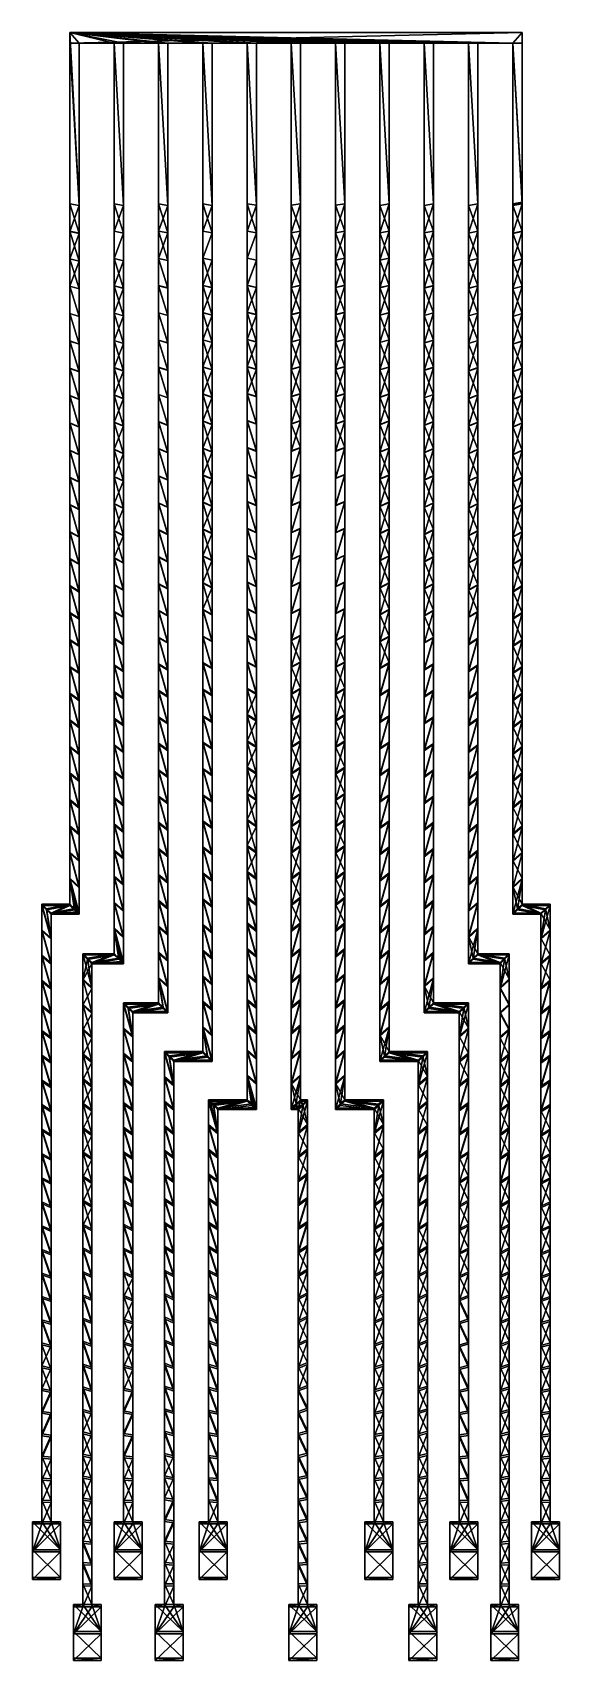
# Model space of a CAD drawing. Header units: inches. Extents: x -754 to 754, y 2181 to 6840.
import ezdxf

# ---------------------------------------------------------------- set-up
doc = ezdxf.new("R2010")
doc.units = ezdxf.units.IN
doc.header["$LTSCALE"] = 12.361043
doc.header["$MEASUREMENT"] = 0
for name, color, linetype in [('1', 7, 'CONTINUOUS'), ('10', 7, 'CONTINUOUS'), ('100', 7, 'CONTINUOUS'), ('101', 7, 'CONTINUOUS'), ('102', 7, 'CONTINUOUS'), ('103', 7, 'CONTINUOUS'), ('104', 7, 'CONTINUOUS'), ('105', 7, 'CONTINUOUS'), ('106', 7, 'CONTINUOUS'), ('107', 7, 'CONTINUOUS'), ('108', 7, 'CONTINUOUS'), ('109', 7, 'CONTINUOUS'), ('11', 7, 'CONTINUOUS'), ('110', 7, 'CONTINUOUS'), ('111', 7, 'CONTINUOUS'), ('112', 7, 'CONTINUOUS'), ('113', 7, 'CONTINUOUS'), ('114', 7, 'CONTINUOUS'), ('115', 7, 'CONTINUOUS'), ('116', 7, 'CONTINUOUS'), ('117', 7, 'CONTINUOUS'), ('118', 7, 'CONTINUOUS'), ('119', 7, 'CONTINUOUS'), ('12', 7, 'CONTINUOUS'), ('120', 7, 'CONTINUOUS'), ('121', 7, 'CONTINUOUS'), ('122', 7, 'CONTINUOUS'), ('123', 7, 'CONTINUOUS'), ('124', 7, 'CONTINUOUS'), ('125', 7, 'CONTINUOUS'), ('126', 7, 'CONTINUOUS'), ('127', 7, 'CONTINUOUS'), ('128', 7, 'CONTINUOUS'), ('129', 7, 'CONTINUOUS'), ('13', 7, 'CONTINUOUS'), ('130', 7, 'CONTINUOUS'), ('131', 7, 'CONTINUOUS'), ('132', 7, 'CONTINUOUS'), ('133', 7, 'CONTINUOUS'), ('134', 7, 'CONTINUOUS'), ('135', 7, 'CONTINUOUS'), ('136', 7, 'CONTINUOUS'), ('137', 7, 'CONTINUOUS'), ('138', 7, 'CONTINUOUS'), ('139', 7, 'CONTINUOUS'), ('14', 7, 'CONTINUOUS'), ('140', 7, 'CONTINUOUS'), ('141', 7, 'CONTINUOUS'), ('142', 7, 'CONTINUOUS'), ('143', 7, 'CONTINUOUS'), ('144', 7, 'CONTINUOUS'), ('145', 7, 'CONTINUOUS'), ('146', 7, 'CONTINUOUS'), ('147', 7, 'CONTINUOUS'), ('148', 7, 'CONTINUOUS'), ('149', 7, 'CONTINUOUS'), ('15', 7, 'CONTINUOUS'), ('150', 7, 'CONTINUOUS'), ('151', 7, 'CONTINUOUS'), ('152', 7, 'CONTINUOUS'), ('153', 7, 'CONTINUOUS'), ('154', 7, 'CONTINUOUS'), ('155', 7, 'CONTINUOUS'), ('156', 7, 'CONTINUOUS'), ('157', 7, 'CONTINUOUS'), ('158', 7, 'CONTINUOUS'), ('159', 7, 'CONTINUOUS'), ('16', 7, 'CONTINUOUS'), ('160', 7, 'CONTINUOUS'), ('161', 7, 'CONTINUOUS'), ('162', 7, 'CONTINUOUS'), ('163', 7, 'CONTINUOUS'), ('164', 7, 'CONTINUOUS'), ('165', 7, 'CONTINUOUS'), ('166', 7, 'CONTINUOUS'), ('167', 7, 'CONTINUOUS'), ('168', 7, 'CONTINUOUS'), ('169', 7, 'CONTINUOUS'), ('17', 7, 'CONTINUOUS'), ('170', 7, 'CONTINUOUS'), ('171', 7, 'CONTINUOUS'), ('172', 7, 'CONTINUOUS'), ('173', 7, 'CONTINUOUS'), ('174', 7, 'CONTINUOUS'), ('175', 7, 'CONTINUOUS'), ('176', 7, 'CONTINUOUS'), ('177', 7, 'CONTINUOUS'), ('178', 7, 'CONTINUOUS'), ('179', 7, 'CONTINUOUS'), ('18', 7, 'CONTINUOUS'), ('180', 7, 'CONTINUOUS'), ('181', 7, 'CONTINUOUS'), ('182', 7, 'CONTINUOUS'), ('183', 7, 'CONTINUOUS'), ('184', 7, 'CONTINUOUS'), ('185', 7, 'CONTINUOUS'), ('186', 7, 'CONTINUOUS'), ('187', 7, 'CONTINUOUS'), ('188', 7, 'CONTINUOUS'), ('189', 7, 'CONTINUOUS'), ('19', 7, 'CONTINUOUS'), ('190', 7, 'CONTINUOUS'), ('191', 7, 'CONTINUOUS'), ('192', 7, 'CONTINUOUS'), ('193', 7, 'CONTINUOUS'), ('194', 7, 'CONTINUOUS'), ('195', 7, 'CONTINUOUS'), ('196', 7, 'CONTINUOUS'), ('197', 7, 'CONTINUOUS'), ('198', 7, 'CONTINUOUS'), ('199', 7, 'CONTINUOUS'), ('2', 7, 'CONTINUOUS'), ('20', 7, 'CONTINUOUS'), ('200', 7, 'CONTINUOUS'), ('201', 7, 'CONTINUOUS'), ('202', 7, 'CONTINUOUS'), ('203', 7, 'CONTINUOUS'), ('204', 7, 'CONTINUOUS'), ('205', 7, 'CONTINUOUS'), ('206', 7, 'CONTINUOUS'), ('207', 7, 'CONTINUOUS'), ('208', 7, 'CONTINUOUS'), ('209', 7, 'CONTINUOUS'), ('21', 7, 'CONTINUOUS'), ('210', 7, 'CONTINUOUS'), ('211', 7, 'CONTINUOUS'), ('212', 7, 'CONTINUOUS'), ('213', 7, 'CONTINUOUS'), ('214', 7, 'CONTINUOUS'), ('215', 7, 'CONTINUOUS'), ('216', 7, 'CONTINUOUS'), ('217', 7, 'CONTINUOUS'), ('218', 7, 'CONTINUOUS'), ('219', 7, 'CONTINUOUS'), ('22', 7, 'CONTINUOUS'), ('220', 7, 'CONTINUOUS'), ('221', 7, 'CONTINUOUS'), ('222', 7, 'CONTINUOUS'), ('223', 7, 'CONTINUOUS'), ('224', 7, 'CONTINUOUS'), ('225', 7, 'CONTINUOUS'), ('226', 7, 'CONTINUOUS'), ('227', 7, 'CONTINUOUS'), ('228', 7, 'CONTINUOUS'), ('229', 7, 'CONTINUOUS'), ('23', 7, 'CONTINUOUS'), ('230', 7, 'CONTINUOUS'), ('231', 7, 'CONTINUOUS'), ('232', 7, 'CONTINUOUS'), ('233', 7, 'CONTINUOUS'), ('234', 7, 'CONTINUOUS'), ('235', 7, 'CONTINUOUS'), ('236', 7, 'CONTINUOUS'), ('237', 7, 'CONTINUOUS'), ('238', 7, 'CONTINUOUS'), ('239', 7, 'CONTINUOUS'), ('24', 7, 'CONTINUOUS'), ('240', 7, 'CONTINUOUS'), ('241', 7, 'CONTINUOUS'), ('242', 7, 'CONTINUOUS'), ('243', 7, 'CONTINUOUS'), ('244', 7, 'CONTINUOUS'), ('245', 7, 'CONTINUOUS'), ('246', 7, 'CONTINUOUS'), ('247', 7, 'CONTINUOUS'), ('248', 7, 'CONTINUOUS'), ('249', 7, 'CONTINUOUS'), ('25', 7, 'CONTINUOUS'), ('250', 7, 'CONTINUOUS'), ('251', 7, 'CONTINUOUS'), ('252', 7, 'CONTINUOUS'), ('253', 7, 'CONTINUOUS'), ('254', 7, 'CONTINUOUS'), ('255', 7, 'CONTINUOUS'), ('256', 7, 'CONTINUOUS'), ('26', 7, 'CONTINUOUS'), ('27', 7, 'CONTINUOUS'), ('28', 7, 'CONTINUOUS'), ('29', 7, 'CONTINUOUS'), ('3', 7, 'CONTINUOUS'), ('30', 7, 'CONTINUOUS'), ('31', 7, 'CONTINUOUS'), ('32', 7, 'CONTINUOUS'), ('33', 7, 'CONTINUOUS'), ('34', 7, 'CONTINUOUS'), ('35', 7, 'CONTINUOUS'), ('36', 7, 'CONTINUOUS'), ('37', 7, 'CONTINUOUS'), ('38', 7, 'CONTINUOUS'), ('39', 7, 'CONTINUOUS'), ('4', 7, 'CONTINUOUS'), ('40', 7, 'CONTINUOUS'), ('41', 7, 'CONTINUOUS'), ('42', 7, 'CONTINUOUS'), ('43', 7, 'CONTINUOUS'), ('44', 7, 'CONTINUOUS'), ('45', 7, 'CONTINUOUS'), ('46', 7, 'CONTINUOUS'), ('47', 7, 'CONTINUOUS'), ('48', 7, 'CONTINUOUS'), ('49', 7, 'CONTINUOUS'), ('5', 7, 'CONTINUOUS'), ('50', 7, 'CONTINUOUS'), ('51', 7, 'CONTINUOUS'), ('52', 7, 'CONTINUOUS'), ('53', 7, 'CONTINUOUS'), ('54', 7, 'CONTINUOUS'), ('55', 7, 'CONTINUOUS'), ('56', 7, 'CONTINUOUS'), ('57', 7, 'CONTINUOUS'), ('58', 7, 'CONTINUOUS'), ('59', 7, 'CONTINUOUS'), ('6', 7, 'CONTINUOUS'), ('60', 7, 'CONTINUOUS'), ('61', 7, 'CONTINUOUS'), ('62', 7, 'CONTINUOUS'), ('63', 7, 'CONTINUOUS'), ('64', 7, 'CONTINUOUS'), ('65', 7, 'CONTINUOUS'), ('66', 7, 'CONTINUOUS'), ('67', 7, 'CONTINUOUS'), ('68', 7, 'CONTINUOUS'), ('69', 7, 'CONTINUOUS'), ('7', 7, 'CONTINUOUS'), ('70', 7, 'CONTINUOUS'), ('71', 7, 'CONTINUOUS'), ('72', 7, 'CONTINUOUS'), ('73', 7, 'CONTINUOUS'), ('74', 7, 'CONTINUOUS'), ('75', 7, 'CONTINUOUS'), ('76', 7, 'CONTINUOUS'), ('77', 7, 'CONTINUOUS'), ('78', 7, 'CONTINUOUS'), ('79', 7, 'CONTINUOUS'), ('8', 7, 'CONTINUOUS'), ('80', 7, 'CONTINUOUS'), ('81', 7, 'CONTINUOUS'), ('82', 7, 'CONTINUOUS'), ('83', 7, 'CONTINUOUS'), ('84', 7, 'CONTINUOUS'), ('85', 7, 'CONTINUOUS'), ('86', 7, 'CONTINUOUS'), ('87', 7, 'CONTINUOUS'), ('88', 7, 'CONTINUOUS'), ('89', 7, 'CONTINUOUS'), ('9', 7, 'CONTINUOUS'), ('90', 7, 'CONTINUOUS'), ('91', 7, 'CONTINUOUS'), ('92', 7, 'CONTINUOUS'), ('93', 7, 'CONTINUOUS'), ('94', 7, 'CONTINUOUS'), ('95', 7, 'CONTINUOUS'), ('96', 7, 'CONTINUOUS'), ('97', 7, 'CONTINUOUS'), ('98', 7, 'CONTINUOUS'), ('99', 7, 'CONTINUOUS')]:
    doc.layers.add(name, color=color, linetype=linetype)

msp = doc.modelspace()

# ---------------------------------------------------------------- linework, layer by layer
at = {"layer": '1', "color": 7, "linetype": 'CONTINUOUS', "true_color": 0xa89b88}
for points in [[(727, 4272.5, 45370.5), (713.6, 4332.6, 45391), (727, 4345.4, 45395.3), (727, 4272.5, 45370.5)], [(700.4, 4320.1, 45386.8), (713.6, 4332.6, 45391), (727, 4272.5, 45370.5), (700.4, 4320.1, 45386.8)], [(700.4, 4248.3, 45362.1), (700.4, 4320.1, 45386.8), (727, 4272.5, 45370.5), (700.4, 4248.3, 45362.1)], [(727, 4200, 45344.9), (700.4, 4248.3, 45362.1), (727, 4272.5, 45370.5), (727, 4200, 45344.9)], [(700.4, 4176.8, 45336.5), (700.4, 4248.3, 45362.1), (727, 4200, 45344.9), (700.4, 4176.8, 45336.5)], [(727, 4127.7, 45318.4), (700.4, 4176.8, 45336.5), (727, 4200, 45344.9), (727, 4127.7, 45318.4)], [(700.4, 4105.6, 45310.1), (700.4, 4176.8, 45336.5), (727, 4127.7, 45318.4), (700.4, 4105.6, 45310.1)], [(700.4, 4034.8, 45282.9), (700.4, 4105.6, 45310.1), (727, 4127.7, 45318.4), (700.4, 4034.8, 45282.9)], [(727, 4055.8, 45291.1), (700.4, 4034.8, 45282.9), (727, 4127.7, 45318.4), (727, 4055.8, 45291.1)], [(700.4, 3964.2, 45254.8), (700.4, 4034.8, 45282.9), (727, 4055.8, 45291.1), (700.4, 3964.2, 45254.8)], [(727, 3984.2, 45262.9), (700.4, 3964.2, 45254.8), (727, 4055.8, 45291.1), (727, 3984.2, 45262.9)], [(700.4, 3894.1, 45225.9), (700.4, 3964.2, 45254.8), (727, 3984.2, 45262.9), (700.4, 3894.1, 45225.9)], [(727, 3913, 45233.8), (700.4, 3894.1, 45225.9), (727, 3984.2, 45262.9), (727, 3913, 45233.8)], [(700.4, 3824.3, 45196.1), (700.4, 3894.1, 45225.9), (727, 3913, 45233.8), (700.4, 3824.3, 45196.1)], [(727, 3842.2, 45203.8), (700.4, 3824.3, 45196.1), (727, 3913, 45233.8), (727, 3842.2, 45203.8)], [(700.4, 3754.8, 45165.5), (700.4, 3824.3, 45196.1), (727, 3842.2, 45203.8), (700.4, 3754.8, 45165.5)], [(727, 3771.7, 45173), (700.4, 3754.8, 45165.5), (727, 3842.2, 45203.8), (727, 3771.7, 45173)], [(727, 3701.6, 45141.4), (700.4, 3754.8, 45165.5), (727, 3771.7, 45173), (727, 3701.6, 45141.4)], [(700.4, 3685.8, 45134.1), (700.4, 3754.8, 45165.5), (727, 3701.6, 45141.4), (700.4, 3685.8, 45134.1)], [(727, 3631.9, 45108.9), (700.4, 3685.8, 45134.1), (727, 3701.6, 45141.4), (727, 3631.9, 45108.9)], [(700.4, 3617.1, 45101.8), (700.4, 3685.8, 45134.1), (727, 3631.9, 45108.9), (700.4, 3617.1, 45101.8)], [(727, 3562.6, 45075.5), (700.4, 3617.1, 45101.8), (727, 3631.9, 45108.9), (727, 3562.6, 45075.5)], [(700.4, 3548.8, 45068.8), (700.4, 3617.1, 45101.8), (727, 3562.6, 45075.5), (700.4, 3548.8, 45068.8)], [(727, 3493.7, 45041.4), (700.4, 3548.8, 45068.8), (727, 3562.6, 45075.5), (727, 3493.7, 45041.4)], [(700.4, 3480.9, 45034.9), (700.4, 3548.8, 45068.8), (727, 3493.7, 45041.4), (700.4, 3480.9, 45034.9)], [(727, 3425.2, 45006.4), (700.4, 3480.9, 45034.9), (727, 3493.7, 45041.4), (727, 3425.2, 45006.4)], [(700.4, 3413.4, 45000.2), (700.4, 3480.9, 45034.9), (727, 3425.2, 45006.4), (700.4, 3413.4, 45000.2)], [(727, 3357.2, 44970.5), (700.4, 3413.4, 45000.2), (727, 3425.2, 45006.4), (727, 3357.2, 44970.5)], [(700.4, 3346.3, 44964.7), (700.4, 3413.4, 45000.2), (727, 3357.2, 44970.5), (700.4, 3346.3, 44964.7)], [(727, 3289.6, 44933.9), (700.4, 3346.3, 44964.7), (727, 3357.2, 44970.5), (727, 3289.6, 44933.9)], [(700.4, 3279.7, 44928.4), (700.4, 3346.3, 44964.7), (727, 3289.6, 44933.9), (700.4, 3279.7, 44928.4)], [(727, 3222.4, 44896.4), (700.4, 3279.7, 44928.4), (727, 3289.6, 44933.9), (727, 3222.4, 44896.4)], [(700.4, 3213.5, 44891.3), (700.4, 3279.7, 44928.4), (727, 3222.4, 44896.4), (700.4, 3213.5, 44891.3)], [(727, 3155.7, 44858.1), (700.4, 3213.5, 44891.3), (727, 3222.4, 44896.4), (727, 3155.7, 44858.1)], [(700.4, 3147.7, 44853.5), (700.4, 3213.5, 44891.3), (727, 3155.7, 44858.1), (700.4, 3147.7, 44853.5)], [(727, 3089.5, 44819), (700.4, 3147.7, 44853.5), (727, 3155.7, 44858.1), (727, 3089.5, 44819)], [(700.4, 3082.4, 44814.8), (700.4, 3147.7, 44853.5), (727, 3089.5, 44819), (700.4, 3082.4, 44814.8)], [(727, 3023.7, 44779.1), (700.4, 3082.4, 44814.8), (727, 3089.5, 44819), (727, 3023.7, 44779.1)], [(700.4, 3017.6, 44775.4), (700.4, 3082.4, 44814.8), (727, 3023.7, 44779.1), (700.4, 3017.6, 44775.4)], [(727, 2958.5, 44738.4), (700.4, 3017.6, 44775.4), (727, 3023.7, 44779.1), (727, 2958.5, 44738.4)], [(700.4, 2953.2, 44735.1), (700.4, 3017.6, 44775.4), (727, 2958.5, 44738.4), (700.4, 2953.2, 44735.1)], [(727, 2893.7, 44697), (700.4, 2953.2, 44735.1), (727, 2958.5, 44738.4), (727, 2893.7, 44697)], [(700.4, 2889.4, 44694.2), (700.4, 2953.2, 44735.1), (727, 2893.7, 44697), (700.4, 2889.4, 44694.2)], [(727, 2829.4, 44654.7), (700.4, 2889.4, 44694.2), (727, 2893.7, 44697), (727, 2829.4, 44654.7)], [(700.4, 2826, 44652.4), (700.4, 2889.4, 44694.2), (727, 2829.4, 44654.7), (700.4, 2826, 44652.4)], [(727, 2765.6, 44611.6), (700.4, 2826, 44652.4), (727, 2829.4, 44654.7), (727, 2765.6, 44611.6)], [(700.4, 2763.1, 44609.9), (700.4, 2826, 44652.4), (727, 2765.6, 44611.6), (700.4, 2763.1, 44609.9)], [(727, 2702.4, 44567.8), (700.4, 2763.1, 44609.9), (727, 2765.6, 44611.6), (727, 2702.4, 44567.8)], [(700.4, 2700.7, 44566.6), (700.4, 2763.1, 44609.9), (727, 2702.4, 44567.8), (700.4, 2700.7, 44566.6)], [(727, 2639.7, 44523.2), (700.4, 2700.7, 44566.6), (727, 2702.4, 44567.8), (727, 2639.7, 44523.2)], [(700.4, 2638.8, 44522.6), (700.4, 2700.7, 44566.6), (727, 2639.7, 44523.2), (700.4, 2638.8, 44522.6)], [(727, 2577.5, 44477.9), (700.4, 2638.8, 44522.6), (727, 2639.7, 44523.2), (727, 2577.5, 44477.9)], [(700.4, 2577.5, 44477.9), (700.4, 2638.8, 44522.6), (727, 2577.5, 44477.9), (700.4, 2577.5, 44477.9)]]:
    msp.add_3dface(points, dxfattribs=at)
at = {"layer": '10', "color": 7, "linetype": 'CONTINUOUS', "true_color": 0xa89b88}
for points in [[(620.4, 6810.5, 45720.2), (620.4, 6345.1, 45720), (620.4, 6350, 45730), (620.4, 6810.5, 45720.2)], [(620.4, 6810.5, 45730), (620.4, 6810.5, 45720.2), (620.4, 6350, 45730), (620.4, 6810.5, 45730)], [(620.4, 6345.1, 45720), (620.4, 6345.1, 45730), (620.4, 6350, 45730), (620.4, 6345.1, 45720)]]:
    msp.add_3dface(points, dxfattribs=at)
at = {"layer": '100', "color": 7, "linetype": 'CONTINUOUS', "true_color": 0xa89b88}
for points in [[(139.9, 6350, 45720), (139.9, 6350, 45730), (139.9, 6272.3, 45729.5), (139.9, 6350, 45720)], [(139.9, 6272.4, 45719.5), (139.9, 6350, 45720), (139.9, 6272.3, 45729.5), (139.9, 6272.4, 45719.5)], [(139.9, 6194.8, 45718.1), (139.9, 6272.4, 45719.5), (139.9, 6194.6, 45728.1), (139.9, 6194.8, 45718.1)], [(139.9, 6194.6, 45728.1), (139.9, 6272.4, 45719.5), (139.9, 6272.3, 45729.5), (139.9, 6194.6, 45728.1)], [(139.9, 6117.2, 45715.7), (139.9, 6194.8, 45718.1), (139.9, 6116.8, 45725.7), (139.9, 6117.2, 45715.7)], [(139.9, 6116.8, 45725.7), (139.9, 6194.8, 45718.1), (139.9, 6194.6, 45728.1), (139.9, 6116.8, 45725.7)], [(139.9, 6039.7, 45712.4), (139.9, 6117.2, 45715.7), (139.9, 6039.2, 45722.4), (139.9, 6039.7, 45712.4)], [(139.9, 6039.2, 45722.4), (139.9, 6117.2, 45715.7), (139.9, 6116.8, 45725.7), (139.9, 6039.2, 45722.4)], [(139.9, 5962.1, 45708.1), (139.9, 6039.7, 45712.4), (139.9, 5961.5, 45718.1), (139.9, 5962.1, 45708.1)], [(139.9, 5961.5, 45718.1), (139.9, 6039.7, 45712.4), (139.9, 6039.2, 45722.4), (139.9, 5961.5, 45718.1)], [(139.9, 5884.7, 45702.9), (139.9, 5962.1, 45708.1), (139.9, 5883.9, 45712.9), (139.9, 5884.7, 45702.9)], [(139.9, 5883.9, 45712.9), (139.9, 5962.1, 45708.1), (139.9, 5961.5, 45718.1), (139.9, 5883.9, 45712.9)], [(139.9, 5807.3, 45696.8), (139.9, 5884.7, 45702.9), (139.9, 5883.9, 45712.9), (139.9, 5807.3, 45696.8)], [(139.9, 5806.4, 45706.7), (139.9, 5807.3, 45696.8), (139.9, 5883.9, 45712.9), (139.9, 5806.4, 45706.7)], [(139.9, 5729.9, 45689.7), (139.9, 5807.3, 45696.8), (139.9, 5806.4, 45706.7), (139.9, 5729.9, 45689.7)], [(139.9, 5729, 45699.6), (139.9, 5729.9, 45689.7), (139.9, 5806.4, 45706.7), (139.9, 5729, 45699.6)], [(139.9, 5652.7, 45681.6), (139.9, 5729.9, 45689.7), (139.9, 5729, 45699.6), (139.9, 5652.7, 45681.6)], [(139.9, 5651.6, 45691.5), (139.9, 5652.7, 45681.6), (139.9, 5729, 45699.6), (139.9, 5651.6, 45691.5)], [(139.9, 5575.6, 45672.6), (139.9, 5652.7, 45681.6), (139.9, 5651.6, 45691.5), (139.9, 5575.6, 45672.6)], [(139.9, 5574.4, 45682.5), (139.9, 5575.6, 45672.6), (139.9, 5651.6, 45691.5), (139.9, 5574.4, 45682.5)], [(139.9, 5498.6, 45662.7), (139.9, 5575.6, 45672.6), (139.9, 5574.4, 45682.5), (139.9, 5498.6, 45662.7)], [(139.9, 5497.2, 45672.6), (139.9, 5498.6, 45662.7), (139.9, 5574.4, 45682.5), (139.9, 5497.2, 45672.6)], [(139.9, 5421.7, 45651.8), (139.9, 5498.6, 45662.7), (139.9, 5497.2, 45672.6), (139.9, 5421.7, 45651.8)], [(139.9, 5420.2, 45661.7), (139.9, 5421.7, 45651.8), (139.9, 5497.2, 45672.6), (139.9, 5420.2, 45661.7)], [(139.9, 5345, 45640), (139.9, 5421.7, 45651.8), (139.9, 5420.2, 45661.7), (139.9, 5345, 45640)], [(139.9, 5343.4, 45649.8), (139.9, 5345, 45640), (139.9, 5420.2, 45661.7), (139.9, 5343.4, 45649.8)], [(139.9, 5268.4, 45627.2), (139.9, 5345, 45640), (139.9, 5343.4, 45649.8), (139.9, 5268.4, 45627.2)], [(139.9, 5266.7, 45637.1), (139.9, 5268.4, 45627.2), (139.9, 5343.4, 45649.8), (139.9, 5266.7, 45637.1)], [(139.9, 5192, 45613.5), (139.9, 5268.4, 45627.2), (139.9, 5266.7, 45637.1), (139.9, 5192, 45613.5)], [(139.9, 5190.2, 45623.3), (139.9, 5192, 45613.5), (139.9, 5266.7, 45637.1), (139.9, 5190.2, 45623.3)], [(139.9, 5115.8, 45598.9), (139.9, 5192, 45613.5), (139.9, 5190.2, 45623.3), (139.9, 5115.8, 45598.9)], [(139.9, 5113.8, 45608.7), (139.9, 5115.8, 45598.9), (139.9, 5190.2, 45623.3), (139.9, 5113.8, 45608.7)], [(139.9, 5039.7, 45583.3), (139.9, 5115.8, 45598.9), (139.9, 5113.8, 45608.7), (139.9, 5039.7, 45583.3)], [(139.9, 5037.7, 45593.1), (139.9, 5039.7, 45583.3), (139.9, 5113.8, 45608.7), (139.9, 5037.7, 45593.1)], [(139.9, 4963.9, 45566.9), (139.9, 5039.7, 45583.3), (139.9, 5037.7, 45593.1), (139.9, 4963.9, 45566.9)], [(139.9, 4961.7, 45576.6), (139.9, 4963.9, 45566.9), (139.9, 5037.7, 45593.1), (139.9, 4961.7, 45576.6)], [(139.9, 4888.2, 45549.5), (139.9, 4963.9, 45566.9), (139.9, 4961.7, 45576.6), (139.9, 4888.2, 45549.5)], [(139.9, 4885.9, 45559.2), (139.9, 4888.2, 45549.5), (139.9, 4961.7, 45576.6), (139.9, 4885.9, 45559.2)], [(139.9, 4812.8, 45531.1), (139.9, 4888.2, 45549.5), (139.9, 4885.9, 45559.2), (139.9, 4812.8, 45531.1)], [(139.9, 4810.4, 45540.8), (139.9, 4812.8, 45531.1), (139.9, 4885.9, 45559.2), (139.9, 4810.4, 45540.8)], [(139.9, 4737.6, 45511.9), (139.9, 4812.8, 45531.1), (139.9, 4810.4, 45540.8), (139.9, 4737.6, 45511.9)], [(139.9, 4735.1, 45521.5), (139.9, 4737.6, 45511.9), (139.9, 4810.4, 45540.8), (139.9, 4735.1, 45521.5)], [(139.9, 4662.7, 45491.7), (139.9, 4737.6, 45511.9), (139.9, 4735.1, 45521.5), (139.9, 4662.7, 45491.7)], [(139.9, 4660, 45501.3), (139.9, 4662.7, 45491.7), (139.9, 4735.1, 45521.5), (139.9, 4660, 45501.3)], [(139.9, 4587.9, 45470.6), (139.9, 4662.7, 45491.7), (139.9, 4660, 45501.3), (139.9, 4587.9, 45470.6)], [(139.9, 4585.1, 45480.2), (139.9, 4587.9, 45470.6), (139.9, 4660, 45501.3), (139.9, 4585.1, 45480.2)], [(139.9, 4513.5, 45448.6), (139.9, 4587.9, 45470.6), (139.9, 4585.1, 45480.2), (139.9, 4513.5, 45448.6)], [(139.9, 4510.6, 45458.2), (139.9, 4513.5, 45448.6), (139.9, 4585.1, 45480.2), (139.9, 4510.6, 45458.2)], [(139.9, 4439.3, 45425.7), (139.9, 4513.5, 45448.6), (139.9, 4510.6, 45458.2), (139.9, 4439.3, 45425.7)], [(139.9, 4436.3, 45435.2), (139.9, 4439.3, 45425.7), (139.9, 4510.6, 45458.2), (139.9, 4436.3, 45435.2)], [(139.9, 4365.4, 45401.9), (139.9, 4439.3, 45425.7), (139.9, 4436.3, 45435.2), (139.9, 4365.4, 45401.9)], [(139.9, 4362.2, 45411.4), (139.9, 4365.4, 45401.9), (139.9, 4436.3, 45435.2), (139.9, 4362.2, 45411.4)], [(139.9, 4291.8, 45377.2), (139.9, 4365.4, 45401.9), (139.9, 4362.2, 45411.4), (139.9, 4291.8, 45377.2)], [(139.9, 4288.5, 45386.6), (139.9, 4291.8, 45377.2), (139.9, 4362.2, 45411.4), (139.9, 4288.5, 45386.6)], [(139.9, 4218.5, 45351.6), (139.9, 4291.8, 45377.2), (139.9, 4288.5, 45386.6), (139.9, 4218.5, 45351.6)], [(139.9, 4215.1, 45361), (139.9, 4218.5, 45351.6), (139.9, 4288.5, 45386.6), (139.9, 4215.1, 45361)], [(139.9, 4145.5, 45325), (139.9, 4218.5, 45351.6), (139.9, 4215.1, 45361), (139.9, 4145.5, 45325)], [(139.9, 4142, 45334.4), (139.9, 4145.5, 45325), (139.9, 4215.1, 45361), (139.9, 4142, 45334.4)], [(139.9, 4072.8, 45297.6), (139.9, 4145.5, 45325), (139.9, 4142, 45334.4), (139.9, 4072.8, 45297.6)], [(139.9, 4069.2, 45307), (139.9, 4072.8, 45297.6), (139.9, 4142, 45334.4), (139.9, 4069.2, 45307)], [(139.9, 4000.5, 45269.4), (139.9, 4072.8, 45297.6), (139.9, 4069.2, 45307), (139.9, 4000.5, 45269.4)], [(139.9, 3996.8, 45278.6), (139.9, 4000.5, 45269.4), (139.9, 4069.2, 45307), (139.9, 3996.8, 45278.6)], [(139.9, 3928.6, 45240.2), (139.9, 4000.5, 45269.4), (139.9, 3996.8, 45278.6), (139.9, 3928.6, 45240.2)], [(139.9, 3924.8, 45249.4), (139.9, 3928.6, 45240.2), (139.9, 3996.8, 45278.6), (139.9, 3924.8, 45249.4)], [(139.9, 3857, 45210.2), (139.9, 3928.6, 45240.2), (139.9, 3924.8, 45249.4), (139.9, 3857, 45210.2)], [(139.9, 3853.1, 45219.4), (139.9, 3857, 45210.2), (139.9, 3924.8, 45249.4), (139.9, 3853.1, 45219.4)], [(139.9, 3785.9, 45179.3), (139.9, 3857, 45210.2), (139.9, 3853.1, 45219.4), (139.9, 3785.9, 45179.3)], [(139.9, 3781.8, 45188.4), (139.9, 3785.9, 45179.3), (139.9, 3853.1, 45219.4), (139.9, 3781.8, 45188.4)]]:
    msp.add_3dface(points, dxfattribs=at)
at = {"layer": '101', "color": 7, "linetype": 'CONTINUOUS', "true_color": 0xa89b88}
for points in [[(113.3, 6346, 45730), (113.3, 6810.5, 45730), (113.3, 6346, 45720), (113.3, 6346, 45730)], [(113.3, 6346, 45720), (113.3, 6810.5, 45730), (113.3, 6810.5, 45720.1), (113.3, 6346, 45720)]]:
    msp.add_3dface(points, dxfattribs=at)
at = {"layer": '102', "color": 7, "linetype": 'CONTINUOUS', "true_color": 0xa89b88}
for points in [[(139.9, 6810.5, 45730), (139.9, 6350, 45730), (139.9, 6810.5, 45720.1), (139.9, 6810.5, 45730)], [(139.9, 6350, 45730), (139.9, 6350, 45720), (139.9, 6810.5, 45720.1), (139.9, 6350, 45730)]]:
    msp.add_3dface(points, dxfattribs=at)
at = {"layer": '103', "color": 7, "linetype": 'CONTINUOUS', "true_color": 0xa89b88}
for points in [[(249.9, 3781.8, 45188.4), (223.3, 3687.8, 45146), (249.9, 3710.7, 45156.5), (249.9, 3781.8, 45188.4)], [(223.3, 3687.8, 45146), (249.9, 3781.8, 45188.4), (236.6, 3769.6, 45183), (223.3, 3687.8, 45146)], [(223.3, 3757.4, 45177.6), (223.3, 3687.8, 45146), (236.6, 3769.6, 45183), (223.3, 3757.4, 45177.6)], [(223.3, 3687.8, 45146), (223.3, 3618.6, 45113.6), (249.9, 3710.7, 45156.5), (223.3, 3687.8, 45146)], [(223.3, 3618.6, 45113.6), (249.9, 3640.1, 45123.8), (249.9, 3710.7, 45156.5), (223.3, 3618.6, 45113.6)], [(223.3, 3618.6, 45113.6), (223.3, 3549.8, 45080.4), (249.9, 3640.1, 45123.8), (223.3, 3618.6, 45113.6)], [(223.3, 3549.8, 45080.4), (249.9, 3569.8, 45090.2), (249.9, 3640.1, 45123.8), (223.3, 3549.8, 45080.4)], [(223.3, 3549.8, 45080.4), (223.3, 3481.4, 45046.3), (249.9, 3569.8, 45090.2), (223.3, 3549.8, 45080.4)], [(223.3, 3481.4, 45046.3), (249.9, 3500, 45055.7), (249.9, 3569.8, 45090.2), (223.3, 3481.4, 45046.3)], [(223.3, 3481.4, 45046.3), (223.3, 3413.4, 45011.5), (249.9, 3500, 45055.7), (223.3, 3481.4, 45046.3)], [(223.3, 3413.4, 45011.5), (249.9, 3430.5, 45020.3), (249.9, 3500, 45055.7), (223.3, 3413.4, 45011.5)], [(223.3, 3413.4, 45011.5), (223.3, 3345.9, 44975.8), (249.9, 3430.5, 45020.3), (223.3, 3413.4, 45011.5)], [(223.3, 3345.9, 44975.8), (249.9, 3361.5, 44984.2), (249.9, 3430.5, 45020.3), (223.3, 3345.9, 44975.8)], [(223.3, 3345.9, 44975.8), (223.3, 3278.7, 44939.3), (249.9, 3361.5, 44984.2), (223.3, 3345.9, 44975.8)], [(223.3, 3278.7, 44939.3), (249.9, 3293, 44947.1), (249.9, 3361.5, 44984.2), (223.3, 3278.7, 44939.3)], [(223.3, 3278.7, 44939.3), (223.3, 3212, 44902), (249.9, 3293, 44947.1), (223.3, 3278.7, 44939.3)], [(223.3, 3212, 44902), (249.9, 3224.9, 44909.3), (249.9, 3293, 44947.1), (223.3, 3212, 44902)], [(223.3, 3212, 44902), (223.3, 3145.8, 44863.9), (249.9, 3224.9, 44909.3), (223.3, 3212, 44902)], [(223.3, 3145.8, 44863.9), (249.9, 3157.3, 44870.6), (249.9, 3224.9, 44909.3), (223.3, 3145.8, 44863.9)], [(223.3, 3145.8, 44863.9), (223.3, 3080, 44825), (249.9, 3157.3, 44870.6), (223.3, 3145.8, 44863.9)], [(223.3, 3080, 44825), (249.9, 3090.1, 44831), (249.9, 3157.3, 44870.6), (223.3, 3080, 44825)], [(223.3, 3080, 44825), (223.3, 3014.7, 44785.3), (249.9, 3090.1, 44831), (223.3, 3080, 44825)], [(223.3, 3014.7, 44785.3), (249.9, 3023.5, 44790.7), (249.9, 3090.1, 44831), (223.3, 3014.7, 44785.3)], [(223.3, 3014.7, 44785.3), (223.3, 2949.8, 44744.8), (249.9, 3023.5, 44790.7), (223.3, 3014.7, 44785.3)], [(223.3, 2949.8, 44744.8), (249.9, 2957.3, 44749.5), (249.9, 3023.5, 44790.7), (223.3, 2949.8, 44744.8)], [(223.3, 2949.8, 44744.8), (223.3, 2885.5, 44703.6), (249.9, 2957.3, 44749.5), (223.3, 2949.8, 44744.8)], [(223.3, 2885.5, 44703.6), (249.9, 2891.7, 44707.6), (249.9, 2957.3, 44749.5), (223.3, 2885.5, 44703.6)], [(223.3, 2885.5, 44703.6), (223.3, 2821.7, 44661.5), (249.9, 2891.7, 44707.6), (223.3, 2885.5, 44703.6)], [(223.3, 2821.7, 44661.5), (249.9, 2826.6, 44664.8), (249.9, 2891.7, 44707.6), (223.3, 2821.7, 44661.5)], [(223.3, 2821.7, 44661.5), (223.3, 2758.3, 44618.8), (249.9, 2826.6, 44664.8), (223.3, 2821.7, 44661.5)], [(223.3, 2758.3, 44618.8), (249.9, 2762, 44621.3), (249.9, 2826.6, 44664.8), (223.3, 2758.3, 44618.8)], [(223.3, 2758.3, 44618.8), (223.3, 2695.5, 44575.2), (249.9, 2762, 44621.3), (223.3, 2758.3, 44618.8)], [(223.3, 2695.5, 44575.2), (249.9, 2698, 44576.9), (249.9, 2762, 44621.3), (223.3, 2695.5, 44575.2)], [(223.3, 2695.5, 44575.2), (223.3, 2633.3, 44531), (249.9, 2698, 44576.9), (223.3, 2695.5, 44575.2)], [(223.3, 2633.3, 44531), (249.9, 2634.5, 44531.8), (249.9, 2698, 44576.9), (223.3, 2633.3, 44531)], [(223.3, 2633.3, 44531), (223.3, 2571.5, 44485.9), (249.9, 2634.5, 44531.8), (223.3, 2633.3, 44531)], [(223.3, 2571.5, 44485.9), (249.9, 2571.5, 44485.9), (249.9, 2634.5, 44531.8), (223.3, 2571.5, 44485.9)]]:
    msp.add_3dface(points, dxfattribs=at)
at = {"layer": '104', "color": 7, "linetype": 'CONTINUOUS', "true_color": 0xa89b88}
for points in [[(223.3, 3761.5, 45168.4), (223.3, 3692, 45136.9), (223.3, 3687.8, 45146), (223.3, 3761.5, 45168.4)], [(223.3, 3757.4, 45177.6), (223.3, 3761.5, 45168.4), (223.3, 3687.8, 45146), (223.3, 3757.4, 45177.6)], [(223.3, 3692, 45136.9), (223.3, 3622.9, 45104.6), (223.3, 3618.6, 45113.6), (223.3, 3692, 45136.9)], [(223.3, 3687.8, 45146), (223.3, 3692, 45136.9), (223.3, 3618.6, 45113.6), (223.3, 3687.8, 45146)], [(223.3, 3622.9, 45104.6), (223.3, 3554.1, 45071.4), (223.3, 3549.8, 45080.4), (223.3, 3622.9, 45104.6)], [(223.3, 3618.6, 45113.6), (223.3, 3622.9, 45104.6), (223.3, 3549.8, 45080.4), (223.3, 3618.6, 45113.6)], [(223.3, 3554.1, 45071.4), (223.3, 3485.8, 45037.4), (223.3, 3481.4, 45046.3), (223.3, 3554.1, 45071.4)], [(223.3, 3549.8, 45080.4), (223.3, 3554.1, 45071.4), (223.3, 3481.4, 45046.3), (223.3, 3549.8, 45080.4)], [(223.3, 3485.8, 45037.4), (223.3, 3418, 45002.6), (223.3, 3413.4, 45011.5), (223.3, 3485.8, 45037.4)], [(223.3, 3481.4, 45046.3), (223.3, 3485.8, 45037.4), (223.3, 3413.4, 45011.5), (223.3, 3481.4, 45046.3)], [(223.3, 3418, 45002.6), (223.3, 3350.5, 44966.9), (223.3, 3345.9, 44975.8), (223.3, 3418, 45002.6)], [(223.3, 3413.4, 45011.5), (223.3, 3418, 45002.6), (223.3, 3345.9, 44975.8), (223.3, 3413.4, 45011.5)], [(223.3, 3350.5, 44966.9), (223.3, 3283.5, 44930.5), (223.3, 3278.7, 44939.3), (223.3, 3350.5, 44966.9)], [(223.3, 3345.9, 44975.8), (223.3, 3350.5, 44966.9), (223.3, 3278.7, 44939.3), (223.3, 3345.9, 44975.8)], [(223.3, 3283.5, 44930.5), (223.3, 3216.9, 44893.2), (223.3, 3212, 44902), (223.3, 3283.5, 44930.5)], [(223.3, 3278.7, 44939.3), (223.3, 3283.5, 44930.5), (223.3, 3212, 44902), (223.3, 3278.7, 44939.3)], [(223.3, 3216.9, 44893.2), (223.3, 3150.8, 44855.2), (223.3, 3145.8, 44863.9), (223.3, 3216.9, 44893.2)], [(223.3, 3212, 44902), (223.3, 3216.9, 44893.2), (223.3, 3145.8, 44863.9), (223.3, 3212, 44902)], [(223.3, 3150.8, 44855.2), (223.3, 3085.1, 44816.4), (223.3, 3145.8, 44863.9), (223.3, 3150.8, 44855.2)], [(223.3, 3145.8, 44863.9), (223.3, 3085.1, 44816.4), (223.3, 3080, 44825), (223.3, 3145.8, 44863.9)], [(223.3, 3085.1, 44816.4), (223.3, 3019.9, 44776.8), (223.3, 3080, 44825), (223.3, 3085.1, 44816.4)], [(223.3, 3080, 44825), (223.3, 3019.9, 44776.8), (223.3, 3014.7, 44785.3), (223.3, 3080, 44825)], [(223.3, 3019.9, 44776.8), (223.3, 2955.2, 44736.4), (223.3, 3014.7, 44785.3), (223.3, 3019.9, 44776.8)], [(223.3, 3014.7, 44785.3), (223.3, 2955.2, 44736.4), (223.3, 2949.8, 44744.8), (223.3, 3014.7, 44785.3)], [(223.3, 2955.2, 44736.4), (223.3, 2891, 44695.2), (223.3, 2949.8, 44744.8), (223.3, 2955.2, 44736.4)], [(223.3, 2949.8, 44744.8), (223.3, 2891, 44695.2), (223.3, 2885.5, 44703.6), (223.3, 2949.8, 44744.8)], [(223.3, 2891, 44695.2), (223.3, 2827.3, 44653.3), (223.3, 2885.5, 44703.6), (223.3, 2891, 44695.2)], [(223.3, 2885.5, 44703.6), (223.3, 2827.3, 44653.3), (223.3, 2821.7, 44661.5), (223.3, 2885.5, 44703.6)], [(223.3, 2827.3, 44653.3), (223.3, 2764, 44610.6), (223.3, 2821.7, 44661.5), (223.3, 2827.3, 44653.3)], [(223.3, 2821.7, 44661.5), (223.3, 2764, 44610.6), (223.3, 2758.3, 44618.8), (223.3, 2821.7, 44661.5)], [(223.3, 2764, 44610.6), (223.3, 2701.3, 44567.1), (223.3, 2758.3, 44618.8), (223.3, 2764, 44610.6)], [(223.3, 2758.3, 44618.8), (223.3, 2701.3, 44567.1), (223.3, 2695.5, 44575.2), (223.3, 2758.3, 44618.8)], [(223.3, 2701.3, 44567.1), (223.3, 2639.1, 44522.9), (223.3, 2695.5, 44575.2), (223.3, 2701.3, 44567.1)], [(223.3, 2695.5, 44575.2), (223.3, 2639.1, 44522.9), (223.3, 2633.3, 44531), (223.3, 2695.5, 44575.2)], [(223.3, 2639.1, 44522.9), (223.3, 2577.5, 44477.9), (223.3, 2633.3, 44531), (223.3, 2639.1, 44522.9)], [(223.3, 2633.3, 44531), (223.3, 2577.5, 44477.9), (223.3, 2571.5, 44485.9), (223.3, 2633.3, 44531)]]:
    msp.add_3dface(points, dxfattribs=at)
at = {"layer": '105', "color": 7, "linetype": 'CONTINUOUS', "true_color": 0xa89b88}
for points in [[(249.9, 3714.9, 45147.4), (249.9, 3785.9, 45179.3), (249.9, 3710.7, 45156.5), (249.9, 3714.9, 45147.4)], [(249.9, 3785.9, 45179.3), (249.9, 3781.8, 45188.4), (249.9, 3710.7, 45156.5), (249.9, 3785.9, 45179.3)], [(249.9, 3644.3, 45114.7), (249.9, 3714.9, 45147.4), (249.9, 3640.1, 45123.8), (249.9, 3644.3, 45114.7)], [(249.9, 3640.1, 45123.8), (249.9, 3714.9, 45147.4), (249.9, 3710.7, 45156.5), (249.9, 3640.1, 45123.8)], [(249.9, 3574.1, 45081.1), (249.9, 3644.3, 45114.7), (249.9, 3569.8, 45090.2), (249.9, 3574.1, 45081.1)], [(249.9, 3569.8, 45090.2), (249.9, 3644.3, 45114.7), (249.9, 3640.1, 45123.8), (249.9, 3569.8, 45090.2)], [(249.9, 3504.4, 45046.7), (249.9, 3574.1, 45081.1), (249.9, 3500, 45055.7), (249.9, 3504.4, 45046.7)], [(249.9, 3500, 45055.7), (249.9, 3574.1, 45081.1), (249.9, 3569.8, 45090.2), (249.9, 3500, 45055.7)], [(249.9, 3435.1, 45011.4), (249.9, 3504.4, 45046.7), (249.9, 3430.5, 45020.3), (249.9, 3435.1, 45011.4)], [(249.9, 3430.5, 45020.3), (249.9, 3504.4, 45046.7), (249.9, 3500, 45055.7), (249.9, 3430.5, 45020.3)], [(249.9, 3366.2, 44975.3), (249.9, 3435.1, 45011.4), (249.9, 3361.5, 44984.2), (249.9, 3366.2, 44975.3)], [(249.9, 3361.5, 44984.2), (249.9, 3435.1, 45011.4), (249.9, 3430.5, 45020.3), (249.9, 3361.5, 44984.2)], [(249.9, 3297.8, 44938.4), (249.9, 3366.2, 44975.3), (249.9, 3293, 44947.1), (249.9, 3297.8, 44938.4)], [(249.9, 3293, 44947.1), (249.9, 3366.2, 44975.3), (249.9, 3361.5, 44984.2), (249.9, 3293, 44947.1)], [(249.9, 3229.8, 44900.6), (249.9, 3297.8, 44938.4), (249.9, 3224.9, 44909.3), (249.9, 3229.8, 44900.6)], [(249.9, 3224.9, 44909.3), (249.9, 3297.8, 44938.4), (249.9, 3293, 44947.1), (249.9, 3224.9, 44909.3)], [(249.9, 3162.3, 44861.9), (249.9, 3229.8, 44900.6), (249.9, 3157.3, 44870.6), (249.9, 3162.3, 44861.9)], [(249.9, 3157.3, 44870.6), (249.9, 3229.8, 44900.6), (249.9, 3224.9, 44909.3), (249.9, 3157.3, 44870.6)], [(249.9, 3095.3, 44822.5), (249.9, 3162.3, 44861.9), (249.9, 3157.3, 44870.6), (249.9, 3095.3, 44822.5)], [(249.9, 3090.1, 44831), (249.9, 3095.3, 44822.5), (249.9, 3157.3, 44870.6), (249.9, 3090.1, 44831)], [(249.9, 3028.8, 44782.2), (249.9, 3095.3, 44822.5), (249.9, 3090.1, 44831), (249.9, 3028.8, 44782.2)], [(249.9, 3023.5, 44790.7), (249.9, 3028.8, 44782.2), (249.9, 3090.1, 44831), (249.9, 3023.5, 44790.7)], [(249.9, 2962.7, 44741.1), (249.9, 3028.8, 44782.2), (249.9, 3023.5, 44790.7), (249.9, 2962.7, 44741.1)], [(249.9, 2957.3, 44749.5), (249.9, 2962.7, 44741.1), (249.9, 3023.5, 44790.7), (249.9, 2957.3, 44749.5)], [(249.9, 2897.2, 44699.2), (249.9, 2962.7, 44741.1), (249.9, 2957.3, 44749.5), (249.9, 2897.2, 44699.2)], [(249.9, 2891.7, 44707.6), (249.9, 2897.2, 44699.2), (249.9, 2957.3, 44749.5), (249.9, 2891.7, 44707.6)], [(249.9, 2832.2, 44656.5), (249.9, 2897.2, 44699.2), (249.9, 2891.7, 44707.6), (249.9, 2832.2, 44656.5)], [(249.9, 2826.6, 44664.8), (249.9, 2832.2, 44656.5), (249.9, 2891.7, 44707.6), (249.9, 2826.6, 44664.8)], [(249.9, 2767.7, 44613.1), (249.9, 2832.2, 44656.5), (249.9, 2826.6, 44664.8), (249.9, 2767.7, 44613.1)], [(249.9, 2762, 44621.3), (249.9, 2767.7, 44613.1), (249.9, 2826.6, 44664.8), (249.9, 2762, 44621.3)], [(249.9, 2703.8, 44568.8), (249.9, 2767.7, 44613.1), (249.9, 2762, 44621.3), (249.9, 2703.8, 44568.8)], [(249.9, 2698, 44576.9), (249.9, 2703.8, 44568.8), (249.9, 2762, 44621.3), (249.9, 2698, 44576.9)], [(249.9, 2640.3, 44523.7), (249.9, 2703.8, 44568.8), (249.9, 2698, 44576.9), (249.9, 2640.3, 44523.7)], [(249.9, 2634.5, 44531.8), (249.9, 2640.3, 44523.7), (249.9, 2698, 44576.9), (249.9, 2634.5, 44531.8)], [(249.9, 2577.5, 44477.9), (249.9, 2640.3, 44523.7), (249.9, 2571.5, 44485.9), (249.9, 2577.5, 44477.9)], [(249.9, 2571.5, 44485.9), (249.9, 2640.3, 44523.7), (249.9, 2634.5, 44531.8), (249.9, 2571.5, 44485.9)]]:
    msp.add_3dface(points, dxfattribs=at)
at = {"layer": '106', "color": 7, "linetype": 'CONTINUOUS', "true_color": 0xa89b88}
for points in [[(249.9, 2571.5, 44485.9), (223.3, 2571.5, 44485.9), (196.6, 2491.5, 44425.8), (249.9, 2571.5, 44485.9)], [(223.3, 2571.5, 44485.9), (196.6, 2571.5, 44485.9), (196.6, 2491.5, 44425.8), (223.3, 2571.5, 44485.9)], [(249.9, 2571.5, 44485.9), (196.6, 2491.5, 44425.8), (276.6, 2571.5, 44485.9), (249.9, 2571.5, 44485.9)], [(276.6, 2571.5, 44485.9), (196.6, 2491.5, 44425.8), (276.6, 2491.5, 44425.8), (276.6, 2571.5, 44485.9)], [(196.6, 2412.3, 44364.4), (276.6, 2412.3, 44364.4), (276.6, 2491.5, 44425.8), (196.6, 2412.3, 44364.4)], [(196.6, 2491.5, 44425.8), (196.6, 2412.3, 44364.4), (276.6, 2491.5, 44425.8), (196.6, 2491.5, 44425.8)]]:
    msp.add_3dface(points, dxfattribs=at)
at = {"layer": '107', "color": 7, "linetype": 'CONTINUOUS', "true_color": 0xa89b88}
for points in [[(196.6, 2418.5, 44356.6), (276.6, 2418.5, 44356.6), (196.6, 2412.3, 44364.4), (196.6, 2418.5, 44356.6)], [(196.6, 2412.3, 44364.4), (276.6, 2418.5, 44356.6), (276.6, 2412.3, 44364.4), (196.6, 2412.3, 44364.4)]]:
    msp.add_3dface(points, dxfattribs=at)
at = {"layer": '108', "color": 7, "linetype": 'CONTINUOUS', "true_color": 0xa89b88}
for points in [[(196.6, 2577.5, 44477.9), (196.6, 2497.5, 44417.9), (196.6, 2491.5, 44425.8), (196.6, 2577.5, 44477.9)], [(196.6, 2571.5, 44485.9), (196.6, 2577.5, 44477.9), (196.6, 2491.5, 44425.8), (196.6, 2571.5, 44485.9)], [(196.6, 2497.5, 44417.9), (196.6, 2418.5, 44356.6), (196.6, 2491.5, 44425.8), (196.6, 2497.5, 44417.9)], [(196.6, 2418.5, 44356.6), (196.6, 2412.3, 44364.4), (196.6, 2491.5, 44425.8), (196.6, 2418.5, 44356.6)]]:
    msp.add_3dface(points, dxfattribs=at)
at = {"layer": '109', "color": 7, "linetype": 'CONTINUOUS', "true_color": 0xa89b88}
for points in [[(223.3, 2571.5, 44485.9), (223.3, 2577.5, 44477.9), (196.6, 2577.5, 44477.9), (223.3, 2571.5, 44485.9)], [(223.3, 2571.5, 44485.9), (196.6, 2577.5, 44477.9), (196.6, 2571.5, 44485.9), (223.3, 2571.5, 44485.9)], [(249.9, 2577.5, 44477.9), (249.9, 2571.5, 44485.9), (276.6, 2571.5, 44485.9), (249.9, 2577.5, 44477.9)], [(276.6, 2577.5, 44477.9), (249.9, 2577.5, 44477.9), (276.6, 2571.5, 44485.9), (276.6, 2577.5, 44477.9)]]:
    msp.add_3dface(points, dxfattribs=at)
at = {"layer": '11', "color": 7, "linetype": 'CONTINUOUS', "true_color": 0xa89b88}
for points in [[(647, 6354.9, 45730), (647, 6810.5, 45720.2), (647, 6840.5, 45730), (647, 6354.9, 45730)], [(647, 6840.5, 45730), (647, 6810.5, 45720.2), (647, 6840.5, 45710), (647, 6840.5, 45730)], [(647, 6840.5, 45710), (647, 6810.5, 45720.2), (647, 6810.5, 45710), (647, 6840.5, 45710)], [(647, 6350, 45720), (647, 6810.5, 45720.2), (647, 6350, 45730), (647, 6350, 45720)], [(647, 6350, 45730), (647, 6810.5, 45720.2), (647, 6354.9, 45730), (647, 6350, 45730)]]:
    msp.add_3dface(points, dxfattribs=at)
at = {"layer": '110', "color": 7, "linetype": 'CONTINUOUS', "true_color": 0xa89b88}
for points in [[(276.6, 2497.5, 44417.9), (276.6, 2577.5, 44477.9), (276.6, 2491.5, 44425.8), (276.6, 2497.5, 44417.9)], [(276.6, 2577.5, 44477.9), (276.6, 2571.5, 44485.9), (276.6, 2491.5, 44425.8), (276.6, 2577.5, 44477.9)], [(276.6, 2418.5, 44356.6), (276.6, 2497.5, 44417.9), (276.6, 2412.3, 44364.4), (276.6, 2418.5, 44356.6)], [(276.6, 2412.3, 44364.4), (276.6, 2497.5, 44417.9), (276.6, 2491.5, 44425.8), (276.6, 2412.3, 44364.4)]]:
    msp.add_3dface(points, dxfattribs=at)
at = {"layer": '111', "color": 7, "linetype": 'CONTINUOUS', "true_color": 0xa89b88}
for points in [[(13.2, 6350, 45730), (-13.4, 6346, 45730), (-13.4, 6267.6, 45729.5), (13.2, 6350, 45730)], [(13.2, 6350, 45730), (-13.4, 6267.6, 45729.5), (13.2, 6272.3, 45729.5), (13.2, 6350, 45730)], [(-13.4, 6267.6, 45729.5), (-13.4, 6189.3, 45728), (13.2, 6272.3, 45729.5), (-13.4, 6267.6, 45729.5)], [(-13.4, 6189.3, 45728), (13.2, 6194.6, 45728.1), (13.2, 6272.3, 45729.5), (-13.4, 6189.3, 45728)], [(-13.4, 6189.3, 45728), (-13.4, 6110.9, 45725.5), (13.2, 6194.6, 45728.1), (-13.4, 6189.3, 45728)], [(-13.4, 6110.9, 45725.5), (13.2, 6116.8, 45725.7), (13.2, 6194.6, 45728.1), (-13.4, 6110.9, 45725.5)], [(-13.4, 6110.9, 45725.5), (-13.4, 6032.5, 45722.1), (13.2, 6116.8, 45725.7), (-13.4, 6110.9, 45725.5)], [(-13.4, 6032.5, 45722.1), (13.2, 6039.2, 45722.4), (13.2, 6116.8, 45725.7), (-13.4, 6032.5, 45722.1)], [(-13.4, 6032.5, 45722.1), (-13.4, 5954.2, 45717.7), (13.2, 6039.2, 45722.4), (-13.4, 6032.5, 45722.1)], [(-13.4, 5954.2, 45717.7), (13.2, 5961.5, 45718.1), (13.2, 6039.2, 45722.4), (-13.4, 5954.2, 45717.7)], [(-13.4, 5954.2, 45717.7), (-13.4, 5876, 45712.3), (13.2, 5961.5, 45718.1), (-13.4, 5954.2, 45717.7)], [(-13.4, 5876, 45712.3), (13.2, 5883.9, 45712.9), (13.2, 5961.5, 45718.1), (-13.4, 5876, 45712.3)], [(-13.4, 5876, 45712.3), (-13.4, 5797.8, 45706), (13.2, 5883.9, 45712.9), (-13.4, 5876, 45712.3)], [(-13.4, 5797.8, 45706), (13.2, 5806.4, 45706.7), (13.2, 5883.9, 45712.9), (-13.4, 5797.8, 45706)], [(-13.4, 5797.8, 45706), (-13.4, 5719.7, 45698.7), (13.2, 5806.4, 45706.7), (-13.4, 5797.8, 45706)], [(-13.4, 5719.7, 45698.7), (13.2, 5729, 45699.6), (13.2, 5806.4, 45706.7), (-13.4, 5719.7, 45698.7)], [(-13.4, 5719.7, 45698.7), (-13.4, 5641.7, 45690.4), (13.2, 5729, 45699.6), (-13.4, 5719.7, 45698.7)], [(-13.4, 5641.7, 45690.4), (13.2, 5651.6, 45691.5), (13.2, 5729, 45699.6), (-13.4, 5641.7, 45690.4)], [(-13.4, 5641.7, 45690.4), (-13.4, 5563.8, 45681.2), (13.2, 5651.6, 45691.5), (-13.4, 5641.7, 45690.4)], [(-13.4, 5563.8, 45681.2), (13.2, 5574.4, 45682.5), (13.2, 5651.6, 45691.5), (-13.4, 5563.8, 45681.2)], [(-13.4, 5563.8, 45681.2), (-13.4, 5486, 45671), (13.2, 5574.4, 45682.5), (-13.4, 5563.8, 45681.2)], [(-13.4, 5486, 45671), (13.2, 5497.2, 45672.6), (13.2, 5574.4, 45682.5), (-13.4, 5486, 45671)], [(-13.4, 5486, 45671), (-13.4, 5408.4, 45659.9), (13.2, 5497.2, 45672.6), (-13.4, 5486, 45671)], [(-13.4, 5408.4, 45659.9), (13.2, 5420.2, 45661.7), (13.2, 5497.2, 45672.6), (-13.4, 5408.4, 45659.9)], [(-13.4, 5408.4, 45659.9), (-13.4, 5330.9, 45647.8), (13.2, 5420.2, 45661.7), (-13.4, 5408.4, 45659.9)], [(-13.4, 5330.9, 45647.8), (13.2, 5343.4, 45649.8), (13.2, 5420.2, 45661.7), (-13.4, 5330.9, 45647.8)], [(-13.4, 5330.9, 45647.8), (-13.4, 5253.6, 45634.8), (13.2, 5343.4, 45649.8), (-13.4, 5330.9, 45647.8)], [(-13.4, 5253.6, 45634.8), (13.2, 5266.7, 45637.1), (13.2, 5343.4, 45649.8), (-13.4, 5253.6, 45634.8)], [(-13.4, 5253.6, 45634.8), (-13.4, 5176.4, 45620.8), (13.2, 5266.7, 45637.1), (-13.4, 5253.6, 45634.8)], [(-13.4, 5176.4, 45620.8), (13.2, 5190.2, 45623.3), (13.2, 5266.7, 45637.1), (-13.4, 5176.4, 45620.8)], [(-13.4, 5176.4, 45620.8), (-13.4, 5099.4, 45605.8), (13.2, 5190.2, 45623.3), (-13.4, 5176.4, 45620.8)], [(-13.4, 5099.4, 45605.8), (13.2, 5113.8, 45608.7), (13.2, 5190.2, 45623.3), (-13.4, 5099.4, 45605.8)], [(-13.4, 5099.4, 45605.8), (-13.4, 5022.7, 45589.9), (13.2, 5113.8, 45608.7), (-13.4, 5099.4, 45605.8)], [(-13.4, 5022.7, 45589.9), (13.2, 5037.7, 45593.1), (13.2, 5113.8, 45608.7), (-13.4, 5022.7, 45589.9)], [(-13.4, 5022.7, 45589.9), (-13.4, 4946.1, 45573.1), (13.2, 5037.7, 45593.1), (-13.4, 5022.7, 45589.9)], [(-13.4, 4946.1, 45573.1), (13.2, 4961.7, 45576.6), (13.2, 5037.7, 45593.1), (-13.4, 4946.1, 45573.1)], [(-13.4, 4946.1, 45573.1), (-13.4, 4869.7, 45555.3), (13.2, 4961.7, 45576.6), (-13.4, 4946.1, 45573.1)], [(-13.4, 4869.7, 45555.3), (13.2, 4885.9, 45559.2), (13.2, 4961.7, 45576.6), (-13.4, 4869.7, 45555.3)], [(-13.4, 4869.7, 45555.3), (-13.4, 4793.6, 45536.6), (13.2, 4885.9, 45559.2), (-13.4, 4869.7, 45555.3)], [(-13.4, 4793.6, 45536.6), (13.2, 4810.4, 45540.8), (13.2, 4885.9, 45559.2), (-13.4, 4793.6, 45536.6)], [(-13.4, 4793.6, 45536.6), (-13.4, 4717.7, 45517), (13.2, 4810.4, 45540.8), (-13.4, 4793.6, 45536.6)], [(-13.4, 4717.7, 45517), (13.2, 4735.1, 45521.5), (13.2, 4810.4, 45540.8), (-13.4, 4717.7, 45517)], [(-13.4, 4717.7, 45517), (-13.4, 4642, 45496.4), (13.2, 4735.1, 45521.5), (-13.4, 4717.7, 45517)], [(-13.4, 4642, 45496.4), (13.2, 4660, 45501.3), (13.2, 4735.1, 45521.5), (-13.4, 4642, 45496.4)], [(-13.4, 4642, 45496.4), (-13.4, 4566.6, 45474.8), (13.2, 4660, 45501.3), (-13.4, 4642, 45496.4)], [(-13.4, 4566.6, 45474.8), (13.2, 4585.1, 45480.2), (13.2, 4660, 45501.3), (-13.4, 4566.6, 45474.8)], [(-13.4, 4566.6, 45474.8), (-13.4, 4491.4, 45452.4), (13.2, 4585.1, 45480.2), (-13.4, 4566.6, 45474.8)], [(-13.4, 4491.4, 45452.4), (13.2, 4510.6, 45458.2), (13.2, 4585.1, 45480.2), (-13.4, 4491.4, 45452.4)], [(-13.4, 4491.4, 45452.4), (-13.4, 4416.5, 45429), (13.2, 4510.6, 45458.2), (-13.4, 4491.4, 45452.4)], [(-13.4, 4416.5, 45429), (13.2, 4436.3, 45435.2), (13.2, 4510.6, 45458.2), (-13.4, 4416.5, 45429)], [(-13.4, 4416.5, 45429), (-13.4, 4342, 45404.7), (13.2, 4436.3, 45435.2), (-13.4, 4416.5, 45429)], [(-13.4, 4342, 45404.7), (13.2, 4362.2, 45411.4), (13.2, 4436.3, 45435.2), (-13.4, 4342, 45404.7)], [(-13.4, 4342, 45404.7), (-13.4, 4267.7, 45379.5), (13.2, 4362.2, 45411.4), (-13.4, 4342, 45404.7)], [(-13.4, 4267.7, 45379.5), (13.2, 4288.5, 45386.6), (13.2, 4362.2, 45411.4), (-13.4, 4267.7, 45379.5)], [(-13.4, 4267.7, 45379.5), (-13.4, 4193.7, 45353.3), (13.2, 4288.5, 45386.6), (-13.4, 4267.7, 45379.5)], [(-13.4, 4193.7, 45353.3), (13.2, 4215.1, 45361), (13.2, 4288.5, 45386.6), (-13.4, 4193.7, 45353.3)], [(-13.4, 4193.7, 45353.3), (-13.4, 4120.1, 45326.3), (13.2, 4215.1, 45361), (-13.4, 4193.7, 45353.3)], [(-13.4, 4120.1, 45326.3), (13.2, 4142, 45334.4), (13.2, 4215.1, 45361), (-13.4, 4120.1, 45326.3)], [(-13.4, 4120.1, 45326.3), (-13.4, 4046.8, 45298.3), (13.2, 4142, 45334.4), (-13.4, 4120.1, 45326.3)], [(-13.4, 4046.8, 45298.3), (13.2, 4069.2, 45307), (13.2, 4142, 45334.4), (-13.4, 4046.8, 45298.3)], [(-13.4, 4046.8, 45298.3), (-13.4, 3973.9, 45269.5), (13.2, 4069.2, 45307), (-13.4, 4046.8, 45298.3)], [(-13.4, 3973.9, 45269.5), (13.2, 3996.8, 45278.6), (13.2, 4069.2, 45307), (-13.4, 3973.9, 45269.5)], [(-13.4, 3973.9, 45269.5), (-13.4, 3901.3, 45239.7), (13.2, 3996.8, 45278.6), (-13.4, 3973.9, 45269.5)], [(-13.4, 3901.3, 45239.7), (13.2, 3924.8, 45249.4), (13.2, 3996.8, 45278.6), (-13.4, 3901.3, 45239.7)], [(-13.4, 3901.3, 45239.7), (-13.4, 3829.2, 45209.1), (13.2, 3924.8, 45249.4), (-13.4, 3901.3, 45239.7)], [(-13.4, 3829.2, 45209.1), (13.2, 3853.1, 45219.4), (13.2, 3924.8, 45249.4), (-13.4, 3829.2, 45209.1)], [(-13.4, 3829.2, 45209.1), (-13.4, 3757.4, 45177.6), (13.2, 3853.1, 45219.4), (-13.4, 3829.2, 45209.1)], [(13.2, 3853.1, 45219.4), (-13.4, 3757.4, 45177.6), (-0.1, 3769.6, 45183), (13.2, 3853.1, 45219.4)], [(13.2, 3781.8, 45188.4), (13.2, 3853.1, 45219.4), (-0.1, 3769.6, 45183), (13.2, 3781.8, 45188.4)]]:
    msp.add_3dface(points, dxfattribs=at)
at = {"layer": '112', "color": 7, "linetype": 'CONTINUOUS', "true_color": 0xa89b88}
for points in [[(-13.4, 6346, 45730), (-13.4, 6346, 45720), (-13.4, 6267.7, 45719.5), (-13.4, 6346, 45730)], [(-13.4, 6346, 45730), (-13.4, 6267.7, 45719.5), (-13.4, 6267.6, 45729.5), (-13.4, 6346, 45730)], [(-13.4, 6267.7, 45719.5), (-13.4, 6189.4, 45718), (-13.4, 6189.3, 45728), (-13.4, 6267.7, 45719.5)], [(-13.4, 6267.6, 45729.5), (-13.4, 6267.7, 45719.5), (-13.4, 6189.3, 45728), (-13.4, 6267.6, 45729.5)], [(-13.4, 6189.4, 45718), (-13.4, 6111.2, 45715.5), (-13.4, 6110.9, 45725.5), (-13.4, 6189.4, 45718)], [(-13.4, 6189.3, 45728), (-13.4, 6189.4, 45718), (-13.4, 6110.9, 45725.5), (-13.4, 6189.3, 45728)], [(-13.4, 6111.2, 45715.5), (-13.4, 6033, 45712.1), (-13.4, 6032.5, 45722.1), (-13.4, 6111.2, 45715.5)], [(-13.4, 6110.9, 45725.5), (-13.4, 6111.2, 45715.5), (-13.4, 6032.5, 45722.1), (-13.4, 6110.9, 45725.5)], [(-13.4, 6033, 45712.1), (-13.4, 5954.8, 45707.7), (-13.4, 5954.2, 45717.7), (-13.4, 6033, 45712.1)], [(-13.4, 6032.5, 45722.1), (-13.4, 6033, 45712.1), (-13.4, 5954.2, 45717.7), (-13.4, 6032.5, 45722.1)], [(-13.4, 5954.8, 45707.7), (-13.4, 5876.7, 45702.3), (-13.4, 5876, 45712.3), (-13.4, 5954.8, 45707.7)], [(-13.4, 5954.2, 45717.7), (-13.4, 5954.8, 45707.7), (-13.4, 5876, 45712.3), (-13.4, 5954.2, 45717.7)], [(-13.4, 5876.7, 45702.3), (-13.4, 5798.6, 45696), (-13.4, 5797.8, 45706), (-13.4, 5876.7, 45702.3)], [(-13.4, 5876, 45712.3), (-13.4, 5876.7, 45702.3), (-13.4, 5797.8, 45706), (-13.4, 5876, 45712.3)], [(-13.4, 5798.6, 45696), (-13.4, 5720.7, 45688.7), (-13.4, 5719.7, 45698.7), (-13.4, 5798.6, 45696)], [(-13.4, 5797.8, 45706), (-13.4, 5798.6, 45696), (-13.4, 5719.7, 45698.7), (-13.4, 5797.8, 45706)], [(-13.4, 5720.7, 45688.7), (-13.4, 5642.8, 45680.5), (-13.4, 5719.7, 45698.7), (-13.4, 5720.7, 45688.7)], [(-13.4, 5719.7, 45698.7), (-13.4, 5642.8, 45680.5), (-13.4, 5641.7, 45690.4), (-13.4, 5719.7, 45698.7)], [(-13.4, 5642.8, 45680.5), (-13.4, 5565, 45671.3), (-13.4, 5641.7, 45690.4), (-13.4, 5642.8, 45680.5)], [(-13.4, 5641.7, 45690.4), (-13.4, 5565, 45671.3), (-13.4, 5563.8, 45681.2), (-13.4, 5641.7, 45690.4)], [(-13.4, 5565, 45671.3), (-13.4, 5487.4, 45661.1), (-13.4, 5563.8, 45681.2), (-13.4, 5565, 45671.3)], [(-13.4, 5563.8, 45681.2), (-13.4, 5487.4, 45661.1), (-13.4, 5486, 45671), (-13.4, 5563.8, 45681.2)], [(-13.4, 5487.4, 45661.1), (-13.4, 5409.9, 45650), (-13.4, 5486, 45671), (-13.4, 5487.4, 45661.1)], [(-13.4, 5486, 45671), (-13.4, 5409.9, 45650), (-13.4, 5408.4, 45659.9), (-13.4, 5486, 45671)], [(-13.4, 5409.9, 45650), (-13.4, 5332.5, 45638), (-13.4, 5408.4, 45659.9), (-13.4, 5409.9, 45650)], [(-13.4, 5408.4, 45659.9), (-13.4, 5332.5, 45638), (-13.4, 5330.9, 45647.8), (-13.4, 5408.4, 45659.9)], [(-13.4, 5332.5, 45638), (-13.4, 5255.3, 45624.9), (-13.4, 5330.9, 45647.8), (-13.4, 5332.5, 45638)], [(-13.4, 5330.9, 45647.8), (-13.4, 5255.3, 45624.9), (-13.4, 5253.6, 45634.8), (-13.4, 5330.9, 45647.8)], [(-13.4, 5255.3, 45624.9), (-13.4, 5178.3, 45611), (-13.4, 5253.6, 45634.8), (-13.4, 5255.3, 45624.9)], [(-13.4, 5253.6, 45634.8), (-13.4, 5178.3, 45611), (-13.4, 5176.4, 45620.8), (-13.4, 5253.6, 45634.8)], [(-13.4, 5178.3, 45611), (-13.4, 5101.4, 45596), (-13.4, 5176.4, 45620.8), (-13.4, 5178.3, 45611)], [(-13.4, 5176.4, 45620.8), (-13.4, 5101.4, 45596), (-13.4, 5099.4, 45605.8), (-13.4, 5176.4, 45620.8)], [(-13.4, 5101.4, 45596), (-13.4, 5024.7, 45580.2), (-13.4, 5099.4, 45605.8), (-13.4, 5101.4, 45596)], [(-13.4, 5099.4, 45605.8), (-13.4, 5024.7, 45580.2), (-13.4, 5022.7, 45589.9), (-13.4, 5099.4, 45605.8)], [(-13.4, 5024.7, 45580.2), (-13.4, 4948.3, 45563.4), (-13.4, 4946.1, 45573.1), (-13.4, 5024.7, 45580.2)], [(-13.4, 5022.7, 45589.9), (-13.4, 5024.7, 45580.2), (-13.4, 4946.1, 45573.1), (-13.4, 5022.7, 45589.9)], [(-13.4, 4948.3, 45563.4), (-13.4, 4872, 45545.6), (-13.4, 4869.7, 45555.3), (-13.4, 4948.3, 45563.4)], [(-13.4, 4946.1, 45573.1), (-13.4, 4948.3, 45563.4), (-13.4, 4869.7, 45555.3), (-13.4, 4946.1, 45573.1)], [(-13.4, 4872, 45545.6), (-13.4, 4796, 45526.9), (-13.4, 4793.6, 45536.6), (-13.4, 4872, 45545.6)], [(-13.4, 4869.7, 45555.3), (-13.4, 4872, 45545.6), (-13.4, 4793.6, 45536.6), (-13.4, 4869.7, 45555.3)], [(-13.4, 4796, 45526.9), (-13.4, 4720.2, 45507.3), (-13.4, 4717.7, 45517), (-13.4, 4796, 45526.9)], [(-13.4, 4793.6, 45536.6), (-13.4, 4796, 45526.9), (-13.4, 4717.7, 45517), (-13.4, 4793.6, 45536.6)], [(-13.4, 4720.2, 45507.3), (-13.4, 4644.6, 45486.7), (-13.4, 4642, 45496.4), (-13.4, 4720.2, 45507.3)], [(-13.4, 4717.7, 45517), (-13.4, 4720.2, 45507.3), (-13.4, 4642, 45496.4), (-13.4, 4717.7, 45517)], [(-13.4, 4644.6, 45486.7), (-13.4, 4569.3, 45465.2), (-13.4, 4566.6, 45474.8), (-13.4, 4644.6, 45486.7)], [(-13.4, 4642, 45496.4), (-13.4, 4644.6, 45486.7), (-13.4, 4566.6, 45474.8), (-13.4, 4642, 45496.4)], [(-13.4, 4569.3, 45465.2), (-13.4, 4494.3, 45442.8), (-13.4, 4491.4, 45452.4), (-13.4, 4569.3, 45465.2)], [(-13.4, 4566.6, 45474.8), (-13.4, 4569.3, 45465.2), (-13.4, 4491.4, 45452.4), (-13.4, 4566.6, 45474.8)], [(-13.4, 4494.3, 45442.8), (-13.4, 4419.6, 45419.5), (-13.4, 4416.5, 45429), (-13.4, 4494.3, 45442.8)], [(-13.4, 4491.4, 45452.4), (-13.4, 4494.3, 45442.8), (-13.4, 4416.5, 45429), (-13.4, 4491.4, 45452.4)], [(-13.4, 4419.6, 45419.5), (-13.4, 4345.1, 45395.2), (-13.4, 4342, 45404.7), (-13.4, 4419.6, 45419.5)], [(-13.4, 4416.5, 45429), (-13.4, 4419.6, 45419.5), (-13.4, 4342, 45404.7), (-13.4, 4416.5, 45429)], [(-13.4, 4345.1, 45395.2), (-13.4, 4271, 45370), (-13.4, 4342, 45404.7), (-13.4, 4345.1, 45395.2)], [(-13.4, 4342, 45404.7), (-13.4, 4271, 45370), (-13.4, 4267.7, 45379.5), (-13.4, 4342, 45404.7)], [(-13.4, 4271, 45370), (-13.4, 4197.1, 45343.9), (-13.4, 4267.7, 45379.5), (-13.4, 4271, 45370)], [(-13.4, 4267.7, 45379.5), (-13.4, 4197.1, 45343.9), (-13.4, 4193.7, 45353.3), (-13.4, 4267.7, 45379.5)], [(-13.4, 4197.1, 45343.9), (-13.4, 4123.6, 45316.9), (-13.4, 4193.7, 45353.3), (-13.4, 4197.1, 45343.9)], [(-13.4, 4193.7, 45353.3), (-13.4, 4123.6, 45316.9), (-13.4, 4120.1, 45326.3), (-13.4, 4193.7, 45353.3)], [(-13.4, 4123.6, 45316.9), (-13.4, 4050.5, 45289), (-13.4, 4120.1, 45326.3), (-13.4, 4123.6, 45316.9)], [(-13.4, 4120.1, 45326.3), (-13.4, 4050.5, 45289), (-13.4, 4046.8, 45298.3), (-13.4, 4120.1, 45326.3)], [(-13.4, 4050.5, 45289), (-13.4, 3977.7, 45260.2), (-13.4, 4046.8, 45298.3), (-13.4, 4050.5, 45289)], [(-13.4, 4046.8, 45298.3), (-13.4, 3977.7, 45260.2), (-13.4, 3973.9, 45269.5), (-13.4, 4046.8, 45298.3)], [(-13.4, 3977.7, 45260.2), (-13.4, 3905.2, 45230.5), (-13.4, 3973.9, 45269.5), (-13.4, 3977.7, 45260.2)], [(-13.4, 3973.9, 45269.5), (-13.4, 3905.2, 45230.5), (-13.4, 3901.3, 45239.7), (-13.4, 3973.9, 45269.5)], [(-13.4, 3905.2, 45230.5), (-13.4, 3833.1, 45199.9), (-13.4, 3901.3, 45239.7), (-13.4, 3905.2, 45230.5)], [(-13.4, 3901.3, 45239.7), (-13.4, 3833.1, 45199.9), (-13.4, 3829.2, 45209.1), (-13.4, 3901.3, 45239.7)], [(-13.4, 3833.1, 45199.9), (-13.4, 3761.5, 45168.4), (-13.4, 3829.2, 45209.1), (-13.4, 3833.1, 45199.9)], [(-13.4, 3761.5, 45168.4), (-13.4, 3757.4, 45177.6), (-13.4, 3829.2, 45209.1), (-13.4, 3761.5, 45168.4)]]:
    msp.add_3dface(points, dxfattribs=at)
at = {"layer": '113', "color": 7, "linetype": 'CONTINUOUS', "true_color": 0xa89b88}
for points in [[(13.2, 6350, 45720), (13.2, 6350, 45730), (13.2, 6272.3, 45729.5), (13.2, 6350, 45720)], [(13.2, 6272.4, 45719.5), (13.2, 6350, 45720), (13.2, 6272.3, 45729.5), (13.2, 6272.4, 45719.5)], [(13.2, 6194.8, 45718.1), (13.2, 6272.4, 45719.5), (13.2, 6194.6, 45728.1), (13.2, 6194.8, 45718.1)], [(13.2, 6194.6, 45728.1), (13.2, 6272.4, 45719.5), (13.2, 6272.3, 45729.5), (13.2, 6194.6, 45728.1)], [(13.2, 6117.2, 45715.7), (13.2, 6194.8, 45718.1), (13.2, 6116.8, 45725.7), (13.2, 6117.2, 45715.7)], [(13.2, 6116.8, 45725.7), (13.2, 6194.8, 45718.1), (13.2, 6194.6, 45728.1), (13.2, 6116.8, 45725.7)], [(13.2, 6039.7, 45712.4), (13.2, 6117.2, 45715.7), (13.2, 6039.2, 45722.4), (13.2, 6039.7, 45712.4)], [(13.2, 6039.2, 45722.4), (13.2, 6117.2, 45715.7), (13.2, 6116.8, 45725.7), (13.2, 6039.2, 45722.4)], [(13.2, 5962.1, 45708.1), (13.2, 6039.7, 45712.4), (13.2, 5961.5, 45718.1), (13.2, 5962.1, 45708.1)], [(13.2, 5961.5, 45718.1), (13.2, 6039.7, 45712.4), (13.2, 6039.2, 45722.4), (13.2, 5961.5, 45718.1)], [(13.2, 5884.7, 45702.9), (13.2, 5962.1, 45708.1), (13.2, 5883.9, 45712.9), (13.2, 5884.7, 45702.9)], [(13.2, 5883.9, 45712.9), (13.2, 5962.1, 45708.1), (13.2, 5961.5, 45718.1), (13.2, 5883.9, 45712.9)], [(13.2, 5807.3, 45696.8), (13.2, 5884.7, 45702.9), (13.2, 5883.9, 45712.9), (13.2, 5807.3, 45696.8)], [(13.2, 5806.4, 45706.7), (13.2, 5807.3, 45696.8), (13.2, 5883.9, 45712.9), (13.2, 5806.4, 45706.7)], [(13.2, 5729.9, 45689.7), (13.2, 5807.3, 45696.8), (13.2, 5806.4, 45706.7), (13.2, 5729.9, 45689.7)], [(13.2, 5729, 45699.6), (13.2, 5729.9, 45689.7), (13.2, 5806.4, 45706.7), (13.2, 5729, 45699.6)], [(13.2, 5652.7, 45681.6), (13.2, 5729.9, 45689.7), (13.2, 5729, 45699.6), (13.2, 5652.7, 45681.6)], [(13.2, 5651.6, 45691.5), (13.2, 5652.7, 45681.6), (13.2, 5729, 45699.6), (13.2, 5651.6, 45691.5)], [(13.2, 5575.6, 45672.6), (13.2, 5652.7, 45681.6), (13.2, 5651.6, 45691.5), (13.2, 5575.6, 45672.6)], [(13.2, 5574.4, 45682.5), (13.2, 5575.6, 45672.6), (13.2, 5651.6, 45691.5), (13.2, 5574.4, 45682.5)], [(13.2, 5498.6, 45662.7), (13.2, 5575.6, 45672.6), (13.2, 5574.4, 45682.5), (13.2, 5498.6, 45662.7)], [(13.2, 5497.2, 45672.6), (13.2, 5498.6, 45662.7), (13.2, 5574.4, 45682.5), (13.2, 5497.2, 45672.6)], [(13.2, 5421.7, 45651.8), (13.2, 5498.6, 45662.7), (13.2, 5497.2, 45672.6), (13.2, 5421.7, 45651.8)], [(13.2, 5420.2, 45661.7), (13.2, 5421.7, 45651.8), (13.2, 5497.2, 45672.6), (13.2, 5420.2, 45661.7)], [(13.2, 5345, 45640), (13.2, 5421.7, 45651.8), (13.2, 5420.2, 45661.7), (13.2, 5345, 45640)], [(13.2, 5343.4, 45649.8), (13.2, 5345, 45640), (13.2, 5420.2, 45661.7), (13.2, 5343.4, 45649.8)], [(13.2, 5268.4, 45627.2), (13.2, 5345, 45640), (13.2, 5343.4, 45649.8), (13.2, 5268.4, 45627.2)], [(13.2, 5266.7, 45637.1), (13.2, 5268.4, 45627.2), (13.2, 5343.4, 45649.8), (13.2, 5266.7, 45637.1)], [(13.2, 5192, 45613.5), (13.2, 5268.4, 45627.2), (13.2, 5266.7, 45637.1), (13.2, 5192, 45613.5)], [(13.2, 5190.2, 45623.3), (13.2, 5192, 45613.5), (13.2, 5266.7, 45637.1), (13.2, 5190.2, 45623.3)], [(13.2, 5115.8, 45598.9), (13.2, 5192, 45613.5), (13.2, 5190.2, 45623.3), (13.2, 5115.8, 45598.9)], [(13.2, 5113.8, 45608.7), (13.2, 5115.8, 45598.9), (13.2, 5190.2, 45623.3), (13.2, 5113.8, 45608.7)], [(13.2, 5039.7, 45583.3), (13.2, 5115.8, 45598.9), (13.2, 5113.8, 45608.7), (13.2, 5039.7, 45583.3)], [(13.2, 5037.7, 45593.1), (13.2, 5039.7, 45583.3), (13.2, 5113.8, 45608.7), (13.2, 5037.7, 45593.1)], [(13.2, 4963.9, 45566.9), (13.2, 5039.7, 45583.3), (13.2, 5037.7, 45593.1), (13.2, 4963.9, 45566.9)], [(13.2, 4961.7, 45576.6), (13.2, 4963.9, 45566.9), (13.2, 5037.7, 45593.1), (13.2, 4961.7, 45576.6)], [(13.2, 4888.2, 45549.5), (13.2, 4963.9, 45566.9), (13.2, 4961.7, 45576.6), (13.2, 4888.2, 45549.5)], [(13.2, 4885.9, 45559.2), (13.2, 4888.2, 45549.5), (13.2, 4961.7, 45576.6), (13.2, 4885.9, 45559.2)], [(13.2, 4812.8, 45531.1), (13.2, 4888.2, 45549.5), (13.2, 4885.9, 45559.2), (13.2, 4812.8, 45531.1)], [(13.2, 4810.4, 45540.8), (13.2, 4812.8, 45531.1), (13.2, 4885.9, 45559.2), (13.2, 4810.4, 45540.8)], [(13.2, 4737.6, 45511.9), (13.2, 4812.8, 45531.1), (13.2, 4810.4, 45540.8), (13.2, 4737.6, 45511.9)], [(13.2, 4735.1, 45521.5), (13.2, 4737.6, 45511.9), (13.2, 4810.4, 45540.8), (13.2, 4735.1, 45521.5)], [(13.2, 4662.7, 45491.7), (13.2, 4737.6, 45511.9), (13.2, 4735.1, 45521.5), (13.2, 4662.7, 45491.7)], [(13.2, 4660, 45501.3), (13.2, 4662.7, 45491.7), (13.2, 4735.1, 45521.5), (13.2, 4660, 45501.3)], [(13.2, 4587.9, 45470.6), (13.2, 4662.7, 45491.7), (13.2, 4660, 45501.3), (13.2, 4587.9, 45470.6)], [(13.2, 4585.1, 45480.2), (13.2, 4587.9, 45470.6), (13.2, 4660, 45501.3), (13.2, 4585.1, 45480.2)], [(13.2, 4513.5, 45448.6), (13.2, 4587.9, 45470.6), (13.2, 4585.1, 45480.2), (13.2, 4513.5, 45448.6)], [(13.2, 4510.6, 45458.2), (13.2, 4513.5, 45448.6), (13.2, 4585.1, 45480.2), (13.2, 4510.6, 45458.2)], [(13.2, 4439.3, 45425.7), (13.2, 4513.5, 45448.6), (13.2, 4510.6, 45458.2), (13.2, 4439.3, 45425.7)], [(13.2, 4436.3, 45435.2), (13.2, 4439.3, 45425.7), (13.2, 4510.6, 45458.2), (13.2, 4436.3, 45435.2)], [(13.2, 4365.4, 45401.9), (13.2, 4439.3, 45425.7), (13.2, 4436.3, 45435.2), (13.2, 4365.4, 45401.9)], [(13.2, 4362.2, 45411.4), (13.2, 4365.4, 45401.9), (13.2, 4436.3, 45435.2), (13.2, 4362.2, 45411.4)], [(13.2, 4291.8, 45377.2), (13.2, 4365.4, 45401.9), (13.2, 4362.2, 45411.4), (13.2, 4291.8, 45377.2)], [(13.2, 4288.5, 45386.6), (13.2, 4291.8, 45377.2), (13.2, 4362.2, 45411.4), (13.2, 4288.5, 45386.6)], [(13.2, 4218.5, 45351.6), (13.2, 4291.8, 45377.2), (13.2, 4288.5, 45386.6), (13.2, 4218.5, 45351.6)], [(13.2, 4215.1, 45361), (13.2, 4218.5, 45351.6), (13.2, 4288.5, 45386.6), (13.2, 4215.1, 45361)], [(13.2, 4145.5, 45325), (13.2, 4218.5, 45351.6), (13.2, 4215.1, 45361), (13.2, 4145.5, 45325)], [(13.2, 4142, 45334.4), (13.2, 4145.5, 45325), (13.2, 4215.1, 45361), (13.2, 4142, 45334.4)], [(13.2, 4072.8, 45297.6), (13.2, 4145.5, 45325), (13.2, 4142, 45334.4), (13.2, 4072.8, 45297.6)], [(13.2, 4069.2, 45307), (13.2, 4072.8, 45297.6), (13.2, 4142, 45334.4), (13.2, 4069.2, 45307)], [(13.2, 4000.5, 45269.4), (13.2, 4072.8, 45297.6), (13.2, 4069.2, 45307), (13.2, 4000.5, 45269.4)], [(13.2, 3996.8, 45278.6), (13.2, 4000.5, 45269.4), (13.2, 4069.2, 45307), (13.2, 3996.8, 45278.6)], [(13.2, 3928.6, 45240.2), (13.2, 4000.5, 45269.4), (13.2, 3996.8, 45278.6), (13.2, 3928.6, 45240.2)], [(13.2, 3924.8, 45249.4), (13.2, 3928.6, 45240.2), (13.2, 3996.8, 45278.6), (13.2, 3924.8, 45249.4)], [(13.2, 3857, 45210.2), (13.2, 3928.6, 45240.2), (13.2, 3924.8, 45249.4), (13.2, 3857, 45210.2)], [(13.2, 3853.1, 45219.4), (13.2, 3857, 45210.2), (13.2, 3924.8, 45249.4), (13.2, 3853.1, 45219.4)], [(13.2, 3785.9, 45179.3), (13.2, 3857, 45210.2), (13.2, 3853.1, 45219.4), (13.2, 3785.9, 45179.3)], [(13.2, 3781.8, 45188.4), (13.2, 3785.9, 45179.3), (13.2, 3853.1, 45219.4), (13.2, 3781.8, 45188.4)]]:
    msp.add_3dface(points, dxfattribs=at)
at = {"layer": '114', "color": 7, "linetype": 'CONTINUOUS', "true_color": 0xa89b88}
for points in [[(-13.4, 6346, 45730), (-13.4, 6810.5, 45730), (-13.4, 6346, 45720), (-13.4, 6346, 45730)], [(-13.4, 6346, 45720), (-13.4, 6810.5, 45730), (-13.4, 6810.5, 45720.1), (-13.4, 6346, 45720)]]:
    msp.add_3dface(points, dxfattribs=at)
at = {"layer": '115', "color": 7, "linetype": 'CONTINUOUS', "true_color": 0xa89b88}
for points in [[(13.2, 6810.5, 45730), (13.2, 6350, 45730), (13.2, 6810.5, 45720.1), (13.2, 6810.5, 45730)], [(13.2, 6350, 45730), (13.2, 6350, 45720), (13.2, 6810.5, 45720.1), (13.2, 6350, 45730)]]:
    msp.add_3dface(points, dxfattribs=at)
at = {"layer": '116', "color": 7, "linetype": 'CONTINUOUS', "true_color": 0xa89b88}
for points in [[(33.2, 3781.8, 45188.4), (6.6, 3688.1, 45146.1), (33.2, 3711.2, 45156.7), (33.2, 3781.8, 45188.4)], [(6.6, 3688.1, 45146.1), (33.2, 3781.8, 45188.4), (19.9, 3769.6, 45183), (6.6, 3688.1, 45146.1)], [(6.6, 3757.4, 45177.6), (6.6, 3688.1, 45146.1), (19.9, 3769.6, 45183), (6.6, 3757.4, 45177.6)], [(6.6, 3688.1, 45146.1), (6.6, 3619.1, 45113.8), (33.2, 3711.2, 45156.7), (6.6, 3688.1, 45146.1)], [(6.6, 3619.1, 45113.8), (33.2, 3640.9, 45124.2), (33.2, 3711.2, 45156.7), (6.6, 3619.1, 45113.8)], [(6.6, 3619.1, 45113.8), (6.6, 3550.5, 45080.7), (33.2, 3640.9, 45124.2), (6.6, 3619.1, 45113.8)], [(6.6, 3550.5, 45080.7), (33.2, 3571.1, 45090.8), (33.2, 3640.9, 45124.2), (6.6, 3550.5, 45080.7)], [(6.6, 3550.5, 45080.7), (6.6, 3482.3, 45046.8), (33.2, 3571.1, 45090.8), (6.6, 3550.5, 45080.7)], [(6.6, 3482.3, 45046.8), (33.2, 3501.7, 45056.5), (33.2, 3571.1, 45090.8), (6.6, 3482.3, 45046.8)], [(6.6, 3482.3, 45046.8), (6.6, 3414.5, 45012), (33.2, 3501.7, 45056.5), (6.6, 3482.3, 45046.8)], [(6.6, 3414.5, 45012), (33.2, 3432.7, 45021.5), (33.2, 3501.7, 45056.5), (6.6, 3414.5, 45012)], [(6.6, 3414.5, 45012), (6.6, 3347.1, 44976.5), (33.2, 3432.7, 45021.5), (6.6, 3414.5, 45012)], [(6.6, 3347.1, 44976.5), (33.2, 3364.2, 44985.5), (33.2, 3432.7, 45021.5), (6.6, 3347.1, 44976.5)], [(6.6, 3347.1, 44976.5), (6.6, 3280.2, 44940.1), (33.2, 3364.2, 44985.5), (6.6, 3347.1, 44976.5)], [(6.6, 3280.2, 44940.1), (33.2, 3296, 44948.8), (33.2, 3364.2, 44985.5), (6.6, 3280.2, 44940.1)], [(6.6, 3280.2, 44940.1), (6.6, 3213.7, 44902.9), (33.2, 3296, 44948.8), (6.6, 3280.2, 44940.1)], [(6.6, 3213.7, 44902.9), (33.2, 3228.4, 44911.2), (33.2, 3296, 44948.8), (6.6, 3213.7, 44902.9)], [(6.6, 3213.7, 44902.9), (6.6, 3147.6, 44865), (33.2, 3228.4, 44911.2), (6.6, 3213.7, 44902.9)], [(6.6, 3147.6, 44865), (33.2, 3161.2, 44872.8), (33.2, 3228.4, 44911.2), (6.6, 3147.6, 44865)], [(6.6, 3147.6, 44865), (6.6, 3082, 44826.2), (33.2, 3161.2, 44872.8), (6.6, 3147.6, 44865)], [(6.6, 3082, 44826.2), (33.2, 3094.5, 44833.6), (33.2, 3161.2, 44872.8), (6.6, 3082, 44826.2)], [(6.6, 3082, 44826.2), (6.6, 3016.9, 44786.6), (33.2, 3094.5, 44833.6), (6.6, 3082, 44826.2)], [(6.6, 3016.9, 44786.6), (33.2, 3028.3, 44793.6), (33.2, 3094.5, 44833.6), (6.6, 3016.9, 44786.6)], [(6.6, 3016.9, 44786.6), (6.6, 2952.2, 44746.3), (33.2, 3028.3, 44793.6), (6.6, 3016.9, 44786.6)], [(6.6, 2952.2, 44746.3), (33.2, 2962.5, 44752.8), (33.2, 3028.3, 44793.6), (6.6, 2952.2, 44746.3)], [(6.6, 2952.2, 44746.3), (33.2, 2897.3, 44711.2), (33.2, 2962.5, 44752.8), (6.6, 2952.2, 44746.3)], [(6.6, 2952.2, 44746.3), (6.6, 2888.1, 44705.2), (33.2, 2897.3, 44711.2), (6.6, 2952.2, 44746.3)], [(6.6, 2888.1, 44705.2), (33.2, 2832.5, 44668.8), (33.2, 2897.3, 44711.2), (6.6, 2888.1, 44705.2)], [(6.6, 2888.1, 44705.2), (6.6, 2824.4, 44663.4), (33.2, 2832.5, 44668.8), (6.6, 2888.1, 44705.2)], [(6.6, 2824.4, 44663.4), (33.2, 2768.3, 44625.6), (33.2, 2832.5, 44668.8), (6.6, 2824.4, 44663.4)], [(6.6, 2824.4, 44663.4), (6.6, 2761.2, 44620.8), (33.2, 2768.3, 44625.6), (6.6, 2824.4, 44663.4)], [(6.6, 2761.2, 44620.8), (33.2, 2704.7, 44581.6), (33.2, 2768.3, 44625.6), (6.6, 2761.2, 44620.8)], [(6.6, 2761.2, 44620.8), (6.6, 2698.6, 44577.4), (33.2, 2704.7, 44581.6), (6.6, 2761.2, 44620.8)], [(6.6, 2698.6, 44577.4), (33.2, 2641.5, 44536.9), (33.2, 2704.7, 44581.6), (6.6, 2698.6, 44577.4)], [(6.6, 2698.6, 44577.4), (6.6, 2636.5, 44533.3), (33.2, 2641.5, 44536.9), (6.6, 2698.6, 44577.4)], [(6.6, 2636.5, 44533.3), (33.2, 2578.9, 44491.4), (33.2, 2641.5, 44536.9), (6.6, 2636.5, 44533.3)], [(6.6, 2636.5, 44533.3), (6.6, 2574.9, 44488.4), (33.2, 2578.9, 44491.4), (6.6, 2636.5, 44533.3)], [(6.6, 2574.9, 44488.4), (33.2, 2516.9, 44445.1), (33.2, 2578.9, 44491.4), (6.6, 2574.9, 44488.4)], [(6.6, 2574.9, 44488.4), (6.6, 2513.9, 44442.8), (33.2, 2516.9, 44445.1), (6.6, 2574.9, 44488.4)], [(6.6, 2513.9, 44442.8), (33.2, 2455.4, 44398.1), (33.2, 2516.9, 44445.1), (6.6, 2513.9, 44442.8)], [(6.6, 2513.9, 44442.8), (6.6, 2453.4, 44396.5), (33.2, 2455.4, 44398.1), (6.6, 2513.9, 44442.8)], [(6.6, 2453.4, 44396.5), (33.2, 2394.5, 44350.3), (33.2, 2455.4, 44398.1), (6.6, 2453.4, 44396.5)], [(6.6, 2453.4, 44396.5), (6.6, 2393.5, 44349.5), (33.2, 2394.5, 44350.3), (6.6, 2453.4, 44396.5)], [(6.6, 2393.5, 44349.5), (6.6, 2334.2, 44301.8), (33.2, 2394.5, 44350.3), (6.6, 2393.5, 44349.5)], [(6.6, 2334.2, 44301.8), (33.2, 2334.2, 44301.8), (33.2, 2394.5, 44350.3), (6.6, 2334.2, 44301.8)]]:
    msp.add_3dface(points, dxfattribs=at)
at = {"layer": '117', "color": 7, "linetype": 'CONTINUOUS', "true_color": 0xa89b88}
for points in [[(6.6, 3761.5, 45168.4), (6.6, 3692.2, 45137), (6.6, 3688.1, 45146.1), (6.6, 3761.5, 45168.4)], [(6.6, 3757.4, 45177.6), (6.6, 3761.5, 45168.4), (6.6, 3688.1, 45146.1), (6.6, 3757.4, 45177.6)], [(6.6, 3692.2, 45137), (6.6, 3623.3, 45104.8), (6.6, 3619.1, 45113.8), (6.6, 3692.2, 45137)], [(6.6, 3688.1, 45146.1), (6.6, 3692.2, 45137), (6.6, 3619.1, 45113.8), (6.6, 3688.1, 45146.1)], [(6.6, 3623.3, 45104.8), (6.6, 3554.8, 45071.7), (6.6, 3550.5, 45080.7), (6.6, 3623.3, 45104.8)], [(6.6, 3619.1, 45113.8), (6.6, 3623.3, 45104.8), (6.6, 3550.5, 45080.7), (6.6, 3619.1, 45113.8)], [(6.6, 3554.8, 45071.7), (6.6, 3486.7, 45037.8), (6.6, 3482.3, 45046.8), (6.6, 3554.8, 45071.7)], [(6.6, 3550.5, 45080.7), (6.6, 3554.8, 45071.7), (6.6, 3482.3, 45046.8), (6.6, 3550.5, 45080.7)], [(6.6, 3486.7, 45037.8), (6.6, 3419, 45003.1), (6.6, 3414.5, 45012), (6.6, 3486.7, 45037.8)], [(6.6, 3482.3, 45046.8), (6.6, 3486.7, 45037.8), (6.6, 3414.5, 45012), (6.6, 3482.3, 45046.8)], [(6.6, 3419, 45003.1), (6.6, 3351.7, 44967.6), (6.6, 3347.1, 44976.5), (6.6, 3419, 45003.1)], [(6.6, 3414.5, 45012), (6.6, 3419, 45003.1), (6.6, 3347.1, 44976.5), (6.6, 3414.5, 45012)], [(6.6, 3351.7, 44967.6), (6.6, 3284.9, 44931.3), (6.6, 3280.2, 44940.1), (6.6, 3351.7, 44967.6)], [(6.6, 3347.1, 44976.5), (6.6, 3351.7, 44967.6), (6.6, 3280.2, 44940.1), (6.6, 3347.1, 44976.5)], [(6.6, 3284.9, 44931.3), (6.6, 3218.5, 44894.2), (6.6, 3213.7, 44902.9), (6.6, 3284.9, 44931.3)], [(6.6, 3280.2, 44940.1), (6.6, 3284.9, 44931.3), (6.6, 3213.7, 44902.9), (6.6, 3280.2, 44940.1)], [(6.6, 3218.5, 44894.2), (6.6, 3152.6, 44856.3), (6.6, 3147.6, 44865), (6.6, 3218.5, 44894.2)], [(6.6, 3213.7, 44902.9), (6.6, 3218.5, 44894.2), (6.6, 3147.6, 44865), (6.6, 3213.7, 44902.9)], [(6.6, 3152.6, 44856.3), (6.6, 3087.1, 44817.6), (6.6, 3082, 44826.2), (6.6, 3152.6, 44856.3)], [(6.6, 3147.6, 44865), (6.6, 3152.6, 44856.3), (6.6, 3082, 44826.2), (6.6, 3147.6, 44865)], [(6.6, 3087.1, 44817.6), (6.6, 3022.1, 44778.1), (6.6, 3016.9, 44786.6), (6.6, 3087.1, 44817.6)], [(6.6, 3082, 44826.2), (6.6, 3087.1, 44817.6), (6.6, 3016.9, 44786.6), (6.6, 3082, 44826.2)], [(6.6, 3022.1, 44778.1), (6.6, 2957.6, 44737.9), (6.6, 3016.9, 44786.6), (6.6, 3022.1, 44778.1)], [(6.6, 3016.9, 44786.6), (6.6, 2957.6, 44737.9), (6.6, 2952.2, 44746.3), (6.6, 3016.9, 44786.6)], [(6.6, 2957.6, 44737.9), (6.6, 2893.5, 44696.9), (6.6, 2952.2, 44746.3), (6.6, 2957.6, 44737.9)], [(6.6, 2952.2, 44746.3), (6.6, 2893.5, 44696.9), (6.6, 2888.1, 44705.2), (6.6, 2952.2, 44746.3)], [(6.6, 2893.5, 44696.9), (6.6, 2830, 44655.1), (6.6, 2888.1, 44705.2), (6.6, 2893.5, 44696.9)], [(6.6, 2888.1, 44705.2), (6.6, 2830, 44655.1), (6.6, 2824.4, 44663.4), (6.6, 2888.1, 44705.2)], [(6.6, 2830, 44655.1), (6.6, 2767, 44612.6), (6.6, 2824.4, 44663.4), (6.6, 2830, 44655.1)], [(6.6, 2824.4, 44663.4), (6.6, 2767, 44612.6), (6.6, 2761.2, 44620.8), (6.6, 2824.4, 44663.4)], [(6.6, 2767, 44612.6), (6.6, 2704.4, 44569.3), (6.6, 2761.2, 44620.8), (6.6, 2767, 44612.6)], [(6.6, 2761.2, 44620.8), (6.6, 2704.4, 44569.3), (6.6, 2698.6, 44577.4), (6.6, 2761.2, 44620.8)], [(6.6, 2704.4, 44569.3), (6.6, 2642.4, 44525.2), (6.6, 2698.6, 44577.4), (6.6, 2704.4, 44569.3)], [(6.6, 2698.6, 44577.4), (6.6, 2642.4, 44525.2), (6.6, 2636.5, 44533.3), (6.6, 2698.6, 44577.4)], [(6.6, 2642.4, 44525.2), (6.6, 2580.9, 44480.5), (6.6, 2636.5, 44533.3), (6.6, 2642.4, 44525.2)], [(6.6, 2636.5, 44533.3), (6.6, 2580.9, 44480.5), (6.6, 2574.9, 44488.4), (6.6, 2636.5, 44533.3)], [(6.6, 2580.9, 44480.5), (6.6, 2520, 44434.9), (6.6, 2574.9, 44488.4), (6.6, 2580.9, 44480.5)], [(6.6, 2574.9, 44488.4), (6.6, 2520, 44434.9), (6.6, 2513.9, 44442.8), (6.6, 2574.9, 44488.4)], [(6.6, 2520, 44434.9), (6.6, 2459.6, 44388.7), (6.6, 2513.9, 44442.8), (6.6, 2520, 44434.9)], [(6.6, 2513.9, 44442.8), (6.6, 2459.6, 44388.7), (6.6, 2453.4, 44396.5), (6.6, 2513.9, 44442.8)], [(6.6, 2459.6, 44388.7), (6.6, 2399.8, 44341.7), (6.6, 2453.4, 44396.5), (6.6, 2459.6, 44388.7)], [(6.6, 2453.4, 44396.5), (6.6, 2399.8, 44341.7), (6.6, 2393.5, 44349.5), (6.6, 2453.4, 44396.5)], [(6.6, 2399.8, 44341.7), (6.6, 2340.5, 44294), (6.6, 2393.5, 44349.5), (6.6, 2399.8, 44341.7)], [(6.6, 2393.5, 44349.5), (6.6, 2340.5, 44294), (6.6, 2334.2, 44301.8), (6.6, 2393.5, 44349.5)]]:
    msp.add_3dface(points, dxfattribs=at)
at = {"layer": '118', "color": 7, "linetype": 'CONTINUOUS', "true_color": 0xa89b88}
for points in [[(33.2, 3715.3, 45147.6), (33.2, 3785.9, 45179.3), (33.2, 3781.8, 45188.4), (33.2, 3715.3, 45147.6)], [(33.2, 3715.3, 45147.6), (33.2, 3781.8, 45188.4), (33.2, 3711.2, 45156.7), (33.2, 3715.3, 45147.6)], [(33.2, 3645.2, 45115.1), (33.2, 3715.3, 45147.6), (33.2, 3711.2, 45156.7), (33.2, 3645.2, 45115.1)], [(33.2, 3640.9, 45124.2), (33.2, 3645.2, 45115.1), (33.2, 3711.2, 45156.7), (33.2, 3640.9, 45124.2)], [(33.2, 3575.5, 45081.8), (33.2, 3645.2, 45115.1), (33.2, 3640.9, 45124.2), (33.2, 3575.5, 45081.8)], [(33.2, 3571.1, 45090.8), (33.2, 3575.5, 45081.8), (33.2, 3640.9, 45124.2), (33.2, 3571.1, 45090.8)], [(33.2, 3506.2, 45047.6), (33.2, 3575.5, 45081.8), (33.2, 3571.1, 45090.8), (33.2, 3506.2, 45047.6)], [(33.2, 3501.7, 45056.5), (33.2, 3506.2, 45047.6), (33.2, 3571.1, 45090.8), (33.2, 3501.7, 45056.5)], [(33.2, 3437.3, 45012.6), (33.2, 3506.2, 45047.6), (33.2, 3501.7, 45056.5), (33.2, 3437.3, 45012.6)], [(33.2, 3432.7, 45021.5), (33.2, 3437.3, 45012.6), (33.2, 3501.7, 45056.5), (33.2, 3432.7, 45021.5)], [(33.2, 3368.9, 44976.7), (33.2, 3437.3, 45012.6), (33.2, 3432.7, 45021.5), (33.2, 3368.9, 44976.7)], [(33.2, 3364.2, 44985.5), (33.2, 3368.9, 44976.7), (33.2, 3432.7, 45021.5), (33.2, 3364.2, 44985.5)], [(33.2, 3300.9, 44940), (33.2, 3368.9, 44976.7), (33.2, 3364.2, 44985.5), (33.2, 3300.9, 44940)], [(33.2, 3296, 44948.8), (33.2, 3300.9, 44940), (33.2, 3364.2, 44985.5), (33.2, 3296, 44948.8)], [(33.2, 3233.3, 44902.5), (33.2, 3300.9, 44940), (33.2, 3296, 44948.8), (33.2, 3233.3, 44902.5)], [(33.2, 3228.4, 44911.2), (33.2, 3233.3, 44902.5), (33.2, 3296, 44948.8), (33.2, 3228.4, 44911.2)], [(33.2, 3166.2, 44864.2), (33.2, 3233.3, 44902.5), (33.2, 3228.4, 44911.2), (33.2, 3166.2, 44864.2)], [(33.2, 3161.2, 44872.8), (33.2, 3166.2, 44864.2), (33.2, 3228.4, 44911.2), (33.2, 3161.2, 44872.8)], [(33.2, 3099.6, 44825.1), (33.2, 3166.2, 44864.2), (33.2, 3161.2, 44872.8), (33.2, 3099.6, 44825.1)], [(33.2, 3094.5, 44833.6), (33.2, 3099.6, 44825.1), (33.2, 3161.2, 44872.8), (33.2, 3094.5, 44833.6)], [(33.2, 3033.5, 44785.1), (33.2, 3099.6, 44825.1), (33.2, 3094.5, 44833.6), (33.2, 3033.5, 44785.1)], [(33.2, 3028.3, 44793.6), (33.2, 3033.5, 44785.1), (33.2, 3094.5, 44833.6), (33.2, 3028.3, 44793.6)], [(33.2, 2967.9, 44744.4), (33.2, 3033.5, 44785.1), (33.2, 3028.3, 44793.6), (33.2, 2967.9, 44744.4)], [(33.2, 2962.5, 44752.8), (33.2, 2967.9, 44744.4), (33.2, 3028.3, 44793.6), (33.2, 2962.5, 44752.8)], [(33.2, 2902.7, 44702.8), (33.2, 2967.9, 44744.4), (33.2, 2962.5, 44752.8), (33.2, 2902.7, 44702.8)], [(33.2, 2897.3, 44711.2), (33.2, 2902.7, 44702.8), (33.2, 2962.5, 44752.8), (33.2, 2897.3, 44711.2)], [(33.2, 2838.1, 44660.5), (33.2, 2902.7, 44702.8), (33.2, 2897.3, 44711.2), (33.2, 2838.1, 44660.5)], [(33.2, 2832.5, 44668.8), (33.2, 2838.1, 44660.5), (33.2, 2897.3, 44711.2), (33.2, 2832.5, 44668.8)], [(33.2, 2774, 44617.3), (33.2, 2838.1, 44660.5), (33.2, 2832.5, 44668.8), (33.2, 2774, 44617.3)], [(33.2, 2768.3, 44625.6), (33.2, 2774, 44617.3), (33.2, 2832.5, 44668.8), (33.2, 2768.3, 44625.6)], [(33.2, 2710.4, 44573.4), (33.2, 2774, 44617.3), (33.2, 2768.3, 44625.6), (33.2, 2710.4, 44573.4)], [(33.2, 2704.7, 44581.6), (33.2, 2710.4, 44573.4), (33.2, 2768.3, 44625.6), (33.2, 2704.7, 44581.6)], [(33.2, 2647.4, 44528.8), (33.2, 2710.4, 44573.4), (33.2, 2704.7, 44581.6), (33.2, 2647.4, 44528.8)], [(33.2, 2641.5, 44536.9), (33.2, 2647.4, 44528.8), (33.2, 2704.7, 44581.6), (33.2, 2641.5, 44536.9)], [(33.2, 2584.9, 44483.3), (33.2, 2647.4, 44528.8), (33.2, 2641.5, 44536.9), (33.2, 2584.9, 44483.3)], [(33.2, 2578.9, 44491.4), (33.2, 2584.9, 44483.3), (33.2, 2641.5, 44536.9), (33.2, 2578.9, 44491.4)], [(33.2, 2522.9, 44437.1), (33.2, 2584.9, 44483.3), (33.2, 2578.9, 44491.4), (33.2, 2522.9, 44437.1)], [(33.2, 2516.9, 44445.1), (33.2, 2522.9, 44437.1), (33.2, 2578.9, 44491.4), (33.2, 2516.9, 44445.1)], [(33.2, 2461.5, 44390.2), (33.2, 2522.9, 44437.1), (33.2, 2516.9, 44445.1), (33.2, 2461.5, 44390.2)], [(33.2, 2455.4, 44398.1), (33.2, 2461.5, 44390.2), (33.2, 2516.9, 44445.1), (33.2, 2455.4, 44398.1)], [(33.2, 2400.7, 44342.5), (33.2, 2461.5, 44390.2), (33.2, 2455.4, 44398.1), (33.2, 2400.7, 44342.5)], [(33.2, 2394.5, 44350.3), (33.2, 2400.7, 44342.5), (33.2, 2455.4, 44398.1), (33.2, 2394.5, 44350.3)], [(33.2, 2340.5, 44294), (33.2, 2400.7, 44342.5), (33.2, 2334.2, 44301.8), (33.2, 2340.5, 44294)], [(33.2, 2334.2, 44301.8), (33.2, 2400.7, 44342.5), (33.2, 2394.5, 44350.3), (33.2, 2334.2, 44301.8)]]:
    msp.add_3dface(points, dxfattribs=at)
at = {"layer": '119', "color": 7, "linetype": 'CONTINUOUS', "true_color": 0xa89b88}
for points in [[(33.2, 2334.2, 44301.8), (6.6, 2334.2, 44301.8), (-20.1, 2257, 44237.9), (33.2, 2334.2, 44301.8)], [(6.6, 2334.2, 44301.8), (-20.1, 2334.2, 44301.8), (-20.1, 2257, 44237.9), (6.6, 2334.2, 44301.8)], [(33.2, 2334.2, 44301.8), (-20.1, 2257, 44237.9), (59.9, 2334.2, 44301.8), (33.2, 2334.2, 44301.8)], [(59.9, 2334.2, 44301.8), (-20.1, 2257, 44237.9), (59.9, 2257, 44237.9), (59.9, 2334.2, 44301.8)], [(-20.1, 2180.8, 44172.9), (59.9, 2180.8, 44172.9), (59.9, 2257, 44237.9), (-20.1, 2180.8, 44172.9)], [(-20.1, 2257, 44237.9), (-20.1, 2180.8, 44172.9), (59.9, 2257, 44237.9), (-20.1, 2257, 44237.9)]]:
    msp.add_3dface(points, dxfattribs=at)
at = {"layer": '12', "color": 7, "linetype": 'CONTINUOUS', "true_color": 0xa89b88}
for points in [[(727, 4269.2, 45380), (727, 4342.2, 45404.8), (700.4, 4245, 45371.5), (727, 4269.2, 45380)], [(700.4, 4245, 45371.5), (727, 4342.2, 45404.8), (713.7, 4329.5, 45400.5), (700.4, 4245, 45371.5)], [(700.4, 4316.9, 45396.3), (700.4, 4245, 45371.5), (713.7, 4329.5, 45400.5), (700.4, 4316.9, 45396.3)], [(727, 4196.6, 45354.3), (727, 4269.2, 45380), (700.4, 4173.4, 45345.9), (727, 4196.6, 45354.3)], [(727, 4269.2, 45380), (700.4, 4245, 45371.5), (700.4, 4173.4, 45345.9), (727, 4269.2, 45380)], [(727, 4124.2, 45327.8), (727, 4196.6, 45354.3), (700.4, 4102.1, 45319.5), (727, 4124.2, 45327.8)], [(727, 4196.6, 45354.3), (700.4, 4173.4, 45345.9), (700.4, 4102.1, 45319.5), (727, 4196.6, 45354.3)], [(727, 4052.2, 45300.4), (727, 4124.2, 45327.8), (700.4, 4031.1, 45292.2), (727, 4052.2, 45300.4)], [(727, 4124.2, 45327.8), (700.4, 4102.1, 45319.5), (700.4, 4031.1, 45292.2), (727, 4124.2, 45327.8)], [(727, 3980.5, 45272.1), (727, 4052.2, 45300.4), (700.4, 3960.5, 45264.1), (727, 3980.5, 45272.1)], [(727, 4052.2, 45300.4), (700.4, 4031.1, 45292.2), (700.4, 3960.5, 45264.1), (727, 4052.2, 45300.4)], [(727, 3909.2, 45243), (727, 3980.5, 45272.1), (700.4, 3890.2, 45235.1), (727, 3909.2, 45243)], [(727, 3980.5, 45272.1), (700.4, 3960.5, 45264.1), (700.4, 3890.2, 45235.1), (727, 3980.5, 45272.1)], [(727, 3838.2, 45213), (727, 3909.2, 45243), (700.4, 3820.3, 45205.3), (727, 3838.2, 45213)], [(727, 3909.2, 45243), (700.4, 3890.2, 45235.1), (700.4, 3820.3, 45205.3), (727, 3909.2, 45243)], [(727, 3767.7, 45182.2), (727, 3838.2, 45213), (700.4, 3750.8, 45174.6), (727, 3767.7, 45182.2)], [(727, 3838.2, 45213), (700.4, 3820.3, 45205.3), (700.4, 3750.8, 45174.6), (727, 3838.2, 45213)], [(727, 3697.4, 45150.5), (727, 3767.7, 45182.2), (700.4, 3681.6, 45143.1), (727, 3697.4, 45150.5)], [(727, 3767.7, 45182.2), (700.4, 3750.8, 45174.6), (700.4, 3681.6, 45143.1), (727, 3767.7, 45182.2)], [(727, 3627.6, 45117.9), (727, 3697.4, 45150.5), (700.4, 3612.8, 45110.8), (727, 3627.6, 45117.9)], [(727, 3697.4, 45150.5), (700.4, 3681.6, 45143.1), (700.4, 3612.8, 45110.8), (727, 3697.4, 45150.5)], [(727, 3558.2, 45084.5), (727, 3627.6, 45117.9), (700.4, 3544.4, 45077.7), (727, 3558.2, 45084.5)], [(727, 3627.6, 45117.9), (700.4, 3612.8, 45110.8), (700.4, 3544.4, 45077.7), (727, 3627.6, 45117.9)], [(727, 3489.2, 45050.3), (727, 3558.2, 45084.5), (700.4, 3476.4, 45043.8), (727, 3489.2, 45050.3)], [(727, 3558.2, 45084.5), (700.4, 3544.4, 45077.7), (700.4, 3476.4, 45043.8), (727, 3558.2, 45084.5)], [(727, 3420.6, 45015.2), (727, 3489.2, 45050.3), (700.4, 3408.8, 45009.1), (727, 3420.6, 45015.2)], [(727, 3489.2, 45050.3), (700.4, 3476.4, 45043.8), (700.4, 3408.8, 45009.1), (727, 3489.2, 45050.3)], [(727, 3352.5, 44979.3), (727, 3420.6, 45015.2), (700.4, 3341.6, 44973.5), (727, 3352.5, 44979.3)], [(727, 3420.6, 45015.2), (700.4, 3408.8, 45009.1), (700.4, 3341.6, 44973.5), (727, 3420.6, 45015.2)], [(727, 3284.8, 44942.6), (727, 3352.5, 44979.3), (700.4, 3274.9, 44937.2), (727, 3284.8, 44942.6)], [(727, 3352.5, 44979.3), (700.4, 3341.6, 44973.5), (700.4, 3274.9, 44937.2), (727, 3352.5, 44979.3)], [(727, 3217.5, 44905.1), (727, 3284.8, 44942.6), (700.4, 3208.6, 44900), (727, 3217.5, 44905.1)], [(727, 3284.8, 44942.6), (700.4, 3274.9, 44937.2), (700.4, 3208.6, 44900), (727, 3284.8, 44942.6)], [(727, 3150.7, 44866.7), (727, 3217.5, 44905.1), (700.4, 3142.7, 44862.1), (727, 3150.7, 44866.7)], [(727, 3217.5, 44905.1), (700.4, 3208.6, 44900), (700.4, 3142.7, 44862.1), (727, 3217.5, 44905.1)], [(727, 3084.3, 44827.6), (727, 3150.7, 44866.7), (700.4, 3077.3, 44823.4), (727, 3084.3, 44827.6)], [(727, 3150.7, 44866.7), (700.4, 3142.7, 44862.1), (700.4, 3077.3, 44823.4), (727, 3150.7, 44866.7)], [(727, 3018.5, 44787.6), (727, 3084.3, 44827.6), (700.4, 3012.4, 44783.8), (727, 3018.5, 44787.6)], [(727, 3084.3, 44827.6), (700.4, 3077.3, 44823.4), (700.4, 3012.4, 44783.8), (727, 3084.3, 44827.6)], [(727, 2953.1, 44746.9), (727, 3018.5, 44787.6), (700.4, 2947.9, 44743.6), (727, 2953.1, 44746.9)], [(727, 3018.5, 44787.6), (700.4, 3012.4, 44783.8), (700.4, 2947.9, 44743.6), (727, 3018.5, 44787.6)], [(727, 2888.2, 44705.3), (727, 2953.1, 44746.9), (700.4, 2883.9, 44702.5), (727, 2888.2, 44705.3)], [(727, 2953.1, 44746.9), (700.4, 2947.9, 44743.6), (700.4, 2883.9, 44702.5), (727, 2953.1, 44746.9)], [(727, 2823.8, 44663), (727, 2888.2, 44705.3), (700.4, 2820.4, 44660.7), (727, 2823.8, 44663)], [(727, 2888.2, 44705.3), (700.4, 2883.9, 44702.5), (700.4, 2820.4, 44660.7), (727, 2888.2, 44705.3)], [(727, 2760, 44619.9), (727, 2823.8, 44663), (700.4, 2757.4, 44618.1), (727, 2760, 44619.9)], [(727, 2823.8, 44663), (700.4, 2820.4, 44660.7), (700.4, 2757.4, 44618.1), (727, 2823.8, 44663)], [(727, 2696.6, 44576), (727, 2760, 44619.9), (700.4, 2694.9, 44574.8), (727, 2696.6, 44576)], [(727, 2760, 44619.9), (700.4, 2757.4, 44618.1), (700.4, 2694.9, 44574.8), (727, 2760, 44619.9)], [(727, 2633.8, 44531.4), (727, 2696.6, 44576), (700.4, 2633, 44530.8), (727, 2633.8, 44531.4)], [(727, 2696.6, 44576), (700.4, 2694.9, 44574.8), (700.4, 2633, 44530.8), (727, 2696.6, 44576)], [(727, 2571.5, 44485.9), (727, 2633.8, 44531.4), (700.4, 2571.5, 44485.9), (727, 2571.5, 44485.9)], [(727, 2633.8, 44531.4), (700.4, 2633, 44530.8), (700.4, 2571.5, 44485.9), (727, 2633.8, 44531.4)]]:
    msp.add_3dface(points, dxfattribs=at)
at = {"layer": '120', "color": 7, "linetype": 'CONTINUOUS', "true_color": 0xa89b88}
for points in [[(-20.1, 2187.4, 44165.3), (59.9, 2187.4, 44165.3), (-20.1, 2180.8, 44172.9), (-20.1, 2187.4, 44165.3)], [(-20.1, 2180.8, 44172.9), (59.9, 2187.4, 44165.3), (59.9, 2180.8, 44172.9), (-20.1, 2180.8, 44172.9)]]:
    msp.add_3dface(points, dxfattribs=at)
at = {"layer": '121', "color": 7, "linetype": 'CONTINUOUS', "true_color": 0xa89b88}
for points in [[(-20.1, 2340.5, 44294), (-20.1, 2263.4, 44230.3), (-20.1, 2257, 44237.9), (-20.1, 2340.5, 44294)], [(-20.1, 2334.2, 44301.8), (-20.1, 2340.5, 44294), (-20.1, 2257, 44237.9), (-20.1, 2334.2, 44301.8)], [(-20.1, 2263.4, 44230.3), (-20.1, 2187.4, 44165.3), (-20.1, 2257, 44237.9), (-20.1, 2263.4, 44230.3)], [(-20.1, 2187.4, 44165.3), (-20.1, 2180.8, 44172.9), (-20.1, 2257, 44237.9), (-20.1, 2187.4, 44165.3)]]:
    msp.add_3dface(points, dxfattribs=at)
at = {"layer": '122', "color": 7, "linetype": 'CONTINUOUS', "true_color": 0xa89b88}
for points in [[(6.6, 2334.2, 44301.8), (6.6, 2340.5, 44294), (-20.1, 2340.5, 44294), (6.6, 2334.2, 44301.8)], [(6.6, 2334.2, 44301.8), (-20.1, 2340.5, 44294), (-20.1, 2334.2, 44301.8), (6.6, 2334.2, 44301.8)], [(33.2, 2340.5, 44294), (33.2, 2334.2, 44301.8), (59.9, 2334.2, 44301.8), (33.2, 2340.5, 44294)], [(59.9, 2340.5, 44294), (33.2, 2340.5, 44294), (59.9, 2334.2, 44301.8), (59.9, 2340.5, 44294)]]:
    msp.add_3dface(points, dxfattribs=at)
at = {"layer": '123', "color": 7, "linetype": 'CONTINUOUS', "true_color": 0xa89b88}
for points in [[(59.9, 2263.4, 44230.3), (59.9, 2340.5, 44294), (59.9, 2257, 44237.9), (59.9, 2263.4, 44230.3)], [(59.9, 2340.5, 44294), (59.9, 2334.2, 44301.8), (59.9, 2257, 44237.9), (59.9, 2340.5, 44294)], [(59.9, 2187.4, 44165.3), (59.9, 2263.4, 44230.3), (59.9, 2180.8, 44172.9), (59.9, 2187.4, 44165.3)], [(59.9, 2180.8, 44172.9), (59.9, 2263.4, 44230.3), (59.9, 2257, 44237.9), (59.9, 2180.8, 44172.9)]]:
    msp.add_3dface(points, dxfattribs=at)
at = {"layer": '124', "color": 7, "linetype": 'CONTINUOUS', "true_color": 0xa89b88}
for points in [[(-113.3, 6346, 45730), (-139.9, 6350, 45730), (-139.9, 6272.3, 45729.5), (-113.3, 6346, 45730)], [(-113.3, 6267.6, 45729.5), (-113.3, 6346, 45730), (-139.9, 6272.3, 45729.5), (-113.3, 6267.6, 45729.5)], [(-113.3, 6267.6, 45729.5), (-139.9, 6272.3, 45729.5), (-139.9, 6194.6, 45728.1), (-113.3, 6267.6, 45729.5)], [(-113.3, 6189.3, 45728), (-113.3, 6267.6, 45729.5), (-139.9, 6194.6, 45728.1), (-113.3, 6189.3, 45728)], [(-113.3, 6189.3, 45728), (-139.9, 6194.6, 45728.1), (-139.9, 6116.9, 45725.7), (-113.3, 6189.3, 45728)], [(-113.3, 6110.9, 45725.5), (-113.3, 6189.3, 45728), (-139.9, 6116.9, 45725.7), (-113.3, 6110.9, 45725.5)], [(-113.3, 6032.5, 45722.1), (-113.3, 6110.9, 45725.5), (-139.9, 6116.9, 45725.7), (-113.3, 6032.5, 45722.1)], [(-113.3, 6032.5, 45722.1), (-139.9, 6116.9, 45725.7), (-139.9, 6039.2, 45722.4), (-113.3, 6032.5, 45722.1)], [(-113.3, 5954.2, 45717.7), (-113.3, 6032.5, 45722.1), (-139.9, 6039.2, 45722.4), (-113.3, 5954.2, 45717.7)], [(-113.3, 5954.2, 45717.7), (-139.9, 6039.2, 45722.4), (-139.9, 5961.5, 45718.1), (-113.3, 5954.2, 45717.7)], [(-113.3, 5876, 45712.3), (-113.3, 5954.2, 45717.7), (-139.9, 5961.5, 45718.1), (-113.3, 5876, 45712.3)], [(-113.3, 5876, 45712.3), (-139.9, 5961.5, 45718.1), (-139.9, 5883.9, 45712.9), (-113.3, 5876, 45712.3)], [(-113.3, 5797.8, 45706), (-113.3, 5876, 45712.3), (-139.9, 5883.9, 45712.9), (-113.3, 5797.8, 45706)], [(-113.3, 5797.8, 45706), (-139.9, 5883.9, 45712.9), (-139.9, 5806.4, 45706.7), (-113.3, 5797.8, 45706)], [(-113.3, 5719.7, 45698.7), (-113.3, 5797.8, 45706), (-139.9, 5806.4, 45706.7), (-113.3, 5719.7, 45698.7)], [(-113.3, 5719.7, 45698.7), (-139.9, 5806.4, 45706.7), (-139.9, 5729, 45699.6), (-113.3, 5719.7, 45698.7)], [(-113.3, 5641.7, 45690.4), (-113.3, 5719.7, 45698.7), (-139.9, 5729, 45699.6), (-113.3, 5641.7, 45690.4)], [(-113.3, 5641.7, 45690.4), (-139.9, 5729, 45699.6), (-139.9, 5651.6, 45691.5), (-113.3, 5641.7, 45690.4)], [(-113.3, 5563.8, 45681.2), (-113.3, 5641.7, 45690.4), (-139.9, 5651.6, 45691.5), (-113.3, 5563.8, 45681.2)], [(-113.3, 5563.8, 45681.2), (-139.9, 5651.6, 45691.5), (-139.9, 5574.4, 45682.5), (-113.3, 5563.8, 45681.2)], [(-113.3, 5486, 45671), (-113.3, 5563.8, 45681.2), (-139.9, 5574.4, 45682.5), (-113.3, 5486, 45671)], [(-113.3, 5486, 45671), (-139.9, 5574.4, 45682.5), (-139.9, 5497.2, 45672.6), (-113.3, 5486, 45671)], [(-113.3, 5408.4, 45659.9), (-113.3, 5486, 45671), (-139.9, 5497.2, 45672.6), (-113.3, 5408.4, 45659.9)], [(-113.3, 5408.4, 45659.9), (-139.9, 5497.2, 45672.6), (-139.9, 5420.2, 45661.7), (-113.3, 5408.4, 45659.9)], [(-113.3, 5330.9, 45647.8), (-113.3, 5408.4, 45659.9), (-139.9, 5420.2, 45661.7), (-113.3, 5330.9, 45647.8)], [(-113.3, 5330.9, 45647.8), (-139.9, 5420.2, 45661.7), (-139.9, 5343.4, 45649.8), (-113.3, 5330.9, 45647.8)], [(-113.3, 5253.6, 45634.8), (-113.3, 5330.9, 45647.8), (-139.9, 5343.4, 45649.8), (-113.3, 5253.6, 45634.8)], [(-113.3, 5253.6, 45634.8), (-139.9, 5343.4, 45649.8), (-139.9, 5266.7, 45637.1), (-113.3, 5253.6, 45634.8)], [(-113.3, 5176.4, 45620.8), (-113.3, 5253.6, 45634.8), (-139.9, 5266.7, 45637.1), (-113.3, 5176.4, 45620.8)], [(-113.3, 5176.4, 45620.8), (-139.9, 5266.7, 45637.1), (-139.9, 5190.2, 45623.4), (-113.3, 5176.4, 45620.8)], [(-113.3, 5099.4, 45605.8), (-113.3, 5176.4, 45620.8), (-139.9, 5190.2, 45623.4), (-113.3, 5099.4, 45605.8)], [(-113.3, 5099.4, 45605.8), (-139.9, 5190.2, 45623.4), (-139.9, 5113.8, 45608.7), (-113.3, 5099.4, 45605.8)], [(-113.3, 5022.7, 45589.9), (-113.3, 5099.4, 45605.8), (-139.9, 5113.8, 45608.7), (-113.3, 5022.7, 45589.9)], [(-113.3, 5022.7, 45589.9), (-139.9, 5113.8, 45608.7), (-139.9, 5037.7, 45593.1), (-113.3, 5022.7, 45589.9)], [(-113.3, 4946.1, 45573.1), (-113.3, 5022.7, 45589.9), (-139.9, 5037.7, 45593.1), (-113.3, 4946.1, 45573.1)], [(-113.3, 4946.1, 45573.1), (-139.9, 5037.7, 45593.1), (-139.9, 4961.7, 45576.6), (-113.3, 4946.1, 45573.1)], [(-113.3, 4869.7, 45555.3), (-113.3, 4946.1, 45573.1), (-139.9, 4961.7, 45576.6), (-113.3, 4869.7, 45555.3)], [(-113.3, 4869.7, 45555.3), (-139.9, 4961.7, 45576.6), (-139.9, 4885.9, 45559.2), (-113.3, 4869.7, 45555.3)], [(-113.3, 4793.6, 45536.6), (-113.3, 4869.7, 45555.3), (-139.9, 4885.9, 45559.2), (-113.3, 4793.6, 45536.6)], [(-113.3, 4793.6, 45536.6), (-139.9, 4885.9, 45559.2), (-139.9, 4810.4, 45540.8), (-113.3, 4793.6, 45536.6)], [(-113.3, 4717.7, 45517), (-113.3, 4793.6, 45536.6), (-139.9, 4810.4, 45540.8), (-113.3, 4717.7, 45517)], [(-113.3, 4717.7, 45517), (-139.9, 4810.4, 45540.8), (-139.9, 4735.1, 45521.6), (-113.3, 4717.7, 45517)], [(-113.3, 4642, 45496.4), (-113.3, 4717.7, 45517), (-139.9, 4735.1, 45521.6), (-113.3, 4642, 45496.4)], [(-113.3, 4642, 45496.4), (-139.9, 4735.1, 45521.6), (-139.9, 4660, 45501.4), (-113.3, 4642, 45496.4)], [(-113.3, 4566.6, 45474.8), (-113.3, 4642, 45496.4), (-139.9, 4660, 45501.4), (-113.3, 4566.6, 45474.8)], [(-113.3, 4566.6, 45474.8), (-139.9, 4660, 45501.4), (-139.9, 4585.2, 45480.2), (-113.3, 4566.6, 45474.8)], [(-113.3, 4491.4, 45452.4), (-113.3, 4566.6, 45474.8), (-139.9, 4585.2, 45480.2), (-113.3, 4491.4, 45452.4)], [(-113.3, 4491.4, 45452.4), (-139.9, 4585.2, 45480.2), (-139.9, 4510.6, 45458.2), (-113.3, 4491.4, 45452.4)], [(-113.3, 4416.5, 45429), (-113.3, 4491.4, 45452.4), (-139.9, 4510.6, 45458.2), (-113.3, 4416.5, 45429)], [(-113.3, 4416.5, 45429), (-139.9, 4510.6, 45458.2), (-139.9, 4436.3, 45435.2), (-113.3, 4416.5, 45429)], [(-113.3, 4342, 45404.7), (-113.3, 4416.5, 45429), (-139.9, 4436.3, 45435.2), (-113.3, 4342, 45404.7)], [(-113.3, 4342, 45404.7), (-139.9, 4436.3, 45435.2), (-139.9, 4362.3, 45411.4), (-113.3, 4342, 45404.7)], [(-113.3, 4267.7, 45379.5), (-113.3, 4342, 45404.7), (-139.9, 4362.3, 45411.4), (-113.3, 4267.7, 45379.5)], [(-113.3, 4267.7, 45379.5), (-139.9, 4362.3, 45411.4), (-139.9, 4288.5, 45386.6), (-113.3, 4267.7, 45379.5)], [(-113.3, 4193.7, 45353.3), (-113.3, 4267.7, 45379.5), (-139.9, 4288.5, 45386.6), (-113.3, 4193.7, 45353.3)], [(-113.3, 4193.7, 45353.3), (-139.9, 4288.5, 45386.6), (-139.9, 4215.1, 45361), (-113.3, 4193.7, 45353.3)], [(-113.3, 4120.1, 45326.3), (-113.3, 4193.7, 45353.3), (-139.9, 4215.1, 45361), (-113.3, 4120.1, 45326.3)], [(-113.3, 4120.1, 45326.3), (-139.9, 4215.1, 45361), (-139.9, 4142, 45334.4), (-113.3, 4120.1, 45326.3)], [(-113.3, 4046.8, 45298.3), (-113.3, 4120.1, 45326.3), (-139.9, 4142, 45334.4), (-113.3, 4046.8, 45298.3)], [(-113.3, 4046.8, 45298.3), (-139.9, 4142, 45334.4), (-139.9, 4069.3, 45307), (-113.3, 4046.8, 45298.3)], [(-113.3, 3973.9, 45269.5), (-113.3, 4046.8, 45298.3), (-139.9, 4069.3, 45307), (-113.3, 3973.9, 45269.5)], [(-113.3, 3973.9, 45269.5), (-139.9, 4069.3, 45307), (-139.9, 3996.8, 45278.7), (-113.3, 3973.9, 45269.5)], [(-113.3, 3901.3, 45239.7), (-113.3, 3973.9, 45269.5), (-139.9, 3996.8, 45278.7), (-113.3, 3901.3, 45239.7)], [(-113.3, 3901.3, 45239.7), (-139.9, 3996.8, 45278.7), (-139.9, 3924.8, 45249.5), (-113.3, 3901.3, 45239.7)], [(-113.3, 3829.2, 45209.1), (-113.3, 3901.3, 45239.7), (-139.9, 3924.8, 45249.5), (-113.3, 3829.2, 45209.1)], [(-113.3, 3829.2, 45209.1), (-139.9, 3924.8, 45249.5), (-139.9, 3853.1, 45219.4), (-113.3, 3829.2, 45209.1)], [(-120, 3763.5, 45180.3), (-139.9, 3853.1, 45219.4), (-126.7, 3769.6, 45183), (-120, 3763.5, 45180.3)], [(-139.9, 3781.8, 45188.4), (-126.7, 3769.6, 45183), (-139.9, 3853.1, 45219.4), (-139.9, 3781.8, 45188.4)], [(-113.3, 3757.4, 45177.6), (-139.9, 3853.1, 45219.4), (-120, 3763.5, 45180.3), (-113.3, 3757.4, 45177.6)], [(-113.3, 3757.4, 45177.6), (-113.3, 3829.2, 45209.1), (-139.9, 3853.1, 45219.4), (-113.3, 3757.4, 45177.6)]]:
    msp.add_3dface(points, dxfattribs=at)
at = {"layer": '125', "color": 7, "linetype": 'CONTINUOUS', "true_color": 0xa89b88}
for points in [[(-139.9, 3785.9, 45179.3), (-126.7, 3773.7, 45173.9), (-139.9, 3781.8, 45188.4), (-139.9, 3785.9, 45179.3)], [(-126.7, 3773.7, 45173.9), (-126.7, 3769.6, 45183), (-139.9, 3781.8, 45188.4), (-126.7, 3773.7, 45173.9)]]:
    msp.add_3dface(points, dxfattribs=at)
at = {"layer": '126', "color": 7, "linetype": 'CONTINUOUS', "true_color": 0xa89b88}
for points in [[(-113.3, 6346, 45720), (-113.3, 6346, 45730), (-113.3, 6267.6, 45729.5), (-113.3, 6346, 45720)], [(-113.3, 6267.7, 45719.5), (-113.3, 6346, 45720), (-113.3, 6267.6, 45729.5), (-113.3, 6267.7, 45719.5)], [(-113.3, 6189.4, 45718), (-113.3, 6267.7, 45719.5), (-113.3, 6189.3, 45728), (-113.3, 6189.4, 45718)], [(-113.3, 6189.3, 45728), (-113.3, 6267.7, 45719.5), (-113.3, 6267.6, 45729.5), (-113.3, 6189.3, 45728)], [(-113.3, 6111.2, 45715.5), (-113.3, 6189.4, 45718), (-113.3, 6110.9, 45725.5), (-113.3, 6111.2, 45715.5)], [(-113.3, 6110.9, 45725.5), (-113.3, 6189.4, 45718), (-113.3, 6189.3, 45728), (-113.3, 6110.9, 45725.5)], [(-113.3, 6033, 45712.1), (-113.3, 6111.2, 45715.5), (-113.3, 6032.5, 45722.1), (-113.3, 6033, 45712.1)], [(-113.3, 6032.5, 45722.1), (-113.3, 6111.2, 45715.5), (-113.3, 6110.9, 45725.5), (-113.3, 6032.5, 45722.1)], [(-113.3, 5954.8, 45707.7), (-113.3, 6033, 45712.1), (-113.3, 5954.2, 45717.7), (-113.3, 5954.8, 45707.7)], [(-113.3, 5954.2, 45717.7), (-113.3, 6033, 45712.1), (-113.3, 6032.5, 45722.1), (-113.3, 5954.2, 45717.7)], [(-113.3, 5876.7, 45702.3), (-113.3, 5954.8, 45707.7), (-113.3, 5876, 45712.3), (-113.3, 5876.7, 45702.3)], [(-113.3, 5876, 45712.3), (-113.3, 5954.8, 45707.7), (-113.3, 5954.2, 45717.7), (-113.3, 5876, 45712.3)], [(-113.3, 5798.6, 45696), (-113.3, 5876.7, 45702.3), (-113.3, 5797.8, 45706), (-113.3, 5798.6, 45696)], [(-113.3, 5797.8, 45706), (-113.3, 5876.7, 45702.3), (-113.3, 5876, 45712.3), (-113.3, 5797.8, 45706)], [(-113.3, 5720.7, 45688.7), (-113.3, 5798.6, 45696), (-113.3, 5719.7, 45698.7), (-113.3, 5720.7, 45688.7)], [(-113.3, 5719.7, 45698.7), (-113.3, 5798.6, 45696), (-113.3, 5797.8, 45706), (-113.3, 5719.7, 45698.7)], [(-113.3, 5642.8, 45680.5), (-113.3, 5720.7, 45688.7), (-113.3, 5641.7, 45690.4), (-113.3, 5642.8, 45680.5)], [(-113.3, 5641.7, 45690.4), (-113.3, 5720.7, 45688.7), (-113.3, 5719.7, 45698.7), (-113.3, 5641.7, 45690.4)], [(-113.3, 5565, 45671.3), (-113.3, 5642.8, 45680.5), (-113.3, 5641.7, 45690.4), (-113.3, 5565, 45671.3)], [(-113.3, 5563.8, 45681.2), (-113.3, 5565, 45671.3), (-113.3, 5641.7, 45690.4), (-113.3, 5563.8, 45681.2)], [(-113.3, 5487.4, 45661.1), (-113.3, 5565, 45671.3), (-113.3, 5563.8, 45681.2), (-113.3, 5487.4, 45661.1)], [(-113.3, 5486, 45671), (-113.3, 5487.4, 45661.1), (-113.3, 5563.8, 45681.2), (-113.3, 5486, 45671)], [(-113.3, 5409.9, 45650), (-113.3, 5487.4, 45661.1), (-113.3, 5486, 45671), (-113.3, 5409.9, 45650)], [(-113.3, 5408.4, 45659.9), (-113.3, 5409.9, 45650), (-113.3, 5486, 45671), (-113.3, 5408.4, 45659.9)], [(-113.3, 5332.5, 45638), (-113.3, 5409.9, 45650), (-113.3, 5408.4, 45659.9), (-113.3, 5332.5, 45638)], [(-113.3, 5330.9, 45647.8), (-113.3, 5332.5, 45638), (-113.3, 5408.4, 45659.9), (-113.3, 5330.9, 45647.8)], [(-113.3, 5255.3, 45624.9), (-113.3, 5332.5, 45638), (-113.3, 5330.9, 45647.8), (-113.3, 5255.3, 45624.9)], [(-113.3, 5253.6, 45634.8), (-113.3, 5255.3, 45624.9), (-113.3, 5330.9, 45647.8), (-113.3, 5253.6, 45634.8)], [(-113.3, 5178.3, 45611), (-113.3, 5255.3, 45624.9), (-113.3, 5253.6, 45634.8), (-113.3, 5178.3, 45611)], [(-113.3, 5176.4, 45620.8), (-113.3, 5178.3, 45611), (-113.3, 5253.6, 45634.8), (-113.3, 5176.4, 45620.8)], [(-113.3, 5101.4, 45596), (-113.3, 5178.3, 45611), (-113.3, 5176.4, 45620.8), (-113.3, 5101.4, 45596)], [(-113.3, 5099.4, 45605.8), (-113.3, 5101.4, 45596), (-113.3, 5176.4, 45620.8), (-113.3, 5099.4, 45605.8)], [(-113.3, 5024.7, 45580.2), (-113.3, 5101.4, 45596), (-113.3, 5022.7, 45589.9), (-113.3, 5024.7, 45580.2)], [(-113.3, 5022.7, 45589.9), (-113.3, 5101.4, 45596), (-113.3, 5099.4, 45605.8), (-113.3, 5022.7, 45589.9)], [(-113.3, 4948.3, 45563.4), (-113.3, 5024.7, 45580.2), (-113.3, 4946.1, 45573.1), (-113.3, 4948.3, 45563.4)], [(-113.3, 4946.1, 45573.1), (-113.3, 5024.7, 45580.2), (-113.3, 5022.7, 45589.9), (-113.3, 4946.1, 45573.1)], [(-113.3, 4872, 45545.6), (-113.3, 4948.3, 45563.4), (-113.3, 4869.7, 45555.3), (-113.3, 4872, 45545.6)], [(-113.3, 4869.7, 45555.3), (-113.3, 4948.3, 45563.4), (-113.3, 4946.1, 45573.1), (-113.3, 4869.7, 45555.3)], [(-113.3, 4796, 45526.9), (-113.3, 4872, 45545.6), (-113.3, 4793.6, 45536.6), (-113.3, 4796, 45526.9)], [(-113.3, 4793.6, 45536.6), (-113.3, 4872, 45545.6), (-113.3, 4869.7, 45555.3), (-113.3, 4793.6, 45536.6)], [(-113.3, 4720.2, 45507.3), (-113.3, 4796, 45526.9), (-113.3, 4717.7, 45517), (-113.3, 4720.2, 45507.3)], [(-113.3, 4717.7, 45517), (-113.3, 4796, 45526.9), (-113.3, 4793.6, 45536.6), (-113.3, 4717.7, 45517)], [(-113.3, 4644.6, 45486.7), (-113.3, 4720.2, 45507.3), (-113.3, 4642, 45496.4), (-113.3, 4644.6, 45486.7)], [(-113.3, 4642, 45496.4), (-113.3, 4720.2, 45507.3), (-113.3, 4717.7, 45517), (-113.3, 4642, 45496.4)], [(-113.3, 4569.3, 45465.2), (-113.3, 4644.6, 45486.7), (-113.3, 4566.6, 45474.8), (-113.3, 4569.3, 45465.2)], [(-113.3, 4566.6, 45474.8), (-113.3, 4644.6, 45486.7), (-113.3, 4642, 45496.4), (-113.3, 4566.6, 45474.8)], [(-113.3, 4494.3, 45442.8), (-113.3, 4569.3, 45465.2), (-113.3, 4491.4, 45452.4), (-113.3, 4494.3, 45442.8)], [(-113.3, 4491.4, 45452.4), (-113.3, 4569.3, 45465.2), (-113.3, 4566.6, 45474.8), (-113.3, 4491.4, 45452.4)], [(-113.3, 4419.6, 45419.5), (-113.3, 4494.3, 45442.8), (-113.3, 4416.5, 45429), (-113.3, 4419.6, 45419.5)], [(-113.3, 4416.5, 45429), (-113.3, 4494.3, 45442.8), (-113.3, 4491.4, 45452.4), (-113.3, 4416.5, 45429)], [(-113.3, 4345.1, 45395.2), (-113.3, 4419.6, 45419.5), (-113.3, 4342, 45404.7), (-113.3, 4345.1, 45395.2)], [(-113.3, 4342, 45404.7), (-113.3, 4419.6, 45419.5), (-113.3, 4416.5, 45429), (-113.3, 4342, 45404.7)], [(-113.3, 4271, 45370), (-113.3, 4345.1, 45395.2), (-113.3, 4267.7, 45379.5), (-113.3, 4271, 45370)], [(-113.3, 4267.7, 45379.5), (-113.3, 4345.1, 45395.2), (-113.3, 4342, 45404.7), (-113.3, 4267.7, 45379.5)], [(-113.3, 4197.1, 45343.9), (-113.3, 4271, 45370), (-113.3, 4267.7, 45379.5), (-113.3, 4197.1, 45343.9)], [(-113.3, 4193.7, 45353.3), (-113.3, 4197.1, 45343.9), (-113.3, 4267.7, 45379.5), (-113.3, 4193.7, 45353.3)], [(-113.3, 4123.6, 45316.9), (-113.3, 4197.1, 45343.9), (-113.3, 4193.7, 45353.3), (-113.3, 4123.6, 45316.9)], [(-113.3, 4120.1, 45326.3), (-113.3, 4123.6, 45316.9), (-113.3, 4193.7, 45353.3), (-113.3, 4120.1, 45326.3)], [(-113.3, 4050.5, 45289), (-113.3, 4123.6, 45316.9), (-113.3, 4120.1, 45326.3), (-113.3, 4050.5, 45289)], [(-113.3, 4046.8, 45298.3), (-113.3, 4050.5, 45289), (-113.3, 4120.1, 45326.3), (-113.3, 4046.8, 45298.3)], [(-113.3, 3977.7, 45260.2), (-113.3, 4050.5, 45289), (-113.3, 4046.8, 45298.3), (-113.3, 3977.7, 45260.2)], [(-113.3, 3973.9, 45269.5), (-113.3, 3977.7, 45260.2), (-113.3, 4046.8, 45298.3), (-113.3, 3973.9, 45269.5)], [(-113.3, 3905.2, 45230.5), (-113.3, 3977.7, 45260.2), (-113.3, 3973.9, 45269.5), (-113.3, 3905.2, 45230.5)], [(-113.3, 3901.3, 45239.7), (-113.3, 3905.2, 45230.5), (-113.3, 3973.9, 45269.5), (-113.3, 3901.3, 45239.7)], [(-113.3, 3833.1, 45199.9), (-113.3, 3905.2, 45230.5), (-113.3, 3901.3, 45239.7), (-113.3, 3833.1, 45199.9)], [(-113.3, 3829.2, 45209.1), (-113.3, 3833.1, 45199.9), (-113.3, 3901.3, 45239.7), (-113.3, 3829.2, 45209.1)], [(-113.3, 3761.5, 45168.4), (-113.3, 3833.1, 45199.9), (-113.3, 3757.4, 45177.6), (-113.3, 3761.5, 45168.4)], [(-113.3, 3757.4, 45177.6), (-113.3, 3833.1, 45199.9), (-113.3, 3829.2, 45209.1), (-113.3, 3757.4, 45177.6)]]:
    msp.add_3dface(points, dxfattribs=at)
at = {"layer": '127', "color": 7, "linetype": 'CONTINUOUS', "true_color": 0xa89b88}
for points in [[(-139.9, 6350, 45730), (-139.9, 6350, 45720), (-139.9, 6272.4, 45719.5), (-139.9, 6350, 45730)], [(-139.9, 6350, 45730), (-139.9, 6272.4, 45719.5), (-139.9, 6272.3, 45729.5), (-139.9, 6350, 45730)], [(-139.9, 6272.4, 45719.5), (-139.9, 6194.8, 45718.1), (-139.9, 6272.3, 45729.5), (-139.9, 6272.4, 45719.5)], [(-139.9, 6272.3, 45729.5), (-139.9, 6194.8, 45718.1), (-139.9, 6194.6, 45728.1), (-139.9, 6272.3, 45729.5)], [(-139.9, 6194.8, 45718.1), (-139.9, 6117.2, 45715.7), (-139.9, 6194.6, 45728.1), (-139.9, 6194.8, 45718.1)], [(-139.9, 6194.6, 45728.1), (-139.9, 6117.2, 45715.7), (-139.9, 6116.9, 45725.7), (-139.9, 6194.6, 45728.1)], [(-139.9, 6117.2, 45715.7), (-139.9, 6039.7, 45712.4), (-139.9, 6116.9, 45725.7), (-139.9, 6117.2, 45715.7)], [(-139.9, 6116.9, 45725.7), (-139.9, 6039.7, 45712.4), (-139.9, 6039.2, 45722.4), (-139.9, 6116.9, 45725.7)], [(-139.9, 6039.7, 45712.4), (-139.9, 5962.1, 45708.1), (-139.9, 6039.2, 45722.4), (-139.9, 6039.7, 45712.4)], [(-139.9, 6039.2, 45722.4), (-139.9, 5962.1, 45708.1), (-139.9, 5961.5, 45718.1), (-139.9, 6039.2, 45722.4)], [(-139.9, 5962.1, 45708.1), (-139.9, 5884.7, 45702.9), (-139.9, 5961.5, 45718.1), (-139.9, 5962.1, 45708.1)], [(-139.9, 5961.5, 45718.1), (-139.9, 5884.7, 45702.9), (-139.9, 5883.9, 45712.9), (-139.9, 5961.5, 45718.1)], [(-139.9, 5884.7, 45702.9), (-139.9, 5807.3, 45696.8), (-139.9, 5883.9, 45712.9), (-139.9, 5884.7, 45702.9)], [(-139.9, 5883.9, 45712.9), (-139.9, 5807.3, 45696.8), (-139.9, 5806.4, 45706.7), (-139.9, 5883.9, 45712.9)], [(-139.9, 5807.3, 45696.8), (-139.9, 5729.9, 45689.7), (-139.9, 5806.4, 45706.7), (-139.9, 5807.3, 45696.8)], [(-139.9, 5806.4, 45706.7), (-139.9, 5729.9, 45689.7), (-139.9, 5729, 45699.6), (-139.9, 5806.4, 45706.7)], [(-139.9, 5729.9, 45689.7), (-139.9, 5652.7, 45681.6), (-139.9, 5729, 45699.6), (-139.9, 5729.9, 45689.7)], [(-139.9, 5729, 45699.6), (-139.9, 5652.7, 45681.6), (-139.9, 5651.6, 45691.5), (-139.9, 5729, 45699.6)], [(-139.9, 5652.7, 45681.6), (-139.9, 5575.6, 45672.6), (-139.9, 5651.6, 45691.5), (-139.9, 5652.7, 45681.6)], [(-139.9, 5651.6, 45691.5), (-139.9, 5575.6, 45672.6), (-139.9, 5574.4, 45682.5), (-139.9, 5651.6, 45691.5)], [(-139.9, 5575.6, 45672.6), (-139.9, 5498.6, 45662.7), (-139.9, 5574.4, 45682.5), (-139.9, 5575.6, 45672.6)], [(-139.9, 5574.4, 45682.5), (-139.9, 5498.6, 45662.7), (-139.9, 5497.2, 45672.6), (-139.9, 5574.4, 45682.5)], [(-139.9, 5498.6, 45662.7), (-139.9, 5421.7, 45651.8), (-139.9, 5497.2, 45672.6), (-139.9, 5498.6, 45662.7)], [(-139.9, 5497.2, 45672.6), (-139.9, 5421.7, 45651.8), (-139.9, 5420.2, 45661.7), (-139.9, 5497.2, 45672.6)], [(-139.9, 5421.7, 45651.8), (-139.9, 5345, 45640), (-139.9, 5420.2, 45661.7), (-139.9, 5421.7, 45651.8)], [(-139.9, 5420.2, 45661.7), (-139.9, 5345, 45640), (-139.9, 5343.4, 45649.8), (-139.9, 5420.2, 45661.7)], [(-139.9, 5345, 45640), (-139.9, 5268.4, 45627.2), (-139.9, 5343.4, 45649.8), (-139.9, 5345, 45640)], [(-139.9, 5343.4, 45649.8), (-139.9, 5268.4, 45627.2), (-139.9, 5266.7, 45637.1), (-139.9, 5343.4, 45649.8)], [(-139.9, 5268.4, 45627.2), (-139.9, 5192, 45613.5), (-139.9, 5266.7, 45637.1), (-139.9, 5268.4, 45627.2)], [(-139.9, 5266.7, 45637.1), (-139.9, 5192, 45613.5), (-139.9, 5190.2, 45623.4), (-139.9, 5266.7, 45637.1)], [(-139.9, 5192, 45613.5), (-139.9, 5115.8, 45598.9), (-139.9, 5190.2, 45623.4), (-139.9, 5192, 45613.5)], [(-139.9, 5190.2, 45623.4), (-139.9, 5115.8, 45598.9), (-139.9, 5113.8, 45608.7), (-139.9, 5190.2, 45623.4)], [(-139.9, 5115.8, 45598.9), (-139.9, 5039.7, 45583.3), (-139.9, 5113.8, 45608.7), (-139.9, 5115.8, 45598.9)], [(-139.9, 5113.8, 45608.7), (-139.9, 5039.7, 45583.3), (-139.9, 5037.7, 45593.1), (-139.9, 5113.8, 45608.7)], [(-139.9, 5039.7, 45583.3), (-139.9, 4963.9, 45566.9), (-139.9, 5037.7, 45593.1), (-139.9, 5039.7, 45583.3)], [(-139.9, 5037.7, 45593.1), (-139.9, 4963.9, 45566.9), (-139.9, 4961.7, 45576.6), (-139.9, 5037.7, 45593.1)], [(-139.9, 4963.9, 45566.9), (-139.9, 4888.2, 45549.5), (-139.9, 4961.7, 45576.6), (-139.9, 4963.9, 45566.9)], [(-139.9, 4961.7, 45576.6), (-139.9, 4888.2, 45549.5), (-139.9, 4885.9, 45559.2), (-139.9, 4961.7, 45576.6)], [(-139.9, 4888.2, 45549.5), (-139.9, 4812.8, 45531.1), (-139.9, 4885.9, 45559.2), (-139.9, 4888.2, 45549.5)], [(-139.9, 4885.9, 45559.2), (-139.9, 4812.8, 45531.1), (-139.9, 4810.4, 45540.8), (-139.9, 4885.9, 45559.2)], [(-139.9, 4812.8, 45531.1), (-139.9, 4737.6, 45511.9), (-139.9, 4810.4, 45540.8), (-139.9, 4812.8, 45531.1)], [(-139.9, 4810.4, 45540.8), (-139.9, 4737.6, 45511.9), (-139.9, 4735.1, 45521.6), (-139.9, 4810.4, 45540.8)], [(-139.9, 4737.6, 45511.9), (-139.9, 4662.7, 45491.7), (-139.9, 4735.1, 45521.6), (-139.9, 4737.6, 45511.9)], [(-139.9, 4735.1, 45521.6), (-139.9, 4662.7, 45491.7), (-139.9, 4660, 45501.4), (-139.9, 4735.1, 45521.6)], [(-139.9, 4662.7, 45491.7), (-139.9, 4587.9, 45470.6), (-139.9, 4660, 45501.4), (-139.9, 4662.7, 45491.7)], [(-139.9, 4660, 45501.4), (-139.9, 4587.9, 45470.6), (-139.9, 4585.2, 45480.2), (-139.9, 4660, 45501.4)], [(-139.9, 4587.9, 45470.6), (-139.9, 4513.5, 45448.6), (-139.9, 4585.2, 45480.2), (-139.9, 4587.9, 45470.6)], [(-139.9, 4585.2, 45480.2), (-139.9, 4513.5, 45448.6), (-139.9, 4510.6, 45458.2), (-139.9, 4585.2, 45480.2)], [(-139.9, 4513.5, 45448.6), (-139.9, 4439.3, 45425.7), (-139.9, 4510.6, 45458.2), (-139.9, 4513.5, 45448.6)], [(-139.9, 4510.6, 45458.2), (-139.9, 4439.3, 45425.7), (-139.9, 4436.3, 45435.2), (-139.9, 4510.6, 45458.2)], [(-139.9, 4439.3, 45425.7), (-139.9, 4365.4, 45401.9), (-139.9, 4436.3, 45435.2), (-139.9, 4439.3, 45425.7)], [(-139.9, 4436.3, 45435.2), (-139.9, 4365.4, 45401.9), (-139.9, 4362.3, 45411.4), (-139.9, 4436.3, 45435.2)], [(-139.9, 4365.4, 45401.9), (-139.9, 4291.8, 45377.2), (-139.9, 4362.3, 45411.4), (-139.9, 4365.4, 45401.9)], [(-139.9, 4362.3, 45411.4), (-139.9, 4291.8, 45377.2), (-139.9, 4288.5, 45386.6), (-139.9, 4362.3, 45411.4)], [(-139.9, 4291.8, 45377.2), (-139.9, 4218.5, 45351.6), (-139.9, 4288.5, 45386.6), (-139.9, 4291.8, 45377.2)], [(-139.9, 4288.5, 45386.6), (-139.9, 4218.5, 45351.6), (-139.9, 4215.1, 45361), (-139.9, 4288.5, 45386.6)], [(-139.9, 4218.5, 45351.6), (-139.9, 4145.5, 45325), (-139.9, 4215.1, 45361), (-139.9, 4218.5, 45351.6)], [(-139.9, 4215.1, 45361), (-139.9, 4145.5, 45325), (-139.9, 4142, 45334.4), (-139.9, 4215.1, 45361)], [(-139.9, 4145.5, 45325), (-139.9, 4072.8, 45297.6), (-139.9, 4142, 45334.4), (-139.9, 4145.5, 45325)], [(-139.9, 4142, 45334.4), (-139.9, 4072.8, 45297.6), (-139.9, 4069.3, 45307), (-139.9, 4142, 45334.4)], [(-139.9, 4072.8, 45297.6), (-139.9, 4000.5, 45269.4), (-139.9, 4069.3, 45307), (-139.9, 4072.8, 45297.6)], [(-139.9, 4069.3, 45307), (-139.9, 4000.5, 45269.4), (-139.9, 3996.8, 45278.7), (-139.9, 4069.3, 45307)], [(-139.9, 4000.5, 45269.4), (-139.9, 3928.6, 45240.2), (-139.9, 3996.8, 45278.7), (-139.9, 4000.5, 45269.4)], [(-139.9, 3996.8, 45278.7), (-139.9, 3928.6, 45240.2), (-139.9, 3924.8, 45249.5), (-139.9, 3996.8, 45278.7)], [(-139.9, 3928.6, 45240.2), (-139.9, 3857, 45210.2), (-139.9, 3924.8, 45249.5), (-139.9, 3928.6, 45240.2)], [(-139.9, 3924.8, 45249.5), (-139.9, 3857, 45210.2), (-139.9, 3853.1, 45219.4), (-139.9, 3924.8, 45249.5)], [(-139.9, 3857, 45210.2), (-139.9, 3785.9, 45179.3), (-139.9, 3853.1, 45219.4), (-139.9, 3857, 45210.2)], [(-139.9, 3785.9, 45179.3), (-139.9, 3781.8, 45188.4), (-139.9, 3853.1, 45219.4), (-139.9, 3785.9, 45179.3)]]:
    msp.add_3dface(points, dxfattribs=at)
at = {"layer": '128', "color": 7, "linetype": 'CONTINUOUS', "true_color": 0xa89b88}
for points in [[(-113.3, 6810.5, 45730), (-113.3, 6346, 45730), (-113.3, 6810.5, 45720.1), (-113.3, 6810.5, 45730)], [(-113.3, 6346, 45730), (-113.3, 6346, 45720), (-113.3, 6810.5, 45720.1), (-113.3, 6346, 45730)]]:
    msp.add_3dface(points, dxfattribs=at)
at = {"layer": '129', "color": 7, "linetype": 'CONTINUOUS', "true_color": 0xa89b88}
for points in [[(-139.9, 6350, 45730), (-139.9, 6810.5, 45730), (-139.9, 6810.5, 45720.1), (-139.9, 6350, 45730)], [(-139.9, 6350, 45720), (-139.9, 6350, 45730), (-139.9, 6810.5, 45720.1), (-139.9, 6350, 45720)]]:
    msp.add_3dface(points, dxfattribs=at)
at = {"layer": '13', "color": 7, "linetype": 'CONTINUOUS', "true_color": 0xa89b88}
for points in [[(727, 4272.5, 45370.5), (727, 4345.4, 45395.3), (727, 4342.2, 45404.8), (727, 4272.5, 45370.5)], [(727, 4272.5, 45370.5), (727, 4342.2, 45404.8), (727, 4269.2, 45380), (727, 4272.5, 45370.5)], [(727, 4200, 45344.9), (727, 4272.5, 45370.5), (727, 4269.2, 45380), (727, 4200, 45344.9)], [(727, 4196.6, 45354.3), (727, 4200, 45344.9), (727, 4269.2, 45380), (727, 4196.6, 45354.3)], [(727, 4127.7, 45318.4), (727, 4200, 45344.9), (727, 4196.6, 45354.3), (727, 4127.7, 45318.4)], [(727, 4124.2, 45327.8), (727, 4127.7, 45318.4), (727, 4196.6, 45354.3), (727, 4124.2, 45327.8)], [(727, 4055.8, 45291.1), (727, 4127.7, 45318.4), (727, 4124.2, 45327.8), (727, 4055.8, 45291.1)], [(727, 4052.2, 45300.4), (727, 4055.8, 45291.1), (727, 4124.2, 45327.8), (727, 4052.2, 45300.4)], [(727, 3984.2, 45262.9), (727, 4055.8, 45291.1), (727, 4052.2, 45300.4), (727, 3984.2, 45262.9)], [(727, 3980.5, 45272.1), (727, 3984.2, 45262.9), (727, 4052.2, 45300.4), (727, 3980.5, 45272.1)], [(727, 3913, 45233.8), (727, 3984.2, 45262.9), (727, 3980.5, 45272.1), (727, 3913, 45233.8)], [(727, 3909.2, 45243), (727, 3913, 45233.8), (727, 3980.5, 45272.1), (727, 3909.2, 45243)], [(727, 3842.2, 45203.8), (727, 3913, 45233.8), (727, 3909.2, 45243), (727, 3842.2, 45203.8)], [(727, 3838.2, 45213), (727, 3842.2, 45203.8), (727, 3909.2, 45243), (727, 3838.2, 45213)], [(727, 3771.7, 45173), (727, 3842.2, 45203.8), (727, 3767.7, 45182.2), (727, 3771.7, 45173)], [(727, 3767.7, 45182.2), (727, 3842.2, 45203.8), (727, 3838.2, 45213), (727, 3767.7, 45182.2)], [(727, 3701.6, 45141.4), (727, 3771.7, 45173), (727, 3697.4, 45150.5), (727, 3701.6, 45141.4)], [(727, 3697.4, 45150.5), (727, 3771.7, 45173), (727, 3767.7, 45182.2), (727, 3697.4, 45150.5)], [(727, 3631.9, 45108.9), (727, 3701.6, 45141.4), (727, 3627.6, 45117.9), (727, 3631.9, 45108.9)], [(727, 3627.6, 45117.9), (727, 3701.6, 45141.4), (727, 3697.4, 45150.5), (727, 3627.6, 45117.9)], [(727, 3562.6, 45075.5), (727, 3631.9, 45108.9), (727, 3627.6, 45117.9), (727, 3562.6, 45075.5)], [(727, 3558.2, 45084.5), (727, 3562.6, 45075.5), (727, 3627.6, 45117.9), (727, 3558.2, 45084.5)], [(727, 3493.7, 45041.4), (727, 3562.6, 45075.5), (727, 3558.2, 45084.5), (727, 3493.7, 45041.4)], [(727, 3489.2, 45050.3), (727, 3493.7, 45041.4), (727, 3558.2, 45084.5), (727, 3489.2, 45050.3)], [(727, 3425.2, 45006.4), (727, 3493.7, 45041.4), (727, 3489.2, 45050.3), (727, 3425.2, 45006.4)], [(727, 3420.6, 45015.2), (727, 3425.2, 45006.4), (727, 3489.2, 45050.3), (727, 3420.6, 45015.2)], [(727, 3357.2, 44970.5), (727, 3425.2, 45006.4), (727, 3420.6, 45015.2), (727, 3357.2, 44970.5)], [(727, 3352.5, 44979.3), (727, 3357.2, 44970.5), (727, 3420.6, 45015.2), (727, 3352.5, 44979.3)], [(727, 3289.6, 44933.9), (727, 3357.2, 44970.5), (727, 3352.5, 44979.3), (727, 3289.6, 44933.9)], [(727, 3284.8, 44942.6), (727, 3289.6, 44933.9), (727, 3352.5, 44979.3), (727, 3284.8, 44942.6)], [(727, 3222.4, 44896.4), (727, 3289.6, 44933.9), (727, 3284.8, 44942.6), (727, 3222.4, 44896.4)], [(727, 3217.5, 44905.1), (727, 3222.4, 44896.4), (727, 3284.8, 44942.6), (727, 3217.5, 44905.1)], [(727, 3155.7, 44858.1), (727, 3222.4, 44896.4), (727, 3217.5, 44905.1), (727, 3155.7, 44858.1)], [(727, 3150.7, 44866.7), (727, 3155.7, 44858.1), (727, 3217.5, 44905.1), (727, 3150.7, 44866.7)], [(727, 3089.5, 44819), (727, 3155.7, 44858.1), (727, 3150.7, 44866.7), (727, 3089.5, 44819)], [(727, 3084.3, 44827.6), (727, 3089.5, 44819), (727, 3150.7, 44866.7), (727, 3084.3, 44827.6)], [(727, 3023.7, 44779.1), (727, 3089.5, 44819), (727, 3084.3, 44827.6), (727, 3023.7, 44779.1)], [(727, 3018.5, 44787.6), (727, 3023.7, 44779.1), (727, 3084.3, 44827.6), (727, 3018.5, 44787.6)], [(727, 2958.5, 44738.4), (727, 3023.7, 44779.1), (727, 3018.5, 44787.6), (727, 2958.5, 44738.4)], [(727, 2953.1, 44746.9), (727, 2958.5, 44738.4), (727, 3018.5, 44787.6), (727, 2953.1, 44746.9)], [(727, 2893.7, 44697), (727, 2958.5, 44738.4), (727, 2953.1, 44746.9), (727, 2893.7, 44697)], [(727, 2888.2, 44705.3), (727, 2893.7, 44697), (727, 2953.1, 44746.9), (727, 2888.2, 44705.3)], [(727, 2829.4, 44654.7), (727, 2893.7, 44697), (727, 2888.2, 44705.3), (727, 2829.4, 44654.7)], [(727, 2823.8, 44663), (727, 2829.4, 44654.7), (727, 2888.2, 44705.3), (727, 2823.8, 44663)], [(727, 2765.6, 44611.6), (727, 2829.4, 44654.7), (727, 2823.8, 44663), (727, 2765.6, 44611.6)], [(727, 2760, 44619.9), (727, 2765.6, 44611.6), (727, 2823.8, 44663), (727, 2760, 44619.9)], [(727, 2702.4, 44567.8), (727, 2765.6, 44611.6), (727, 2760, 44619.9), (727, 2702.4, 44567.8)], [(727, 2696.6, 44576), (727, 2702.4, 44567.8), (727, 2760, 44619.9), (727, 2696.6, 44576)], [(727, 2639.7, 44523.2), (727, 2702.4, 44567.8), (727, 2696.6, 44576), (727, 2639.7, 44523.2)], [(727, 2633.8, 44531.4), (727, 2639.7, 44523.2), (727, 2696.6, 44576), (727, 2633.8, 44531.4)], [(727, 2577.5, 44477.9), (727, 2639.7, 44523.2), (727, 2571.5, 44485.9), (727, 2577.5, 44477.9)], [(727, 2571.5, 44485.9), (727, 2639.7, 44523.2), (727, 2633.8, 44531.4), (727, 2571.5, 44485.9)]]:
    msp.add_3dface(points, dxfattribs=at)
at = {"layer": '130', "color": 7, "linetype": 'CONTINUOUS', "true_color": 0xa89b88}
for points in [[(-196.6, 2491.5, 44425.8), (-196.6, 2571.5, 44485.9), (-276.6, 2491.5, 44425.8), (-196.6, 2491.5, 44425.8)], [(-196.6, 2571.5, 44485.9), (-223.3, 2571.5, 44485.9), (-276.6, 2491.5, 44425.8), (-196.6, 2571.5, 44485.9)], [(-223.3, 2571.5, 44485.9), (-249.9, 2571.5, 44485.9), (-276.6, 2491.5, 44425.8), (-223.3, 2571.5, 44485.9)], [(-249.9, 2571.5, 44485.9), (-276.6, 2571.5, 44485.9), (-276.6, 2491.5, 44425.8), (-249.9, 2571.5, 44485.9)], [(-276.6, 2412.3, 44364.4), (-196.6, 2412.3, 44364.4), (-196.6, 2491.5, 44425.8), (-276.6, 2412.3, 44364.4)], [(-276.6, 2412.3, 44364.4), (-196.6, 2491.5, 44425.8), (-276.6, 2491.5, 44425.8), (-276.6, 2412.3, 44364.4)]]:
    msp.add_3dface(points, dxfattribs=at)
at = {"layer": '131', "color": 7, "linetype": 'CONTINUOUS', "true_color": 0xa89b88}
for points in [[(-276.6, 2418.5, 44356.6), (-196.6, 2418.5, 44356.6), (-276.6, 2412.3, 44364.4), (-276.6, 2418.5, 44356.6)], [(-276.6, 2412.3, 44364.4), (-196.6, 2418.5, 44356.6), (-196.6, 2412.3, 44364.4), (-276.6, 2412.3, 44364.4)]]:
    msp.add_3dface(points, dxfattribs=at)
at = {"layer": '132', "color": 7, "linetype": 'CONTINUOUS', "true_color": 0xa89b88}
for points in [[(-196.6, 2497.5, 44417.9), (-196.6, 2577.5, 44477.9), (-196.6, 2491.5, 44425.8), (-196.6, 2497.5, 44417.9)], [(-196.6, 2491.5, 44425.8), (-196.6, 2577.5, 44477.9), (-196.6, 2571.5, 44485.9), (-196.6, 2491.5, 44425.8)], [(-196.6, 2418.5, 44356.6), (-196.6, 2497.5, 44417.9), (-196.6, 2412.3, 44364.4), (-196.6, 2418.5, 44356.6)], [(-196.6, 2412.3, 44364.4), (-196.6, 2497.5, 44417.9), (-196.6, 2491.5, 44425.8), (-196.6, 2412.3, 44364.4)]]:
    msp.add_3dface(points, dxfattribs=at)
at = {"layer": '133', "color": 7, "linetype": 'CONTINUOUS', "true_color": 0xa89b88}
for points in [[(-249.9, 2577.5, 44477.9), (-276.6, 2577.5, 44477.9), (-249.9, 2571.5, 44485.9), (-249.9, 2577.5, 44477.9)], [(-249.9, 2571.5, 44485.9), (-276.6, 2577.5, 44477.9), (-276.6, 2571.5, 44485.9), (-249.9, 2571.5, 44485.9)], [(-196.6, 2577.5, 44477.9), (-223.3, 2577.5, 44477.9), (-196.6, 2571.5, 44485.9), (-196.6, 2577.5, 44477.9)], [(-196.6, 2571.5, 44485.9), (-223.3, 2577.5, 44477.9), (-223.3, 2571.5, 44485.9), (-196.6, 2571.5, 44485.9)]]:
    msp.add_3dface(points, dxfattribs=at)
at = {"layer": '134', "color": 7, "linetype": 'CONTINUOUS', "true_color": 0xa89b88}
for points in [[(-276.6, 2577.5, 44477.9), (-276.6, 2497.5, 44417.9), (-276.6, 2491.5, 44425.8), (-276.6, 2577.5, 44477.9)], [(-276.6, 2571.5, 44485.9), (-276.6, 2577.5, 44477.9), (-276.6, 2491.5, 44425.8), (-276.6, 2571.5, 44485.9)], [(-276.6, 2497.5, 44417.9), (-276.6, 2418.5, 44356.6), (-276.6, 2491.5, 44425.8), (-276.6, 2497.5, 44417.9)], [(-276.6, 2418.5, 44356.6), (-276.6, 2412.3, 44364.4), (-276.6, 2491.5, 44425.8), (-276.6, 2418.5, 44356.6)]]:
    msp.add_3dface(points, dxfattribs=at)
at = {"layer": '135', "color": 7, "linetype": 'CONTINUOUS', "true_color": 0xa89b88}
for points in [[(-240, 6345.8, 45730), (-266.6, 6350, 45730), (-266.6, 6272.2, 45729.5), (-240, 6345.8, 45730)], [(-240, 6267.3, 45729.5), (-240, 6345.8, 45730), (-266.6, 6272.2, 45729.5), (-240, 6267.3, 45729.5)], [(-240, 6267.3, 45729.5), (-266.6, 6272.2, 45729.5), (-266.6, 6194.3, 45728.1), (-240, 6267.3, 45729.5)], [(-240, 6188.8, 45728), (-240, 6267.3, 45729.5), (-266.6, 6194.3, 45728.1), (-240, 6188.8, 45728)], [(-240, 6110.2, 45725.5), (-240, 6188.8, 45728), (-266.6, 6194.3, 45728.1), (-240, 6110.2, 45725.5)], [(-240, 6110.2, 45725.5), (-266.6, 6194.3, 45728.1), (-266.6, 6116.5, 45725.7), (-240, 6110.2, 45725.5)], [(-240, 6031.7, 45722), (-240, 6110.2, 45725.5), (-266.6, 6116.5, 45725.7), (-240, 6031.7, 45722)], [(-240, 6031.7, 45722), (-266.6, 6116.5, 45725.7), (-266.6, 6038.7, 45722.4), (-240, 6031.7, 45722)], [(-240, 5953.2, 45717.6), (-240, 6031.7, 45722), (-266.6, 6038.7, 45722.4), (-240, 5953.2, 45717.6)], [(-240, 5953.2, 45717.6), (-266.6, 6038.7, 45722.4), (-266.6, 5960.8, 45718.1), (-240, 5953.2, 45717.6)], [(-240, 5874.7, 45712.2), (-240, 5953.2, 45717.6), (-266.6, 5960.8, 45718.1), (-240, 5874.7, 45712.2)], [(-240, 5874.7, 45712.2), (-266.6, 5960.8, 45718.1), (-266.6, 5883.1, 45712.8), (-240, 5874.7, 45712.2)], [(-240, 5796.3, 45705.8), (-240, 5874.7, 45712.2), (-266.6, 5883.1, 45712.8), (-240, 5796.3, 45705.8)], [(-240, 5796.3, 45705.8), (-266.6, 5883.1, 45712.8), (-266.6, 5805.4, 45706.6), (-240, 5796.3, 45705.8)], [(-240, 5718, 45698.5), (-240, 5796.3, 45705.8), (-266.6, 5805.4, 45706.6), (-240, 5718, 45698.5)], [(-240, 5718, 45698.5), (-266.6, 5805.4, 45706.6), (-266.6, 5727.8, 45699.5), (-240, 5718, 45698.5)], [(-240, 5639.8, 45690.2), (-240, 5718, 45698.5), (-266.6, 5727.8, 45699.5), (-240, 5639.8, 45690.2)], [(-240, 5639.8, 45690.2), (-266.6, 5727.8, 45699.5), (-266.6, 5650.3, 45691.4), (-240, 5639.8, 45690.2)], [(-240, 5561.7, 45680.9), (-240, 5639.8, 45690.2), (-266.6, 5650.3, 45691.4), (-240, 5561.7, 45680.9)], [(-240, 5561.7, 45680.9), (-266.6, 5650.3, 45691.4), (-266.6, 5572.8, 45682.3), (-240, 5561.7, 45680.9)], [(-240, 5483.7, 45670.7), (-240, 5561.7, 45680.9), (-266.6, 5572.8, 45682.3), (-240, 5483.7, 45670.7)], [(-240, 5483.7, 45670.7), (-266.6, 5572.8, 45682.3), (-266.6, 5495.5, 45672.3), (-240, 5483.7, 45670.7)], [(-240, 5405.9, 45659.5), (-240, 5483.7, 45670.7), (-266.6, 5495.5, 45672.3), (-240, 5405.9, 45659.5)], [(-240, 5405.9, 45659.5), (-266.6, 5495.5, 45672.3), (-266.6, 5418.3, 45661.4), (-240, 5405.9, 45659.5)], [(-240, 5328.2, 45647.4), (-240, 5405.9, 45659.5), (-266.6, 5418.3, 45661.4), (-240, 5328.2, 45647.4)], [(-240, 5328.2, 45647.4), (-266.6, 5418.3, 45661.4), (-266.6, 5341.3, 45649.5), (-240, 5328.2, 45647.4)], [(-240, 5250.6, 45634.3), (-240, 5328.2, 45647.4), (-266.6, 5341.3, 45649.5), (-240, 5250.6, 45634.3)], [(-240, 5250.6, 45634.3), (-266.6, 5341.3, 45649.5), (-266.6, 5264.5, 45636.7), (-240, 5250.6, 45634.3)], [(-240, 5173.3, 45620.2), (-240, 5250.6, 45634.3), (-266.6, 5264.5, 45636.7), (-240, 5173.3, 45620.2)], [(-240, 5173.3, 45620.2), (-266.6, 5264.5, 45636.7), (-266.6, 5187.8, 45622.9), (-240, 5173.3, 45620.2)], [(-240, 5096.1, 45605.2), (-240, 5173.3, 45620.2), (-266.6, 5187.8, 45622.9), (-240, 5096.1, 45605.2)], [(-240, 5096.1, 45605.2), (-266.6, 5187.8, 45622.9), (-266.6, 5111.3, 45608.2), (-240, 5096.1, 45605.2)], [(-240, 5019.1, 45589.2), (-240, 5096.1, 45605.2), (-266.6, 5111.3, 45608.2), (-240, 5019.1, 45589.2)], [(-240, 5019.1, 45589.2), (-266.6, 5111.3, 45608.2), (-266.6, 5034.9, 45592.6), (-240, 5019.1, 45589.2)], [(-240, 4942.3, 45572.3), (-240, 5019.1, 45589.2), (-266.6, 5034.9, 45592.6), (-240, 4942.3, 45572.3)], [(-240, 4942.3, 45572.3), (-266.6, 5034.9, 45592.6), (-266.6, 4958.8, 45576), (-240, 4942.3, 45572.3)], [(-240, 4865.8, 45554.4), (-240, 4942.3, 45572.3), (-266.6, 4958.8, 45576), (-240, 4865.8, 45554.4)], [(-240, 4865.8, 45554.4), (-266.6, 4958.8, 45576), (-266.6, 4882.9, 45558.5), (-240, 4865.8, 45554.4)], [(-240, 4789.4, 45535.6), (-240, 4865.8, 45554.4), (-266.6, 4882.9, 45558.5), (-240, 4789.4, 45535.6)], [(-240, 4789.4, 45535.6), (-266.6, 4882.9, 45558.5), (-266.6, 4807.1, 45540), (-240, 4789.4, 45535.6)], [(-240, 4713.3, 45515.8), (-240, 4789.4, 45535.6), (-266.6, 4807.1, 45540), (-240, 4713.3, 45515.8)], [(-240, 4713.3, 45515.8), (-266.6, 4807.1, 45540), (-266.6, 4731.7, 45520.6), (-240, 4713.3, 45515.8)], [(-240, 4637.4, 45495.1), (-240, 4713.3, 45515.8), (-266.6, 4731.7, 45520.6), (-240, 4637.4, 45495.1)], [(-240, 4637.4, 45495.1), (-266.6, 4731.7, 45520.6), (-266.6, 4656.4, 45500.3), (-240, 4637.4, 45495.1)], [(-240, 4561.8, 45473.4), (-240, 4637.4, 45495.1), (-266.6, 4656.4, 45500.3), (-240, 4561.8, 45473.4)], [(-240, 4561.8, 45473.4), (-266.6, 4656.4, 45500.3), (-266.6, 4581.4, 45479.1), (-240, 4561.8, 45473.4)], [(-240, 4486.4, 45450.8), (-240, 4561.8, 45473.4), (-266.6, 4581.4, 45479.1), (-240, 4486.4, 45450.8)], [(-240, 4486.4, 45450.8), (-266.6, 4581.4, 45479.1), (-266.6, 4506.6, 45457), (-240, 4486.4, 45450.8)], [(-240, 4411.4, 45427.3), (-240, 4486.4, 45450.8), (-266.6, 4506.6, 45457), (-240, 4411.4, 45427.3)], [(-240, 4411.4, 45427.3), (-266.6, 4506.6, 45457), (-266.6, 4432.2, 45433.9), (-240, 4411.4, 45427.3)], [(-240, 4336.7, 45402.9), (-240, 4411.4, 45427.3), (-266.6, 4432.2, 45433.9), (-240, 4336.7, 45402.9)], [(-240, 4336.7, 45402.9), (-266.6, 4432.2, 45433.9), (-266.6, 4358, 45410), (-240, 4336.7, 45402.9)], [(-240, 4262.2, 45377.5), (-240, 4336.7, 45402.9), (-266.6, 4358, 45410), (-240, 4262.2, 45377.5)], [(-240, 4262.2, 45377.5), (-266.6, 4358, 45410), (-266.6, 4284.1, 45385.1), (-240, 4262.2, 45377.5)], [(-240, 4188.1, 45351.3), (-240, 4262.2, 45377.5), (-266.6, 4284.1, 45385.1), (-240, 4188.1, 45351.3)], [(-240, 4188.1, 45351.3), (-266.6, 4284.1, 45385.1), (-266.6, 4210.6, 45359.4), (-240, 4188.1, 45351.3)], [(-240, 4114.3, 45324.1), (-240, 4188.1, 45351.3), (-266.6, 4210.6, 45359.4), (-240, 4114.3, 45324.1)], [(-240, 4114.3, 45324.1), (-266.6, 4210.6, 45359.4), (-266.6, 4137.4, 45332.7), (-240, 4114.3, 45324.1)], [(-240, 4040.9, 45296), (-240, 4114.3, 45324.1), (-266.6, 4137.4, 45332.7), (-240, 4040.9, 45296)], [(-240, 4040.9, 45296), (-266.6, 4137.4, 45332.7), (-266.6, 4064.5, 45305.2), (-240, 4040.9, 45296)], [(-240, 3967.9, 45267.1), (-240, 4040.9, 45296), (-266.6, 4064.5, 45305.2), (-240, 3967.9, 45267.1)], [(-240, 3967.9, 45267.1), (-266.6, 4064.5, 45305.2), (-266.6, 3992.1, 45276.8), (-240, 3967.9, 45267.1)], [(-240, 3895.3, 45237.2), (-266.6, 3992.1, 45276.8), (-253.4, 3907.7, 45242.3), (-240, 3895.3, 45237.2)], [(-266.6, 3920, 45247.5), (-253.4, 3907.7, 45242.3), (-266.6, 3992.1, 45276.8), (-266.6, 3920, 45247.5)], [(-240, 3895.3, 45237.2), (-240, 3967.9, 45267.1), (-266.6, 3992.1, 45276.8), (-240, 3895.3, 45237.2)]]:
    msp.add_3dface(points, dxfattribs=at)
at = {"layer": '136', "color": 7, "linetype": 'CONTINUOUS', "true_color": 0xa89b88}
for points in [[(-266.6, 3923.8, 45238.2), (-253.4, 3911.5, 45233.1), (-266.6, 3920, 45247.5), (-266.6, 3923.8, 45238.2)], [(-253.4, 3911.5, 45233.1), (-253.4, 3907.7, 45242.3), (-266.6, 3920, 45247.5), (-253.4, 3911.5, 45233.1)]]:
    msp.add_3dface(points, dxfattribs=at)
at = {"layer": '137', "color": 7, "linetype": 'CONTINUOUS', "true_color": 0xa89b88}
for points in [[(-240, 6345.8, 45720), (-240, 6345.8, 45730), (-240, 6267.3, 45729.5), (-240, 6345.8, 45720)], [(-240, 6267.3, 45719.5), (-240, 6345.8, 45720), (-240, 6267.3, 45729.5), (-240, 6267.3, 45719.5)], [(-240, 6188.9, 45718), (-240, 6267.3, 45719.5), (-240, 6188.8, 45728), (-240, 6188.9, 45718)], [(-240, 6188.8, 45728), (-240, 6267.3, 45719.5), (-240, 6267.3, 45729.5), (-240, 6188.8, 45728)], [(-240, 6110.4, 45715.5), (-240, 6188.9, 45718), (-240, 6110.2, 45725.5), (-240, 6110.4, 45715.5)], [(-240, 6110.2, 45725.5), (-240, 6188.9, 45718), (-240, 6188.8, 45728), (-240, 6110.2, 45725.5)], [(-240, 6032, 45712), (-240, 6110.4, 45715.5), (-240, 6031.7, 45722), (-240, 6032, 45712)], [(-240, 6031.7, 45722), (-240, 6110.4, 45715.5), (-240, 6110.2, 45725.5), (-240, 6031.7, 45722)], [(-240, 5953.6, 45707.6), (-240, 6032, 45712), (-240, 5953.2, 45717.6), (-240, 5953.6, 45707.6)], [(-240, 5953.2, 45717.6), (-240, 6032, 45712), (-240, 6031.7, 45722), (-240, 5953.2, 45717.6)], [(-240, 5875.3, 45702.2), (-240, 5953.6, 45707.6), (-240, 5874.7, 45712.2), (-240, 5875.3, 45702.2)], [(-240, 5874.7, 45712.2), (-240, 5953.6, 45707.6), (-240, 5953.2, 45717.6), (-240, 5874.7, 45712.2)], [(-240, 5797, 45695.9), (-240, 5875.3, 45702.2), (-240, 5796.3, 45705.8), (-240, 5797, 45695.9)], [(-240, 5796.3, 45705.8), (-240, 5875.3, 45702.2), (-240, 5874.7, 45712.2), (-240, 5796.3, 45705.8)], [(-240, 5718.9, 45688.6), (-240, 5797, 45695.9), (-240, 5718, 45698.5), (-240, 5718.9, 45688.6)], [(-240, 5718, 45698.5), (-240, 5797, 45695.9), (-240, 5796.3, 45705.8), (-240, 5718, 45698.5)], [(-240, 5640.8, 45680.3), (-240, 5718.9, 45688.6), (-240, 5639.8, 45690.2), (-240, 5640.8, 45680.3)], [(-240, 5639.8, 45690.2), (-240, 5718.9, 45688.6), (-240, 5718, 45698.5), (-240, 5639.8, 45690.2)], [(-240, 5562.8, 45671), (-240, 5640.8, 45680.3), (-240, 5561.7, 45680.9), (-240, 5562.8, 45671)], [(-240, 5561.7, 45680.9), (-240, 5640.8, 45680.3), (-240, 5639.8, 45690.2), (-240, 5561.7, 45680.9)], [(-240, 5485, 45660.8), (-240, 5562.8, 45671), (-240, 5483.7, 45670.7), (-240, 5485, 45660.8)], [(-240, 5483.7, 45670.7), (-240, 5562.8, 45671), (-240, 5561.7, 45680.9), (-240, 5483.7, 45670.7)], [(-240, 5407.3, 45649.6), (-240, 5485, 45660.8), (-240, 5405.9, 45659.5), (-240, 5407.3, 45649.6)], [(-240, 5405.9, 45659.5), (-240, 5485, 45660.8), (-240, 5483.7, 45670.7), (-240, 5405.9, 45659.5)], [(-240, 5329.8, 45637.5), (-240, 5407.3, 45649.6), (-240, 5328.2, 45647.4), (-240, 5329.8, 45637.5)], [(-240, 5328.2, 45647.4), (-240, 5407.3, 45649.6), (-240, 5405.9, 45659.5), (-240, 5328.2, 45647.4)], [(-240, 5252.4, 45624.4), (-240, 5329.8, 45637.5), (-240, 5250.6, 45634.3), (-240, 5252.4, 45624.4)], [(-240, 5250.6, 45634.3), (-240, 5329.8, 45637.5), (-240, 5328.2, 45647.4), (-240, 5250.6, 45634.3)], [(-240, 5175.1, 45610.4), (-240, 5252.4, 45624.4), (-240, 5173.3, 45620.2), (-240, 5175.1, 45610.4)], [(-240, 5173.3, 45620.2), (-240, 5252.4, 45624.4), (-240, 5250.6, 45634.3), (-240, 5173.3, 45620.2)], [(-240, 5098.1, 45595.4), (-240, 5175.1, 45610.4), (-240, 5096.1, 45605.2), (-240, 5098.1, 45595.4)], [(-240, 5096.1, 45605.2), (-240, 5175.1, 45610.4), (-240, 5173.3, 45620.2), (-240, 5096.1, 45605.2)], [(-240, 5021.2, 45579.4), (-240, 5098.1, 45595.4), (-240, 5019.1, 45589.2), (-240, 5021.2, 45579.4)], [(-240, 5019.1, 45589.2), (-240, 5098.1, 45595.4), (-240, 5096.1, 45605.2), (-240, 5019.1, 45589.2)], [(-240, 4944.5, 45562.5), (-240, 5021.2, 45579.4), (-240, 4942.3, 45572.3), (-240, 4944.5, 45562.5)], [(-240, 4942.3, 45572.3), (-240, 5021.2, 45579.4), (-240, 5019.1, 45589.2), (-240, 4942.3, 45572.3)], [(-240, 4868.1, 45544.7), (-240, 4944.5, 45562.5), (-240, 4865.8, 45554.4), (-240, 4868.1, 45544.7)], [(-240, 4865.8, 45554.4), (-240, 4944.5, 45562.5), (-240, 4942.3, 45572.3), (-240, 4865.8, 45554.4)], [(-240, 4791.9, 45525.9), (-240, 4868.1, 45544.7), (-240, 4789.4, 45535.6), (-240, 4791.9, 45525.9)], [(-240, 4789.4, 45535.6), (-240, 4868.1, 45544.7), (-240, 4865.8, 45554.4), (-240, 4789.4, 45535.6)], [(-240, 4715.9, 45506.1), (-240, 4791.9, 45525.9), (-240, 4789.4, 45535.6), (-240, 4715.9, 45506.1)], [(-240, 4713.3, 45515.8), (-240, 4715.9, 45506.1), (-240, 4789.4, 45535.6), (-240, 4713.3, 45515.8)], [(-240, 4640.2, 45485.5), (-240, 4715.9, 45506.1), (-240, 4713.3, 45515.8), (-240, 4640.2, 45485.5)], [(-240, 4637.4, 45495.1), (-240, 4640.2, 45485.5), (-240, 4713.3, 45515.8), (-240, 4637.4, 45495.1)], [(-240, 4564.7, 45463.9), (-240, 4640.2, 45485.5), (-240, 4637.4, 45495.1), (-240, 4564.7, 45463.9)], [(-240, 4561.8, 45473.4), (-240, 4564.7, 45463.9), (-240, 4637.4, 45495.1), (-240, 4561.8, 45473.4)], [(-240, 4489.5, 45441.3), (-240, 4564.7, 45463.9), (-240, 4561.8, 45473.4), (-240, 4489.5, 45441.3)], [(-240, 4486.4, 45450.8), (-240, 4489.5, 45441.3), (-240, 4561.8, 45473.4), (-240, 4486.4, 45450.8)], [(-240, 4414.6, 45417.9), (-240, 4489.5, 45441.3), (-240, 4486.4, 45450.8), (-240, 4414.6, 45417.9)], [(-240, 4411.4, 45427.3), (-240, 4414.6, 45417.9), (-240, 4486.4, 45450.8), (-240, 4411.4, 45427.3)], [(-240, 4340, 45393.5), (-240, 4414.6, 45417.9), (-240, 4411.4, 45427.3), (-240, 4340, 45393.5)], [(-240, 4336.7, 45402.9), (-240, 4340, 45393.5), (-240, 4411.4, 45427.3), (-240, 4336.7, 45402.9)], [(-240, 4265.7, 45368.2), (-240, 4340, 45393.5), (-240, 4336.7, 45402.9), (-240, 4265.7, 45368.2)], [(-240, 4262.2, 45377.5), (-240, 4265.7, 45368.2), (-240, 4336.7, 45402.9), (-240, 4262.2, 45377.5)], [(-240, 4191.7, 45341.9), (-240, 4265.7, 45368.2), (-240, 4262.2, 45377.5), (-240, 4191.7, 45341.9)], [(-240, 4188.1, 45351.3), (-240, 4191.7, 45341.9), (-240, 4262.2, 45377.5), (-240, 4188.1, 45351.3)], [(-240, 4118, 45314.8), (-240, 4191.7, 45341.9), (-240, 4188.1, 45351.3), (-240, 4118, 45314.8)], [(-240, 4114.3, 45324.1), (-240, 4118, 45314.8), (-240, 4188.1, 45351.3), (-240, 4114.3, 45324.1)], [(-240, 4044.7, 45286.8), (-240, 4118, 45314.8), (-240, 4114.3, 45324.1), (-240, 4044.7, 45286.8)], [(-240, 4040.9, 45296), (-240, 4044.7, 45286.8), (-240, 4114.3, 45324.1), (-240, 4040.9, 45296)], [(-240, 3971.7, 45257.8), (-240, 4044.7, 45286.8), (-240, 4040.9, 45296), (-240, 3971.7, 45257.8)], [(-240, 3967.9, 45267.1), (-240, 3971.7, 45257.8), (-240, 4040.9, 45296), (-240, 3967.9, 45267.1)], [(-240, 3899.1, 45228), (-240, 3971.7, 45257.8), (-240, 3895.3, 45237.2), (-240, 3899.1, 45228)], [(-240, 3895.3, 45237.2), (-240, 3971.7, 45257.8), (-240, 3967.9, 45267.1), (-240, 3895.3, 45237.2)]]:
    msp.add_3dface(points, dxfattribs=at)
at = {"layer": '138', "color": 7, "linetype": 'CONTINUOUS', "true_color": 0xa89b88}
for points in [[(-266.6, 6350, 45730), (-266.6, 6350, 45720), (-266.6, 6272.2, 45719.5), (-266.6, 6350, 45730)], [(-266.6, 6350, 45730), (-266.6, 6272.2, 45719.5), (-266.6, 6272.2, 45729.5), (-266.6, 6350, 45730)], [(-266.6, 6272.2, 45719.5), (-266.6, 6194.5, 45718.1), (-266.6, 6194.3, 45728.1), (-266.6, 6272.2, 45719.5)], [(-266.6, 6272.2, 45729.5), (-266.6, 6272.2, 45719.5), (-266.6, 6194.3, 45728.1), (-266.6, 6272.2, 45729.5)], [(-266.6, 6194.5, 45718.1), (-266.6, 6116.7, 45715.7), (-266.6, 6116.5, 45725.7), (-266.6, 6194.5, 45718.1)], [(-266.6, 6194.3, 45728.1), (-266.6, 6194.5, 45718.1), (-266.6, 6116.5, 45725.7), (-266.6, 6194.3, 45728.1)], [(-266.6, 6116.7, 45715.7), (-266.6, 6039, 45712.4), (-266.6, 6038.7, 45722.4), (-266.6, 6116.7, 45715.7)], [(-266.6, 6116.5, 45725.7), (-266.6, 6116.7, 45715.7), (-266.6, 6038.7, 45722.4), (-266.6, 6116.5, 45725.7)], [(-266.6, 6039, 45712.4), (-266.6, 5961.3, 45708.1), (-266.6, 5960.8, 45718.1), (-266.6, 6039, 45712.4)], [(-266.6, 6038.7, 45722.4), (-266.6, 6039, 45712.4), (-266.6, 5960.8, 45718.1), (-266.6, 6038.7, 45722.4)], [(-266.6, 5961.3, 45708.1), (-266.6, 5883.7, 45702.9), (-266.6, 5883.1, 45712.8), (-266.6, 5961.3, 45708.1)], [(-266.6, 5960.8, 45718.1), (-266.6, 5961.3, 45708.1), (-266.6, 5883.1, 45712.8), (-266.6, 5960.8, 45718.1)], [(-266.6, 5883.7, 45702.9), (-266.6, 5806.2, 45696.7), (-266.6, 5805.4, 45706.6), (-266.6, 5883.7, 45702.9)], [(-266.6, 5883.1, 45712.8), (-266.6, 5883.7, 45702.9), (-266.6, 5805.4, 45706.6), (-266.6, 5883.1, 45712.8)], [(-266.6, 5806.2, 45696.7), (-266.6, 5728.7, 45689.5), (-266.6, 5727.8, 45699.5), (-266.6, 5806.2, 45696.7)], [(-266.6, 5805.4, 45706.6), (-266.6, 5806.2, 45696.7), (-266.6, 5727.8, 45699.5), (-266.6, 5805.4, 45706.6)], [(-266.6, 5728.7, 45689.5), (-266.6, 5651.3, 45681.4), (-266.6, 5650.3, 45691.4), (-266.6, 5728.7, 45689.5)], [(-266.6, 5727.8, 45699.5), (-266.6, 5728.7, 45689.5), (-266.6, 5650.3, 45691.4), (-266.6, 5727.8, 45699.5)], [(-266.6, 5651.3, 45681.4), (-266.6, 5574.1, 45672.4), (-266.6, 5650.3, 45691.4), (-266.6, 5651.3, 45681.4)], [(-266.6, 5650.3, 45691.4), (-266.6, 5574.1, 45672.4), (-266.6, 5572.8, 45682.3), (-266.6, 5650.3, 45691.4)], [(-266.6, 5574.1, 45672.4), (-266.6, 5496.9, 45662.4), (-266.6, 5572.8, 45682.3), (-266.6, 5574.1, 45672.4)], [(-266.6, 5572.8, 45682.3), (-266.6, 5496.9, 45662.4), (-266.6, 5495.5, 45672.3), (-266.6, 5572.8, 45682.3)], [(-266.6, 5496.9, 45662.4), (-266.6, 5419.9, 45651.5), (-266.6, 5495.5, 45672.3), (-266.6, 5496.9, 45662.4)], [(-266.6, 5495.5, 45672.3), (-266.6, 5419.9, 45651.5), (-266.6, 5418.3, 45661.4), (-266.6, 5495.5, 45672.3)], [(-266.6, 5419.9, 45651.5), (-266.6, 5343, 45639.6), (-266.6, 5418.3, 45661.4), (-266.6, 5419.9, 45651.5)], [(-266.6, 5418.3, 45661.4), (-266.6, 5343, 45639.6), (-266.6, 5341.3, 45649.5), (-266.6, 5418.3, 45661.4)], [(-266.6, 5343, 45639.6), (-266.6, 5266.2, 45626.8), (-266.6, 5341.3, 45649.5), (-266.6, 5343, 45639.6)], [(-266.6, 5341.3, 45649.5), (-266.6, 5266.2, 45626.8), (-266.6, 5264.5, 45636.7), (-266.6, 5341.3, 45649.5)], [(-266.6, 5266.2, 45626.8), (-266.6, 5189.6, 45613.1), (-266.6, 5264.5, 45636.7), (-266.6, 5266.2, 45626.8)], [(-266.6, 5264.5, 45636.7), (-266.6, 5189.6, 45613.1), (-266.6, 5187.8, 45622.9), (-266.6, 5264.5, 45636.7)], [(-266.6, 5189.6, 45613.1), (-266.6, 5113.2, 45598.4), (-266.6, 5187.8, 45622.9), (-266.6, 5189.6, 45613.1)], [(-266.6, 5187.8, 45622.9), (-266.6, 5113.2, 45598.4), (-266.6, 5111.3, 45608.2), (-266.6, 5187.8, 45622.9)], [(-266.6, 5113.2, 45598.4), (-266.6, 5037, 45582.8), (-266.6, 5111.3, 45608.2), (-266.6, 5113.2, 45598.4)], [(-266.6, 5111.3, 45608.2), (-266.6, 5037, 45582.8), (-266.6, 5034.9, 45592.6), (-266.6, 5111.3, 45608.2)], [(-266.6, 5037, 45582.8), (-266.6, 4960.9, 45566.2), (-266.6, 4958.8, 45576), (-266.6, 5037, 45582.8)], [(-266.6, 5034.9, 45592.6), (-266.6, 5037, 45582.8), (-266.6, 4958.8, 45576), (-266.6, 5034.9, 45592.6)], [(-266.6, 4960.9, 45566.2), (-266.6, 4885.1, 45548.7), (-266.6, 4882.9, 45558.5), (-266.6, 4960.9, 45566.2)], [(-266.6, 4958.8, 45576), (-266.6, 4960.9, 45566.2), (-266.6, 4882.9, 45558.5), (-266.6, 4958.8, 45576)], [(-266.6, 4885.1, 45548.7), (-266.6, 4809.5, 45530.3), (-266.6, 4807.1, 45540), (-266.6, 4885.1, 45548.7)], [(-266.6, 4882.9, 45558.5), (-266.6, 4885.1, 45548.7), (-266.6, 4807.1, 45540), (-266.6, 4882.9, 45558.5)], [(-266.6, 4809.5, 45530.3), (-266.6, 4734.2, 45511), (-266.6, 4731.7, 45520.6), (-266.6, 4809.5, 45530.3)], [(-266.6, 4807.1, 45540), (-266.6, 4809.5, 45530.3), (-266.6, 4731.7, 45520.6), (-266.6, 4807.1, 45540)], [(-266.6, 4734.2, 45511), (-266.6, 4659, 45490.7), (-266.6, 4656.4, 45500.3), (-266.6, 4734.2, 45511)], [(-266.6, 4731.7, 45520.6), (-266.6, 4734.2, 45511), (-266.6, 4656.4, 45500.3), (-266.6, 4731.7, 45520.6)], [(-266.6, 4659, 45490.7), (-266.6, 4584.2, 45469.5), (-266.6, 4656.4, 45500.3), (-266.6, 4659, 45490.7)], [(-266.6, 4656.4, 45500.3), (-266.6, 4584.2, 45469.5), (-266.6, 4581.4, 45479.1), (-266.6, 4656.4, 45500.3)], [(-266.6, 4584.2, 45469.5), (-266.6, 4509.6, 45447.4), (-266.6, 4581.4, 45479.1), (-266.6, 4584.2, 45469.5)], [(-266.6, 4581.4, 45479.1), (-266.6, 4509.6, 45447.4), (-266.6, 4506.6, 45457), (-266.6, 4581.4, 45479.1)], [(-266.6, 4509.6, 45447.4), (-266.6, 4435.2, 45424.4), (-266.6, 4506.6, 45457), (-266.6, 4509.6, 45447.4)], [(-266.6, 4506.6, 45457), (-266.6, 4435.2, 45424.4), (-266.6, 4432.2, 45433.9), (-266.6, 4506.6, 45457)], [(-266.6, 4435.2, 45424.4), (-266.6, 4361.2, 45400.5), (-266.6, 4432.2, 45433.9), (-266.6, 4435.2, 45424.4)], [(-266.6, 4432.2, 45433.9), (-266.6, 4361.2, 45400.5), (-266.6, 4358, 45410), (-266.6, 4432.2, 45433.9)], [(-266.6, 4361.2, 45400.5), (-266.6, 4287.5, 45375.7), (-266.6, 4358, 45410), (-266.6, 4361.2, 45400.5)], [(-266.6, 4358, 45410), (-266.6, 4287.5, 45375.7), (-266.6, 4284.1, 45385.1), (-266.6, 4358, 45410)], [(-266.6, 4287.5, 45375.7), (-266.6, 4214.1, 45350), (-266.6, 4284.1, 45385.1), (-266.6, 4287.5, 45375.7)], [(-266.6, 4284.1, 45385.1), (-266.6, 4214.1, 45350), (-266.6, 4210.6, 45359.4), (-266.6, 4284.1, 45385.1)], [(-266.6, 4214.1, 45350), (-266.6, 4141, 45323.4), (-266.6, 4210.6, 45359.4), (-266.6, 4214.1, 45350)], [(-266.6, 4210.6, 45359.4), (-266.6, 4141, 45323.4), (-266.6, 4137.4, 45332.7), (-266.6, 4210.6, 45359.4)], [(-266.6, 4141, 45323.4), (-266.6, 4068.2, 45295.9), (-266.6, 4137.4, 45332.7), (-266.6, 4141, 45323.4)], [(-266.6, 4137.4, 45332.7), (-266.6, 4068.2, 45295.9), (-266.6, 4064.5, 45305.2), (-266.6, 4137.4, 45332.7)], [(-266.6, 4068.2, 45295.9), (-266.6, 3995.8, 45267.5), (-266.6, 4064.5, 45305.2), (-266.6, 4068.2, 45295.9)], [(-266.6, 4064.5, 45305.2), (-266.6, 3995.8, 45267.5), (-266.6, 3992.1, 45276.8), (-266.6, 4064.5, 45305.2)], [(-266.6, 3995.8, 45267.5), (-266.6, 3923.8, 45238.2), (-266.6, 3992.1, 45276.8), (-266.6, 3995.8, 45267.5)], [(-266.6, 3923.8, 45238.2), (-266.6, 3920, 45247.5), (-266.6, 3992.1, 45276.8), (-266.6, 3923.8, 45238.2)]]:
    msp.add_3dface(points, dxfattribs=at)
at = {"layer": '139', "color": 7, "linetype": 'CONTINUOUS', "true_color": 0xa89b88}
for points in [[(-240, 6810.5, 45730), (-240, 6345.8, 45730), (-240, 6810.5, 45720.2), (-240, 6810.5, 45730)], [(-240, 6345.8, 45730), (-240, 6345.8, 45720), (-240, 6810.5, 45720.2), (-240, 6345.8, 45730)]]:
    msp.add_3dface(points, dxfattribs=at)
at = {"layer": '14', "color": 7, "linetype": 'CONTINUOUS', "true_color": 0xa89b88}
for points in [[(700.4, 4320.1, 45386.8), (700.4, 4248.3, 45362.1), (700.4, 4245, 45371.5), (700.4, 4320.1, 45386.8)], [(700.4, 4316.9, 45396.3), (700.4, 4320.1, 45386.8), (700.4, 4245, 45371.5), (700.4, 4316.9, 45396.3)], [(700.4, 4248.3, 45362.1), (700.4, 4176.8, 45336.5), (700.4, 4173.4, 45345.9), (700.4, 4248.3, 45362.1)], [(700.4, 4245, 45371.5), (700.4, 4248.3, 45362.1), (700.4, 4173.4, 45345.9), (700.4, 4245, 45371.5)], [(700.4, 4176.8, 45336.5), (700.4, 4105.6, 45310.1), (700.4, 4102.1, 45319.5), (700.4, 4176.8, 45336.5)], [(700.4, 4173.4, 45345.9), (700.4, 4176.8, 45336.5), (700.4, 4102.1, 45319.5), (700.4, 4173.4, 45345.9)], [(700.4, 4105.6, 45310.1), (700.4, 4034.8, 45282.9), (700.4, 4031.1, 45292.2), (700.4, 4105.6, 45310.1)], [(700.4, 4102.1, 45319.5), (700.4, 4105.6, 45310.1), (700.4, 4031.1, 45292.2), (700.4, 4102.1, 45319.5)], [(700.4, 4034.8, 45282.9), (700.4, 3964.2, 45254.8), (700.4, 3960.5, 45264.1), (700.4, 4034.8, 45282.9)], [(700.4, 4031.1, 45292.2), (700.4, 4034.8, 45282.9), (700.4, 3960.5, 45264.1), (700.4, 4031.1, 45292.2)], [(700.4, 3964.2, 45254.8), (700.4, 3894.1, 45225.9), (700.4, 3890.2, 45235.1), (700.4, 3964.2, 45254.8)], [(700.4, 3960.5, 45264.1), (700.4, 3964.2, 45254.8), (700.4, 3890.2, 45235.1), (700.4, 3960.5, 45264.1)], [(700.4, 3894.1, 45225.9), (700.4, 3824.3, 45196.1), (700.4, 3820.3, 45205.3), (700.4, 3894.1, 45225.9)], [(700.4, 3890.2, 45235.1), (700.4, 3894.1, 45225.9), (700.4, 3820.3, 45205.3), (700.4, 3890.2, 45235.1)], [(700.4, 3824.3, 45196.1), (700.4, 3754.8, 45165.5), (700.4, 3750.8, 45174.6), (700.4, 3824.3, 45196.1)], [(700.4, 3820.3, 45205.3), (700.4, 3824.3, 45196.1), (700.4, 3750.8, 45174.6), (700.4, 3820.3, 45205.3)], [(700.4, 3754.8, 45165.5), (700.4, 3685.8, 45134.1), (700.4, 3681.6, 45143.1), (700.4, 3754.8, 45165.5)], [(700.4, 3750.8, 45174.6), (700.4, 3754.8, 45165.5), (700.4, 3681.6, 45143.1), (700.4, 3750.8, 45174.6)], [(700.4, 3685.8, 45134.1), (700.4, 3617.1, 45101.8), (700.4, 3612.8, 45110.8), (700.4, 3685.8, 45134.1)], [(700.4, 3681.6, 45143.1), (700.4, 3685.8, 45134.1), (700.4, 3612.8, 45110.8), (700.4, 3681.6, 45143.1)], [(700.4, 3617.1, 45101.8), (700.4, 3548.8, 45068.8), (700.4, 3544.4, 45077.7), (700.4, 3617.1, 45101.8)], [(700.4, 3612.8, 45110.8), (700.4, 3617.1, 45101.8), (700.4, 3544.4, 45077.7), (700.4, 3612.8, 45110.8)], [(700.4, 3548.8, 45068.8), (700.4, 3480.9, 45034.9), (700.4, 3476.4, 45043.8), (700.4, 3548.8, 45068.8)], [(700.4, 3544.4, 45077.7), (700.4, 3548.8, 45068.8), (700.4, 3476.4, 45043.8), (700.4, 3544.4, 45077.7)], [(700.4, 3480.9, 45034.9), (700.4, 3413.4, 45000.2), (700.4, 3408.8, 45009.1), (700.4, 3480.9, 45034.9)], [(700.4, 3476.4, 45043.8), (700.4, 3480.9, 45034.9), (700.4, 3408.8, 45009.1), (700.4, 3476.4, 45043.8)], [(700.4, 3413.4, 45000.2), (700.4, 3346.3, 44964.7), (700.4, 3341.6, 44973.5), (700.4, 3413.4, 45000.2)], [(700.4, 3408.8, 45009.1), (700.4, 3413.4, 45000.2), (700.4, 3341.6, 44973.5), (700.4, 3408.8, 45009.1)], [(700.4, 3346.3, 44964.7), (700.4, 3279.7, 44928.4), (700.4, 3274.9, 44937.2), (700.4, 3346.3, 44964.7)], [(700.4, 3341.6, 44973.5), (700.4, 3346.3, 44964.7), (700.4, 3274.9, 44937.2), (700.4, 3341.6, 44973.5)], [(700.4, 3279.7, 44928.4), (700.4, 3213.5, 44891.3), (700.4, 3208.6, 44900), (700.4, 3279.7, 44928.4)], [(700.4, 3274.9, 44937.2), (700.4, 3279.7, 44928.4), (700.4, 3208.6, 44900), (700.4, 3274.9, 44937.2)], [(700.4, 3213.5, 44891.3), (700.4, 3147.7, 44853.5), (700.4, 3208.6, 44900), (700.4, 3213.5, 44891.3)], [(700.4, 3208.6, 44900), (700.4, 3147.7, 44853.5), (700.4, 3142.7, 44862.1), (700.4, 3208.6, 44900)], [(700.4, 3147.7, 44853.5), (700.4, 3082.4, 44814.8), (700.4, 3142.7, 44862.1), (700.4, 3147.7, 44853.5)], [(700.4, 3142.7, 44862.1), (700.4, 3082.4, 44814.8), (700.4, 3077.3, 44823.4), (700.4, 3142.7, 44862.1)], [(700.4, 3082.4, 44814.8), (700.4, 3017.6, 44775.4), (700.4, 3077.3, 44823.4), (700.4, 3082.4, 44814.8)], [(700.4, 3077.3, 44823.4), (700.4, 3017.6, 44775.4), (700.4, 3012.4, 44783.8), (700.4, 3077.3, 44823.4)], [(700.4, 3017.6, 44775.4), (700.4, 2953.2, 44735.1), (700.4, 3012.4, 44783.8), (700.4, 3017.6, 44775.4)], [(700.4, 3012.4, 44783.8), (700.4, 2953.2, 44735.1), (700.4, 2947.9, 44743.6), (700.4, 3012.4, 44783.8)], [(700.4, 2953.2, 44735.1), (700.4, 2889.4, 44694.2), (700.4, 2947.9, 44743.6), (700.4, 2953.2, 44735.1)], [(700.4, 2947.9, 44743.6), (700.4, 2889.4, 44694.2), (700.4, 2883.9, 44702.5), (700.4, 2947.9, 44743.6)], [(700.4, 2889.4, 44694.2), (700.4, 2826, 44652.4), (700.4, 2883.9, 44702.5), (700.4, 2889.4, 44694.2)], [(700.4, 2883.9, 44702.5), (700.4, 2826, 44652.4), (700.4, 2820.4, 44660.7), (700.4, 2883.9, 44702.5)], [(700.4, 2826, 44652.4), (700.4, 2763.1, 44609.9), (700.4, 2820.4, 44660.7), (700.4, 2826, 44652.4)], [(700.4, 2820.4, 44660.7), (700.4, 2763.1, 44609.9), (700.4, 2757.4, 44618.1), (700.4, 2820.4, 44660.7)], [(700.4, 2763.1, 44609.9), (700.4, 2700.7, 44566.6), (700.4, 2757.4, 44618.1), (700.4, 2763.1, 44609.9)], [(700.4, 2757.4, 44618.1), (700.4, 2700.7, 44566.6), (700.4, 2694.9, 44574.8), (700.4, 2757.4, 44618.1)], [(700.4, 2700.7, 44566.6), (700.4, 2638.8, 44522.6), (700.4, 2694.9, 44574.8), (700.4, 2700.7, 44566.6)], [(700.4, 2694.9, 44574.8), (700.4, 2638.8, 44522.6), (700.4, 2633, 44530.8), (700.4, 2694.9, 44574.8)], [(700.4, 2638.8, 44522.6), (700.4, 2577.5, 44477.9), (700.4, 2633, 44530.8), (700.4, 2638.8, 44522.6)], [(700.4, 2633, 44530.8), (700.4, 2577.5, 44477.9), (700.4, 2571.5, 44485.9), (700.4, 2633, 44530.8)]]:
    msp.add_3dface(points, dxfattribs=at)
at = {"layer": '140', "color": 7, "linetype": 'CONTINUOUS', "true_color": 0xa89b88}
for points in [[(-266.6, 6350, 45730), (-266.6, 6810.5, 45730), (-266.6, 6810.5, 45720.2), (-266.6, 6350, 45730)], [(-266.6, 6350, 45720), (-266.6, 6350, 45730), (-266.6, 6810.5, 45720.2), (-266.6, 6350, 45720)]]:
    msp.add_3dface(points, dxfattribs=at)
at = {"layer": '141', "color": 7, "linetype": 'CONTINUOUS', "true_color": 0xa89b88}
for points in [[(-323.3, 2257, 44237.9), (-323.3, 2334.2, 44301.8), (-403.3, 2257, 44237.9), (-323.3, 2257, 44237.9)], [(-323.3, 2334.2, 44301.8), (-350, 2334.2, 44301.8), (-403.3, 2257, 44237.9), (-323.3, 2334.2, 44301.8)], [(-376.6, 2334.2, 44301.8), (-403.3, 2334.2, 44301.8), (-403.3, 2257, 44237.9), (-376.6, 2334.2, 44301.8)], [(-350, 2334.2, 44301.8), (-376.6, 2334.2, 44301.8), (-403.3, 2257, 44237.9), (-350, 2334.2, 44301.8)], [(-403.3, 2180.8, 44172.9), (-323.3, 2180.8, 44172.9), (-323.3, 2257, 44237.9), (-403.3, 2180.8, 44172.9)], [(-403.3, 2180.8, 44172.9), (-323.3, 2257, 44237.9), (-403.3, 2257, 44237.9), (-403.3, 2180.8, 44172.9)]]:
    msp.add_3dface(points, dxfattribs=at)
at = {"layer": '142', "color": 7, "linetype": 'CONTINUOUS', "true_color": 0xa89b88}
for points in [[(-403.3, 2187.4, 44165.3), (-323.3, 2187.4, 44165.3), (-403.3, 2180.8, 44172.9), (-403.3, 2187.4, 44165.3)], [(-403.3, 2180.8, 44172.9), (-323.3, 2187.4, 44165.3), (-323.3, 2180.8, 44172.9), (-403.3, 2180.8, 44172.9)]]:
    msp.add_3dface(points, dxfattribs=at)
at = {"layer": '143', "color": 7, "linetype": 'CONTINUOUS', "true_color": 0xa89b88}
for points in [[(-323.3, 2263.4, 44230.3), (-323.3, 2340.5, 44294), (-323.3, 2257, 44237.9), (-323.3, 2263.4, 44230.3)], [(-323.3, 2257, 44237.9), (-323.3, 2340.5, 44294), (-323.3, 2334.2, 44301.8), (-323.3, 2257, 44237.9)], [(-323.3, 2187.4, 44165.3), (-323.3, 2263.4, 44230.3), (-323.3, 2180.8, 44172.9), (-323.3, 2187.4, 44165.3)], [(-323.3, 2180.8, 44172.9), (-323.3, 2263.4, 44230.3), (-323.3, 2257, 44237.9), (-323.3, 2180.8, 44172.9)]]:
    msp.add_3dface(points, dxfattribs=at)
at = {"layer": '144', "color": 7, "linetype": 'CONTINUOUS', "true_color": 0xa89b88}
for points in [[(-376.6, 2340.5, 44294), (-403.3, 2340.5, 44294), (-376.6, 2334.2, 44301.8), (-376.6, 2340.5, 44294)], [(-376.6, 2334.2, 44301.8), (-403.3, 2340.5, 44294), (-403.3, 2334.2, 44301.8), (-376.6, 2334.2, 44301.8)], [(-323.3, 2340.5, 44294), (-350, 2340.5, 44294), (-323.3, 2334.2, 44301.8), (-323.3, 2340.5, 44294)], [(-323.3, 2334.2, 44301.8), (-350, 2340.5, 44294), (-350, 2334.2, 44301.8), (-323.3, 2334.2, 44301.8)]]:
    msp.add_3dface(points, dxfattribs=at)
at = {"layer": '145', "color": 7, "linetype": 'CONTINUOUS', "true_color": 0xa89b88}
for points in [[(-403.3, 2340.5, 44294), (-403.3, 2263.4, 44230.3), (-403.3, 2257, 44237.9), (-403.3, 2340.5, 44294)], [(-403.3, 2334.2, 44301.8), (-403.3, 2340.5, 44294), (-403.3, 2257, 44237.9), (-403.3, 2334.2, 44301.8)], [(-403.3, 2263.4, 44230.3), (-403.3, 2187.4, 44165.3), (-403.3, 2257, 44237.9), (-403.3, 2263.4, 44230.3)], [(-403.3, 2187.4, 44165.3), (-403.3, 2180.8, 44172.9), (-403.3, 2257, 44237.9), (-403.3, 2187.4, 44165.3)]]:
    msp.add_3dface(points, dxfattribs=at)
at = {"layer": '146', "color": 7, "linetype": 'CONTINUOUS', "true_color": 0xa89b88}
for points in [[(-367, 6345.6, 45730), (-393.6, 6350, 45730), (-393.6, 6272, 45729.5), (-367, 6345.6, 45730)], [(-367, 6345.6, 45730), (-393.6, 6272, 45729.5), (-367, 6266.8, 45729.5), (-367, 6345.6, 45730)], [(-393.6, 6272, 45729.5), (-393.6, 6193.9, 45728.1), (-367, 6266.8, 45729.5), (-393.6, 6272, 45729.5)], [(-393.6, 6193.9, 45728.1), (-367, 6188.1, 45727.9), (-367, 6266.8, 45729.5), (-393.6, 6193.9, 45728.1)], [(-393.6, 6193.9, 45728.1), (-393.6, 6115.9, 45725.7), (-367, 6109.3, 45725.4), (-393.6, 6193.9, 45728.1)], [(-393.6, 6193.9, 45728.1), (-367, 6109.3, 45725.4), (-367, 6188.1, 45727.9), (-393.6, 6193.9, 45728.1)], [(-393.6, 6115.9, 45725.7), (-393.6, 6037.9, 45722.3), (-367, 6030.5, 45722), (-393.6, 6115.9, 45725.7)], [(-393.6, 6115.9, 45725.7), (-367, 6030.5, 45722), (-367, 6109.3, 45725.4), (-393.6, 6115.9, 45725.7)], [(-393.6, 6037.9, 45722.3), (-393.6, 5959.9, 45718), (-367, 5951.8, 45717.5), (-393.6, 6037.9, 45722.3)], [(-393.6, 6037.9, 45722.3), (-367, 5951.8, 45717.5), (-367, 6030.5, 45722), (-393.6, 6037.9, 45722.3)], [(-393.6, 5959.9, 45718), (-393.6, 5881.9, 45712.7), (-367, 5873.1, 45712.1), (-393.6, 5959.9, 45718)], [(-393.6, 5959.9, 45718), (-367, 5873.1, 45712.1), (-367, 5951.8, 45717.5), (-393.6, 5959.9, 45718)], [(-393.6, 5881.9, 45712.7), (-393.6, 5804.1, 45706.5), (-367, 5794.5, 45705.7), (-393.6, 5881.9, 45712.7)], [(-393.6, 5881.9, 45712.7), (-367, 5794.5, 45705.7), (-367, 5873.1, 45712.1), (-393.6, 5881.9, 45712.7)], [(-393.6, 5804.1, 45706.5), (-393.6, 5726.3, 45699.3), (-367, 5716, 45698.3), (-393.6, 5804.1, 45706.5)], [(-393.6, 5804.1, 45706.5), (-367, 5716, 45698.3), (-367, 5794.5, 45705.7), (-393.6, 5804.1, 45706.5)], [(-393.6, 5726.3, 45699.3), (-393.6, 5648.6, 45691.2), (-367, 5637.5, 45689.9), (-393.6, 5726.3, 45699.3)], [(-393.6, 5726.3, 45699.3), (-367, 5637.5, 45689.9), (-367, 5716, 45698.3), (-393.6, 5726.3, 45699.3)], [(-393.6, 5648.6, 45691.2), (-393.6, 5570.9, 45682.1), (-367, 5559.2, 45680.6), (-393.6, 5648.6, 45691.2)], [(-393.6, 5648.6, 45691.2), (-367, 5559.2, 45680.6), (-367, 5637.5, 45689.9), (-393.6, 5648.6, 45691.2)], [(-393.6, 5570.9, 45682.1), (-393.6, 5493.5, 45672), (-367, 5481, 45670.3), (-393.6, 5570.9, 45682.1)], [(-393.6, 5570.9, 45682.1), (-367, 5481, 45670.3), (-367, 5559.2, 45680.6), (-393.6, 5570.9, 45682.1)], [(-393.6, 5493.5, 45672), (-393.6, 5416.1, 45661.1), (-367, 5402.9, 45659.1), (-393.6, 5493.5, 45672)], [(-393.6, 5493.5, 45672), (-367, 5402.9, 45659.1), (-367, 5481, 45670.3), (-393.6, 5493.5, 45672)], [(-393.6, 5416.1, 45661.1), (-393.6, 5338.9, 45649.1), (-367, 5325, 45646.9), (-393.6, 5416.1, 45661.1)], [(-393.6, 5416.1, 45661.1), (-367, 5325, 45646.9), (-367, 5402.9, 45659.1), (-393.6, 5416.1, 45661.1)], [(-393.6, 5338.9, 45649.1), (-393.6, 5261.9, 45636.2), (-367, 5247.3, 45633.7), (-393.6, 5338.9, 45649.1)], [(-393.6, 5338.9, 45649.1), (-367, 5247.3, 45633.7), (-367, 5325, 45646.9), (-393.6, 5338.9, 45649.1)], [(-393.6, 5261.9, 45636.2), (-393.6, 5185, 45622.4), (-367, 5169.7, 45619.5), (-393.6, 5261.9, 45636.2)], [(-393.6, 5261.9, 45636.2), (-367, 5169.7, 45619.5), (-367, 5247.3, 45633.7), (-393.6, 5261.9, 45636.2)], [(-393.6, 5185, 45622.4), (-393.6, 5108.3, 45607.6), (-367, 5092.3, 45604.4), (-393.6, 5185, 45622.4)], [(-393.6, 5185, 45622.4), (-367, 5092.3, 45604.4), (-367, 5169.7, 45619.5), (-393.6, 5185, 45622.4)], [(-393.6, 5108.3, 45607.6), (-393.6, 5031.8, 45591.9), (-367, 5015.1, 45588.3), (-393.6, 5108.3, 45607.6)], [(-393.6, 5108.3, 45607.6), (-367, 5015.1, 45588.3), (-367, 5092.3, 45604.4), (-393.6, 5108.3, 45607.6)], [(-393.6, 5031.8, 45591.9), (-393.6, 4955.5, 45575.2), (-367, 4938.2, 45571.3), (-393.6, 5031.8, 45591.9)], [(-393.6, 5031.8, 45591.9), (-367, 4938.2, 45571.3), (-367, 5015.1, 45588.3), (-393.6, 5031.8, 45591.9)], [(-393.6, 4955.5, 45575.2), (-393.6, 4879.4, 45557.6), (-367, 4861.4, 45553.3), (-393.6, 4955.5, 45575.2)], [(-393.6, 4955.5, 45575.2), (-367, 4861.4, 45553.3), (-367, 4938.2, 45571.3), (-393.6, 4955.5, 45575.2)], [(-393.6, 4879.4, 45557.6), (-393.6, 4803.5, 45539.1), (-367, 4784.8, 45534.4), (-393.6, 4879.4, 45557.6)], [(-393.6, 4879.4, 45557.6), (-367, 4784.8, 45534.4), (-367, 4861.4, 45553.3), (-393.6, 4879.4, 45557.6)], [(-393.6, 4803.5, 45539.1), (-393.6, 4727.8, 45519.6), (-367, 4708.5, 45514.5), (-393.6, 4803.5, 45539.1)], [(-393.6, 4803.5, 45539.1), (-367, 4708.5, 45514.5), (-367, 4784.8, 45534.4), (-393.6, 4803.5, 45539.1)], [(-393.6, 4727.8, 45519.6), (-393.6, 4652.4, 45499.2), (-367, 4632.4, 45493.7), (-393.6, 4727.8, 45519.6)], [(-393.6, 4727.8, 45519.6), (-367, 4632.4, 45493.7), (-367, 4708.5, 45514.5), (-393.6, 4727.8, 45519.6)], [(-393.6, 4652.4, 45499.2), (-393.6, 4577.2, 45477.9), (-367, 4556.6, 45471.9), (-393.6, 4652.4, 45499.2)], [(-393.6, 4652.4, 45499.2), (-367, 4556.6, 45471.9), (-367, 4632.4, 45493.7), (-393.6, 4652.4, 45499.2)], [(-393.6, 4577.2, 45477.9), (-393.6, 4502.3, 45455.7), (-367, 4481, 45449.2), (-393.6, 4577.2, 45477.9)], [(-393.6, 4577.2, 45477.9), (-367, 4481, 45449.2), (-367, 4556.6, 45471.9), (-393.6, 4577.2, 45477.9)], [(-393.6, 4502.3, 45455.7), (-393.6, 4427.7, 45432.5), (-367, 4405.8, 45425.5), (-393.6, 4502.3, 45455.7)], [(-393.6, 4502.3, 45455.7), (-367, 4405.8, 45425.5), (-367, 4481, 45449.2), (-393.6, 4502.3, 45455.7)], [(-393.6, 4427.7, 45432.5), (-393.6, 4353.4, 45408.5), (-367, 4330.9, 45401), (-393.6, 4427.7, 45432.5)], [(-393.6, 4427.7, 45432.5), (-367, 4330.9, 45401), (-367, 4405.8, 45425.5), (-393.6, 4427.7, 45432.5)], [(-393.6, 4353.4, 45408.5), (-393.6, 4279.4, 45383.5), (-367, 4256.3, 45375.5), (-393.6, 4353.4, 45408.5)], [(-393.6, 4353.4, 45408.5), (-367, 4256.3, 45375.5), (-367, 4330.9, 45401), (-393.6, 4353.4, 45408.5)], [(-393.6, 4279.4, 45383.5), (-393.6, 4205.7, 45357.6), (-367, 4182, 45349.1), (-393.6, 4279.4, 45383.5)], [(-393.6, 4279.4, 45383.5), (-367, 4182, 45349.1), (-367, 4256.3, 45375.5), (-393.6, 4279.4, 45383.5)], [(-393.6, 4205.7, 45357.6), (-393.6, 4132.4, 45330.9), (-367, 4108.1, 45321.8), (-393.6, 4205.7, 45357.6)], [(-393.6, 4205.7, 45357.6), (-367, 4108.1, 45321.8), (-367, 4182, 45349.1), (-393.6, 4205.7, 45357.6)], [(-393.6, 4059.5, 45303.2), (-380.4, 4047.1, 45298.4), (-393.6, 4132.4, 45330.9), (-393.6, 4059.5, 45303.2)], [(-393.6, 4132.4, 45330.9), (-367, 4034.6, 45293.5), (-367, 4108.1, 45321.8), (-393.6, 4132.4, 45330.9)], [(-367, 4034.6, 45293.5), (-393.6, 4132.4, 45330.9), (-380.4, 4047.1, 45298.4), (-367, 4034.6, 45293.5)]]:
    msp.add_3dface(points, dxfattribs=at)
at = {"layer": '147', "color": 7, "linetype": 'CONTINUOUS', "true_color": 0xa89b88}
for points in [[(-393.6, 6350, 45730), (-393.6, 6810.5, 45730), (-393.6, 6350, 45720), (-393.6, 6350, 45730)], [(-393.6, 6810.5, 45730), (-393.6, 6810.5, 45720), (-393.6, 6350, 45720), (-393.6, 6810.5, 45730)]]:
    msp.add_3dface(points, dxfattribs=at)
at = {"layer": '148', "color": 7, "linetype": 'CONTINUOUS', "true_color": 0xa89b88}
for points in [[(-367, 6810.5, 45730), (-367, 6345.6, 45730), (-367, 6810.5, 45720), (-367, 6810.5, 45730)], [(-367, 6345.6, 45730), (-367, 6345.6, 45725), (-367, 6810.5, 45720), (-367, 6345.6, 45730)], [(-367, 6345.6, 45720), (-367, 6810.5, 45720), (-367, 6345.6, 45725), (-367, 6345.6, 45720)]]:
    msp.add_3dface(points, dxfattribs=at)
at = {"layer": '149', "color": 7, "linetype": 'CONTINUOUS', "true_color": 0xa89b88}
for points in [[(-393.6, 6350, 45730), (-393.6, 6350, 45720), (-393.6, 6272, 45719.5), (-393.6, 6350, 45730)], [(-393.6, 6350, 45730), (-393.6, 6272, 45719.5), (-393.6, 6272, 45729.5), (-393.6, 6350, 45730)], [(-393.6, 6272, 45719.5), (-393.6, 6194, 45718.1), (-393.6, 6193.9, 45728.1), (-393.6, 6272, 45719.5)], [(-393.6, 6272, 45729.5), (-393.6, 6272, 45719.5), (-393.6, 6193.9, 45728.1), (-393.6, 6272, 45729.5)], [(-393.6, 6194, 45718.1), (-393.6, 6116.1, 45715.7), (-393.6, 6115.9, 45725.7), (-393.6, 6194, 45718.1)], [(-393.6, 6193.9, 45728.1), (-393.6, 6194, 45718.1), (-393.6, 6115.9, 45725.7), (-393.6, 6193.9, 45728.1)], [(-393.6, 6116.1, 45715.7), (-393.6, 6038.2, 45712.3), (-393.6, 6037.9, 45722.3), (-393.6, 6116.1, 45715.7)], [(-393.6, 6115.9, 45725.7), (-393.6, 6116.1, 45715.7), (-393.6, 6037.9, 45722.3), (-393.6, 6115.9, 45725.7)], [(-393.6, 6038.2, 45712.3), (-393.6, 5960.3, 45708), (-393.6, 5959.9, 45718), (-393.6, 6038.2, 45712.3)], [(-393.6, 6037.9, 45722.3), (-393.6, 6038.2, 45712.3), (-393.6, 5959.9, 45718), (-393.6, 6037.9, 45722.3)], [(-393.6, 5960.3, 45708), (-393.6, 5882.5, 45702.8), (-393.6, 5881.9, 45712.7), (-393.6, 5960.3, 45708)], [(-393.6, 5959.9, 45718), (-393.6, 5960.3, 45708), (-393.6, 5881.9, 45712.7), (-393.6, 5959.9, 45718)], [(-393.6, 5882.5, 45702.8), (-393.6, 5804.8, 45696.6), (-393.6, 5804.1, 45706.5), (-393.6, 5882.5, 45702.8)], [(-393.6, 5881.9, 45712.7), (-393.6, 5882.5, 45702.8), (-393.6, 5804.1, 45706.5), (-393.6, 5881.9, 45712.7)], [(-393.6, 5804.8, 45696.6), (-393.6, 5727.1, 45689.4), (-393.6, 5726.3, 45699.3), (-393.6, 5804.8, 45696.6)], [(-393.6, 5804.1, 45706.5), (-393.6, 5804.8, 45696.6), (-393.6, 5726.3, 45699.3), (-393.6, 5804.1, 45706.5)], [(-393.6, 5727.1, 45689.4), (-393.6, 5649.6, 45681.3), (-393.6, 5648.6, 45691.2), (-393.6, 5727.1, 45689.4)], [(-393.6, 5726.3, 45699.3), (-393.6, 5727.1, 45689.4), (-393.6, 5648.6, 45691.2), (-393.6, 5726.3, 45699.3)], [(-393.6, 5649.6, 45681.3), (-393.6, 5572.1, 45672.2), (-393.6, 5570.9, 45682.1), (-393.6, 5649.6, 45681.3)], [(-393.6, 5648.6, 45691.2), (-393.6, 5649.6, 45681.3), (-393.6, 5570.9, 45682.1), (-393.6, 5648.6, 45691.2)], [(-393.6, 5572.1, 45672.2), (-393.6, 5494.8, 45662.1), (-393.6, 5493.5, 45672), (-393.6, 5572.1, 45672.2)], [(-393.6, 5570.9, 45682.1), (-393.6, 5572.1, 45672.2), (-393.6, 5493.5, 45672), (-393.6, 5570.9, 45682.1)], [(-393.6, 5494.8, 45662.1), (-393.6, 5417.6, 45651.2), (-393.6, 5493.5, 45672), (-393.6, 5494.8, 45662.1)], [(-393.6, 5493.5, 45672), (-393.6, 5417.6, 45651.2), (-393.6, 5416.1, 45661.1), (-393.6, 5493.5, 45672)], [(-393.6, 5417.6, 45651.2), (-393.6, 5340.5, 45639.2), (-393.6, 5416.1, 45661.1), (-393.6, 5417.6, 45651.2)], [(-393.6, 5416.1, 45661.1), (-393.6, 5340.5, 45639.2), (-393.6, 5338.9, 45649.1), (-393.6, 5416.1, 45661.1)], [(-393.6, 5340.5, 45639.2), (-393.6, 5263.6, 45626.4), (-393.6, 5261.9, 45636.2), (-393.6, 5340.5, 45639.2)], [(-393.6, 5338.9, 45649.1), (-393.6, 5340.5, 45639.2), (-393.6, 5261.9, 45636.2), (-393.6, 5338.9, 45649.1)], [(-393.6, 5263.6, 45626.4), (-393.6, 5186.9, 45612.6), (-393.6, 5261.9, 45636.2), (-393.6, 5263.6, 45626.4)], [(-393.6, 5261.9, 45636.2), (-393.6, 5186.9, 45612.6), (-393.6, 5185, 45622.4), (-393.6, 5261.9, 45636.2)], [(-393.6, 5186.9, 45612.6), (-393.6, 5110.3, 45597.8), (-393.6, 5185, 45622.4), (-393.6, 5186.9, 45612.6)], [(-393.6, 5185, 45622.4), (-393.6, 5110.3, 45597.8), (-393.6, 5108.3, 45607.6), (-393.6, 5185, 45622.4)], [(-393.6, 5110.3, 45597.8), (-393.6, 5033.9, 45582.1), (-393.6, 5108.3, 45607.6), (-393.6, 5110.3, 45597.8)], [(-393.6, 5108.3, 45607.6), (-393.6, 5033.9, 45582.1), (-393.6, 5031.8, 45591.9), (-393.6, 5108.3, 45607.6)], [(-393.6, 5033.9, 45582.1), (-393.6, 4957.7, 45565.5), (-393.6, 5031.8, 45591.9), (-393.6, 5033.9, 45582.1)], [(-393.6, 5031.8, 45591.9), (-393.6, 4957.7, 45565.5), (-393.6, 4955.5, 45575.2), (-393.6, 5031.8, 45591.9)], [(-393.6, 4957.7, 45565.5), (-393.6, 4881.7, 45547.9), (-393.6, 4955.5, 45575.2), (-393.6, 4957.7, 45565.5)], [(-393.6, 4955.5, 45575.2), (-393.6, 4881.7, 45547.9), (-393.6, 4879.4, 45557.6), (-393.6, 4955.5, 45575.2)], [(-393.6, 4881.7, 45547.9), (-393.6, 4806, 45529.4), (-393.6, 4879.4, 45557.6), (-393.6, 4881.7, 45547.9)], [(-393.6, 4879.4, 45557.6), (-393.6, 4806, 45529.4), (-393.6, 4803.5, 45539.1), (-393.6, 4879.4, 45557.6)], [(-393.6, 4806, 45529.4), (-393.6, 4730.4, 45510), (-393.6, 4803.5, 45539.1), (-393.6, 4806, 45529.4)], [(-393.6, 4803.5, 45539.1), (-393.6, 4730.4, 45510), (-393.6, 4727.8, 45519.6), (-393.6, 4803.5, 45539.1)], [(-393.6, 4730.4, 45510), (-393.6, 4655.2, 45489.6), (-393.6, 4727.8, 45519.6), (-393.6, 4730.4, 45510)], [(-393.6, 4727.8, 45519.6), (-393.6, 4655.2, 45489.6), (-393.6, 4652.4, 45499.2), (-393.6, 4727.8, 45519.6)], [(-393.6, 4655.2, 45489.6), (-393.6, 4580.1, 45468.4), (-393.6, 4652.4, 45499.2), (-393.6, 4655.2, 45489.6)], [(-393.6, 4652.4, 45499.2), (-393.6, 4580.1, 45468.4), (-393.6, 4577.2, 45477.9), (-393.6, 4652.4, 45499.2)], [(-393.6, 4580.1, 45468.4), (-393.6, 4505.4, 45446.2), (-393.6, 4577.2, 45477.9), (-393.6, 4580.1, 45468.4)], [(-393.6, 4577.2, 45477.9), (-393.6, 4505.4, 45446.2), (-393.6, 4502.3, 45455.7), (-393.6, 4577.2, 45477.9)], [(-393.6, 4505.4, 45446.2), (-393.6, 4430.9, 45423.1), (-393.6, 4502.3, 45455.7), (-393.6, 4505.4, 45446.2)], [(-393.6, 4502.3, 45455.7), (-393.6, 4430.9, 45423.1), (-393.6, 4427.7, 45432.5), (-393.6, 4502.3, 45455.7)], [(-393.6, 4430.9, 45423.1), (-393.6, 4356.7, 45399), (-393.6, 4427.7, 45432.5), (-393.6, 4430.9, 45423.1)], [(-393.6, 4427.7, 45432.5), (-393.6, 4356.7, 45399), (-393.6, 4353.4, 45408.5), (-393.6, 4427.7, 45432.5)], [(-393.6, 4356.7, 45399), (-393.6, 4282.8, 45374.1), (-393.6, 4353.4, 45408.5), (-393.6, 4356.7, 45399)], [(-393.6, 4353.4, 45408.5), (-393.6, 4282.8, 45374.1), (-393.6, 4279.4, 45383.5), (-393.6, 4353.4, 45408.5)], [(-393.6, 4282.8, 45374.1), (-393.6, 4209.2, 45348.3), (-393.6, 4279.4, 45383.5), (-393.6, 4282.8, 45374.1)], [(-393.6, 4279.4, 45383.5), (-393.6, 4209.2, 45348.3), (-393.6, 4205.7, 45357.6), (-393.6, 4279.4, 45383.5)], [(-393.6, 4209.2, 45348.3), (-393.6, 4136, 45321.5), (-393.6, 4205.7, 45357.6), (-393.6, 4209.2, 45348.3)], [(-393.6, 4205.7, 45357.6), (-393.6, 4136, 45321.5), (-393.6, 4132.4, 45330.9), (-393.6, 4205.7, 45357.6)], [(-393.6, 4136, 45321.5), (-393.6, 4063.1, 45293.9), (-393.6, 4132.4, 45330.9), (-393.6, 4136, 45321.5)], [(-393.6, 4132.4, 45330.9), (-393.6, 4063.1, 45293.9), (-393.6, 4059.5, 45303.2), (-393.6, 4132.4, 45330.9)]]:
    msp.add_3dface(points, dxfattribs=at)
at = {"layer": '15', "color": 7, "linetype": 'CONTINUOUS', "true_color": 0xa89b88}
for points in [[(727, 2571.5, 44485.9), (700.4, 2571.5, 44485.9), (673.7, 2491.5, 44425.8), (727, 2571.5, 44485.9)], [(753.7, 2571.5, 44485.9), (727, 2571.5, 44485.9), (673.7, 2491.5, 44425.8), (753.7, 2571.5, 44485.9)], [(700.4, 2571.5, 44485.9), (673.7, 2571.5, 44485.9), (673.7, 2491.5, 44425.8), (700.4, 2571.5, 44485.9)], [(753.7, 2491.5, 44425.8), (753.7, 2571.5, 44485.9), (673.7, 2491.5, 44425.8), (753.7, 2491.5, 44425.8)], [(753.7, 2412.3, 44364.4), (753.7, 2491.5, 44425.8), (673.7, 2412.3, 44364.4), (753.7, 2412.3, 44364.4)], [(673.7, 2412.3, 44364.4), (753.7, 2491.5, 44425.8), (673.7, 2491.5, 44425.8), (673.7, 2412.3, 44364.4)]]:
    msp.add_3dface(points, dxfattribs=at)
at = {"layer": '150', "color": 7, "linetype": 'CONTINUOUS', "true_color": 0xa89b88}
for points in [[(-393.6, 4063.1, 45293.9), (-380.4, 4050.7, 45289.1), (-393.6, 4059.5, 45303.2), (-393.6, 4063.1, 45293.9)], [(-393.6, 4059.5, 45303.2), (-380.4, 4050.7, 45289.1), (-380.4, 4047.1, 45298.4), (-393.6, 4059.5, 45303.2)]]:
    msp.add_3dface(points, dxfattribs=at)
at = {"layer": '151', "color": 7, "linetype": 'CONTINUOUS', "true_color": 0xa89b88}
for points in [[(-367, 6345.6, 45725), (-367, 6345.6, 45730), (-367, 6266.8, 45729.5), (-367, 6345.6, 45725)], [(-367, 6266.9, 45719.5), (-367, 6345.6, 45720), (-367, 6266.8, 45729.5), (-367, 6266.9, 45719.5)], [(-367, 6345.6, 45720), (-367, 6345.6, 45725), (-367, 6266.8, 45729.5), (-367, 6345.6, 45720)], [(-367, 6188.2, 45717.9), (-367, 6266.9, 45719.5), (-367, 6188.1, 45727.9), (-367, 6188.2, 45717.9)], [(-367, 6188.1, 45727.9), (-367, 6266.9, 45719.5), (-367, 6266.8, 45729.5), (-367, 6188.1, 45727.9)], [(-367, 6109.5, 45715.4), (-367, 6188.2, 45717.9), (-367, 6109.3, 45725.4), (-367, 6109.5, 45715.4)], [(-367, 6109.3, 45725.4), (-367, 6188.2, 45717.9), (-367, 6188.1, 45727.9), (-367, 6109.3, 45725.4)], [(-367, 6030.8, 45712), (-367, 6109.5, 45715.4), (-367, 6030.5, 45722), (-367, 6030.8, 45712)], [(-367, 6030.5, 45722), (-367, 6109.5, 45715.4), (-367, 6109.3, 45725.4), (-367, 6030.5, 45722)], [(-367, 5952.2, 45707.5), (-367, 6030.8, 45712), (-367, 5951.8, 45717.5), (-367, 5952.2, 45707.5)], [(-367, 5951.8, 45717.5), (-367, 6030.8, 45712), (-367, 6030.5, 45722), (-367, 5951.8, 45717.5)], [(-367, 5873.7, 45702.1), (-367, 5952.2, 45707.5), (-367, 5873.1, 45712.1), (-367, 5873.7, 45702.1)], [(-367, 5873.1, 45712.1), (-367, 5952.2, 45707.5), (-367, 5951.8, 45717.5), (-367, 5873.1, 45712.1)], [(-367, 5795.2, 45695.7), (-367, 5873.7, 45702.1), (-367, 5794.5, 45705.7), (-367, 5795.2, 45695.7)], [(-367, 5794.5, 45705.7), (-367, 5873.7, 45702.1), (-367, 5873.1, 45712.1), (-367, 5794.5, 45705.7)], [(-367, 5716.8, 45688.4), (-367, 5795.2, 45695.7), (-367, 5716, 45698.3), (-367, 5716.8, 45688.4)], [(-367, 5716, 45698.3), (-367, 5795.2, 45695.7), (-367, 5794.5, 45705.7), (-367, 5716, 45698.3)], [(-367, 5638.6, 45680), (-367, 5716.8, 45688.4), (-367, 5637.5, 45689.9), (-367, 5638.6, 45680)], [(-367, 5637.5, 45689.9), (-367, 5716.8, 45688.4), (-367, 5716, 45698.3), (-367, 5637.5, 45689.9)], [(-367, 5560.4, 45670.7), (-367, 5638.6, 45680), (-367, 5559.2, 45680.6), (-367, 5560.4, 45670.7)], [(-367, 5559.2, 45680.6), (-367, 5638.6, 45680), (-367, 5637.5, 45689.9), (-367, 5559.2, 45680.6)], [(-367, 5482.3, 45660.4), (-367, 5560.4, 45670.7), (-367, 5481, 45670.3), (-367, 5482.3, 45660.4)], [(-367, 5481, 45670.3), (-367, 5560.4, 45670.7), (-367, 5559.2, 45680.6), (-367, 5481, 45670.3)], [(-367, 5404.4, 45649.2), (-367, 5482.3, 45660.4), (-367, 5402.9, 45659.1), (-367, 5404.4, 45649.2)], [(-367, 5402.9, 45659.1), (-367, 5482.3, 45660.4), (-367, 5481, 45670.3), (-367, 5402.9, 45659.1)], [(-367, 5326.6, 45637), (-367, 5404.4, 45649.2), (-367, 5325, 45646.9), (-367, 5326.6, 45637)], [(-367, 5325, 45646.9), (-367, 5404.4, 45649.2), (-367, 5402.9, 45659.1), (-367, 5325, 45646.9)], [(-367, 5249, 45623.8), (-367, 5326.6, 45637), (-367, 5247.3, 45633.7), (-367, 5249, 45623.8)], [(-367, 5247.3, 45633.7), (-367, 5326.6, 45637), (-367, 5325, 45646.9), (-367, 5247.3, 45633.7)], [(-367, 5171.6, 45609.7), (-367, 5249, 45623.8), (-367, 5169.7, 45619.5), (-367, 5171.6, 45609.7)], [(-367, 5169.7, 45619.5), (-367, 5249, 45623.8), (-367, 5247.3, 45633.7), (-367, 5169.7, 45619.5)], [(-367, 5094.3, 45594.6), (-367, 5171.6, 45609.7), (-367, 5092.3, 45604.4), (-367, 5094.3, 45594.6)], [(-367, 5092.3, 45604.4), (-367, 5171.6, 45609.7), (-367, 5169.7, 45619.5), (-367, 5092.3, 45604.4)], [(-367, 5017.2, 45578.6), (-367, 5094.3, 45594.6), (-367, 5015.1, 45588.3), (-367, 5017.2, 45578.6)], [(-367, 5015.1, 45588.3), (-367, 5094.3, 45594.6), (-367, 5092.3, 45604.4), (-367, 5015.1, 45588.3)], [(-367, 4940.4, 45561.6), (-367, 5017.2, 45578.6), (-367, 4938.2, 45571.3), (-367, 4940.4, 45561.6)], [(-367, 4938.2, 45571.3), (-367, 5017.2, 45578.6), (-367, 5015.1, 45588.3), (-367, 4938.2, 45571.3)], [(-367, 4863.7, 45543.6), (-367, 4940.4, 45561.6), (-367, 4861.4, 45553.3), (-367, 4863.7, 45543.6)], [(-367, 4861.4, 45553.3), (-367, 4940.4, 45561.6), (-367, 4938.2, 45571.3), (-367, 4861.4, 45553.3)], [(-367, 4787.3, 45524.7), (-367, 4863.7, 45543.6), (-367, 4784.8, 45534.4), (-367, 4787.3, 45524.7)], [(-367, 4784.8, 45534.4), (-367, 4863.7, 45543.6), (-367, 4861.4, 45553.3), (-367, 4784.8, 45534.4)], [(-367, 4711.1, 45504.9), (-367, 4787.3, 45524.7), (-367, 4784.8, 45534.4), (-367, 4711.1, 45504.9)], [(-367, 4708.5, 45514.5), (-367, 4711.1, 45504.9), (-367, 4784.8, 45534.4), (-367, 4708.5, 45514.5)], [(-367, 4635.2, 45484.1), (-367, 4711.1, 45504.9), (-367, 4708.5, 45514.5), (-367, 4635.2, 45484.1)], [(-367, 4632.4, 45493.7), (-367, 4635.2, 45484.1), (-367, 4708.5, 45514.5), (-367, 4632.4, 45493.7)], [(-367, 4559.5, 45462.3), (-367, 4635.2, 45484.1), (-367, 4632.4, 45493.7), (-367, 4559.5, 45462.3)], [(-367, 4556.6, 45471.9), (-367, 4559.5, 45462.3), (-367, 4632.4, 45493.7), (-367, 4556.6, 45471.9)], [(-367, 4484.1, 45439.7), (-367, 4559.5, 45462.3), (-367, 4556.6, 45471.9), (-367, 4484.1, 45439.7)], [(-367, 4481, 45449.2), (-367, 4484.1, 45439.7), (-367, 4556.6, 45471.9), (-367, 4481, 45449.2)], [(-367, 4409, 45416.1), (-367, 4484.1, 45439.7), (-367, 4481, 45449.2), (-367, 4409, 45416.1)], [(-367, 4405.8, 45425.5), (-367, 4409, 45416.1), (-367, 4481, 45449.2), (-367, 4405.8, 45425.5)], [(-367, 4334.2, 45391.5), (-367, 4409, 45416.1), (-367, 4405.8, 45425.5), (-367, 4334.2, 45391.5)], [(-367, 4330.9, 45401), (-367, 4334.2, 45391.5), (-367, 4405.8, 45425.5), (-367, 4330.9, 45401)], [(-367, 4259.7, 45366.1), (-367, 4334.2, 45391.5), (-367, 4330.9, 45401), (-367, 4259.7, 45366.1)], [(-367, 4256.3, 45375.5), (-367, 4259.7, 45366.1), (-367, 4330.9, 45401), (-367, 4256.3, 45375.5)], [(-367, 4185.5, 45339.7), (-367, 4259.7, 45366.1), (-367, 4256.3, 45375.5), (-367, 4185.5, 45339.7)], [(-367, 4182, 45349.1), (-367, 4185.5, 45339.7), (-367, 4256.3, 45375.5), (-367, 4182, 45349.1)], [(-367, 4111.7, 45312.4), (-367, 4185.5, 45339.7), (-367, 4182, 45349.1), (-367, 4111.7, 45312.4)], [(-367, 4108.1, 45321.8), (-367, 4111.7, 45312.4), (-367, 4182, 45349.1), (-367, 4108.1, 45321.8)], [(-367, 4038.2, 45284.2), (-367, 4111.7, 45312.4), (-367, 4034.6, 45293.5), (-367, 4038.2, 45284.2)], [(-367, 4034.6, 45293.5), (-367, 4111.7, 45312.4), (-367, 4108.1, 45321.8), (-367, 4034.6, 45293.5)]]:
    msp.add_3dface(points, dxfattribs=at)
at = {"layer": '152', "color": 7, "linetype": 'CONTINUOUS', "true_color": 0xa89b88}
for points in [[(-493.6, 4059.4, 45303.2), (-467, 3963.8, 45265.4), (-480.2, 4046.9, 45298.3), (-493.6, 4059.4, 45303.2)], [(-493.6, 4059.4, 45303.2), (-493.6, 3987.4, 45274.9), (-467, 3963.8, 45265.4), (-493.6, 4059.4, 45303.2)], [(-467, 4034.5, 45293.5), (-480.2, 4046.9, 45298.3), (-467, 3963.8, 45265.4), (-467, 4034.5, 45293.5)], [(-493.6, 3987.4, 45274.9), (-493.6, 3915.7, 45245.7), (-467, 3893.4, 45236.4), (-493.6, 3987.4, 45274.9)], [(-493.6, 3987.4, 45274.9), (-467, 3893.4, 45236.4), (-467, 3963.8, 45265.4), (-493.6, 3987.4, 45274.9)], [(-493.6, 3915.7, 45245.7), (-493.6, 3844.4, 45215.6), (-467, 3823.3, 45206.6), (-493.6, 3915.7, 45245.7)], [(-493.6, 3915.7, 45245.7), (-467, 3823.3, 45206.6), (-467, 3893.4, 45236.4), (-493.6, 3915.7, 45245.7)], [(-493.6, 3844.4, 45215.6), (-493.6, 3773.4, 45184.7), (-467, 3753.6, 45175.9), (-493.6, 3844.4, 45215.6)], [(-493.6, 3844.4, 45215.6), (-467, 3753.6, 45175.9), (-467, 3823.3, 45206.6), (-493.6, 3844.4, 45215.6)], [(-493.6, 3773.4, 45184.7), (-493.6, 3702.9, 45152.9), (-467, 3684.2, 45144.4), (-493.6, 3773.4, 45184.7)], [(-493.6, 3773.4, 45184.7), (-467, 3684.2, 45144.4), (-467, 3753.6, 45175.9), (-493.6, 3773.4, 45184.7)], [(-493.6, 3702.9, 45152.9), (-493.6, 3632.7, 45120.3), (-467, 3615.2, 45112), (-493.6, 3702.9, 45152.9)], [(-493.6, 3702.9, 45152.9), (-467, 3615.2, 45112), (-467, 3684.2, 45144.4), (-493.6, 3702.9, 45152.9)], [(-493.6, 3632.7, 45120.3), (-493.6, 3562.9, 45086.8), (-467, 3546.7, 45078.8), (-493.6, 3632.7, 45120.3)], [(-493.6, 3632.7, 45120.3), (-467, 3546.7, 45078.8), (-467, 3615.2, 45112), (-493.6, 3632.7, 45120.3)], [(-493.6, 3562.9, 45086.8), (-493.6, 3493.6, 45052.5), (-467, 3478.5, 45044.9), (-493.6, 3562.9, 45086.8)], [(-493.6, 3562.9, 45086.8), (-467, 3478.5, 45044.9), (-467, 3546.7, 45078.8), (-493.6, 3562.9, 45086.8)], [(-493.6, 3493.6, 45052.5), (-493.6, 3424.6, 45017.3), (-467, 3410.7, 45010.1), (-493.6, 3493.6, 45052.5)], [(-493.6, 3493.6, 45052.5), (-467, 3410.7, 45010.1), (-467, 3478.5, 45044.9), (-493.6, 3493.6, 45052.5)], [(-493.6, 3424.6, 45017.3), (-493.6, 3356.2, 44981.3), (-467, 3343.3, 44974.4), (-493.6, 3424.6, 45017.3)], [(-493.6, 3424.6, 45017.3), (-467, 3343.3, 44974.4), (-467, 3410.7, 45010.1), (-493.6, 3424.6, 45017.3)], [(-493.6, 3356.2, 44981.3), (-493.6, 3288.1, 44944.5), (-467, 3276.4, 44938), (-493.6, 3356.2, 44981.3)], [(-493.6, 3356.2, 44981.3), (-467, 3276.4, 44938), (-467, 3343.3, 44974.4), (-493.6, 3356.2, 44981.3)], [(-493.6, 3288.1, 44944.5), (-493.6, 3220.5, 44906.8), (-467, 3276.4, 44938), (-493.6, 3288.1, 44944.5)], [(-493.6, 3220.5, 44906.8), (-467, 3209.9, 44900.8), (-467, 3276.4, 44938), (-493.6, 3220.5, 44906.8)], [(-493.6, 3220.5, 44906.8), (-493.6, 3153.4, 44868.3), (-467, 3209.9, 44900.8), (-493.6, 3220.5, 44906.8)], [(-493.6, 3153.4, 44868.3), (-467, 3143.9, 44862.8), (-467, 3209.9, 44900.8), (-493.6, 3153.4, 44868.3)], [(-493.6, 3153.4, 44868.3), (-493.6, 3086.7, 44829), (-467, 3143.9, 44862.8), (-493.6, 3153.4, 44868.3)], [(-493.6, 3086.7, 44829), (-467, 3078.3, 44824), (-467, 3143.9, 44862.8), (-493.6, 3086.7, 44829)], [(-493.6, 3086.7, 44829), (-493.6, 3020.5, 44788.9), (-467, 3078.3, 44824), (-493.6, 3086.7, 44829)], [(-493.6, 3020.5, 44788.9), (-467, 3013.2, 44784.4), (-467, 3078.3, 44824), (-493.6, 3020.5, 44788.9)], [(-493.6, 3020.5, 44788.9), (-493.6, 2954.9, 44748), (-467, 3013.2, 44784.4), (-493.6, 3020.5, 44788.9)], [(-493.6, 2954.9, 44748), (-467, 2948.6, 44744), (-467, 3013.2, 44784.4), (-493.6, 2954.9, 44748)], [(-493.6, 2954.9, 44748), (-493.6, 2889.7, 44706.3), (-467, 2948.6, 44744), (-493.6, 2954.9, 44748)], [(-493.6, 2889.7, 44706.3), (-467, 2884.5, 44702.9), (-467, 2948.6, 44744), (-493.6, 2889.7, 44706.3)], [(-493.6, 2889.7, 44706.3), (-493.6, 2825, 44663.8), (-467, 2884.5, 44702.9), (-493.6, 2889.7, 44706.3)], [(-493.6, 2825, 44663.8), (-467, 2820.8, 44661), (-467, 2884.5, 44702.9), (-493.6, 2825, 44663.8)], [(-493.6, 2825, 44663.8), (-493.6, 2760.8, 44620.5), (-467, 2820.8, 44661), (-493.6, 2825, 44663.8)], [(-493.6, 2760.8, 44620.5), (-467, 2757.7, 44618.3), (-467, 2820.8, 44661), (-493.6, 2760.8, 44620.5)], [(-493.6, 2760.8, 44620.5), (-493.6, 2697.2, 44576.4), (-467, 2757.7, 44618.3), (-493.6, 2760.8, 44620.5)], [(-493.6, 2697.2, 44576.4), (-467, 2695.1, 44574.9), (-467, 2757.7, 44618.3), (-493.6, 2697.2, 44576.4)], [(-493.6, 2697.2, 44576.4), (-493.6, 2634.1, 44531.6), (-467, 2695.1, 44574.9), (-493.6, 2697.2, 44576.4)], [(-493.6, 2634.1, 44531.6), (-467, 2633.1, 44530.8), (-467, 2695.1, 44574.9), (-493.6, 2634.1, 44531.6)], [(-493.6, 2634.1, 44531.6), (-493.6, 2571.5, 44485.9), (-467, 2633.1, 44530.8), (-493.6, 2634.1, 44531.6)], [(-493.6, 2571.5, 44485.9), (-467, 2571.5, 44485.9), (-467, 2633.1, 44530.8), (-493.6, 2571.5, 44485.9)]]:
    msp.add_3dface(points, dxfattribs=at)
at = {"layer": '153', "color": 7, "linetype": 'CONTINUOUS', "true_color": 0xa89b88}
for points in [[(-467, 4038.2, 45284.2), (-480.2, 4050.5, 45289), (-467, 4034.5, 45293.5), (-467, 4038.2, 45284.2)], [(-480.2, 4050.5, 45289), (-480.2, 4046.9, 45298.3), (-467, 4034.5, 45293.5), (-480.2, 4050.5, 45289)]]:
    msp.add_3dface(points, dxfattribs=at)
at = {"layer": '154', "color": 7, "linetype": 'CONTINUOUS', "true_color": 0xa89b88}
for points in [[(-493.6, 4063.1, 45293.9), (-493.6, 3991.1, 45265.6), (-493.6, 4059.4, 45303.2), (-493.6, 4063.1, 45293.9)], [(-493.6, 4059.4, 45303.2), (-493.6, 3991.1, 45265.6), (-493.6, 3987.4, 45274.9), (-493.6, 4059.4, 45303.2)], [(-493.6, 3991.1, 45265.6), (-493.6, 3919.5, 45236.5), (-493.6, 3987.4, 45274.9), (-493.6, 3991.1, 45265.6)], [(-493.6, 3987.4, 45274.9), (-493.6, 3919.5, 45236.5), (-493.6, 3915.7, 45245.7), (-493.6, 3987.4, 45274.9)], [(-493.6, 3919.5, 45236.5), (-493.6, 3848.3, 45206.5), (-493.6, 3915.7, 45245.7), (-493.6, 3919.5, 45236.5)], [(-493.6, 3915.7, 45245.7), (-493.6, 3848.3, 45206.5), (-493.6, 3844.4, 45215.6), (-493.6, 3915.7, 45245.7)], [(-493.6, 3848.3, 45206.5), (-493.6, 3777.5, 45175.6), (-493.6, 3844.4, 45215.6), (-493.6, 3848.3, 45206.5)], [(-493.6, 3844.4, 45215.6), (-493.6, 3777.5, 45175.6), (-493.6, 3773.4, 45184.7), (-493.6, 3844.4, 45215.6)], [(-493.6, 3777.5, 45175.6), (-493.6, 3707, 45143.8), (-493.6, 3773.4, 45184.7), (-493.6, 3777.5, 45175.6)], [(-493.6, 3773.4, 45184.7), (-493.6, 3707, 45143.8), (-493.6, 3702.9, 45152.9), (-493.6, 3773.4, 45184.7)], [(-493.6, 3707, 45143.8), (-493.6, 3637, 45111.3), (-493.6, 3702.9, 45152.9), (-493.6, 3707, 45143.8)], [(-493.6, 3702.9, 45152.9), (-493.6, 3637, 45111.3), (-493.6, 3632.7, 45120.3), (-493.6, 3702.9, 45152.9)], [(-493.6, 3637, 45111.3), (-493.6, 3567.3, 45077.8), (-493.6, 3632.7, 45120.3), (-493.6, 3637, 45111.3)], [(-493.6, 3632.7, 45120.3), (-493.6, 3567.3, 45077.8), (-493.6, 3562.9, 45086.8), (-493.6, 3632.7, 45120.3)], [(-493.6, 3567.3, 45077.8), (-493.6, 3498.1, 45043.5), (-493.6, 3562.9, 45086.8), (-493.6, 3567.3, 45077.8)], [(-493.6, 3562.9, 45086.8), (-493.6, 3498.1, 45043.5), (-493.6, 3493.6, 45052.5), (-493.6, 3562.9, 45086.8)], [(-493.6, 3498.1, 45043.5), (-493.6, 3429.3, 45008.4), (-493.6, 3493.6, 45052.5), (-493.6, 3498.1, 45043.5)], [(-493.6, 3493.6, 45052.5), (-493.6, 3429.3, 45008.4), (-493.6, 3424.6, 45017.3), (-493.6, 3493.6, 45052.5)], [(-493.6, 3429.3, 45008.4), (-493.6, 3360.9, 44972.5), (-493.6, 3424.6, 45017.3), (-493.6, 3429.3, 45008.4)], [(-493.6, 3424.6, 45017.3), (-493.6, 3360.9, 44972.5), (-493.6, 3356.2, 44981.3), (-493.6, 3424.6, 45017.3)], [(-493.6, 3360.9, 44972.5), (-493.6, 3292.9, 44935.7), (-493.6, 3356.2, 44981.3), (-493.6, 3360.9, 44972.5)], [(-493.6, 3356.2, 44981.3), (-493.6, 3292.9, 44935.7), (-493.6, 3288.1, 44944.5), (-493.6, 3356.2, 44981.3)], [(-493.6, 3292.9, 44935.7), (-493.6, 3225.4, 44898.1), (-493.6, 3288.1, 44944.5), (-493.6, 3292.9, 44935.7)], [(-493.6, 3288.1, 44944.5), (-493.6, 3225.4, 44898.1), (-493.6, 3220.5, 44906.8), (-493.6, 3288.1, 44944.5)], [(-493.6, 3225.4, 44898.1), (-493.6, 3158.4, 44859.7), (-493.6, 3220.5, 44906.8), (-493.6, 3225.4, 44898.1)], [(-493.6, 3220.5, 44906.8), (-493.6, 3158.4, 44859.7), (-493.6, 3153.4, 44868.3), (-493.6, 3220.5, 44906.8)], [(-493.6, 3158.4, 44859.7), (-493.6, 3091.9, 44820.4), (-493.6, 3153.4, 44868.3), (-493.6, 3158.4, 44859.7)], [(-493.6, 3153.4, 44868.3), (-493.6, 3091.9, 44820.4), (-493.6, 3086.7, 44829), (-493.6, 3153.4, 44868.3)], [(-493.6, 3091.9, 44820.4), (-493.6, 3025.8, 44780.4), (-493.6, 3086.7, 44829), (-493.6, 3091.9, 44820.4)], [(-493.6, 3086.7, 44829), (-493.6, 3025.8, 44780.4), (-493.6, 3020.5, 44788.9), (-493.6, 3086.7, 44829)], [(-493.6, 3025.8, 44780.4), (-493.6, 2960.2, 44739.5), (-493.6, 3020.5, 44788.9), (-493.6, 3025.8, 44780.4)], [(-493.6, 3020.5, 44788.9), (-493.6, 2960.2, 44739.5), (-493.6, 2954.9, 44748), (-493.6, 3020.5, 44788.9)], [(-493.6, 2960.2, 44739.5), (-493.6, 2895.1, 44697.9), (-493.6, 2954.9, 44748), (-493.6, 2960.2, 44739.5)], [(-493.6, 2954.9, 44748), (-493.6, 2895.1, 44697.9), (-493.6, 2889.7, 44706.3), (-493.6, 2954.9, 44748)], [(-493.6, 2895.1, 44697.9), (-493.6, 2830.5, 44655.4), (-493.6, 2889.7, 44706.3), (-493.6, 2895.1, 44697.9)], [(-493.6, 2889.7, 44706.3), (-493.6, 2830.5, 44655.4), (-493.6, 2825, 44663.8), (-493.6, 2889.7, 44706.3)], [(-493.6, 2830.5, 44655.4), (-493.6, 2766.5, 44612.2), (-493.6, 2825, 44663.8), (-493.6, 2830.5, 44655.4)], [(-493.6, 2825, 44663.8), (-493.6, 2766.5, 44612.2), (-493.6, 2760.8, 44620.5), (-493.6, 2825, 44663.8)], [(-493.6, 2766.5, 44612.2), (-493.6, 2702.9, 44568.2), (-493.6, 2760.8, 44620.5), (-493.6, 2766.5, 44612.2)], [(-493.6, 2760.8, 44620.5), (-493.6, 2702.9, 44568.2), (-493.6, 2697.2, 44576.4), (-493.6, 2760.8, 44620.5)], [(-493.6, 2702.9, 44568.2), (-493.6, 2639.9, 44523.4), (-493.6, 2697.2, 44576.4), (-493.6, 2702.9, 44568.2)], [(-493.6, 2697.2, 44576.4), (-493.6, 2639.9, 44523.4), (-493.6, 2634.1, 44531.6), (-493.6, 2697.2, 44576.4)], [(-493.6, 2639.9, 44523.4), (-493.6, 2577.5, 44477.9), (-493.6, 2634.1, 44531.6), (-493.6, 2639.9, 44523.4)], [(-493.6, 2634.1, 44531.6), (-493.6, 2577.5, 44477.9), (-493.6, 2571.5, 44485.9), (-493.6, 2634.1, 44531.6)]]:
    msp.add_3dface(points, dxfattribs=at)
at = {"layer": '155', "color": 7, "linetype": 'CONTINUOUS', "true_color": 0xa89b88}
for points in [[(-467, 3967.5, 45256.1), (-467, 4038.2, 45284.2), (-467, 3963.8, 45265.4), (-467, 3967.5, 45256.1)], [(-467, 4038.2, 45284.2), (-467, 4034.5, 45293.5), (-467, 3963.8, 45265.4), (-467, 4038.2, 45284.2)], [(-467, 3897.1, 45227.1), (-467, 3967.5, 45256.1), (-467, 3893.4, 45236.4), (-467, 3897.1, 45227.1)], [(-467, 3893.4, 45236.4), (-467, 3967.5, 45256.1), (-467, 3963.8, 45265.4), (-467, 3893.4, 45236.4)], [(-467, 3827.2, 45197.3), (-467, 3897.1, 45227.1), (-467, 3823.3, 45206.6), (-467, 3827.2, 45197.3)], [(-467, 3823.3, 45206.6), (-467, 3897.1, 45227.1), (-467, 3893.4, 45236.4), (-467, 3823.3, 45206.6)], [(-467, 3757.5, 45166.7), (-467, 3827.2, 45197.3), (-467, 3753.6, 45175.9), (-467, 3757.5, 45166.7)], [(-467, 3753.6, 45175.9), (-467, 3827.2, 45197.3), (-467, 3823.3, 45206.6), (-467, 3753.6, 45175.9)], [(-467, 3688.3, 45135.2), (-467, 3757.5, 45166.7), (-467, 3684.2, 45144.4), (-467, 3688.3, 45135.2)], [(-467, 3684.2, 45144.4), (-467, 3757.5, 45166.7), (-467, 3753.6, 45175.9), (-467, 3684.2, 45144.4)], [(-467, 3619.4, 45102.9), (-467, 3688.3, 45135.2), (-467, 3615.2, 45112), (-467, 3619.4, 45102.9)], [(-467, 3615.2, 45112), (-467, 3688.3, 45135.2), (-467, 3684.2, 45144.4), (-467, 3615.2, 45112)], [(-467, 3551, 45069.8), (-467, 3619.4, 45102.9), (-467, 3546.7, 45078.8), (-467, 3551, 45069.8)], [(-467, 3546.7, 45078.8), (-467, 3619.4, 45102.9), (-467, 3615.2, 45112), (-467, 3546.7, 45078.8)], [(-467, 3482.9, 45035.9), (-467, 3551, 45069.8), (-467, 3478.5, 45044.9), (-467, 3482.9, 45035.9)], [(-467, 3478.5, 45044.9), (-467, 3551, 45069.8), (-467, 3546.7, 45078.8), (-467, 3478.5, 45044.9)], [(-467, 3415.3, 45001.2), (-467, 3482.9, 45035.9), (-467, 3410.7, 45010.1), (-467, 3415.3, 45001.2)], [(-467, 3410.7, 45010.1), (-467, 3482.9, 45035.9), (-467, 3478.5, 45044.9), (-467, 3410.7, 45010.1)], [(-467, 3348, 44965.6), (-467, 3415.3, 45001.2), (-467, 3343.3, 44974.4), (-467, 3348, 44965.6)], [(-467, 3343.3, 44974.4), (-467, 3415.3, 45001.2), (-467, 3410.7, 45010.1), (-467, 3343.3, 44974.4)], [(-467, 3281.2, 44929.3), (-467, 3348, 44965.6), (-467, 3276.4, 44938), (-467, 3281.2, 44929.3)], [(-467, 3276.4, 44938), (-467, 3348, 44965.6), (-467, 3343.3, 44974.4), (-467, 3276.4, 44938)], [(-467, 3214.9, 44892.1), (-467, 3281.2, 44929.3), (-467, 3209.9, 44900.8), (-467, 3214.9, 44892.1)], [(-467, 3209.9, 44900.8), (-467, 3281.2, 44929.3), (-467, 3276.4, 44938), (-467, 3209.9, 44900.8)], [(-467, 3149, 44854.2), (-467, 3214.9, 44892.1), (-467, 3209.9, 44900.8), (-467, 3149, 44854.2)], [(-467, 3143.9, 44862.8), (-467, 3149, 44854.2), (-467, 3209.9, 44900.8), (-467, 3143.9, 44862.8)], [(-467, 3083.5, 44815.4), (-467, 3149, 44854.2), (-467, 3143.9, 44862.8), (-467, 3083.5, 44815.4)], [(-467, 3078.3, 44824), (-467, 3083.5, 44815.4), (-467, 3143.9, 44862.8), (-467, 3078.3, 44824)], [(-467, 3018.5, 44775.9), (-467, 3083.5, 44815.4), (-467, 3078.3, 44824), (-467, 3018.5, 44775.9)], [(-467, 3013.2, 44784.4), (-467, 3018.5, 44775.9), (-467, 3078.3, 44824), (-467, 3013.2, 44784.4)], [(-467, 2954, 44735.6), (-467, 3018.5, 44775.9), (-467, 3013.2, 44784.4), (-467, 2954, 44735.6)], [(-467, 2948.6, 44744), (-467, 2954, 44735.6), (-467, 3013.2, 44784.4), (-467, 2948.6, 44744)], [(-467, 2890, 44694.6), (-467, 2954, 44735.6), (-467, 2948.6, 44744), (-467, 2890, 44694.6)], [(-467, 2884.5, 44702.9), (-467, 2890, 44694.6), (-467, 2948.6, 44744), (-467, 2884.5, 44702.9)], [(-467, 2826.5, 44652.8), (-467, 2890, 44694.6), (-467, 2884.5, 44702.9), (-467, 2826.5, 44652.8)], [(-467, 2820.8, 44661), (-467, 2826.5, 44652.8), (-467, 2884.5, 44702.9), (-467, 2820.8, 44661)], [(-467, 2763.5, 44610.2), (-467, 2826.5, 44652.8), (-467, 2820.8, 44661), (-467, 2763.5, 44610.2)], [(-467, 2757.7, 44618.3), (-467, 2763.5, 44610.2), (-467, 2820.8, 44661), (-467, 2757.7, 44618.3)], [(-467, 2701, 44566.8), (-467, 2763.5, 44610.2), (-467, 2757.7, 44618.3), (-467, 2701, 44566.8)], [(-467, 2695.1, 44574.9), (-467, 2701, 44566.8), (-467, 2757.7, 44618.3), (-467, 2695.1, 44574.9)], [(-467, 2639, 44522.7), (-467, 2701, 44566.8), (-467, 2695.1, 44574.9), (-467, 2639, 44522.7)], [(-467, 2633.1, 44530.8), (-467, 2639, 44522.7), (-467, 2695.1, 44574.9), (-467, 2633.1, 44530.8)], [(-467, 2577.5, 44477.9), (-467, 2639, 44522.7), (-467, 2571.5, 44485.9), (-467, 2577.5, 44477.9)], [(-467, 2571.5, 44485.9), (-467, 2639, 44522.7), (-467, 2633.1, 44530.8), (-467, 2571.5, 44485.9)]]:
    msp.add_3dface(points, dxfattribs=at)
at = {"layer": '156', "color": 7, "linetype": 'CONTINUOUS', "true_color": 0xa89b88}
for points in [[(-467, 2571.5, 44485.9), (-493.6, 2571.5, 44485.9), (-520.3, 2491.5, 44425.8), (-467, 2571.5, 44485.9)], [(-493.6, 2571.5, 44485.9), (-520.3, 2571.5, 44485.9), (-520.3, 2491.5, 44425.8), (-493.6, 2571.5, 44485.9)], [(-440.3, 2571.5, 44485.9), (-467, 2571.5, 44485.9), (-520.3, 2491.5, 44425.8), (-440.3, 2571.5, 44485.9)], [(-440.3, 2571.5, 44485.9), (-520.3, 2491.5, 44425.8), (-440.3, 2491.5, 44425.8), (-440.3, 2571.5, 44485.9)], [(-520.3, 2491.5, 44425.8), (-520.3, 2412.3, 44364.4), (-440.3, 2491.5, 44425.8), (-520.3, 2491.5, 44425.8)], [(-520.3, 2412.3, 44364.4), (-440.3, 2412.3, 44364.4), (-440.3, 2491.5, 44425.8), (-520.3, 2412.3, 44364.4)]]:
    msp.add_3dface(points, dxfattribs=at)
at = {"layer": '157', "color": 7, "linetype": 'CONTINUOUS', "true_color": 0xa89b88}
for points in [[(-493.6, 2571.5, 44485.9), (-493.6, 2577.5, 44477.9), (-520.3, 2577.5, 44477.9), (-493.6, 2571.5, 44485.9)], [(-493.6, 2571.5, 44485.9), (-520.3, 2577.5, 44477.9), (-520.3, 2571.5, 44485.9), (-493.6, 2571.5, 44485.9)], [(-467, 2577.5, 44477.9), (-467, 2571.5, 44485.9), (-440.3, 2571.5, 44485.9), (-467, 2577.5, 44477.9)], [(-440.3, 2577.5, 44477.9), (-467, 2577.5, 44477.9), (-440.3, 2571.5, 44485.9), (-440.3, 2577.5, 44477.9)]]:
    msp.add_3dface(points, dxfattribs=at)
at = {"layer": '158', "color": 7, "linetype": 'CONTINUOUS', "true_color": 0xa89b88}
for points in [[(-520.3, 2577.5, 44477.9), (-520.3, 2497.5, 44417.9), (-520.3, 2571.5, 44485.9), (-520.3, 2577.5, 44477.9)], [(-520.3, 2571.5, 44485.9), (-520.3, 2497.5, 44417.9), (-520.3, 2491.5, 44425.8), (-520.3, 2571.5, 44485.9)], [(-520.3, 2497.5, 44417.9), (-520.3, 2418.5, 44356.6), (-520.3, 2491.5, 44425.8), (-520.3, 2497.5, 44417.9)], [(-520.3, 2491.5, 44425.8), (-520.3, 2418.5, 44356.6), (-520.3, 2412.3, 44364.4), (-520.3, 2491.5, 44425.8)]]:
    msp.add_3dface(points, dxfattribs=at)
at = {"layer": '159', "color": 7, "linetype": 'CONTINUOUS', "true_color": 0xa89b88}
for points in [[(-520.3, 2418.5, 44356.6), (-440.3, 2418.5, 44356.6), (-520.3, 2412.3, 44364.4), (-520.3, 2418.5, 44356.6)], [(-520.3, 2412.3, 44364.4), (-440.3, 2418.5, 44356.6), (-440.3, 2412.3, 44364.4), (-520.3, 2412.3, 44364.4)]]:
    msp.add_3dface(points, dxfattribs=at)
at = {"layer": '16', "color": 7, "linetype": 'CONTINUOUS', "true_color": 0xa89b88}
for points in [[(700.4, 2571.5, 44485.9), (700.4, 2577.5, 44477.9), (673.7, 2577.5, 44477.9), (700.4, 2571.5, 44485.9)], [(700.4, 2571.5, 44485.9), (673.7, 2577.5, 44477.9), (673.7, 2571.5, 44485.9), (700.4, 2571.5, 44485.9)], [(727, 2577.5, 44477.9), (727, 2571.5, 44485.9), (753.7, 2571.5, 44485.9), (727, 2577.5, 44477.9)], [(753.7, 2577.5, 44477.9), (727, 2577.5, 44477.9), (753.7, 2571.5, 44485.9), (753.7, 2577.5, 44477.9)]]:
    msp.add_3dface(points, dxfattribs=at)
at = {"layer": '160', "color": 7, "linetype": 'CONTINUOUS', "true_color": 0xa89b88}
for points in [[(-440.3, 2497.5, 44417.9), (-440.3, 2577.5, 44477.9), (-440.3, 2491.5, 44425.8), (-440.3, 2497.5, 44417.9)], [(-440.3, 2577.5, 44477.9), (-440.3, 2571.5, 44485.9), (-440.3, 2491.5, 44425.8), (-440.3, 2577.5, 44477.9)], [(-440.3, 2418.5, 44356.6), (-440.3, 2497.5, 44417.9), (-440.3, 2491.5, 44425.8), (-440.3, 2418.5, 44356.6)], [(-440.3, 2412.3, 44364.4), (-440.3, 2418.5, 44356.6), (-440.3, 2491.5, 44425.8), (-440.3, 2412.3, 44364.4)]]:
    msp.add_3dface(points, dxfattribs=at)
at = {"layer": '161', "color": 7, "linetype": 'CONTINUOUS', "true_color": 0xa89b88}
for points in [[(-610.3, 4200.2, 45355.7), (-610.3, 4128, 45329.2), (-596.9, 4187.6, 45351.1), (-610.3, 4200.2, 45355.7)], [(-583.7, 4175.1, 45346.6), (-596.9, 4187.6, 45351.1), (-610.3, 4128, 45329.2), (-583.7, 4175.1, 45346.6)], [(-583.7, 4175.1, 45346.6), (-610.3, 4128, 45329.2), (-583.7, 4103.9, 45320.2), (-583.7, 4175.1, 45346.6)], [(-610.3, 4128, 45329.2), (-610.3, 4056.2, 45301.9), (-583.7, 4103.9, 45320.2), (-610.3, 4128, 45329.2)], [(-610.3, 4056.2, 45301.9), (-583.7, 4032.9, 45292.9), (-583.7, 4103.9, 45320.2), (-610.3, 4056.2, 45301.9)], [(-610.3, 4056.2, 45301.9), (-610.3, 3984.6, 45273.8), (-583.7, 4032.9, 45292.9), (-610.3, 4056.2, 45301.9)], [(-610.3, 3984.6, 45273.8), (-583.7, 3962.4, 45264.8), (-583.7, 4032.9, 45292.9), (-610.3, 3984.6, 45273.8)], [(-610.3, 3984.6, 45273.8), (-610.3, 3913.4, 45244.7), (-583.7, 3962.4, 45264.8), (-610.3, 3984.6, 45273.8)], [(-610.3, 3913.4, 45244.7), (-583.7, 3892.1, 45235.9), (-583.7, 3962.4, 45264.8), (-610.3, 3913.4, 45244.7)], [(-610.3, 3913.4, 45244.7), (-610.3, 3842.5, 45214.8), (-583.7, 3892.1, 45235.9), (-610.3, 3913.4, 45244.7)], [(-610.3, 3842.5, 45214.8), (-583.7, 3822.2, 45206.1), (-583.7, 3892.1, 45235.9), (-610.3, 3842.5, 45214.8)], [(-610.3, 3842.5, 45214.8), (-610.3, 3772, 45184.1), (-583.7, 3822.2, 45206.1), (-610.3, 3842.5, 45214.8)], [(-610.3, 3772, 45184.1), (-583.7, 3752.7, 45175.5), (-583.7, 3822.2, 45206.1), (-610.3, 3772, 45184.1)], [(-610.3, 3772, 45184.1), (-610.3, 3701.9, 45152.5), (-583.7, 3752.7, 45175.5), (-610.3, 3772, 45184.1)], [(-610.3, 3701.9, 45152.5), (-583.7, 3683.6, 45144.1), (-583.7, 3752.7, 45175.5), (-610.3, 3701.9, 45152.5)], [(-610.3, 3701.9, 45152.5), (-610.3, 3632.1, 45120), (-583.7, 3683.6, 45144.1), (-610.3, 3701.9, 45152.5)], [(-610.3, 3632.1, 45120), (-583.7, 3614.8, 45111.8), (-583.7, 3683.6, 45144.1), (-610.3, 3632.1, 45120)], [(-610.3, 3632.1, 45120), (-610.3, 3562.8, 45086.7), (-583.7, 3614.8, 45111.8), (-610.3, 3632.1, 45120)], [(-610.3, 3562.8, 45086.7), (-583.7, 3546.5, 45078.8), (-583.7, 3614.8, 45111.8), (-610.3, 3562.8, 45086.7)], [(-610.3, 3562.8, 45086.7), (-610.3, 3493.8, 45052.6), (-583.7, 3546.5, 45078.8), (-610.3, 3562.8, 45086.7)], [(-610.3, 3493.8, 45052.6), (-583.7, 3478.5, 45044.9), (-583.7, 3546.5, 45078.8), (-610.3, 3493.8, 45052.6)], [(-610.3, 3493.8, 45052.6), (-610.3, 3425.3, 45017.7), (-583.7, 3478.5, 45044.9), (-610.3, 3493.8, 45052.6)], [(-610.3, 3425.3, 45017.7), (-583.7, 3410.9, 45010.2), (-583.7, 3478.5, 45044.9), (-610.3, 3425.3, 45017.7)], [(-610.3, 3425.3, 45017.7), (-610.3, 3357.3, 44981.9), (-583.7, 3343.8, 44974.7), (-610.3, 3425.3, 45017.7)], [(-610.3, 3425.3, 45017.7), (-583.7, 3343.8, 44974.7), (-583.7, 3410.9, 45010.2), (-610.3, 3425.3, 45017.7)], [(-610.3, 3357.3, 44981.9), (-610.3, 3289.6, 44945.3), (-583.7, 3277.1, 44938.4), (-610.3, 3357.3, 44981.9)], [(-610.3, 3357.3, 44981.9), (-583.7, 3277.1, 44938.4), (-583.7, 3343.8, 44974.7), (-610.3, 3357.3, 44981.9)], [(-610.3, 3289.6, 44945.3), (-610.3, 3222.5, 44907.9), (-583.7, 3210.8, 44901.3), (-610.3, 3289.6, 44945.3)], [(-610.3, 3289.6, 44945.3), (-583.7, 3210.8, 44901.3), (-583.7, 3277.1, 44938.4), (-610.3, 3289.6, 44945.3)], [(-610.3, 3222.5, 44907.9), (-610.3, 3155.8, 44869.7), (-583.7, 3145, 44863.5), (-610.3, 3222.5, 44907.9)], [(-610.3, 3222.5, 44907.9), (-583.7, 3145, 44863.5), (-583.7, 3210.8, 44901.3), (-610.3, 3222.5, 44907.9)], [(-610.3, 3155.8, 44869.7), (-610.3, 3089.5, 44830.7), (-583.7, 3079.7, 44824.8), (-610.3, 3155.8, 44869.7)], [(-610.3, 3155.8, 44869.7), (-583.7, 3079.7, 44824.8), (-583.7, 3145, 44863.5), (-610.3, 3155.8, 44869.7)], [(-610.3, 3089.5, 44830.7), (-610.3, 3023.7, 44790.9), (-583.7, 3014.8, 44785.4), (-610.3, 3089.5, 44830.7)], [(-610.3, 3089.5, 44830.7), (-583.7, 3014.8, 44785.4), (-583.7, 3079.7, 44824.8), (-610.3, 3089.5, 44830.7)], [(-610.3, 3023.7, 44790.9), (-610.3, 2958.4, 44750.2), (-583.7, 2950.4, 44745.1), (-610.3, 3023.7, 44790.9)], [(-610.3, 3023.7, 44790.9), (-583.7, 2950.4, 44745.1), (-583.7, 3014.8, 44785.4), (-610.3, 3023.7, 44790.9)], [(-610.3, 2958.4, 44750.2), (-610.3, 2893.6, 44708.8), (-583.7, 2886.4, 44704.2), (-610.3, 2958.4, 44750.2)], [(-610.3, 2958.4, 44750.2), (-583.7, 2886.4, 44704.2), (-583.7, 2950.4, 44745.1), (-610.3, 2958.4, 44750.2)], [(-610.3, 2893.6, 44708.8), (-610.3, 2829.3, 44666.6), (-583.7, 2823, 44662.4), (-610.3, 2893.6, 44708.8)], [(-610.3, 2893.6, 44708.8), (-583.7, 2823, 44662.4), (-583.7, 2886.4, 44704.2), (-610.3, 2893.6, 44708.8)], [(-610.3, 2829.3, 44666.6), (-610.3, 2765.5, 44623.7), (-583.7, 2760.1, 44619.9), (-610.3, 2829.3, 44666.6)], [(-610.3, 2829.3, 44666.6), (-583.7, 2760.1, 44619.9), (-583.7, 2823, 44662.4), (-610.3, 2829.3, 44666.6)], [(-610.3, 2765.5, 44623.7), (-610.3, 2702.2, 44579.9), (-583.7, 2697.6, 44576.7), (-610.3, 2765.5, 44623.7)], [(-610.3, 2765.5, 44623.7), (-583.7, 2697.6, 44576.7), (-583.7, 2760.1, 44619.9), (-610.3, 2765.5, 44623.7)], [(-610.3, 2702.2, 44579.9), (-610.3, 2639.5, 44535.4), (-583.7, 2635.7, 44532.7), (-610.3, 2702.2, 44579.9)], [(-610.3, 2702.2, 44579.9), (-583.7, 2635.7, 44532.7), (-583.7, 2697.6, 44576.7), (-610.3, 2702.2, 44579.9)], [(-610.3, 2639.5, 44535.4), (-610.3, 2577.3, 44490.2), (-583.7, 2574.3, 44488), (-610.3, 2639.5, 44535.4)], [(-610.3, 2639.5, 44535.4), (-583.7, 2574.3, 44488), (-583.7, 2635.7, 44532.7), (-610.3, 2639.5, 44535.4)], [(-610.3, 2577.3, 44490.2), (-610.3, 2515.6, 44444.2), (-583.7, 2513.4, 44442.5), (-610.3, 2577.3, 44490.2)], [(-610.3, 2577.3, 44490.2), (-583.7, 2513.4, 44442.5), (-583.7, 2574.3, 44488), (-610.3, 2577.3, 44490.2)], [(-610.3, 2515.6, 44444.2), (-610.3, 2454.5, 44397.4), (-583.7, 2453.1, 44396.3), (-610.3, 2515.6, 44444.2)], [(-610.3, 2515.6, 44444.2), (-583.7, 2453.1, 44396.3), (-583.7, 2513.4, 44442.5), (-610.3, 2515.6, 44444.2)], [(-610.3, 2454.5, 44397.4), (-610.3, 2394.1, 44350), (-583.7, 2393.4, 44349.4), (-610.3, 2454.5, 44397.4)], [(-610.3, 2454.5, 44397.4), (-583.7, 2393.4, 44349.4), (-583.7, 2453.1, 44396.3), (-610.3, 2454.5, 44397.4)], [(-610.3, 2394.1, 44350), (-610.3, 2334.2, 44301.8), (-583.7, 2393.4, 44349.4), (-610.3, 2394.1, 44350)], [(-610.3, 2334.2, 44301.8), (-583.7, 2334.2, 44301.8), (-583.7, 2393.4, 44349.4), (-610.3, 2334.2, 44301.8)]]:
    msp.add_3dface(points, dxfattribs=at)
at = {"layer": '162', "color": 7, "linetype": 'CONTINUOUS', "true_color": 0xa89b88}
for points in [[(-583.7, 4178.5, 45337.2), (-596.9, 4191, 45341.7), (-583.7, 4175.1, 45346.6), (-583.7, 4178.5, 45337.2)], [(-596.9, 4191, 45341.7), (-596.9, 4187.6, 45351.1), (-583.7, 4175.1, 45346.6), (-596.9, 4191, 45341.7)]]:
    msp.add_3dface(points, dxfattribs=at)
at = {"layer": '163', "color": 7, "linetype": 'CONTINUOUS', "true_color": 0xa89b88}
for points in [[(-610.3, 4203.6, 45346.3), (-610.3, 4131.5, 45319.8), (-610.3, 4200.2, 45355.7), (-610.3, 4203.6, 45346.3)], [(-610.3, 4200.2, 45355.7), (-610.3, 4131.5, 45319.8), (-610.3, 4128, 45329.2), (-610.3, 4200.2, 45355.7)], [(-610.3, 4131.5, 45319.8), (-610.3, 4059.7, 45292.6), (-610.3, 4056.2, 45301.9), (-610.3, 4131.5, 45319.8)], [(-610.3, 4128, 45329.2), (-610.3, 4131.5, 45319.8), (-610.3, 4056.2, 45301.9), (-610.3, 4128, 45329.2)], [(-610.3, 4059.7, 45292.6), (-610.3, 3988.2, 45264.4), (-610.3, 3984.6, 45273.8), (-610.3, 4059.7, 45292.6)], [(-610.3, 4056.2, 45301.9), (-610.3, 4059.7, 45292.6), (-610.3, 3984.6, 45273.8), (-610.3, 4056.2, 45301.9)], [(-610.3, 3988.2, 45264.4), (-610.3, 3917.1, 45235.4), (-610.3, 3913.4, 45244.7), (-610.3, 3988.2, 45264.4)], [(-610.3, 3984.6, 45273.8), (-610.3, 3988.2, 45264.4), (-610.3, 3913.4, 45244.7), (-610.3, 3984.6, 45273.8)], [(-610.3, 3917.1, 45235.4), (-610.3, 3846.3, 45205.6), (-610.3, 3842.5, 45214.8), (-610.3, 3917.1, 45235.4)], [(-610.3, 3913.4, 45244.7), (-610.3, 3917.1, 45235.4), (-610.3, 3842.5, 45214.8), (-610.3, 3913.4, 45244.7)], [(-610.3, 3846.3, 45205.6), (-610.3, 3775.9, 45174.9), (-610.3, 3772, 45184.1), (-610.3, 3846.3, 45205.6)], [(-610.3, 3842.5, 45214.8), (-610.3, 3846.3, 45205.6), (-610.3, 3772, 45184.1), (-610.3, 3842.5, 45214.8)], [(-610.3, 3775.9, 45174.9), (-610.3, 3705.9, 45143.4), (-610.3, 3701.9, 45152.5), (-610.3, 3775.9, 45174.9)], [(-610.3, 3772, 45184.1), (-610.3, 3775.9, 45174.9), (-610.3, 3701.9, 45152.5), (-610.3, 3772, 45184.1)], [(-610.3, 3705.9, 45143.4), (-610.3, 3636.3, 45111), (-610.3, 3632.1, 45120), (-610.3, 3705.9, 45143.4)], [(-610.3, 3701.9, 45152.5), (-610.3, 3705.9, 45143.4), (-610.3, 3632.1, 45120), (-610.3, 3701.9, 45152.5)], [(-610.3, 3636.3, 45111), (-610.3, 3567.1, 45077.7), (-610.3, 3562.8, 45086.7), (-610.3, 3636.3, 45111)], [(-610.3, 3632.1, 45120), (-610.3, 3636.3, 45111), (-610.3, 3562.8, 45086.7), (-610.3, 3632.1, 45120)], [(-610.3, 3567.1, 45077.7), (-610.3, 3498.3, 45043.7), (-610.3, 3493.8, 45052.6), (-610.3, 3567.1, 45077.7)], [(-610.3, 3562.8, 45086.7), (-610.3, 3567.1, 45077.7), (-610.3, 3493.8, 45052.6), (-610.3, 3562.8, 45086.7)], [(-610.3, 3498.3, 45043.7), (-610.3, 3429.9, 45008.8), (-610.3, 3493.8, 45052.6), (-610.3, 3498.3, 45043.7)], [(-610.3, 3493.8, 45052.6), (-610.3, 3429.9, 45008.8), (-610.3, 3425.3, 45017.7), (-610.3, 3493.8, 45052.6)], [(-610.3, 3429.9, 45008.8), (-610.3, 3362, 44973.1), (-610.3, 3425.3, 45017.7), (-610.3, 3429.9, 45008.8)], [(-610.3, 3425.3, 45017.7), (-610.3, 3362, 44973.1), (-610.3, 3357.3, 44981.9), (-610.3, 3425.3, 45017.7)], [(-610.3, 3362, 44973.1), (-610.3, 3294.5, 44936.6), (-610.3, 3357.3, 44981.9), (-610.3, 3362, 44973.1)], [(-610.3, 3357.3, 44981.9), (-610.3, 3294.5, 44936.6), (-610.3, 3289.6, 44945.3), (-610.3, 3357.3, 44981.9)], [(-610.3, 3294.5, 44936.6), (-610.3, 3227.4, 44899.2), (-610.3, 3289.6, 44945.3), (-610.3, 3294.5, 44936.6)], [(-610.3, 3289.6, 44945.3), (-610.3, 3227.4, 44899.2), (-610.3, 3222.5, 44907.9), (-610.3, 3289.6, 44945.3)], [(-610.3, 3227.4, 44899.2), (-610.3, 3160.8, 44861.1), (-610.3, 3222.5, 44907.9), (-610.3, 3227.4, 44899.2)], [(-610.3, 3222.5, 44907.9), (-610.3, 3160.8, 44861.1), (-610.3, 3155.8, 44869.7), (-610.3, 3222.5, 44907.9)], [(-610.3, 3160.8, 44861.1), (-610.3, 3094.6, 44822.1), (-610.3, 3155.8, 44869.7), (-610.3, 3160.8, 44861.1)], [(-610.3, 3155.8, 44869.7), (-610.3, 3094.6, 44822.1), (-610.3, 3089.5, 44830.7), (-610.3, 3155.8, 44869.7)], [(-610.3, 3094.6, 44822.1), (-610.3, 3029, 44782.4), (-610.3, 3089.5, 44830.7), (-610.3, 3094.6, 44822.1)], [(-610.3, 3089.5, 44830.7), (-610.3, 3029, 44782.4), (-610.3, 3023.7, 44790.9), (-610.3, 3089.5, 44830.7)], [(-610.3, 3029, 44782.4), (-610.3, 2963.8, 44741.8), (-610.3, 3023.7, 44790.9), (-610.3, 3029, 44782.4)], [(-610.3, 3023.7, 44790.9), (-610.3, 2963.8, 44741.8), (-610.3, 2958.4, 44750.2), (-610.3, 3023.7, 44790.9)], [(-610.3, 2963.8, 44741.8), (-610.3, 2899.1, 44700.5), (-610.3, 2958.4, 44750.2), (-610.3, 2963.8, 44741.8)], [(-610.3, 2958.4, 44750.2), (-610.3, 2899.1, 44700.5), (-610.3, 2893.6, 44708.8), (-610.3, 2958.4, 44750.2)], [(-610.3, 2899.1, 44700.5), (-610.3, 2834.9, 44658.4), (-610.3, 2893.6, 44708.8), (-610.3, 2899.1, 44700.5)], [(-610.3, 2893.6, 44708.8), (-610.3, 2834.9, 44658.4), (-610.3, 2829.3, 44666.6), (-610.3, 2893.6, 44708.8)], [(-610.3, 2834.9, 44658.4), (-610.3, 2771.2, 44615.5), (-610.3, 2829.3, 44666.6), (-610.3, 2834.9, 44658.4)], [(-610.3, 2829.3, 44666.6), (-610.3, 2771.2, 44615.5), (-610.3, 2765.5, 44623.7), (-610.3, 2829.3, 44666.6)], [(-610.3, 2771.2, 44615.5), (-610.3, 2708.1, 44571.8), (-610.3, 2765.5, 44623.7), (-610.3, 2771.2, 44615.5)], [(-610.3, 2765.5, 44623.7), (-610.3, 2708.1, 44571.8), (-610.3, 2702.2, 44579.9), (-610.3, 2765.5, 44623.7)], [(-610.3, 2708.1, 44571.8), (-610.3, 2645.4, 44527.4), (-610.3, 2702.2, 44579.9), (-610.3, 2708.1, 44571.8)], [(-610.3, 2702.2, 44579.9), (-610.3, 2645.4, 44527.4), (-610.3, 2639.5, 44535.4), (-610.3, 2702.2, 44579.9)], [(-610.3, 2645.4, 44527.4), (-610.3, 2583.3, 44482.2), (-610.3, 2639.5, 44535.4), (-610.3, 2645.4, 44527.4)], [(-610.3, 2639.5, 44535.4), (-610.3, 2583.3, 44482.2), (-610.3, 2577.3, 44490.2), (-610.3, 2639.5, 44535.4)], [(-610.3, 2583.3, 44482.2), (-610.3, 2521.8, 44436.3), (-610.3, 2577.3, 44490.2), (-610.3, 2583.3, 44482.2)], [(-610.3, 2577.3, 44490.2), (-610.3, 2521.8, 44436.3), (-610.3, 2515.6, 44444.2), (-610.3, 2577.3, 44490.2)], [(-610.3, 2521.8, 44436.3), (-610.3, 2460.8, 44389.6), (-610.3, 2515.6, 44444.2), (-610.3, 2521.8, 44436.3)], [(-610.3, 2515.6, 44444.2), (-610.3, 2460.8, 44389.6), (-610.3, 2454.5, 44397.4), (-610.3, 2515.6, 44444.2)], [(-610.3, 2460.8, 44389.6), (-610.3, 2400.3, 44342.2), (-610.3, 2454.5, 44397.4), (-610.3, 2460.8, 44389.6)], [(-610.3, 2454.5, 44397.4), (-610.3, 2400.3, 44342.2), (-610.3, 2394.1, 44350), (-610.3, 2454.5, 44397.4)], [(-610.3, 2400.3, 44342.2), (-610.3, 2340.5, 44294), (-610.3, 2394.1, 44350), (-610.3, 2400.3, 44342.2)], [(-610.3, 2394.1, 44350), (-610.3, 2340.5, 44294), (-610.3, 2334.2, 44301.8), (-610.3, 2394.1, 44350)]]:
    msp.add_3dface(points, dxfattribs=at)
at = {"layer": '164', "color": 7, "linetype": 'CONTINUOUS', "true_color": 0xa89b88}
for points in [[(-583.7, 4107.4, 45310.8), (-583.7, 4178.5, 45337.2), (-583.7, 4103.9, 45320.2), (-583.7, 4107.4, 45310.8)], [(-583.7, 4178.5, 45337.2), (-583.7, 4175.1, 45346.6), (-583.7, 4103.9, 45320.2), (-583.7, 4178.5, 45337.2)], [(-583.7, 4036.6, 45283.6), (-583.7, 4107.4, 45310.8), (-583.7, 4032.9, 45292.9), (-583.7, 4036.6, 45283.6)], [(-583.7, 4032.9, 45292.9), (-583.7, 4107.4, 45310.8), (-583.7, 4103.9, 45320.2), (-583.7, 4032.9, 45292.9)], [(-583.7, 3966.1, 45255.5), (-583.7, 4036.6, 45283.6), (-583.7, 3962.4, 45264.8), (-583.7, 3966.1, 45255.5)], [(-583.7, 3962.4, 45264.8), (-583.7, 4036.6, 45283.6), (-583.7, 4032.9, 45292.9), (-583.7, 3962.4, 45264.8)], [(-583.7, 3896, 45226.6), (-583.7, 3966.1, 45255.5), (-583.7, 3892.1, 45235.9), (-583.7, 3896, 45226.6)], [(-583.7, 3892.1, 45235.9), (-583.7, 3966.1, 45255.5), (-583.7, 3962.4, 45264.8), (-583.7, 3892.1, 45235.9)], [(-583.7, 3826.2, 45196.9), (-583.7, 3896, 45226.6), (-583.7, 3822.2, 45206.1), (-583.7, 3826.2, 45196.9)], [(-583.7, 3822.2, 45206.1), (-583.7, 3896, 45226.6), (-583.7, 3892.1, 45235.9), (-583.7, 3822.2, 45206.1)], [(-583.7, 3756.8, 45166.4), (-583.7, 3826.2, 45196.9), (-583.7, 3752.7, 45175.5), (-583.7, 3756.8, 45166.4)], [(-583.7, 3752.7, 45175.5), (-583.7, 3826.2, 45196.9), (-583.7, 3822.2, 45206.1), (-583.7, 3752.7, 45175.5)], [(-583.7, 3687.7, 45135), (-583.7, 3756.8, 45166.4), (-583.7, 3683.6, 45144.1), (-583.7, 3687.7, 45135)], [(-583.7, 3683.6, 45144.1), (-583.7, 3756.8, 45166.4), (-583.7, 3752.7, 45175.5), (-583.7, 3683.6, 45144.1)], [(-583.7, 3619.1, 45102.8), (-583.7, 3687.7, 45135), (-583.7, 3614.8, 45111.8), (-583.7, 3619.1, 45102.8)], [(-583.7, 3614.8, 45111.8), (-583.7, 3687.7, 45135), (-583.7, 3683.6, 45144.1), (-583.7, 3614.8, 45111.8)], [(-583.7, 3550.8, 45069.8), (-583.7, 3619.1, 45102.8), (-583.7, 3546.5, 45078.8), (-583.7, 3550.8, 45069.8)], [(-583.7, 3546.5, 45078.8), (-583.7, 3619.1, 45102.8), (-583.7, 3614.8, 45111.8), (-583.7, 3546.5, 45078.8)], [(-583.7, 3483, 45036), (-583.7, 3550.8, 45069.8), (-583.7, 3478.5, 45044.9), (-583.7, 3483, 45036)], [(-583.7, 3478.5, 45044.9), (-583.7, 3550.8, 45069.8), (-583.7, 3546.5, 45078.8), (-583.7, 3478.5, 45044.9)], [(-583.7, 3415.5, 45001.3), (-583.7, 3483, 45036), (-583.7, 3410.9, 45010.2), (-583.7, 3415.5, 45001.3)], [(-583.7, 3410.9, 45010.2), (-583.7, 3483, 45036), (-583.7, 3478.5, 45044.9), (-583.7, 3410.9, 45010.2)], [(-583.7, 3348.5, 44965.9), (-583.7, 3415.5, 45001.3), (-583.7, 3343.8, 44974.7), (-583.7, 3348.5, 44965.9)], [(-583.7, 3343.8, 44974.7), (-583.7, 3415.5, 45001.3), (-583.7, 3410.9, 45010.2), (-583.7, 3343.8, 44974.7)], [(-583.7, 3281.9, 44929.7), (-583.7, 3348.5, 44965.9), (-583.7, 3277.1, 44938.4), (-583.7, 3281.9, 44929.7)], [(-583.7, 3277.1, 44938.4), (-583.7, 3348.5, 44965.9), (-583.7, 3343.8, 44974.7), (-583.7, 3277.1, 44938.4)], [(-583.7, 3215.8, 44892.6), (-583.7, 3281.9, 44929.7), (-583.7, 3210.8, 44901.3), (-583.7, 3215.8, 44892.6)], [(-583.7, 3210.8, 44901.3), (-583.7, 3281.9, 44929.7), (-583.7, 3277.1, 44938.4), (-583.7, 3210.8, 44901.3)], [(-583.7, 3150.1, 44854.8), (-583.7, 3215.8, 44892.6), (-583.7, 3145, 44863.5), (-583.7, 3150.1, 44854.8)], [(-583.7, 3145, 44863.5), (-583.7, 3215.8, 44892.6), (-583.7, 3210.8, 44901.3), (-583.7, 3145, 44863.5)], [(-583.7, 3084.8, 44816.2), (-583.7, 3150.1, 44854.8), (-583.7, 3079.7, 44824.8), (-583.7, 3084.8, 44816.2)], [(-583.7, 3079.7, 44824.8), (-583.7, 3150.1, 44854.8), (-583.7, 3145, 44863.5), (-583.7, 3079.7, 44824.8)], [(-583.7, 3020, 44776.9), (-583.7, 3084.8, 44816.2), (-583.7, 3014.8, 44785.4), (-583.7, 3020, 44776.9)], [(-583.7, 3014.8, 44785.4), (-583.7, 3084.8, 44816.2), (-583.7, 3079.7, 44824.8), (-583.7, 3014.8, 44785.4)], [(-583.7, 2955.7, 44736.7), (-583.7, 3020, 44776.9), (-583.7, 3014.8, 44785.4), (-583.7, 2955.7, 44736.7)], [(-583.7, 2950.4, 44745.1), (-583.7, 2955.7, 44736.7), (-583.7, 3014.8, 44785.4), (-583.7, 2950.4, 44745.1)], [(-583.7, 2891.9, 44695.8), (-583.7, 2955.7, 44736.7), (-583.7, 2950.4, 44745.1), (-583.7, 2891.9, 44695.8)], [(-583.7, 2886.4, 44704.2), (-583.7, 2891.9, 44695.8), (-583.7, 2950.4, 44745.1), (-583.7, 2886.4, 44704.2)], [(-583.7, 2828.5, 44654.1), (-583.7, 2891.9, 44695.8), (-583.7, 2886.4, 44704.2), (-583.7, 2828.5, 44654.1)], [(-583.7, 2823, 44662.4), (-583.7, 2828.5, 44654.1), (-583.7, 2886.4, 44704.2), (-583.7, 2823, 44662.4)], [(-583.7, 2765.7, 44611.7), (-583.7, 2828.5, 44654.1), (-583.7, 2823, 44662.4), (-583.7, 2765.7, 44611.7)], [(-583.7, 2760.1, 44619.9), (-583.7, 2765.7, 44611.7), (-583.7, 2823, 44662.4), (-583.7, 2760.1, 44619.9)], [(-583.7, 2703.4, 44568.5), (-583.7, 2765.7, 44611.7), (-583.7, 2760.1, 44619.9), (-583.7, 2703.4, 44568.5)], [(-583.7, 2697.6, 44576.7), (-583.7, 2703.4, 44568.5), (-583.7, 2760.1, 44619.9), (-583.7, 2697.6, 44576.7)], [(-583.7, 2641.5, 44524.6), (-583.7, 2703.4, 44568.5), (-583.7, 2697.6, 44576.7), (-583.7, 2641.5, 44524.6)], [(-583.7, 2635.7, 44532.7), (-583.7, 2641.5, 44524.6), (-583.7, 2697.6, 44576.7), (-583.7, 2635.7, 44532.7)], [(-583.7, 2580.3, 44479.9), (-583.7, 2641.5, 44524.6), (-583.7, 2635.7, 44532.7), (-583.7, 2580.3, 44479.9)], [(-583.7, 2574.3, 44488), (-583.7, 2580.3, 44479.9), (-583.7, 2635.7, 44532.7), (-583.7, 2574.3, 44488)], [(-583.7, 2519.5, 44434.6), (-583.7, 2580.3, 44479.9), (-583.7, 2574.3, 44488), (-583.7, 2519.5, 44434.6)], [(-583.7, 2513.4, 44442.5), (-583.7, 2519.5, 44434.6), (-583.7, 2574.3, 44488), (-583.7, 2513.4, 44442.5)], [(-583.7, 2459.3, 44388.4), (-583.7, 2519.5, 44434.6), (-583.7, 2513.4, 44442.5), (-583.7, 2459.3, 44388.4)], [(-583.7, 2453.1, 44396.3), (-583.7, 2459.3, 44388.4), (-583.7, 2513.4, 44442.5), (-583.7, 2453.1, 44396.3)], [(-583.7, 2399.6, 44341.6), (-583.7, 2459.3, 44388.4), (-583.7, 2453.1, 44396.3), (-583.7, 2399.6, 44341.6)], [(-583.7, 2393.4, 44349.4), (-583.7, 2399.6, 44341.6), (-583.7, 2453.1, 44396.3), (-583.7, 2393.4, 44349.4)], [(-583.7, 2340.5, 44294), (-583.7, 2399.6, 44341.6), (-583.7, 2334.2, 44301.8), (-583.7, 2340.5, 44294)], [(-583.7, 2334.2, 44301.8), (-583.7, 2399.6, 44341.6), (-583.7, 2393.4, 44349.4), (-583.7, 2334.2, 44301.8)]]:
    msp.add_3dface(points, dxfattribs=at)
at = {"layer": '165', "color": 7, "linetype": 'CONTINUOUS', "true_color": 0xa89b88}
for points in [[(-583.7, 2334.2, 44301.8), (-610.3, 2334.2, 44301.8), (-637, 2257, 44237.9), (-583.7, 2334.2, 44301.8)], [(-610.3, 2334.2, 44301.8), (-637, 2334.2, 44301.8), (-637, 2257, 44237.9), (-610.3, 2334.2, 44301.8)], [(-557, 2334.2, 44301.8), (-583.7, 2334.2, 44301.8), (-637, 2257, 44237.9), (-557, 2334.2, 44301.8)], [(-557, 2334.2, 44301.8), (-637, 2257, 44237.9), (-557, 2257, 44237.9), (-557, 2334.2, 44301.8)], [(-637, 2257, 44237.9), (-637, 2180.8, 44172.9), (-557, 2257, 44237.9), (-637, 2257, 44237.9)], [(-637, 2180.8, 44172.9), (-557, 2180.8, 44172.9), (-557, 2257, 44237.9), (-637, 2180.8, 44172.9)]]:
    msp.add_3dface(points, dxfattribs=at)
at = {"layer": '166', "color": 7, "linetype": 'CONTINUOUS', "true_color": 0xa89b88}
for points in [[(-610.3, 2334.2, 44301.8), (-610.3, 2340.5, 44294), (-637, 2340.5, 44294), (-610.3, 2334.2, 44301.8)], [(-610.3, 2334.2, 44301.8), (-637, 2340.5, 44294), (-637, 2334.2, 44301.8), (-610.3, 2334.2, 44301.8)], [(-583.7, 2340.5, 44294), (-583.7, 2334.2, 44301.8), (-557, 2334.2, 44301.8), (-583.7, 2340.5, 44294)], [(-557, 2340.5, 44294), (-583.7, 2340.5, 44294), (-557, 2334.2, 44301.8), (-557, 2340.5, 44294)]]:
    msp.add_3dface(points, dxfattribs=at)
at = {"layer": '167', "color": 7, "linetype": 'CONTINUOUS', "true_color": 0xa89b88}
for points in [[(-637, 2340.5, 44294), (-637, 2263.4, 44230.3), (-637, 2334.2, 44301.8), (-637, 2340.5, 44294)], [(-637, 2334.2, 44301.8), (-637, 2263.4, 44230.3), (-637, 2257, 44237.9), (-637, 2334.2, 44301.8)], [(-637, 2263.4, 44230.3), (-637, 2187.4, 44165.3), (-637, 2257, 44237.9), (-637, 2263.4, 44230.3)], [(-637, 2257, 44237.9), (-637, 2187.4, 44165.3), (-637, 2180.8, 44172.9), (-637, 2257, 44237.9)]]:
    msp.add_3dface(points, dxfattribs=at)
at = {"layer": '168', "color": 7, "linetype": 'CONTINUOUS', "true_color": 0xa89b88}
for points in [[(-637, 2187.4, 44165.3), (-557, 2187.4, 44165.3), (-637, 2180.8, 44172.9), (-637, 2187.4, 44165.3)], [(-637, 2180.8, 44172.9), (-557, 2187.4, 44165.3), (-557, 2180.8, 44172.9), (-637, 2180.8, 44172.9)]]:
    msp.add_3dface(points, dxfattribs=at)
at = {"layer": '169', "color": 7, "linetype": 'CONTINUOUS', "true_color": 0xa89b88}
for points in [[(-557, 2263.4, 44230.3), (-557, 2340.5, 44294), (-557, 2257, 44237.9), (-557, 2263.4, 44230.3)], [(-557, 2340.5, 44294), (-557, 2334.2, 44301.8), (-557, 2257, 44237.9), (-557, 2340.5, 44294)], [(-557, 2187.4, 44165.3), (-557, 2263.4, 44230.3), (-557, 2257, 44237.9), (-557, 2187.4, 44165.3)], [(-557, 2180.8, 44172.9), (-557, 2187.4, 44165.3), (-557, 2257, 44237.9), (-557, 2180.8, 44172.9)]]:
    msp.add_3dface(points, dxfattribs=at)
at = {"layer": '17', "color": 7, "linetype": 'CONTINUOUS', "true_color": 0xa89b88}
for points in [[(753.7, 2497.5, 44417.9), (753.7, 2577.5, 44477.9), (753.7, 2491.5, 44425.8), (753.7, 2497.5, 44417.9)], [(753.7, 2577.5, 44477.9), (753.7, 2571.5, 44485.9), (753.7, 2491.5, 44425.8), (753.7, 2577.5, 44477.9)], [(753.7, 2418.5, 44356.6), (753.7, 2497.5, 44417.9), (753.7, 2491.5, 44425.8), (753.7, 2418.5, 44356.6)], [(753.7, 2412.3, 44364.4), (753.7, 2418.5, 44356.6), (753.7, 2491.5, 44425.8), (753.7, 2412.3, 44364.4)]]:
    msp.add_3dface(points, dxfattribs=at)
at = {"layer": '170', "color": 7, "linetype": 'CONTINUOUS', "true_color": 0xa89b88}
for points in [[(-249.9, 3714.9, 45147.4), (-249.9, 3785.9, 45179.3), (-223.3, 3692, 45136.9), (-249.9, 3714.9, 45147.4)], [(-223.3, 3692, 45136.9), (-249.9, 3785.9, 45179.3), (-236.5, 3773.5, 45173.8), (-223.3, 3692, 45136.9)], [(-223.3, 3761.5, 45168.4), (-223.3, 3692, 45136.9), (-236.5, 3773.5, 45173.8), (-223.3, 3761.5, 45168.4)], [(-249.9, 3644.3, 45114.7), (-249.9, 3714.9, 45147.4), (-223.3, 3622.9, 45104.6), (-249.9, 3644.3, 45114.7)], [(-223.3, 3622.9, 45104.6), (-249.9, 3714.9, 45147.4), (-223.3, 3692, 45136.9), (-223.3, 3622.9, 45104.6)], [(-249.9, 3574.1, 45081.1), (-249.9, 3644.3, 45114.7), (-223.3, 3554.1, 45071.4), (-249.9, 3574.1, 45081.1)], [(-223.3, 3554.1, 45071.4), (-249.9, 3644.3, 45114.7), (-223.3, 3622.9, 45104.6), (-223.3, 3554.1, 45071.4)], [(-249.9, 3504.4, 45046.7), (-249.9, 3574.1, 45081.1), (-223.3, 3485.8, 45037.4), (-249.9, 3504.4, 45046.7)], [(-223.3, 3485.8, 45037.4), (-249.9, 3574.1, 45081.1), (-223.3, 3554.1, 45071.4), (-223.3, 3485.8, 45037.4)], [(-249.9, 3435.1, 45011.4), (-249.9, 3504.4, 45046.7), (-223.3, 3418, 45002.6), (-249.9, 3435.1, 45011.4)], [(-223.3, 3418, 45002.6), (-249.9, 3504.4, 45046.7), (-223.3, 3485.8, 45037.4), (-223.3, 3418, 45002.6)], [(-249.9, 3366.2, 44975.3), (-249.9, 3435.1, 45011.4), (-223.3, 3350.5, 44966.9), (-249.9, 3366.2, 44975.3)], [(-223.3, 3350.5, 44966.9), (-249.9, 3435.1, 45011.4), (-223.3, 3418, 45002.6), (-223.3, 3350.5, 44966.9)], [(-249.9, 3297.8, 44938.4), (-249.9, 3366.2, 44975.3), (-223.3, 3283.5, 44930.5), (-249.9, 3297.8, 44938.4)], [(-223.3, 3283.5, 44930.5), (-249.9, 3366.2, 44975.3), (-223.3, 3350.5, 44966.9), (-223.3, 3283.5, 44930.5)], [(-249.9, 3229.8, 44900.6), (-249.9, 3297.8, 44938.4), (-223.3, 3216.9, 44893.2), (-249.9, 3229.8, 44900.6)], [(-223.3, 3216.9, 44893.2), (-249.9, 3297.8, 44938.4), (-223.3, 3283.5, 44930.5), (-223.3, 3216.9, 44893.2)], [(-249.9, 3162.3, 44861.9), (-249.9, 3229.8, 44900.6), (-223.3, 3150.8, 44855.2), (-249.9, 3162.3, 44861.9)], [(-223.3, 3150.8, 44855.2), (-249.9, 3229.8, 44900.6), (-223.3, 3216.9, 44893.2), (-223.3, 3150.8, 44855.2)], [(-249.9, 3095.3, 44822.5), (-249.9, 3162.3, 44861.9), (-223.3, 3085.1, 44816.4), (-249.9, 3095.3, 44822.5)], [(-223.3, 3085.1, 44816.4), (-249.9, 3162.3, 44861.9), (-223.3, 3150.8, 44855.2), (-223.3, 3085.1, 44816.4)], [(-249.9, 3028.8, 44782.2), (-249.9, 3095.3, 44822.5), (-223.3, 3019.9, 44776.8), (-249.9, 3028.8, 44782.2)], [(-223.3, 3019.9, 44776.8), (-249.9, 3095.3, 44822.5), (-223.3, 3085.1, 44816.4), (-223.3, 3019.9, 44776.8)], [(-249.9, 2962.7, 44741.1), (-249.9, 3028.8, 44782.2), (-223.3, 2955.2, 44736.4), (-249.9, 2962.7, 44741.1)], [(-223.3, 2955.2, 44736.4), (-249.9, 3028.8, 44782.2), (-223.3, 3019.9, 44776.8), (-223.3, 2955.2, 44736.4)], [(-249.9, 2897.2, 44699.2), (-249.9, 2962.7, 44741.1), (-223.3, 2891, 44695.2), (-249.9, 2897.2, 44699.2)], [(-223.3, 2891, 44695.2), (-249.9, 2962.7, 44741.1), (-223.3, 2955.2, 44736.4), (-223.3, 2891, 44695.2)], [(-249.9, 2832.2, 44656.5), (-249.9, 2897.2, 44699.2), (-223.3, 2827.3, 44653.3), (-249.9, 2832.2, 44656.5)], [(-223.3, 2827.3, 44653.3), (-249.9, 2897.2, 44699.2), (-223.3, 2891, 44695.2), (-223.3, 2827.3, 44653.3)], [(-249.9, 2767.7, 44613.1), (-249.9, 2832.2, 44656.5), (-223.3, 2764, 44610.6), (-249.9, 2767.7, 44613.1)], [(-223.3, 2764, 44610.6), (-249.9, 2832.2, 44656.5), (-223.3, 2827.3, 44653.3), (-223.3, 2764, 44610.6)], [(-249.9, 2703.8, 44568.8), (-249.9, 2767.7, 44613.1), (-223.3, 2701.3, 44567.1), (-249.9, 2703.8, 44568.8)], [(-223.3, 2701.3, 44567.1), (-249.9, 2767.7, 44613.1), (-223.3, 2764, 44610.6), (-223.3, 2701.3, 44567.1)], [(-249.9, 2640.3, 44523.7), (-249.9, 2703.8, 44568.8), (-223.3, 2639.1, 44522.9), (-249.9, 2640.3, 44523.7)], [(-223.3, 2639.1, 44522.9), (-249.9, 2703.8, 44568.8), (-223.3, 2701.3, 44567.1), (-223.3, 2639.1, 44522.9)], [(-223.3, 2577.5, 44477.9), (-249.9, 2577.5, 44477.9), (-249.9, 2640.3, 44523.7), (-223.3, 2577.5, 44477.9)], [(-223.3, 2577.5, 44477.9), (-249.9, 2640.3, 44523.7), (-223.3, 2639.1, 44522.9), (-223.3, 2577.5, 44477.9)]]:
    msp.add_3dface(points, dxfattribs=at)
at = {"layer": '171', "color": 7, "linetype": 'CONTINUOUS', "true_color": 0xa89b88}
for points in [[(-223.3, 3687.8, 45146), (-249.9, 3781.8, 45188.4), (-249.9, 3710.7, 45156.5), (-223.3, 3687.8, 45146)], [(-249.9, 3781.8, 45188.4), (-223.3, 3687.8, 45146), (-243.2, 3775.6, 45185.7), (-249.9, 3781.8, 45188.4)], [(-243.2, 3775.6, 45185.7), (-223.3, 3687.8, 45146), (-236.5, 3769.5, 45182.9), (-243.2, 3775.6, 45185.7)], [(-223.3, 3757.4, 45177.6), (-236.5, 3769.5, 45182.9), (-223.3, 3687.8, 45146), (-223.3, 3757.4, 45177.6)], [(-223.3, 3618.6, 45113.6), (-223.3, 3687.8, 45146), (-249.9, 3710.7, 45156.5), (-223.3, 3618.6, 45113.6)], [(-223.3, 3618.6, 45113.6), (-249.9, 3710.7, 45156.5), (-249.9, 3640.1, 45123.8), (-223.3, 3618.6, 45113.6)], [(-223.3, 3549.8, 45080.4), (-223.3, 3618.6, 45113.6), (-249.9, 3640.1, 45123.8), (-223.3, 3549.8, 45080.4)], [(-223.3, 3549.8, 45080.4), (-249.9, 3640.1, 45123.8), (-249.9, 3569.8, 45090.2), (-223.3, 3549.8, 45080.4)], [(-223.3, 3481.4, 45046.3), (-223.3, 3549.8, 45080.4), (-249.9, 3569.8, 45090.2), (-223.3, 3481.4, 45046.3)], [(-223.3, 3481.4, 45046.3), (-249.9, 3569.8, 45090.2), (-249.9, 3500, 45055.7), (-223.3, 3481.4, 45046.3)], [(-223.3, 3413.4, 45011.5), (-223.3, 3481.4, 45046.3), (-249.9, 3500, 45055.7), (-223.3, 3413.4, 45011.5)], [(-223.3, 3413.4, 45011.5), (-249.9, 3500, 45055.7), (-249.9, 3430.5, 45020.3), (-223.3, 3413.4, 45011.5)], [(-223.3, 3345.8, 44975.8), (-223.3, 3413.4, 45011.5), (-249.9, 3430.5, 45020.3), (-223.3, 3345.8, 44975.8)], [(-223.3, 3345.8, 44975.8), (-249.9, 3430.5, 45020.3), (-249.9, 3361.5, 44984.2), (-223.3, 3345.8, 44975.8)], [(-223.3, 3278.7, 44939.3), (-223.3, 3345.8, 44975.8), (-249.9, 3361.5, 44984.2), (-223.3, 3278.7, 44939.3)], [(-223.3, 3278.7, 44939.3), (-249.9, 3361.5, 44984.2), (-249.9, 3293, 44947.1), (-223.3, 3278.7, 44939.3)], [(-223.3, 3212, 44902), (-223.3, 3278.7, 44939.3), (-249.9, 3293, 44947.1), (-223.3, 3212, 44902)], [(-223.3, 3212, 44902), (-249.9, 3293, 44947.1), (-249.9, 3224.9, 44909.3), (-223.3, 3212, 44902)], [(-223.3, 3145.7, 44863.9), (-223.3, 3212, 44902), (-249.9, 3224.9, 44909.3), (-223.3, 3145.7, 44863.9)], [(-223.3, 3145.7, 44863.9), (-249.9, 3224.9, 44909.3), (-249.9, 3157.3, 44870.6), (-223.3, 3145.7, 44863.9)], [(-223.3, 3080, 44824.9), (-223.3, 3145.7, 44863.9), (-249.9, 3157.3, 44870.6), (-223.3, 3080, 44824.9)], [(-223.3, 3080, 44824.9), (-249.9, 3157.3, 44870.6), (-249.9, 3090.1, 44831), (-223.3, 3080, 44824.9)], [(-223.3, 3014.6, 44785.3), (-223.3, 3080, 44824.9), (-249.9, 3090.1, 44831), (-223.3, 3014.6, 44785.3)], [(-223.3, 3014.6, 44785.3), (-249.9, 3090.1, 44831), (-249.9, 3023.5, 44790.7), (-223.3, 3014.6, 44785.3)], [(-223.3, 2949.8, 44744.8), (-223.3, 3014.6, 44785.3), (-249.9, 3023.5, 44790.7), (-223.3, 2949.8, 44744.8)], [(-223.3, 2949.8, 44744.8), (-249.9, 3023.5, 44790.7), (-249.9, 2957.3, 44749.5), (-223.3, 2949.8, 44744.8)], [(-223.3, 2885.5, 44703.6), (-223.3, 2949.8, 44744.8), (-249.9, 2957.3, 44749.5), (-223.3, 2885.5, 44703.6)], [(-223.3, 2885.5, 44703.6), (-249.9, 2957.3, 44749.5), (-249.9, 2891.7, 44707.6), (-223.3, 2885.5, 44703.6)], [(-223.3, 2821.7, 44661.5), (-223.3, 2885.5, 44703.6), (-249.9, 2891.7, 44707.6), (-223.3, 2821.7, 44661.5)], [(-223.3, 2821.7, 44661.5), (-249.9, 2891.7, 44707.6), (-249.9, 2826.6, 44664.8), (-223.3, 2821.7, 44661.5)], [(-223.3, 2758.3, 44618.8), (-223.3, 2821.7, 44661.5), (-249.9, 2826.6, 44664.8), (-223.3, 2758.3, 44618.8)], [(-223.3, 2758.3, 44618.8), (-249.9, 2826.6, 44664.8), (-249.9, 2762, 44621.3), (-223.3, 2758.3, 44618.8)], [(-223.3, 2695.5, 44575.2), (-223.3, 2758.3, 44618.8), (-249.9, 2762, 44621.3), (-223.3, 2695.5, 44575.2)], [(-223.3, 2695.5, 44575.2), (-249.9, 2762, 44621.3), (-249.9, 2698, 44576.9), (-223.3, 2695.5, 44575.2)], [(-223.3, 2633.3, 44531), (-223.3, 2695.5, 44575.2), (-249.9, 2698, 44576.9), (-223.3, 2633.3, 44531)], [(-223.3, 2633.3, 44531), (-249.9, 2698, 44576.9), (-249.9, 2634.5, 44531.8), (-223.3, 2633.3, 44531)], [(-249.9, 2571.5, 44485.9), (-223.3, 2633.3, 44531), (-249.9, 2634.5, 44531.8), (-249.9, 2571.5, 44485.9)], [(-249.9, 2571.5, 44485.9), (-223.3, 2571.5, 44485.9), (-223.3, 2633.3, 44531), (-249.9, 2571.5, 44485.9)]]:
    msp.add_3dface(points, dxfattribs=at)
at = {"layer": '172', "color": 7, "linetype": 'CONTINUOUS', "true_color": 0xa89b88}
for points in [[(-223.3, 3692, 45136.9), (-223.3, 3761.5, 45168.4), (-223.3, 3687.8, 45146), (-223.3, 3692, 45136.9)], [(-223.3, 3687.8, 45146), (-223.3, 3761.5, 45168.4), (-223.3, 3757.4, 45177.6), (-223.3, 3687.8, 45146)], [(-223.3, 3622.9, 45104.6), (-223.3, 3692, 45136.9), (-223.3, 3618.6, 45113.6), (-223.3, 3622.9, 45104.6)], [(-223.3, 3618.6, 45113.6), (-223.3, 3692, 45136.9), (-223.3, 3687.8, 45146), (-223.3, 3618.6, 45113.6)], [(-223.3, 3554.1, 45071.4), (-223.3, 3622.9, 45104.6), (-223.3, 3549.8, 45080.4), (-223.3, 3554.1, 45071.4)], [(-223.3, 3549.8, 45080.4), (-223.3, 3622.9, 45104.6), (-223.3, 3618.6, 45113.6), (-223.3, 3549.8, 45080.4)], [(-223.3, 3485.8, 45037.4), (-223.3, 3554.1, 45071.4), (-223.3, 3481.4, 45046.3), (-223.3, 3485.8, 45037.4)], [(-223.3, 3481.4, 45046.3), (-223.3, 3554.1, 45071.4), (-223.3, 3549.8, 45080.4), (-223.3, 3481.4, 45046.3)], [(-223.3, 3418, 45002.6), (-223.3, 3485.8, 45037.4), (-223.3, 3413.4, 45011.5), (-223.3, 3418, 45002.6)], [(-223.3, 3413.4, 45011.5), (-223.3, 3485.8, 45037.4), (-223.3, 3481.4, 45046.3), (-223.3, 3413.4, 45011.5)], [(-223.3, 3350.5, 44966.9), (-223.3, 3418, 45002.6), (-223.3, 3345.8, 44975.8), (-223.3, 3350.5, 44966.9)], [(-223.3, 3345.8, 44975.8), (-223.3, 3418, 45002.6), (-223.3, 3413.4, 45011.5), (-223.3, 3345.8, 44975.8)], [(-223.3, 3283.5, 44930.5), (-223.3, 3350.5, 44966.9), (-223.3, 3278.7, 44939.3), (-223.3, 3283.5, 44930.5)], [(-223.3, 3278.7, 44939.3), (-223.3, 3350.5, 44966.9), (-223.3, 3345.8, 44975.8), (-223.3, 3278.7, 44939.3)], [(-223.3, 3216.9, 44893.2), (-223.3, 3283.5, 44930.5), (-223.3, 3212, 44902), (-223.3, 3216.9, 44893.2)], [(-223.3, 3212, 44902), (-223.3, 3283.5, 44930.5), (-223.3, 3278.7, 44939.3), (-223.3, 3212, 44902)], [(-223.3, 3150.8, 44855.2), (-223.3, 3216.9, 44893.2), (-223.3, 3145.7, 44863.9), (-223.3, 3150.8, 44855.2)], [(-223.3, 3145.7, 44863.9), (-223.3, 3216.9, 44893.2), (-223.3, 3212, 44902), (-223.3, 3145.7, 44863.9)], [(-223.3, 3085.1, 44816.4), (-223.3, 3150.8, 44855.2), (-223.3, 3080, 44824.9), (-223.3, 3085.1, 44816.4)], [(-223.3, 3080, 44824.9), (-223.3, 3150.8, 44855.2), (-223.3, 3145.7, 44863.9), (-223.3, 3080, 44824.9)], [(-223.3, 3019.9, 44776.8), (-223.3, 3085.1, 44816.4), (-223.3, 3080, 44824.9), (-223.3, 3019.9, 44776.8)], [(-223.3, 3014.6, 44785.3), (-223.3, 3019.9, 44776.8), (-223.3, 3080, 44824.9), (-223.3, 3014.6, 44785.3)], [(-223.3, 2955.2, 44736.4), (-223.3, 3019.9, 44776.8), (-223.3, 3014.6, 44785.3), (-223.3, 2955.2, 44736.4)], [(-223.3, 2949.8, 44744.8), (-223.3, 2955.2, 44736.4), (-223.3, 3014.6, 44785.3), (-223.3, 2949.8, 44744.8)], [(-223.3, 2891, 44695.2), (-223.3, 2955.2, 44736.4), (-223.3, 2949.8, 44744.8), (-223.3, 2891, 44695.2)], [(-223.3, 2885.5, 44703.6), (-223.3, 2891, 44695.2), (-223.3, 2949.8, 44744.8), (-223.3, 2885.5, 44703.6)], [(-223.3, 2827.3, 44653.3), (-223.3, 2891, 44695.2), (-223.3, 2885.5, 44703.6), (-223.3, 2827.3, 44653.3)], [(-223.3, 2821.7, 44661.5), (-223.3, 2827.3, 44653.3), (-223.3, 2885.5, 44703.6), (-223.3, 2821.7, 44661.5)], [(-223.3, 2764, 44610.6), (-223.3, 2827.3, 44653.3), (-223.3, 2821.7, 44661.5), (-223.3, 2764, 44610.6)], [(-223.3, 2758.3, 44618.8), (-223.3, 2764, 44610.6), (-223.3, 2821.7, 44661.5), (-223.3, 2758.3, 44618.8)], [(-223.3, 2701.3, 44567.1), (-223.3, 2764, 44610.6), (-223.3, 2758.3, 44618.8), (-223.3, 2701.3, 44567.1)], [(-223.3, 2695.5, 44575.2), (-223.3, 2701.3, 44567.1), (-223.3, 2758.3, 44618.8), (-223.3, 2695.5, 44575.2)], [(-223.3, 2639.1, 44522.9), (-223.3, 2701.3, 44567.1), (-223.3, 2695.5, 44575.2), (-223.3, 2639.1, 44522.9)], [(-223.3, 2633.3, 44531), (-223.3, 2639.1, 44522.9), (-223.3, 2695.5, 44575.2), (-223.3, 2633.3, 44531)], [(-223.3, 2571.5, 44485.9), (-223.3, 2577.5, 44477.9), (-223.3, 2639.1, 44522.9), (-223.3, 2571.5, 44485.9)], [(-223.3, 2571.5, 44485.9), (-223.3, 2639.1, 44522.9), (-223.3, 2633.3, 44531), (-223.3, 2571.5, 44485.9)]]:
    msp.add_3dface(points, dxfattribs=at)
at = {"layer": '173', "color": 7, "linetype": 'CONTINUOUS', "true_color": 0xa89b88}
for points in [[(-223.3, 3761.5, 45168.4), (-236.5, 3773.5, 45173.8), (-223.3, 3757.4, 45177.6), (-223.3, 3761.5, 45168.4)], [(-223.3, 3757.4, 45177.6), (-236.5, 3773.5, 45173.8), (-236.5, 3769.5, 45182.9), (-223.3, 3757.4, 45177.6)]]:
    msp.add_3dface(points, dxfattribs=at)
at = {"layer": '174', "color": 7, "linetype": 'CONTINUOUS', "true_color": 0xa89b88}
for points in [[(-249.9, 3785.9, 45179.3), (-249.9, 3714.9, 45147.4), (-249.9, 3781.8, 45188.4), (-249.9, 3785.9, 45179.3)], [(-249.9, 3781.8, 45188.4), (-249.9, 3714.9, 45147.4), (-249.9, 3710.7, 45156.5), (-249.9, 3781.8, 45188.4)], [(-249.9, 3714.9, 45147.4), (-249.9, 3644.3, 45114.7), (-249.9, 3640.1, 45123.8), (-249.9, 3714.9, 45147.4)], [(-249.9, 3710.7, 45156.5), (-249.9, 3714.9, 45147.4), (-249.9, 3640.1, 45123.8), (-249.9, 3710.7, 45156.5)], [(-249.9, 3644.3, 45114.7), (-249.9, 3574.1, 45081.1), (-249.9, 3569.8, 45090.2), (-249.9, 3644.3, 45114.7)], [(-249.9, 3640.1, 45123.8), (-249.9, 3644.3, 45114.7), (-249.9, 3569.8, 45090.2), (-249.9, 3640.1, 45123.8)], [(-249.9, 3574.1, 45081.1), (-249.9, 3504.4, 45046.7), (-249.9, 3500, 45055.7), (-249.9, 3574.1, 45081.1)], [(-249.9, 3569.8, 45090.2), (-249.9, 3574.1, 45081.1), (-249.9, 3500, 45055.7), (-249.9, 3569.8, 45090.2)], [(-249.9, 3504.4, 45046.7), (-249.9, 3435.1, 45011.4), (-249.9, 3430.5, 45020.3), (-249.9, 3504.4, 45046.7)], [(-249.9, 3500, 45055.7), (-249.9, 3504.4, 45046.7), (-249.9, 3430.5, 45020.3), (-249.9, 3500, 45055.7)], [(-249.9, 3435.1, 45011.4), (-249.9, 3366.2, 44975.3), (-249.9, 3361.5, 44984.2), (-249.9, 3435.1, 45011.4)], [(-249.9, 3430.5, 45020.3), (-249.9, 3435.1, 45011.4), (-249.9, 3361.5, 44984.2), (-249.9, 3430.5, 45020.3)], [(-249.9, 3366.2, 44975.3), (-249.9, 3297.8, 44938.4), (-249.9, 3293, 44947.1), (-249.9, 3366.2, 44975.3)], [(-249.9, 3361.5, 44984.2), (-249.9, 3366.2, 44975.3), (-249.9, 3293, 44947.1), (-249.9, 3361.5, 44984.2)], [(-249.9, 3297.8, 44938.4), (-249.9, 3229.8, 44900.6), (-249.9, 3224.9, 44909.3), (-249.9, 3297.8, 44938.4)], [(-249.9, 3293, 44947.1), (-249.9, 3297.8, 44938.4), (-249.9, 3224.9, 44909.3), (-249.9, 3293, 44947.1)], [(-249.9, 3229.8, 44900.6), (-249.9, 3162.3, 44861.9), (-249.9, 3224.9, 44909.3), (-249.9, 3229.8, 44900.6)], [(-249.9, 3224.9, 44909.3), (-249.9, 3162.3, 44861.9), (-249.9, 3157.3, 44870.6), (-249.9, 3224.9, 44909.3)], [(-249.9, 3162.3, 44861.9), (-249.9, 3095.3, 44822.5), (-249.9, 3157.3, 44870.6), (-249.9, 3162.3, 44861.9)], [(-249.9, 3157.3, 44870.6), (-249.9, 3095.3, 44822.5), (-249.9, 3090.1, 44831), (-249.9, 3157.3, 44870.6)], [(-249.9, 3095.3, 44822.5), (-249.9, 3028.8, 44782.2), (-249.9, 3090.1, 44831), (-249.9, 3095.3, 44822.5)], [(-249.9, 3090.1, 44831), (-249.9, 3028.8, 44782.2), (-249.9, 3023.5, 44790.7), (-249.9, 3090.1, 44831)], [(-249.9, 3028.8, 44782.2), (-249.9, 2962.7, 44741.1), (-249.9, 3023.5, 44790.7), (-249.9, 3028.8, 44782.2)], [(-249.9, 3023.5, 44790.7), (-249.9, 2962.7, 44741.1), (-249.9, 2957.3, 44749.5), (-249.9, 3023.5, 44790.7)], [(-249.9, 2962.7, 44741.1), (-249.9, 2897.2, 44699.2), (-249.9, 2957.3, 44749.5), (-249.9, 2962.7, 44741.1)], [(-249.9, 2957.3, 44749.5), (-249.9, 2897.2, 44699.2), (-249.9, 2891.7, 44707.6), (-249.9, 2957.3, 44749.5)], [(-249.9, 2897.2, 44699.2), (-249.9, 2832.2, 44656.5), (-249.9, 2891.7, 44707.6), (-249.9, 2897.2, 44699.2)], [(-249.9, 2891.7, 44707.6), (-249.9, 2832.2, 44656.5), (-249.9, 2826.6, 44664.8), (-249.9, 2891.7, 44707.6)], [(-249.9, 2832.2, 44656.5), (-249.9, 2767.7, 44613.1), (-249.9, 2826.6, 44664.8), (-249.9, 2832.2, 44656.5)], [(-249.9, 2826.6, 44664.8), (-249.9, 2767.7, 44613.1), (-249.9, 2762, 44621.3), (-249.9, 2826.6, 44664.8)], [(-249.9, 2767.7, 44613.1), (-249.9, 2703.8, 44568.8), (-249.9, 2762, 44621.3), (-249.9, 2767.7, 44613.1)], [(-249.9, 2762, 44621.3), (-249.9, 2703.8, 44568.8), (-249.9, 2698, 44576.9), (-249.9, 2762, 44621.3)], [(-249.9, 2703.8, 44568.8), (-249.9, 2640.3, 44523.7), (-249.9, 2698, 44576.9), (-249.9, 2703.8, 44568.8)], [(-249.9, 2698, 44576.9), (-249.9, 2640.3, 44523.7), (-249.9, 2634.5, 44531.8), (-249.9, 2698, 44576.9)], [(-249.9, 2640.3, 44523.7), (-249.9, 2577.5, 44477.9), (-249.9, 2634.5, 44531.8), (-249.9, 2640.3, 44523.7)], [(-249.9, 2577.5, 44477.9), (-249.9, 2571.5, 44485.9), (-249.9, 2634.5, 44531.8), (-249.9, 2577.5, 44477.9)]]:
    msp.add_3dface(points, dxfattribs=at)
at = {"layer": '175', "color": 7, "linetype": 'CONTINUOUS', "true_color": 0xa89b88}
for points in [[(-376.6, 3919.9, 45247.5), (-350, 3825.2, 45207.4), (-363.2, 3907.5, 45242.3), (-376.6, 3919.9, 45247.5)], [(-376.6, 3919.9, 45247.5), (-376.6, 3848.8, 45217.5), (-350, 3825.2, 45207.4), (-376.6, 3919.9, 45247.5)], [(-350, 3895.3, 45237.2), (-363.2, 3907.5, 45242.3), (-350, 3825.2, 45207.4), (-350, 3895.3, 45237.2)], [(-376.6, 3848.8, 45217.5), (-376.6, 3777.9, 45186.7), (-350, 3755.6, 45176.8), (-376.6, 3848.8, 45217.5)], [(-376.6, 3848.8, 45217.5), (-350, 3755.6, 45176.8), (-350, 3825.2, 45207.4), (-376.6, 3848.8, 45217.5)], [(-376.6, 3777.9, 45186.7), (-376.6, 3707.5, 45155.1), (-350, 3686.3, 45145.3), (-376.6, 3777.9, 45186.7)], [(-376.6, 3777.9, 45186.7), (-350, 3686.3, 45145.3), (-350, 3755.6, 45176.8), (-376.6, 3777.9, 45186.7)], [(-376.6, 3707.5, 45155.1), (-376.6, 3637.5, 45122.5), (-350, 3617.4, 45113), (-376.6, 3707.5, 45155.1)], [(-376.6, 3707.5, 45155.1), (-350, 3617.4, 45113), (-350, 3686.3, 45145.3), (-376.6, 3707.5, 45155.1)], [(-376.6, 3637.5, 45122.5), (-376.6, 3567.8, 45089.2), (-350, 3548.8, 45079.9), (-376.6, 3637.5, 45122.5)], [(-376.6, 3637.5, 45122.5), (-350, 3548.8, 45079.9), (-350, 3617.4, 45113), (-376.6, 3637.5, 45122.5)], [(-376.6, 3567.8, 45089.2), (-376.6, 3498.6, 45055), (-350, 3480.7, 45046), (-376.6, 3567.8, 45089.2)], [(-376.6, 3567.8, 45089.2), (-350, 3480.7, 45046), (-350, 3548.8, 45079.9), (-376.6, 3567.8, 45089.2)], [(-376.6, 3498.6, 45055), (-376.6, 3429.8, 45020), (-350, 3413, 45011.3), (-376.6, 3498.6, 45055)], [(-376.6, 3498.6, 45055), (-350, 3413, 45011.3), (-350, 3480.7, 45046), (-376.6, 3498.6, 45055)], [(-376.6, 3429.8, 45020), (-376.6, 3361.5, 44984.1), (-350, 3345.8, 44975.7), (-376.6, 3429.8, 45020)], [(-376.6, 3429.8, 45020), (-350, 3345.8, 44975.7), (-350, 3413, 45011.3), (-376.6, 3429.8, 45020)], [(-376.6, 3361.5, 44984.1), (-376.6, 3293.6, 44947.4), (-350, 3278.9, 44939.4), (-376.6, 3361.5, 44984.1)], [(-376.6, 3361.5, 44984.1), (-350, 3278.9, 44939.4), (-350, 3345.8, 44975.7), (-376.6, 3361.5, 44984.1)], [(-376.6, 3293.6, 44947.4), (-376.6, 3226.1, 44909.9), (-350, 3212.5, 44902.3), (-376.6, 3293.6, 44947.4)], [(-376.6, 3293.6, 44947.4), (-350, 3212.5, 44902.3), (-350, 3278.9, 44939.4), (-376.6, 3293.6, 44947.4)], [(-376.6, 3226.1, 44909.9), (-376.6, 3159.1, 44871.6), (-350, 3146.6, 44864.3), (-376.6, 3226.1, 44909.9)], [(-376.6, 3226.1, 44909.9), (-350, 3146.6, 44864.3), (-350, 3212.5, 44902.3), (-376.6, 3226.1, 44909.9)], [(-376.6, 3159.1, 44871.6), (-376.6, 3092.5, 44832.5), (-350, 3081.1, 44825.6), (-376.6, 3159.1, 44871.6)], [(-376.6, 3159.1, 44871.6), (-350, 3081.1, 44825.6), (-350, 3146.6, 44864.3), (-376.6, 3159.1, 44871.6)], [(-376.6, 3092.5, 44832.5), (-376.6, 3026.5, 44792.6), (-350, 3016.1, 44786.1), (-376.6, 3092.5, 44832.5)], [(-376.6, 3092.5, 44832.5), (-350, 3016.1, 44786.1), (-350, 3081.1, 44825.6), (-376.6, 3092.5, 44832.5)], [(-376.6, 3026.5, 44792.6), (-376.6, 2960.9, 44751.8), (-350, 2951.5, 44745.9), (-376.6, 3026.5, 44792.6)], [(-376.6, 3026.5, 44792.6), (-350, 2951.5, 44745.9), (-350, 3016.1, 44786.1), (-376.6, 3026.5, 44792.6)], [(-376.6, 2960.9, 44751.8), (-376.6, 2895.9, 44710.3), (-350, 2887.4, 44704.8), (-376.6, 2960.9, 44751.8)], [(-376.6, 2960.9, 44751.8), (-350, 2887.4, 44704.8), (-350, 2951.5, 44745.9), (-376.6, 2960.9, 44751.8)], [(-376.6, 2895.9, 44710.3), (-376.6, 2831.3, 44668), (-350, 2823.9, 44663), (-376.6, 2895.9, 44710.3)], [(-376.6, 2895.9, 44710.3), (-350, 2823.9, 44663), (-350, 2887.4, 44704.8), (-376.6, 2895.9, 44710.3)], [(-376.6, 2831.3, 44668), (-376.6, 2767.3, 44624.9), (-350, 2760.8, 44620.5), (-376.6, 2831.3, 44668)], [(-376.6, 2831.3, 44668), (-350, 2760.8, 44620.5), (-350, 2823.9, 44663), (-376.6, 2831.3, 44668)], [(-376.6, 2767.3, 44624.9), (-376.6, 2703.7, 44581), (-350, 2698.3, 44577.2), (-376.6, 2767.3, 44624.9)], [(-376.6, 2767.3, 44624.9), (-350, 2698.3, 44577.2), (-350, 2760.8, 44620.5), (-376.6, 2767.3, 44624.9)], [(-376.6, 2703.7, 44581), (-376.6, 2640.8, 44536.3), (-350, 2636.2, 44533.1), (-376.6, 2703.7, 44581)], [(-376.6, 2703.7, 44581), (-350, 2636.2, 44533.1), (-350, 2698.3, 44577.2), (-376.6, 2703.7, 44581)], [(-376.6, 2640.8, 44536.3), (-376.6, 2578.3, 44490.9), (-350, 2636.2, 44533.1), (-376.6, 2640.8, 44536.3)], [(-376.6, 2578.3, 44490.9), (-350, 2574.7, 44488.3), (-350, 2636.2, 44533.1), (-376.6, 2578.3, 44490.9)], [(-376.6, 2578.3, 44490.9), (-376.6, 2516.4, 44444.8), (-350, 2574.7, 44488.3), (-376.6, 2578.3, 44490.9)], [(-376.6, 2516.4, 44444.8), (-350, 2513.8, 44442.8), (-350, 2574.7, 44488.3), (-376.6, 2516.4, 44444.8)], [(-376.6, 2516.4, 44444.8), (-376.6, 2455.1, 44397.9), (-350, 2513.8, 44442.8), (-376.6, 2516.4, 44444.8)], [(-376.6, 2455.1, 44397.9), (-350, 2453.3, 44396.5), (-350, 2513.8, 44442.8), (-376.6, 2455.1, 44397.9)], [(-376.6, 2455.1, 44397.9), (-376.6, 2394.3, 44350.2), (-350, 2453.3, 44396.5), (-376.6, 2455.1, 44397.9)], [(-376.6, 2394.3, 44350.2), (-350, 2393.5, 44349.5), (-350, 2453.3, 44396.5), (-376.6, 2394.3, 44350.2)], [(-376.6, 2394.3, 44350.2), (-376.6, 2334.2, 44301.8), (-350, 2393.5, 44349.5), (-376.6, 2394.3, 44350.2)], [(-376.6, 2334.2, 44301.8), (-350, 2334.2, 44301.8), (-350, 2393.5, 44349.5), (-376.6, 2334.2, 44301.8)]]:
    msp.add_3dface(points, dxfattribs=at)
at = {"layer": '176', "color": 7, "linetype": 'CONTINUOUS', "true_color": 0xa89b88}
for points in [[(-350, 3899.1, 45228), (-363.2, 3911.4, 45233.1), (-350, 3895.3, 45237.2), (-350, 3899.1, 45228)], [(-363.2, 3911.4, 45233.1), (-363.2, 3907.5, 45242.3), (-350, 3895.3, 45237.2), (-363.2, 3911.4, 45233.1)]]:
    msp.add_3dface(points, dxfattribs=at)
at = {"layer": '177', "color": 7, "linetype": 'CONTINUOUS', "true_color": 0xa89b88}
for points in [[(-376.6, 3923.8, 45238.2), (-376.6, 3852.7, 45208.3), (-376.6, 3919.9, 45247.5), (-376.6, 3923.8, 45238.2)], [(-376.6, 3919.9, 45247.5), (-376.6, 3852.7, 45208.3), (-376.6, 3848.8, 45217.5), (-376.6, 3919.9, 45247.5)], [(-376.6, 3852.7, 45208.3), (-376.6, 3782, 45177.6), (-376.6, 3848.8, 45217.5), (-376.6, 3852.7, 45208.3)], [(-376.6, 3848.8, 45217.5), (-376.6, 3782, 45177.6), (-376.6, 3777.9, 45186.7), (-376.6, 3848.8, 45217.5)], [(-376.6, 3782, 45177.6), (-376.6, 3711.7, 45146), (-376.6, 3777.9, 45186.7), (-376.6, 3782, 45177.6)], [(-376.6, 3777.9, 45186.7), (-376.6, 3711.7, 45146), (-376.6, 3707.5, 45155.1), (-376.6, 3777.9, 45186.7)], [(-376.6, 3711.7, 45146), (-376.6, 3641.7, 45113.5), (-376.6, 3707.5, 45155.1), (-376.6, 3711.7, 45146)], [(-376.6, 3707.5, 45155.1), (-376.6, 3641.7, 45113.5), (-376.6, 3637.5, 45122.5), (-376.6, 3707.5, 45155.1)], [(-376.6, 3641.7, 45113.5), (-376.6, 3572.2, 45080.2), (-376.6, 3637.5, 45122.5), (-376.6, 3641.7, 45113.5)], [(-376.6, 3637.5, 45122.5), (-376.6, 3572.2, 45080.2), (-376.6, 3567.8, 45089.2), (-376.6, 3637.5, 45122.5)], [(-376.6, 3572.2, 45080.2), (-376.6, 3503.1, 45046.1), (-376.6, 3567.8, 45089.2), (-376.6, 3572.2, 45080.2)], [(-376.6, 3567.8, 45089.2), (-376.6, 3503.1, 45046.1), (-376.6, 3498.6, 45055), (-376.6, 3567.8, 45089.2)], [(-376.6, 3503.1, 45046.1), (-376.6, 3434.4, 45011.1), (-376.6, 3498.6, 45055), (-376.6, 3503.1, 45046.1)], [(-376.6, 3498.6, 45055), (-376.6, 3434.4, 45011.1), (-376.6, 3429.8, 45020), (-376.6, 3498.6, 45055)], [(-376.6, 3434.4, 45011.1), (-376.6, 3366.2, 44975.3), (-376.6, 3429.8, 45020), (-376.6, 3434.4, 45011.1)], [(-376.6, 3429.8, 45020), (-376.6, 3366.2, 44975.3), (-376.6, 3361.5, 44984.1), (-376.6, 3429.8, 45020)], [(-376.6, 3366.2, 44975.3), (-376.6, 3298.4, 44938.7), (-376.6, 3361.5, 44984.1), (-376.6, 3366.2, 44975.3)], [(-376.6, 3361.5, 44984.1), (-376.6, 3298.4, 44938.7), (-376.6, 3293.6, 44947.4), (-376.6, 3361.5, 44984.1)], [(-376.6, 3298.4, 44938.7), (-376.6, 3231, 44901.2), (-376.6, 3293.6, 44947.4), (-376.6, 3298.4, 44938.7)], [(-376.6, 3293.6, 44947.4), (-376.6, 3231, 44901.2), (-376.6, 3226.1, 44909.9), (-376.6, 3293.6, 44947.4)], [(-376.6, 3231, 44901.2), (-376.6, 3164.1, 44863), (-376.6, 3226.1, 44909.9), (-376.6, 3231, 44901.2)], [(-376.6, 3226.1, 44909.9), (-376.6, 3164.1, 44863), (-376.6, 3159.1, 44871.6), (-376.6, 3226.1, 44909.9)], [(-376.6, 3164.1, 44863), (-376.6, 3097.7, 44823.9), (-376.6, 3159.1, 44871.6), (-376.6, 3164.1, 44863)], [(-376.6, 3159.1, 44871.6), (-376.6, 3097.7, 44823.9), (-376.6, 3092.5, 44832.5), (-376.6, 3159.1, 44871.6)], [(-376.6, 3097.7, 44823.9), (-376.6, 3031.7, 44784), (-376.6, 3092.5, 44832.5), (-376.6, 3097.7, 44823.9)], [(-376.6, 3092.5, 44832.5), (-376.6, 3031.7, 44784), (-376.6, 3026.5, 44792.6), (-376.6, 3092.5, 44832.5)], [(-376.6, 3031.7, 44784), (-376.6, 2966.3, 44743.4), (-376.6, 3026.5, 44792.6), (-376.6, 3031.7, 44784)], [(-376.6, 3026.5, 44792.6), (-376.6, 2966.3, 44743.4), (-376.6, 2960.9, 44751.8), (-376.6, 3026.5, 44792.6)], [(-376.6, 2966.3, 44743.4), (-376.6, 2901.3, 44701.9), (-376.6, 2960.9, 44751.8), (-376.6, 2966.3, 44743.4)], [(-376.6, 2960.9, 44751.8), (-376.6, 2901.3, 44701.9), (-376.6, 2895.9, 44710.3), (-376.6, 2960.9, 44751.8)], [(-376.6, 2901.3, 44701.9), (-376.6, 2836.8, 44659.6), (-376.6, 2895.9, 44710.3), (-376.6, 2901.3, 44701.9)], [(-376.6, 2895.9, 44710.3), (-376.6, 2836.8, 44659.6), (-376.6, 2831.3, 44668), (-376.6, 2895.9, 44710.3)], [(-376.6, 2836.8, 44659.6), (-376.6, 2772.9, 44616.6), (-376.6, 2831.3, 44668), (-376.6, 2836.8, 44659.6)], [(-376.6, 2831.3, 44668), (-376.6, 2772.9, 44616.6), (-376.6, 2767.3, 44624.9), (-376.6, 2831.3, 44668)], [(-376.6, 2772.9, 44616.6), (-376.6, 2709.5, 44572.8), (-376.6, 2767.3, 44624.9), (-376.6, 2772.9, 44616.6)], [(-376.6, 2767.3, 44624.9), (-376.6, 2709.5, 44572.8), (-376.6, 2703.7, 44581), (-376.6, 2767.3, 44624.9)], [(-376.6, 2709.5, 44572.8), (-376.6, 2646.6, 44528.2), (-376.6, 2703.7, 44581), (-376.6, 2709.5, 44572.8)], [(-376.6, 2703.7, 44581), (-376.6, 2646.6, 44528.2), (-376.6, 2640.8, 44536.3), (-376.6, 2703.7, 44581)], [(-376.6, 2646.6, 44528.2), (-376.6, 2584.3, 44482.9), (-376.6, 2640.8, 44536.3), (-376.6, 2646.6, 44528.2)], [(-376.6, 2640.8, 44536.3), (-376.6, 2584.3, 44482.9), (-376.6, 2578.3, 44490.9), (-376.6, 2640.8, 44536.3)], [(-376.6, 2584.3, 44482.9), (-376.6, 2522.5, 44436.8), (-376.6, 2578.3, 44490.9), (-376.6, 2584.3, 44482.9)], [(-376.6, 2578.3, 44490.9), (-376.6, 2522.5, 44436.8), (-376.6, 2516.4, 44444.8), (-376.6, 2578.3, 44490.9)], [(-376.6, 2522.5, 44436.8), (-376.6, 2461.2, 44390), (-376.6, 2516.4, 44444.8), (-376.6, 2522.5, 44436.8)], [(-376.6, 2516.4, 44444.8), (-376.6, 2461.2, 44390), (-376.6, 2455.1, 44397.9), (-376.6, 2516.4, 44444.8)], [(-376.6, 2461.2, 44390), (-376.6, 2400.6, 44342.4), (-376.6, 2455.1, 44397.9), (-376.6, 2461.2, 44390)], [(-376.6, 2455.1, 44397.9), (-376.6, 2400.6, 44342.4), (-376.6, 2394.3, 44350.2), (-376.6, 2455.1, 44397.9)], [(-376.6, 2400.6, 44342.4), (-376.6, 2340.5, 44294), (-376.6, 2394.3, 44350.2), (-376.6, 2400.6, 44342.4)], [(-376.6, 2340.5, 44294), (-376.6, 2334.2, 44301.8), (-376.6, 2394.3, 44350.2), (-376.6, 2340.5, 44294)]]:
    msp.add_3dface(points, dxfattribs=at)
at = {"layer": '178', "color": 7, "linetype": 'CONTINUOUS', "true_color": 0xa89b88}
for points in [[(-350, 3829.2, 45198.2), (-350, 3899.1, 45228), (-350, 3825.2, 45207.4), (-350, 3829.2, 45198.2)], [(-350, 3899.1, 45228), (-350, 3895.3, 45237.2), (-350, 3825.2, 45207.4), (-350, 3899.1, 45228)], [(-350, 3759.6, 45167.6), (-350, 3829.2, 45198.2), (-350, 3755.6, 45176.8), (-350, 3759.6, 45167.6)], [(-350, 3755.6, 45176.8), (-350, 3829.2, 45198.2), (-350, 3825.2, 45207.4), (-350, 3755.6, 45176.8)], [(-350, 3690.4, 45136.2), (-350, 3759.6, 45167.6), (-350, 3686.3, 45145.3), (-350, 3690.4, 45136.2)], [(-350, 3686.3, 45145.3), (-350, 3759.6, 45167.6), (-350, 3755.6, 45176.8), (-350, 3686.3, 45145.3)], [(-350, 3621.6, 45104), (-350, 3690.4, 45136.2), (-350, 3617.4, 45113), (-350, 3621.6, 45104)], [(-350, 3617.4, 45113), (-350, 3690.4, 45136.2), (-350, 3686.3, 45145.3), (-350, 3617.4, 45113)], [(-350, 3553.2, 45070.9), (-350, 3621.6, 45104), (-350, 3548.8, 45079.9), (-350, 3553.2, 45070.9)], [(-350, 3548.8, 45079.9), (-350, 3621.6, 45104), (-350, 3617.4, 45113), (-350, 3548.8, 45079.9)], [(-350, 3485.2, 45037.1), (-350, 3553.2, 45070.9), (-350, 3480.7, 45046), (-350, 3485.2, 45037.1)], [(-350, 3480.7, 45046), (-350, 3553.2, 45070.9), (-350, 3548.8, 45079.9), (-350, 3480.7, 45046)], [(-350, 3417.6, 45002.4), (-350, 3485.2, 45037.1), (-350, 3413, 45011.3), (-350, 3417.6, 45002.4)], [(-350, 3413, 45011.3), (-350, 3485.2, 45037.1), (-350, 3480.7, 45046), (-350, 3413, 45011.3)], [(-350, 3350.5, 44966.9), (-350, 3417.6, 45002.4), (-350, 3345.8, 44975.7), (-350, 3350.5, 44966.9)], [(-350, 3345.8, 44975.7), (-350, 3417.6, 45002.4), (-350, 3413, 45011.3), (-350, 3345.8, 44975.7)], [(-350, 3283.7, 44930.6), (-350, 3350.5, 44966.9), (-350, 3278.9, 44939.4), (-350, 3283.7, 44930.6)], [(-350, 3278.9, 44939.4), (-350, 3350.5, 44966.9), (-350, 3345.8, 44975.7), (-350, 3278.9, 44939.4)], [(-350, 3217.4, 44893.6), (-350, 3283.7, 44930.6), (-350, 3212.5, 44902.3), (-350, 3217.4, 44893.6)], [(-350, 3212.5, 44902.3), (-350, 3283.7, 44930.6), (-350, 3278.9, 44939.4), (-350, 3212.5, 44902.3)], [(-350, 3151.6, 44855.7), (-350, 3217.4, 44893.6), (-350, 3212.5, 44902.3), (-350, 3151.6, 44855.7)], [(-350, 3146.6, 44864.3), (-350, 3151.6, 44855.7), (-350, 3212.5, 44902.3), (-350, 3146.6, 44864.3)], [(-350, 3086.2, 44817.1), (-350, 3151.6, 44855.7), (-350, 3081.1, 44825.6), (-350, 3086.2, 44817.1)], [(-350, 3081.1, 44825.6), (-350, 3151.6, 44855.7), (-350, 3146.6, 44864.3), (-350, 3081.1, 44825.6)], [(-350, 3021.3, 44777.6), (-350, 3086.2, 44817.1), (-350, 3016.1, 44786.1), (-350, 3021.3, 44777.6)], [(-350, 3016.1, 44786.1), (-350, 3086.2, 44817.1), (-350, 3081.1, 44825.6), (-350, 3016.1, 44786.1)], [(-350, 2956.9, 44737.4), (-350, 3021.3, 44777.6), (-350, 2951.5, 44745.9), (-350, 2956.9, 44737.4)], [(-350, 2951.5, 44745.9), (-350, 3021.3, 44777.6), (-350, 3016.1, 44786.1), (-350, 2951.5, 44745.9)], [(-350, 2892.9, 44696.5), (-350, 2956.9, 44737.4), (-350, 2887.4, 44704.8), (-350, 2892.9, 44696.5)], [(-350, 2887.4, 44704.8), (-350, 2956.9, 44737.4), (-350, 2951.5, 44745.9), (-350, 2887.4, 44704.8)], [(-350, 2829.4, 44654.7), (-350, 2892.9, 44696.5), (-350, 2887.4, 44704.8), (-350, 2829.4, 44654.7)], [(-350, 2823.9, 44663), (-350, 2829.4, 44654.7), (-350, 2887.4, 44704.8), (-350, 2823.9, 44663)], [(-350, 2766.5, 44612.2), (-350, 2829.4, 44654.7), (-350, 2823.9, 44663), (-350, 2766.5, 44612.2)], [(-350, 2760.8, 44620.5), (-350, 2766.5, 44612.2), (-350, 2823.9, 44663), (-350, 2760.8, 44620.5)], [(-350, 2704, 44569), (-350, 2766.5, 44612.2), (-350, 2760.8, 44620.5), (-350, 2704, 44569)], [(-350, 2698.3, 44577.2), (-350, 2704, 44569), (-350, 2760.8, 44620.5), (-350, 2698.3, 44577.2)], [(-350, 2642.1, 44525), (-350, 2704, 44569), (-350, 2698.3, 44577.2), (-350, 2642.1, 44525)], [(-350, 2636.2, 44533.1), (-350, 2642.1, 44525), (-350, 2698.3, 44577.2), (-350, 2636.2, 44533.1)], [(-350, 2580.7, 44480.3), (-350, 2642.1, 44525), (-350, 2636.2, 44533.1), (-350, 2580.7, 44480.3)], [(-350, 2574.7, 44488.3), (-350, 2580.7, 44480.3), (-350, 2636.2, 44533.1), (-350, 2574.7, 44488.3)], [(-350, 2519.8, 44434.8), (-350, 2580.7, 44480.3), (-350, 2574.7, 44488.3), (-350, 2519.8, 44434.8)], [(-350, 2513.8, 44442.8), (-350, 2519.8, 44434.8), (-350, 2574.7, 44488.3), (-350, 2513.8, 44442.8)], [(-350, 2459.5, 44388.6), (-350, 2519.8, 44434.8), (-350, 2513.8, 44442.8), (-350, 2459.5, 44388.6)], [(-350, 2453.3, 44396.5), (-350, 2459.5, 44388.6), (-350, 2513.8, 44442.8), (-350, 2453.3, 44396.5)], [(-350, 2399.7, 44341.7), (-350, 2459.5, 44388.6), (-350, 2453.3, 44396.5), (-350, 2399.7, 44341.7)], [(-350, 2393.5, 44349.5), (-350, 2399.7, 44341.7), (-350, 2453.3, 44396.5), (-350, 2393.5, 44349.5)], [(-350, 2334.2, 44301.8), (-350, 2340.5, 44294), (-350, 2399.7, 44341.7), (-350, 2334.2, 44301.8)], [(-350, 2334.2, 44301.8), (-350, 2399.7, 44341.7), (-350, 2393.5, 44349.5), (-350, 2334.2, 44301.8)]]:
    msp.add_3dface(points, dxfattribs=at)
at = {"layer": '179', "color": 7, "linetype": 'CONTINUOUS', "true_color": 0xa89b88}
for points in [[(-493.7, 6345.4, 45730), (-520.3, 6350, 45730), (-520.3, 6271.7, 45729.5), (-493.7, 6345.4, 45730)], [(-493.7, 6266.3, 45729.4), (-493.7, 6345.4, 45730), (-520.3, 6271.7, 45729.5), (-493.7, 6266.3, 45729.4)], [(-493.7, 6266.3, 45729.4), (-520.3, 6271.7, 45729.5), (-520.3, 6193.5, 45728.1), (-493.7, 6266.3, 45729.4)], [(-493.7, 6187.3, 45727.9), (-493.7, 6266.3, 45729.4), (-520.3, 6193.5, 45728.1), (-493.7, 6187.3, 45727.9)], [(-493.7, 6108.2, 45725.4), (-493.7, 6187.3, 45727.9), (-520.3, 6193.5, 45728.1), (-493.7, 6108.2, 45725.4)], [(-493.7, 6108.2, 45725.4), (-520.3, 6193.5, 45728.1), (-520.3, 6115.2, 45725.7), (-493.7, 6108.2, 45725.4)], [(-493.7, 6029.2, 45721.9), (-493.7, 6108.2, 45725.4), (-520.3, 6115.2, 45725.7), (-493.7, 6029.2, 45721.9)], [(-493.7, 6029.2, 45721.9), (-520.3, 6115.2, 45725.7), (-520.3, 6037, 45722.3), (-493.7, 6029.2, 45721.9)], [(-493.7, 5950.2, 45717.4), (-493.7, 6029.2, 45721.9), (-520.3, 6037, 45722.3), (-493.7, 5950.2, 45717.4)], [(-493.7, 5950.2, 45717.4), (-520.3, 6037, 45722.3), (-520.3, 5958.8, 45717.9), (-493.7, 5950.2, 45717.4)], [(-493.7, 5871.3, 45711.9), (-493.7, 5950.2, 45717.4), (-520.3, 5958.8, 45717.9), (-493.7, 5871.3, 45711.9)], [(-493.7, 5871.3, 45711.9), (-520.3, 5958.8, 45717.9), (-520.3, 5880.6, 45712.6), (-493.7, 5871.3, 45711.9)], [(-493.7, 5792.4, 45705.5), (-493.7, 5871.3, 45711.9), (-520.3, 5880.6, 45712.6), (-493.7, 5792.4, 45705.5)], [(-493.7, 5792.4, 45705.5), (-520.3, 5880.6, 45712.6), (-520.3, 5802.5, 45706.4), (-493.7, 5792.4, 45705.5)], [(-493.7, 5713.6, 45698.1), (-493.7, 5792.4, 45705.5), (-520.3, 5802.5, 45706.4), (-493.7, 5713.6, 45698.1)], [(-493.7, 5713.6, 45698.1), (-520.3, 5802.5, 45706.4), (-520.3, 5724.5, 45699.2), (-493.7, 5713.6, 45698.1)], [(-493.7, 5634.9, 45689.7), (-493.7, 5713.6, 45698.1), (-520.3, 5724.5, 45699.2), (-493.7, 5634.9, 45689.7)], [(-493.7, 5634.9, 45689.7), (-520.3, 5724.5, 45699.2), (-520.3, 5646.6, 45691), (-493.7, 5634.9, 45689.7)], [(-493.7, 5556.4, 45680.3), (-493.7, 5634.9, 45689.7), (-520.3, 5646.6, 45691), (-493.7, 5556.4, 45680.3)], [(-493.7, 5556.4, 45680.3), (-520.3, 5646.6, 45691), (-520.3, 5568.8, 45681.8), (-493.7, 5556.4, 45680.3)], [(-493.7, 5477.9, 45669.9), (-493.7, 5556.4, 45680.3), (-520.3, 5568.8, 45681.8), (-493.7, 5477.9, 45669.9)], [(-493.7, 5477.9, 45669.9), (-520.3, 5568.8, 45681.8), (-520.3, 5491.1, 45671.7), (-493.7, 5477.9, 45669.9)], [(-493.7, 5399.6, 45658.6), (-493.7, 5477.9, 45669.9), (-520.3, 5491.1, 45671.7), (-493.7, 5399.6, 45658.6)], [(-493.7, 5399.6, 45658.6), (-520.3, 5491.1, 45671.7), (-520.3, 5413.6, 45660.7), (-493.7, 5399.6, 45658.6)], [(-493.7, 5321.5, 45646.3), (-493.7, 5399.6, 45658.6), (-520.3, 5413.6, 45660.7), (-493.7, 5321.5, 45646.3)], [(-493.7, 5321.5, 45646.3), (-520.3, 5413.6, 45660.7), (-520.3, 5336.2, 45648.7), (-493.7, 5321.5, 45646.3)], [(-493.7, 5243.5, 45633), (-493.7, 5321.5, 45646.3), (-520.3, 5336.2, 45648.7), (-493.7, 5243.5, 45633)], [(-493.7, 5243.5, 45633), (-520.3, 5336.2, 45648.7), (-520.3, 5258.9, 45635.7), (-493.7, 5243.5, 45633)], [(-493.7, 5165.7, 45618.8), (-493.7, 5243.5, 45633), (-520.3, 5258.9, 45635.7), (-493.7, 5165.7, 45618.8)], [(-493.7, 5165.7, 45618.8), (-520.3, 5258.9, 45635.7), (-520.3, 5181.9, 45621.8), (-493.7, 5165.7, 45618.8)], [(-493.7, 5088.1, 45603.5), (-493.7, 5165.7, 45618.8), (-520.3, 5181.9, 45621.8), (-493.7, 5088.1, 45603.5)], [(-493.7, 5088.1, 45603.5), (-520.3, 5181.9, 45621.8), (-520.3, 5105, 45606.9), (-493.7, 5088.1, 45603.5)], [(-493.7, 5010.6, 45587.4), (-493.7, 5088.1, 45603.5), (-520.3, 5105, 45606.9), (-493.7, 5010.6, 45587.4)], [(-493.7, 5010.6, 45587.4), (-520.3, 5105, 45606.9), (-520.3, 5028.3, 45591.1), (-493.7, 5010.6, 45587.4)], [(-493.7, 4933.4, 45570.2), (-493.7, 5010.6, 45587.4), (-520.3, 5028.3, 45591.1), (-493.7, 4933.4, 45570.2)], [(-493.7, 4933.4, 45570.2), (-520.3, 5028.3, 45591.1), (-520.3, 4951.7, 45574.4), (-493.7, 4933.4, 45570.2)], [(-493.7, 4856.3, 45552.1), (-493.7, 4933.4, 45570.2), (-520.3, 4951.7, 45574.4), (-493.7, 4856.3, 45552.1)], [(-493.7, 4856.3, 45552.1), (-520.3, 4951.7, 45574.4), (-520.3, 4875.4, 45556.7), (-493.7, 4856.3, 45552.1)], [(-493.7, 4779.5, 45533), (-493.7, 4856.3, 45552.1), (-520.3, 4875.4, 45556.7), (-493.7, 4779.5, 45533)], [(-493.7, 4779.5, 45533), (-520.3, 4875.4, 45556.7), (-520.3, 4799.3, 45538.1), (-493.7, 4779.5, 45533)], [(-493.7, 4703, 45513), (-493.7, 4779.5, 45533), (-520.3, 4799.3, 45538.1), (-493.7, 4703, 45513)], [(-493.7, 4703, 45513), (-520.3, 4799.3, 45538.1), (-520.3, 4723.5, 45518.5), (-493.7, 4703, 45513)], [(-493.7, 4626.7, 45492.1), (-493.7, 4703, 45513), (-520.3, 4723.5, 45518.5), (-493.7, 4626.7, 45492.1)], [(-493.7, 4626.7, 45492.1), (-520.3, 4723.5, 45518.5), (-520.3, 4647.9, 45498), (-493.7, 4626.7, 45492.1)], [(-493.7, 4550.6, 45470.1), (-493.7, 4626.7, 45492.1), (-520.3, 4647.9, 45498), (-493.7, 4550.6, 45470.1)], [(-493.7, 4550.6, 45470.1), (-520.3, 4647.9, 45498), (-520.3, 4572.5, 45476.6), (-493.7, 4550.6, 45470.1)], [(-493.7, 4474.9, 45447.3), (-493.7, 4550.6, 45470.1), (-520.3, 4572.5, 45476.6), (-493.7, 4474.9, 45447.3)], [(-493.7, 4474.9, 45447.3), (-520.3, 4572.5, 45476.6), (-520.3, 4497.4, 45454.2), (-493.7, 4474.9, 45447.3)], [(-493.7, 4399.5, 45423.5), (-493.7, 4474.9, 45447.3), (-520.3, 4497.4, 45454.2), (-493.7, 4399.5, 45423.5)], [(-493.7, 4399.5, 45423.5), (-520.3, 4497.4, 45454.2), (-520.3, 4422.7, 45430.9), (-493.7, 4399.5, 45423.5)], [(-493.7, 4324.3, 45398.8), (-493.7, 4399.5, 45423.5), (-520.3, 4422.7, 45430.9), (-493.7, 4324.3, 45398.8)], [(-493.7, 4324.3, 45398.8), (-520.3, 4422.7, 45430.9), (-520.3, 4348.2, 45406.7), (-493.7, 4324.3, 45398.8)], [(-493.7, 4249.6, 45373.1), (-493.7, 4324.3, 45398.8), (-520.3, 4348.2, 45406.7), (-493.7, 4249.6, 45373.1)], [(-493.7, 4249.6, 45373.1), (-520.3, 4348.2, 45406.7), (-520.3, 4274.1, 45381.7), (-493.7, 4249.6, 45373.1)], [(-500.4, 4181.4, 45348.9), (-520.3, 4274.1, 45381.7), (-507.1, 4187.7, 45351.1), (-500.4, 4181.4, 45348.9)], [(-520.3, 4200.2, 45355.7), (-507.1, 4187.7, 45351.1), (-520.3, 4274.1, 45381.7), (-520.3, 4200.2, 45355.7)], [(-493.7, 4175.1, 45346.6), (-520.3, 4274.1, 45381.7), (-500.4, 4181.4, 45348.9), (-493.7, 4175.1, 45346.6)], [(-493.7, 4175.1, 45346.6), (-493.7, 4249.6, 45373.1), (-520.3, 4274.1, 45381.7), (-493.7, 4175.1, 45346.6)]]:
    msp.add_3dface(points, dxfattribs=at)
at = {"layer": '18', "color": 7, "linetype": 'CONTINUOUS', "true_color": 0xa89b88}
for points in [[(673.7, 2418.5, 44356.6), (753.7, 2418.5, 44356.6), (673.7, 2412.3, 44364.4), (673.7, 2418.5, 44356.6)], [(753.7, 2418.5, 44356.6), (753.7, 2412.3, 44364.4), (673.7, 2412.3, 44364.4), (753.7, 2418.5, 44356.6)]]:
    msp.add_3dface(points, dxfattribs=at)
at = {"layer": '180', "color": 7, "linetype": 'CONTINUOUS', "true_color": 0xa89b88}
for points in [[(-520.3, 4203.6, 45346.3), (-507.1, 4191.1, 45341.7), (-520.3, 4200.2, 45355.7), (-520.3, 4203.6, 45346.3)], [(-507.1, 4191.1, 45341.7), (-507.1, 4187.7, 45351.1), (-520.3, 4200.2, 45355.7), (-507.1, 4191.1, 45341.7)]]:
    msp.add_3dface(points, dxfattribs=at)
at = {"layer": '181', "color": 7, "linetype": 'CONTINUOUS', "true_color": 0xa89b88}
for points in [[(-493.7, 6345.4, 45720), (-493.7, 6345.4, 45730), (-493.7, 6266.3, 45729.4), (-493.7, 6345.4, 45720)], [(-493.7, 6266.4, 45719.4), (-493.7, 6345.4, 45720), (-493.7, 6266.3, 45729.4), (-493.7, 6266.4, 45719.4)], [(-493.7, 6187.4, 45717.9), (-493.7, 6266.4, 45719.4), (-493.7, 6187.3, 45727.9), (-493.7, 6187.4, 45717.9)], [(-493.7, 6187.3, 45727.9), (-493.7, 6266.4, 45719.4), (-493.7, 6266.3, 45729.4), (-493.7, 6187.3, 45727.9)], [(-493.7, 6108.5, 45715.4), (-493.7, 6187.4, 45717.9), (-493.7, 6108.2, 45725.4), (-493.7, 6108.5, 45715.4)], [(-493.7, 6108.2, 45725.4), (-493.7, 6187.4, 45717.9), (-493.7, 6187.3, 45727.9), (-493.7, 6108.2, 45725.4)], [(-493.7, 6029.6, 45711.9), (-493.7, 6108.5, 45715.4), (-493.7, 6029.2, 45721.9), (-493.7, 6029.6, 45711.9)], [(-493.7, 6029.2, 45721.9), (-493.7, 6108.5, 45715.4), (-493.7, 6108.2, 45725.4), (-493.7, 6029.2, 45721.9)], [(-493.7, 5950.7, 45707.4), (-493.7, 6029.6, 45711.9), (-493.7, 5950.2, 45717.4), (-493.7, 5950.7, 45707.4)], [(-493.7, 5950.2, 45717.4), (-493.7, 6029.6, 45711.9), (-493.7, 6029.2, 45721.9), (-493.7, 5950.2, 45717.4)], [(-493.7, 5871.9, 45702), (-493.7, 5950.7, 45707.4), (-493.7, 5871.3, 45711.9), (-493.7, 5871.9, 45702)], [(-493.7, 5871.3, 45711.9), (-493.7, 5950.7, 45707.4), (-493.7, 5950.2, 45717.4), (-493.7, 5871.3, 45711.9)], [(-493.7, 5793.2, 45695.5), (-493.7, 5871.9, 45702), (-493.7, 5792.4, 45705.5), (-493.7, 5793.2, 45695.5)], [(-493.7, 5792.4, 45705.5), (-493.7, 5871.9, 45702), (-493.7, 5871.3, 45711.9), (-493.7, 5792.4, 45705.5)], [(-493.7, 5714.6, 45688.1), (-493.7, 5793.2, 45695.5), (-493.7, 5713.6, 45698.1), (-493.7, 5714.6, 45688.1)], [(-493.7, 5713.6, 45698.1), (-493.7, 5793.2, 45695.5), (-493.7, 5792.4, 45705.5), (-493.7, 5713.6, 45698.1)], [(-493.7, 5636, 45679.7), (-493.7, 5714.6, 45688.1), (-493.7, 5634.9, 45689.7), (-493.7, 5636, 45679.7)], [(-493.7, 5634.9, 45689.7), (-493.7, 5714.6, 45688.1), (-493.7, 5713.6, 45698.1), (-493.7, 5634.9, 45689.7)], [(-493.7, 5557.6, 45670.4), (-493.7, 5636, 45679.7), (-493.7, 5556.4, 45680.3), (-493.7, 5557.6, 45670.4)], [(-493.7, 5556.4, 45680.3), (-493.7, 5636, 45679.7), (-493.7, 5634.9, 45689.7), (-493.7, 5556.4, 45680.3)], [(-493.7, 5479.3, 45660), (-493.7, 5557.6, 45670.4), (-493.7, 5477.9, 45669.9), (-493.7, 5479.3, 45660)], [(-493.7, 5477.9, 45669.9), (-493.7, 5557.6, 45670.4), (-493.7, 5556.4, 45680.3), (-493.7, 5477.9, 45669.9)], [(-493.7, 5401.1, 45648.7), (-493.7, 5479.3, 45660), (-493.7, 5399.6, 45658.6), (-493.7, 5401.1, 45648.7)], [(-493.7, 5399.6, 45658.6), (-493.7, 5479.3, 45660), (-493.7, 5477.9, 45669.9), (-493.7, 5399.6, 45658.6)], [(-493.7, 5323.1, 45636.4), (-493.7, 5401.1, 45648.7), (-493.7, 5321.5, 45646.3), (-493.7, 5323.1, 45636.4)], [(-493.7, 5321.5, 45646.3), (-493.7, 5401.1, 45648.7), (-493.7, 5399.6, 45658.6), (-493.7, 5321.5, 45646.3)], [(-493.7, 5245.2, 45623.2), (-493.7, 5323.1, 45636.4), (-493.7, 5243.5, 45633), (-493.7, 5245.2, 45623.2)], [(-493.7, 5243.5, 45633), (-493.7, 5323.1, 45636.4), (-493.7, 5321.5, 45646.3), (-493.7, 5243.5, 45633)], [(-493.7, 5167.5, 45608.9), (-493.7, 5245.2, 45623.2), (-493.7, 5165.7, 45618.8), (-493.7, 5167.5, 45608.9)], [(-493.7, 5165.7, 45618.8), (-493.7, 5245.2, 45623.2), (-493.7, 5243.5, 45633), (-493.7, 5165.7, 45618.8)], [(-493.7, 5090, 45593.7), (-493.7, 5167.5, 45608.9), (-493.7, 5088.1, 45603.5), (-493.7, 5090, 45593.7)], [(-493.7, 5088.1, 45603.5), (-493.7, 5167.5, 45608.9), (-493.7, 5165.7, 45618.8), (-493.7, 5088.1, 45603.5)], [(-493.7, 5012.7, 45577.6), (-493.7, 5090, 45593.7), (-493.7, 5010.6, 45587.4), (-493.7, 5012.7, 45577.6)], [(-493.7, 5010.6, 45587.4), (-493.7, 5090, 45593.7), (-493.7, 5088.1, 45603.5), (-493.7, 5010.6, 45587.4)], [(-493.7, 4935.6, 45560.5), (-493.7, 5012.7, 45577.6), (-493.7, 4933.4, 45570.2), (-493.7, 4935.6, 45560.5)], [(-493.7, 4933.4, 45570.2), (-493.7, 5012.7, 45577.6), (-493.7, 5010.6, 45587.4), (-493.7, 4933.4, 45570.2)], [(-493.7, 4858.7, 45542.4), (-493.7, 4935.6, 45560.5), (-493.7, 4933.4, 45570.2), (-493.7, 4858.7, 45542.4)], [(-493.7, 4856.3, 45552.1), (-493.7, 4858.7, 45542.4), (-493.7, 4933.4, 45570.2), (-493.7, 4856.3, 45552.1)], [(-493.7, 4782.1, 45523.4), (-493.7, 4858.7, 45542.4), (-493.7, 4856.3, 45552.1), (-493.7, 4782.1, 45523.4)], [(-493.7, 4779.5, 45533), (-493.7, 4782.1, 45523.4), (-493.7, 4856.3, 45552.1), (-493.7, 4779.5, 45533)], [(-493.7, 4705.6, 45503.4), (-493.7, 4782.1, 45523.4), (-493.7, 4779.5, 45533), (-493.7, 4705.6, 45503.4)], [(-493.7, 4703, 45513), (-493.7, 4705.6, 45503.4), (-493.7, 4779.5, 45533), (-493.7, 4703, 45513)], [(-493.7, 4629.5, 45482.5), (-493.7, 4705.6, 45503.4), (-493.7, 4703, 45513), (-493.7, 4629.5, 45482.5)], [(-493.7, 4626.7, 45492.1), (-493.7, 4629.5, 45482.5), (-493.7, 4703, 45513), (-493.7, 4626.7, 45492.1)], [(-493.7, 4553.6, 45460.6), (-493.7, 4629.5, 45482.5), (-493.7, 4626.7, 45492.1), (-493.7, 4553.6, 45460.6)], [(-493.7, 4550.6, 45470.1), (-493.7, 4553.6, 45460.6), (-493.7, 4626.7, 45492.1), (-493.7, 4550.6, 45470.1)], [(-493.7, 4478, 45437.8), (-493.7, 4553.6, 45460.6), (-493.7, 4550.6, 45470.1), (-493.7, 4478, 45437.8)], [(-493.7, 4474.9, 45447.3), (-493.7, 4478, 45437.8), (-493.7, 4550.6, 45470.1), (-493.7, 4474.9, 45447.3)], [(-493.7, 4402.6, 45414), (-493.7, 4478, 45437.8), (-493.7, 4474.9, 45447.3), (-493.7, 4402.6, 45414)], [(-493.7, 4399.5, 45423.5), (-493.7, 4402.6, 45414), (-493.7, 4474.9, 45447.3), (-493.7, 4399.5, 45423.5)], [(-493.7, 4327.6, 45389.3), (-493.7, 4402.6, 45414), (-493.7, 4399.5, 45423.5), (-493.7, 4327.6, 45389.3)], [(-493.7, 4324.3, 45398.8), (-493.7, 4327.6, 45389.3), (-493.7, 4399.5, 45423.5), (-493.7, 4324.3, 45398.8)], [(-493.7, 4252.9, 45363.7), (-493.7, 4327.6, 45389.3), (-493.7, 4324.3, 45398.8), (-493.7, 4252.9, 45363.7)], [(-493.7, 4249.6, 45373.1), (-493.7, 4252.9, 45363.7), (-493.7, 4324.3, 45398.8), (-493.7, 4249.6, 45373.1)], [(-493.7, 4178.5, 45337.2), (-493.7, 4252.9, 45363.7), (-493.7, 4175.1, 45346.6), (-493.7, 4178.5, 45337.2)], [(-493.7, 4175.1, 45346.6), (-493.7, 4252.9, 45363.7), (-493.7, 4249.6, 45373.1), (-493.7, 4175.1, 45346.6)]]:
    msp.add_3dface(points, dxfattribs=at)
at = {"layer": '182', "color": 7, "linetype": 'CONTINUOUS', "true_color": 0xa89b88}
for points in [[(-520.3, 6350, 45730), (-520.3, 6350, 45720), (-520.3, 6271.8, 45719.5), (-520.3, 6350, 45730)], [(-520.3, 6350, 45730), (-520.3, 6271.8, 45719.5), (-520.3, 6271.7, 45729.5), (-520.3, 6350, 45730)], [(-520.3, 6271.8, 45719.5), (-520.3, 6193.7, 45718.1), (-520.3, 6193.5, 45728.1), (-520.3, 6271.8, 45719.5)], [(-520.3, 6271.7, 45729.5), (-520.3, 6271.8, 45719.5), (-520.3, 6193.5, 45728.1), (-520.3, 6271.7, 45729.5)], [(-520.3, 6193.7, 45718.1), (-520.3, 6115.5, 45715.7), (-520.3, 6115.2, 45725.7), (-520.3, 6193.7, 45718.1)], [(-520.3, 6193.5, 45728.1), (-520.3, 6193.7, 45718.1), (-520.3, 6115.2, 45725.7), (-520.3, 6193.5, 45728.1)], [(-520.3, 6115.5, 45715.7), (-520.3, 6037.4, 45712.3), (-520.3, 6037, 45722.3), (-520.3, 6115.5, 45715.7)], [(-520.3, 6115.2, 45725.7), (-520.3, 6115.5, 45715.7), (-520.3, 6037, 45722.3), (-520.3, 6115.2, 45725.7)], [(-520.3, 6037.4, 45712.3), (-520.3, 5959.3, 45708), (-520.3, 5958.8, 45717.9), (-520.3, 6037.4, 45712.3)], [(-520.3, 6037, 45722.3), (-520.3, 6037.4, 45712.3), (-520.3, 5958.8, 45717.9), (-520.3, 6037, 45722.3)], [(-520.3, 5959.3, 45708), (-520.3, 5881.3, 45702.7), (-520.3, 5880.6, 45712.6), (-520.3, 5959.3, 45708)], [(-520.3, 5958.8, 45717.9), (-520.3, 5959.3, 45708), (-520.3, 5880.6, 45712.6), (-520.3, 5958.8, 45717.9)], [(-520.3, 5881.3, 45702.7), (-520.3, 5803.4, 45696.4), (-520.3, 5802.5, 45706.4), (-520.3, 5881.3, 45702.7)], [(-520.3, 5880.6, 45712.6), (-520.3, 5881.3, 45702.7), (-520.3, 5802.5, 45706.4), (-520.3, 5880.6, 45712.6)], [(-520.3, 5803.4, 45696.4), (-520.3, 5725.5, 45689.2), (-520.3, 5724.5, 45699.2), (-520.3, 5803.4, 45696.4)], [(-520.3, 5802.5, 45706.4), (-520.3, 5803.4, 45696.4), (-520.3, 5724.5, 45699.2), (-520.3, 5802.5, 45706.4)], [(-520.3, 5725.5, 45689.2), (-520.3, 5647.7, 45681), (-520.3, 5724.5, 45699.2), (-520.3, 5725.5, 45689.2)], [(-520.3, 5724.5, 45699.2), (-520.3, 5647.7, 45681), (-520.3, 5646.6, 45691), (-520.3, 5724.5, 45699.2)], [(-520.3, 5647.7, 45681), (-520.3, 5570.1, 45671.9), (-520.3, 5646.6, 45691), (-520.3, 5647.7, 45681)], [(-520.3, 5646.6, 45691), (-520.3, 5570.1, 45671.9), (-520.3, 5568.8, 45681.8), (-520.3, 5646.6, 45691)], [(-520.3, 5570.1, 45671.9), (-520.3, 5492.5, 45661.8), (-520.3, 5568.8, 45681.8), (-520.3, 5570.1, 45671.9)], [(-520.3, 5568.8, 45681.8), (-520.3, 5492.5, 45661.8), (-520.3, 5491.1, 45671.7), (-520.3, 5568.8, 45681.8)], [(-520.3, 5492.5, 45661.8), (-520.3, 5415.1, 45650.8), (-520.3, 5491.1, 45671.7), (-520.3, 5492.5, 45661.8)], [(-520.3, 5491.1, 45671.7), (-520.3, 5415.1, 45650.8), (-520.3, 5413.6, 45660.7), (-520.3, 5491.1, 45671.7)], [(-520.3, 5415.1, 45650.8), (-520.3, 5337.8, 45638.8), (-520.3, 5413.6, 45660.7), (-520.3, 5415.1, 45650.8)], [(-520.3, 5413.6, 45660.7), (-520.3, 5337.8, 45638.8), (-520.3, 5336.2, 45648.7), (-520.3, 5413.6, 45660.7)], [(-520.3, 5337.8, 45638.8), (-520.3, 5260.7, 45625.9), (-520.3, 5336.2, 45648.7), (-520.3, 5337.8, 45638.8)], [(-520.3, 5336.2, 45648.7), (-520.3, 5260.7, 45625.9), (-520.3, 5258.9, 45635.7), (-520.3, 5336.2, 45648.7)], [(-520.3, 5260.7, 45625.9), (-520.3, 5183.7, 45612), (-520.3, 5258.9, 45635.7), (-520.3, 5260.7, 45625.9)], [(-520.3, 5258.9, 45635.7), (-520.3, 5183.7, 45612), (-520.3, 5181.9, 45621.8), (-520.3, 5258.9, 45635.7)], [(-520.3, 5183.7, 45612), (-520.3, 5106.9, 45597.1), (-520.3, 5105, 45606.9), (-520.3, 5183.7, 45612)], [(-520.3, 5181.9, 45621.8), (-520.3, 5183.7, 45612), (-520.3, 5105, 45606.9), (-520.3, 5181.9, 45621.8)], [(-520.3, 5106.9, 45597.1), (-520.3, 5030.3, 45581.4), (-520.3, 5028.3, 45591.1), (-520.3, 5106.9, 45597.1)], [(-520.3, 5105, 45606.9), (-520.3, 5106.9, 45597.1), (-520.3, 5028.3, 45591.1), (-520.3, 5105, 45606.9)], [(-520.3, 5030.3, 45581.4), (-520.3, 4953.9, 45564.6), (-520.3, 4951.7, 45574.4), (-520.3, 5030.3, 45581.4)], [(-520.3, 5028.3, 45591.1), (-520.3, 5030.3, 45581.4), (-520.3, 4951.7, 45574.4), (-520.3, 5028.3, 45591.1)], [(-520.3, 4953.9, 45564.6), (-520.3, 4877.7, 45547), (-520.3, 4875.4, 45556.7), (-520.3, 4953.9, 45564.6)], [(-520.3, 4951.7, 45574.4), (-520.3, 4953.9, 45564.6), (-520.3, 4875.4, 45556.7), (-520.3, 4951.7, 45574.4)], [(-520.3, 4877.7, 45547), (-520.3, 4801.8, 45528.4), (-520.3, 4875.4, 45556.7), (-520.3, 4877.7, 45547)], [(-520.3, 4875.4, 45556.7), (-520.3, 4801.8, 45528.4), (-520.3, 4799.3, 45538.1), (-520.3, 4875.4, 45556.7)], [(-520.3, 4801.8, 45528.4), (-520.3, 4726.1, 45508.8), (-520.3, 4799.3, 45538.1), (-520.3, 4801.8, 45528.4)], [(-520.3, 4799.3, 45538.1), (-520.3, 4726.1, 45508.8), (-520.3, 4723.5, 45518.5), (-520.3, 4799.3, 45538.1)], [(-520.3, 4726.1, 45508.8), (-520.3, 4650.6, 45488.4), (-520.3, 4723.5, 45518.5), (-520.3, 4726.1, 45508.8)], [(-520.3, 4723.5, 45518.5), (-520.3, 4650.6, 45488.4), (-520.3, 4647.9, 45498), (-520.3, 4723.5, 45518.5)], [(-520.3, 4650.6, 45488.4), (-520.3, 4575.4, 45467), (-520.3, 4647.9, 45498), (-520.3, 4650.6, 45488.4)], [(-520.3, 4647.9, 45498), (-520.3, 4575.4, 45467), (-520.3, 4572.5, 45476.6), (-520.3, 4647.9, 45498)], [(-520.3, 4575.4, 45467), (-520.3, 4500.4, 45444.7), (-520.3, 4572.5, 45476.6), (-520.3, 4575.4, 45467)], [(-520.3, 4572.5, 45476.6), (-520.3, 4500.4, 45444.7), (-520.3, 4497.4, 45454.2), (-520.3, 4572.5, 45476.6)], [(-520.3, 4500.4, 45444.7), (-520.3, 4425.8, 45421.4), (-520.3, 4497.4, 45454.2), (-520.3, 4500.4, 45444.7)], [(-520.3, 4497.4, 45454.2), (-520.3, 4425.8, 45421.4), (-520.3, 4422.7, 45430.9), (-520.3, 4497.4, 45454.2)], [(-520.3, 4425.8, 45421.4), (-520.3, 4351.4, 45397.3), (-520.3, 4422.7, 45430.9), (-520.3, 4425.8, 45421.4)], [(-520.3, 4422.7, 45430.9), (-520.3, 4351.4, 45397.3), (-520.3, 4348.2, 45406.7), (-520.3, 4422.7, 45430.9)], [(-520.3, 4351.4, 45397.3), (-520.3, 4277.4, 45372.2), (-520.3, 4348.2, 45406.7), (-520.3, 4351.4, 45397.3)], [(-520.3, 4348.2, 45406.7), (-520.3, 4277.4, 45372.2), (-520.3, 4274.1, 45381.7), (-520.3, 4348.2, 45406.7)], [(-520.3, 4277.4, 45372.2), (-520.3, 4203.6, 45346.3), (-520.3, 4274.1, 45381.7), (-520.3, 4277.4, 45372.2)], [(-520.3, 4203.6, 45346.3), (-520.3, 4200.2, 45355.7), (-520.3, 4274.1, 45381.7), (-520.3, 4203.6, 45346.3)]]:
    msp.add_3dface(points, dxfattribs=at)
at = {"layer": '183', "color": 7, "linetype": 'CONTINUOUS', "true_color": 0xa89b88}
for points in [[(-493.7, 6810.5, 45730), (-493.7, 6345.4, 45730), (-493.7, 6810.5, 45720.2), (-493.7, 6810.5, 45730)], [(-493.7, 6345.4, 45730), (-493.7, 6345.4, 45720), (-493.7, 6810.5, 45720.2), (-493.7, 6345.4, 45730)]]:
    msp.add_3dface(points, dxfattribs=at)
at = {"layer": '184', "color": 7, "linetype": 'CONTINUOUS', "true_color": 0xa89b88}
for points in [[(-520.3, 6350, 45730), (-520.3, 6810.5, 45730), (-520.3, 6810.5, 45720.2), (-520.3, 6350, 45730)], [(-520.3, 6350, 45720), (-520.3, 6350, 45730), (-520.3, 6810.5, 45720.2), (-520.3, 6350, 45720)]]:
    msp.add_3dface(points, dxfattribs=at)
at = {"layer": '185', "color": 7, "linetype": 'CONTINUOUS', "true_color": 0xa89b88}
for points in [[(-727, 2571.5, 44485.9), (-753.7, 2571.5, 44485.9), (-753.7, 2491.5, 44425.8), (-727, 2571.5, 44485.9)], [(-700.4, 2571.5, 44485.9), (-727, 2571.5, 44485.9), (-753.7, 2491.5, 44425.8), (-700.4, 2571.5, 44485.9)], [(-673.7, 2571.5, 44485.9), (-700.4, 2571.5, 44485.9), (-753.7, 2491.5, 44425.8), (-673.7, 2571.5, 44485.9)], [(-673.7, 2571.5, 44485.9), (-753.7, 2491.5, 44425.8), (-673.7, 2491.5, 44425.8), (-673.7, 2571.5, 44485.9)], [(-753.7, 2491.5, 44425.8), (-753.7, 2412.3, 44364.4), (-673.7, 2491.5, 44425.8), (-753.7, 2491.5, 44425.8)], [(-753.7, 2412.3, 44364.4), (-673.7, 2412.3, 44364.4), (-673.7, 2491.5, 44425.8), (-753.7, 2412.3, 44364.4)]]:
    msp.add_3dface(points, dxfattribs=at)
at = {"layer": '186', "color": 7, "linetype": 'CONTINUOUS', "true_color": 0xa89b88}
for points in [[(-727, 2577.5, 44477.9), (-753.7, 2577.5, 44477.9), (-727, 2571.5, 44485.9), (-727, 2577.5, 44477.9)], [(-727, 2571.5, 44485.9), (-753.7, 2577.5, 44477.9), (-753.7, 2571.5, 44485.9), (-727, 2571.5, 44485.9)], [(-673.7, 2577.5, 44477.9), (-700.4, 2577.5, 44477.9), (-673.7, 2571.5, 44485.9), (-673.7, 2577.5, 44477.9)], [(-700.4, 2577.5, 44477.9), (-700.4, 2571.5, 44485.9), (-673.7, 2571.5, 44485.9), (-700.4, 2577.5, 44477.9)]]:
    msp.add_3dface(points, dxfattribs=at)
at = {"layer": '187', "color": 7, "linetype": 'CONTINUOUS', "true_color": 0xa89b88}
for points in [[(-753.7, 2577.5, 44477.9), (-753.7, 2497.5, 44417.9), (-753.7, 2571.5, 44485.9), (-753.7, 2577.5, 44477.9)], [(-753.7, 2571.5, 44485.9), (-753.7, 2497.5, 44417.9), (-753.7, 2491.5, 44425.8), (-753.7, 2571.5, 44485.9)], [(-753.7, 2497.5, 44417.9), (-753.7, 2418.5, 44356.6), (-753.7, 2491.5, 44425.8), (-753.7, 2497.5, 44417.9)], [(-753.7, 2491.5, 44425.8), (-753.7, 2418.5, 44356.6), (-753.7, 2412.3, 44364.4), (-753.7, 2491.5, 44425.8)]]:
    msp.add_3dface(points, dxfattribs=at)
at = {"layer": '188', "color": 7, "linetype": 'CONTINUOUS', "true_color": 0xa89b88}
for points in [[(-753.7, 2418.5, 44356.6), (-673.7, 2418.5, 44356.6), (-753.7, 2412.3, 44364.4), (-753.7, 2418.5, 44356.6)], [(-753.7, 2412.3, 44364.4), (-673.7, 2418.5, 44356.6), (-673.7, 2412.3, 44364.4), (-753.7, 2412.3, 44364.4)]]:
    msp.add_3dface(points, dxfattribs=at)
at = {"layer": '189', "color": 7, "linetype": 'CONTINUOUS', "true_color": 0xa89b88}
for points in [[(-673.7, 2497.5, 44417.9), (-673.7, 2577.5, 44477.9), (-673.7, 2491.5, 44425.8), (-673.7, 2497.5, 44417.9)], [(-673.7, 2577.5, 44477.9), (-673.7, 2571.5, 44485.9), (-673.7, 2491.5, 44425.8), (-673.7, 2577.5, 44477.9)], [(-673.7, 2418.5, 44356.6), (-673.7, 2497.5, 44417.9), (-673.7, 2491.5, 44425.8), (-673.7, 2418.5, 44356.6)], [(-673.7, 2412.3, 44364.4), (-673.7, 2418.5, 44356.6), (-673.7, 2491.5, 44425.8), (-673.7, 2412.3, 44364.4)]]:
    msp.add_3dface(points, dxfattribs=at)
at = {"layer": '19', "color": 7, "linetype": 'CONTINUOUS', "true_color": 0xa89b88}
for points in [[(673.7, 2577.5, 44477.9), (673.7, 2497.5, 44417.9), (673.7, 2571.5, 44485.9), (673.7, 2577.5, 44477.9)], [(673.7, 2571.5, 44485.9), (673.7, 2497.5, 44417.9), (673.7, 2491.5, 44425.8), (673.7, 2571.5, 44485.9)], [(673.7, 2497.5, 44417.9), (673.7, 2418.5, 44356.6), (673.7, 2491.5, 44425.8), (673.7, 2497.5, 44417.9)], [(673.7, 2418.5, 44356.6), (673.7, 2412.3, 44364.4), (673.7, 2491.5, 44425.8), (673.7, 2418.5, 44356.6)]]:
    msp.add_3dface(points, dxfattribs=at)
at = {"layer": '190', "color": 7, "linetype": 'CONTINUOUS', "true_color": 0xa89b88}
for points in [[(-727, 4342.2, 45404.8), (-700.4, 4245, 45371.5), (-713.6, 4329.5, 45400.5), (-727, 4342.2, 45404.8)], [(-727, 4342.2, 45404.8), (-727, 4269.2, 45380), (-700.4, 4245, 45371.5), (-727, 4342.2, 45404.8)], [(-700.4, 4316.9, 45396.3), (-713.6, 4329.5, 45400.5), (-700.4, 4245, 45371.5), (-700.4, 4316.9, 45396.3)], [(-727, 4269.2, 45380), (-727, 4196.6, 45354.3), (-700.4, 4173.4, 45345.9), (-727, 4269.2, 45380)], [(-727, 4269.2, 45380), (-700.4, 4173.4, 45345.9), (-700.4, 4245, 45371.5), (-727, 4269.2, 45380)], [(-727, 4196.6, 45354.3), (-727, 4124.2, 45327.8), (-700.4, 4102.1, 45319.5), (-727, 4196.6, 45354.3)], [(-727, 4196.6, 45354.3), (-700.4, 4102.1, 45319.5), (-700.4, 4173.4, 45345.9), (-727, 4196.6, 45354.3)], [(-727, 4124.2, 45327.8), (-727, 4052.2, 45300.4), (-700.4, 4031.1, 45292.2), (-727, 4124.2, 45327.8)], [(-727, 4124.2, 45327.8), (-700.4, 4031.1, 45292.2), (-700.4, 4102.1, 45319.5), (-727, 4124.2, 45327.8)], [(-727, 4052.2, 45300.4), (-727, 3980.5, 45272.1), (-700.4, 3960.5, 45264.1), (-727, 4052.2, 45300.4)], [(-727, 4052.2, 45300.4), (-700.4, 3960.5, 45264.1), (-700.4, 4031.1, 45292.2), (-727, 4052.2, 45300.4)], [(-727, 3980.5, 45272.1), (-727, 3909.2, 45243), (-700.4, 3890.2, 45235.1), (-727, 3980.5, 45272.1)], [(-727, 3980.5, 45272.1), (-700.4, 3890.2, 45235.1), (-700.4, 3960.5, 45264.1), (-727, 3980.5, 45272.1)], [(-727, 3909.2, 45243), (-727, 3838.2, 45213), (-700.4, 3820.3, 45205.3), (-727, 3909.2, 45243)], [(-727, 3909.2, 45243), (-700.4, 3820.3, 45205.3), (-700.4, 3890.2, 45235.1), (-727, 3909.2, 45243)], [(-727, 3838.2, 45213), (-727, 3767.7, 45182.2), (-700.4, 3750.8, 45174.6), (-727, 3838.2, 45213)], [(-727, 3838.2, 45213), (-700.4, 3750.8, 45174.6), (-700.4, 3820.3, 45205.3), (-727, 3838.2, 45213)], [(-727, 3767.7, 45182.2), (-727, 3697.4, 45150.5), (-700.4, 3681.6, 45143.1), (-727, 3767.7, 45182.2)], [(-727, 3767.7, 45182.2), (-700.4, 3681.6, 45143.1), (-700.4, 3750.8, 45174.6), (-727, 3767.7, 45182.2)], [(-727, 3697.4, 45150.5), (-727, 3627.6, 45117.9), (-700.4, 3612.8, 45110.8), (-727, 3697.4, 45150.5)], [(-727, 3697.4, 45150.5), (-700.4, 3612.8, 45110.8), (-700.4, 3681.6, 45143.1), (-727, 3697.4, 45150.5)], [(-727, 3627.6, 45117.9), (-727, 3558.2, 45084.5), (-700.4, 3544.4, 45077.7), (-727, 3627.6, 45117.9)], [(-727, 3627.6, 45117.9), (-700.4, 3544.4, 45077.7), (-700.4, 3612.8, 45110.8), (-727, 3627.6, 45117.9)], [(-727, 3558.2, 45084.5), (-727, 3489.2, 45050.3), (-700.4, 3476.4, 45043.8), (-727, 3558.2, 45084.5)], [(-727, 3558.2, 45084.5), (-700.4, 3476.4, 45043.8), (-700.4, 3544.4, 45077.7), (-727, 3558.2, 45084.5)], [(-727, 3489.2, 45050.3), (-727, 3420.6, 45015.2), (-700.4, 3408.8, 45009.1), (-727, 3489.2, 45050.3)], [(-727, 3489.2, 45050.3), (-700.4, 3408.8, 45009.1), (-700.4, 3476.4, 45043.8), (-727, 3489.2, 45050.3)], [(-727, 3420.6, 45015.2), (-727, 3352.5, 44979.3), (-700.4, 3341.6, 44973.5), (-727, 3420.6, 45015.2)], [(-727, 3420.6, 45015.2), (-700.4, 3341.6, 44973.5), (-700.4, 3408.8, 45009.1), (-727, 3420.6, 45015.2)], [(-727, 3352.5, 44979.3), (-727, 3284.8, 44942.6), (-700.4, 3274.9, 44937.2), (-727, 3352.5, 44979.3)], [(-727, 3352.5, 44979.3), (-700.4, 3274.9, 44937.2), (-700.4, 3341.6, 44973.5), (-727, 3352.5, 44979.3)], [(-727, 3284.8, 44942.6), (-727, 3217.5, 44905.1), (-700.4, 3208.6, 44900), (-727, 3284.8, 44942.6)], [(-727, 3284.8, 44942.6), (-700.4, 3208.6, 44900), (-700.4, 3274.9, 44937.2), (-727, 3284.8, 44942.6)], [(-727, 3217.5, 44905.1), (-727, 3150.7, 44866.7), (-700.4, 3142.7, 44862.1), (-727, 3217.5, 44905.1)], [(-727, 3217.5, 44905.1), (-700.4, 3142.7, 44862.1), (-700.4, 3208.6, 44900), (-727, 3217.5, 44905.1)], [(-727, 3150.7, 44866.7), (-727, 3084.3, 44827.6), (-700.4, 3077.3, 44823.3), (-727, 3150.7, 44866.7)], [(-727, 3150.7, 44866.7), (-700.4, 3077.3, 44823.3), (-700.4, 3142.7, 44862.1), (-727, 3150.7, 44866.7)], [(-727, 3084.3, 44827.6), (-727, 3018.5, 44787.6), (-700.4, 3012.4, 44783.8), (-727, 3084.3, 44827.6)], [(-727, 3084.3, 44827.6), (-700.4, 3012.4, 44783.8), (-700.4, 3077.3, 44823.3), (-727, 3084.3, 44827.6)], [(-727, 3018.5, 44787.6), (-727, 2953.1, 44746.9), (-700.4, 2947.9, 44743.6), (-727, 3018.5, 44787.6)], [(-727, 3018.5, 44787.6), (-700.4, 2947.9, 44743.6), (-700.4, 3012.4, 44783.8), (-727, 3018.5, 44787.6)], [(-727, 2953.1, 44746.9), (-727, 2888.2, 44705.3), (-700.4, 2947.9, 44743.6), (-727, 2953.1, 44746.9)], [(-727, 2888.2, 44705.3), (-700.4, 2883.9, 44702.5), (-700.4, 2947.9, 44743.6), (-727, 2888.2, 44705.3)], [(-727, 2888.2, 44705.3), (-727, 2823.8, 44663), (-700.4, 2883.9, 44702.5), (-727, 2888.2, 44705.3)], [(-727, 2823.8, 44663), (-700.4, 2820.4, 44660.7), (-700.4, 2883.9, 44702.5), (-727, 2823.8, 44663)], [(-727, 2823.8, 44663), (-727, 2760, 44619.9), (-700.4, 2820.4, 44660.7), (-727, 2823.8, 44663)], [(-727, 2760, 44619.9), (-700.4, 2757.4, 44618.1), (-700.4, 2820.4, 44660.7), (-727, 2760, 44619.9)], [(-727, 2760, 44619.9), (-727, 2696.6, 44576), (-700.4, 2757.4, 44618.1), (-727, 2760, 44619.9)], [(-727, 2696.6, 44576), (-700.4, 2694.9, 44574.8), (-700.4, 2757.4, 44618.1), (-727, 2696.6, 44576)], [(-727, 2696.6, 44576), (-727, 2633.8, 44531.4), (-700.4, 2694.9, 44574.8), (-727, 2696.6, 44576)], [(-727, 2633.8, 44531.4), (-700.4, 2633, 44530.8), (-700.4, 2694.9, 44574.8), (-727, 2633.8, 44531.4)], [(-727, 2633.8, 44531.4), (-727, 2571.5, 44485.9), (-700.4, 2633, 44530.8), (-727, 2633.8, 44531.4)], [(-727, 2571.5, 44485.9), (-700.4, 2571.5, 44485.9), (-700.4, 2633, 44530.8), (-727, 2571.5, 44485.9)]]:
    msp.add_3dface(points, dxfattribs=at)
at = {"layer": '191', "color": 7, "linetype": 'CONTINUOUS', "true_color": 0xa89b88}
for points in [[(-700.4, 4320.1, 45386.8), (-713.6, 4332.6, 45391), (-700.4, 4316.9, 45396.3), (-700.4, 4320.1, 45386.8)], [(-713.6, 4332.6, 45391), (-713.6, 4329.5, 45400.5), (-700.4, 4316.9, 45396.3), (-713.6, 4332.6, 45391)]]:
    msp.add_3dface(points, dxfattribs=at)
at = {"layer": '192', "color": 7, "linetype": 'CONTINUOUS', "true_color": 0xa89b88}
for points in [[(-727, 4345.4, 45395.3), (-727, 4272.5, 45370.5), (-727, 4342.2, 45404.8), (-727, 4345.4, 45395.3)], [(-727, 4342.2, 45404.8), (-727, 4272.5, 45370.5), (-727, 4269.2, 45380), (-727, 4342.2, 45404.8)], [(-727, 4272.5, 45370.5), (-727, 4200, 45344.9), (-727, 4269.2, 45380), (-727, 4272.5, 45370.5)], [(-727, 4269.2, 45380), (-727, 4200, 45344.9), (-727, 4196.6, 45354.3), (-727, 4269.2, 45380)], [(-727, 4200, 45344.9), (-727, 4127.7, 45318.4), (-727, 4196.6, 45354.3), (-727, 4200, 45344.9)], [(-727, 4196.6, 45354.3), (-727, 4127.7, 45318.4), (-727, 4124.2, 45327.8), (-727, 4196.6, 45354.3)], [(-727, 4127.7, 45318.4), (-727, 4055.8, 45291.1), (-727, 4124.2, 45327.8), (-727, 4127.7, 45318.4)], [(-727, 4124.2, 45327.8), (-727, 4055.8, 45291.1), (-727, 4052.2, 45300.4), (-727, 4124.2, 45327.8)], [(-727, 4055.8, 45291.1), (-727, 3984.2, 45262.9), (-727, 4052.2, 45300.4), (-727, 4055.8, 45291.1)], [(-727, 4052.2, 45300.4), (-727, 3984.2, 45262.9), (-727, 3980.5, 45272.1), (-727, 4052.2, 45300.4)], [(-727, 3984.2, 45262.9), (-727, 3913, 45233.8), (-727, 3980.5, 45272.1), (-727, 3984.2, 45262.9)], [(-727, 3980.5, 45272.1), (-727, 3913, 45233.8), (-727, 3909.2, 45243), (-727, 3980.5, 45272.1)], [(-727, 3913, 45233.8), (-727, 3842.2, 45203.8), (-727, 3909.2, 45243), (-727, 3913, 45233.8)], [(-727, 3909.2, 45243), (-727, 3842.2, 45203.8), (-727, 3838.2, 45213), (-727, 3909.2, 45243)], [(-727, 3842.2, 45203.8), (-727, 3771.7, 45173), (-727, 3838.2, 45213), (-727, 3842.2, 45203.8)], [(-727, 3838.2, 45213), (-727, 3771.7, 45173), (-727, 3767.7, 45182.2), (-727, 3838.2, 45213)], [(-727, 3771.7, 45173), (-727, 3701.6, 45141.4), (-727, 3697.4, 45150.5), (-727, 3771.7, 45173)], [(-727, 3767.7, 45182.2), (-727, 3771.7, 45173), (-727, 3697.4, 45150.5), (-727, 3767.7, 45182.2)], [(-727, 3701.6, 45141.4), (-727, 3631.9, 45108.9), (-727, 3697.4, 45150.5), (-727, 3701.6, 45141.4)], [(-727, 3697.4, 45150.5), (-727, 3631.9, 45108.9), (-727, 3627.6, 45117.9), (-727, 3697.4, 45150.5)], [(-727, 3631.9, 45108.9), (-727, 3562.6, 45075.5), (-727, 3627.6, 45117.9), (-727, 3631.9, 45108.9)], [(-727, 3627.6, 45117.9), (-727, 3562.6, 45075.5), (-727, 3558.2, 45084.5), (-727, 3627.6, 45117.9)], [(-727, 3562.6, 45075.5), (-727, 3493.7, 45041.4), (-727, 3558.2, 45084.5), (-727, 3562.6, 45075.5)], [(-727, 3558.2, 45084.5), (-727, 3493.7, 45041.4), (-727, 3489.2, 45050.3), (-727, 3558.2, 45084.5)], [(-727, 3493.7, 45041.4), (-727, 3425.2, 45006.4), (-727, 3489.2, 45050.3), (-727, 3493.7, 45041.4)], [(-727, 3489.2, 45050.3), (-727, 3425.2, 45006.4), (-727, 3420.6, 45015.2), (-727, 3489.2, 45050.3)], [(-727, 3425.2, 45006.4), (-727, 3357.2, 44970.5), (-727, 3420.6, 45015.2), (-727, 3425.2, 45006.4)], [(-727, 3420.6, 45015.2), (-727, 3357.2, 44970.5), (-727, 3352.5, 44979.3), (-727, 3420.6, 45015.2)], [(-727, 3357.2, 44970.5), (-727, 3289.6, 44933.9), (-727, 3352.5, 44979.3), (-727, 3357.2, 44970.5)], [(-727, 3352.5, 44979.3), (-727, 3289.6, 44933.9), (-727, 3284.8, 44942.6), (-727, 3352.5, 44979.3)], [(-727, 3289.6, 44933.9), (-727, 3222.4, 44896.4), (-727, 3284.8, 44942.6), (-727, 3289.6, 44933.9)], [(-727, 3284.8, 44942.6), (-727, 3222.4, 44896.4), (-727, 3217.5, 44905.1), (-727, 3284.8, 44942.6)], [(-727, 3222.4, 44896.4), (-727, 3155.7, 44858.1), (-727, 3217.5, 44905.1), (-727, 3222.4, 44896.4)], [(-727, 3217.5, 44905.1), (-727, 3155.7, 44858.1), (-727, 3150.7, 44866.7), (-727, 3217.5, 44905.1)], [(-727, 3155.7, 44858.1), (-727, 3089.5, 44819), (-727, 3150.7, 44866.7), (-727, 3155.7, 44858.1)], [(-727, 3150.7, 44866.7), (-727, 3089.5, 44819), (-727, 3084.3, 44827.6), (-727, 3150.7, 44866.7)], [(-727, 3089.5, 44819), (-727, 3023.7, 44779.1), (-727, 3084.3, 44827.6), (-727, 3089.5, 44819)], [(-727, 3084.3, 44827.6), (-727, 3023.7, 44779.1), (-727, 3018.5, 44787.6), (-727, 3084.3, 44827.6)], [(-727, 3023.7, 44779.1), (-727, 2958.5, 44738.4), (-727, 3018.5, 44787.6), (-727, 3023.7, 44779.1)], [(-727, 3018.5, 44787.6), (-727, 2958.5, 44738.4), (-727, 2953.1, 44746.9), (-727, 3018.5, 44787.6)], [(-727, 2958.5, 44738.4), (-727, 2893.7, 44697), (-727, 2953.1, 44746.9), (-727, 2958.5, 44738.4)], [(-727, 2953.1, 44746.9), (-727, 2893.7, 44697), (-727, 2888.2, 44705.3), (-727, 2953.1, 44746.9)], [(-727, 2893.7, 44697), (-727, 2829.4, 44654.7), (-727, 2888.2, 44705.3), (-727, 2893.7, 44697)], [(-727, 2888.2, 44705.3), (-727, 2829.4, 44654.7), (-727, 2823.8, 44663), (-727, 2888.2, 44705.3)], [(-727, 2829.4, 44654.7), (-727, 2765.6, 44611.6), (-727, 2823.8, 44663), (-727, 2829.4, 44654.7)], [(-727, 2823.8, 44663), (-727, 2765.6, 44611.6), (-727, 2760, 44619.9), (-727, 2823.8, 44663)], [(-727, 2765.6, 44611.6), (-727, 2702.4, 44567.8), (-727, 2760, 44619.9), (-727, 2765.6, 44611.6)], [(-727, 2760, 44619.9), (-727, 2702.4, 44567.8), (-727, 2696.6, 44576), (-727, 2760, 44619.9)], [(-727, 2702.4, 44567.8), (-727, 2639.7, 44523.2), (-727, 2696.6, 44576), (-727, 2702.4, 44567.8)], [(-727, 2696.6, 44576), (-727, 2639.7, 44523.2), (-727, 2633.8, 44531.4), (-727, 2696.6, 44576)], [(-727, 2639.7, 44523.2), (-727, 2577.5, 44477.9), (-727, 2633.8, 44531.4), (-727, 2639.7, 44523.2)], [(-727, 2577.5, 44477.9), (-727, 2571.5, 44485.9), (-727, 2633.8, 44531.4), (-727, 2577.5, 44477.9)]]:
    msp.add_3dface(points, dxfattribs=at)
at = {"layer": '193', "color": 7, "linetype": 'CONTINUOUS', "true_color": 0xa89b88}
for points in [[(-700.4, 4248.3, 45362.1), (-700.4, 4320.1, 45386.8), (-700.4, 4245, 45371.5), (-700.4, 4248.3, 45362.1)], [(-700.4, 4320.1, 45386.8), (-700.4, 4316.9, 45396.3), (-700.4, 4245, 45371.5), (-700.4, 4320.1, 45386.8)], [(-700.4, 4176.8, 45336.5), (-700.4, 4248.3, 45362.1), (-700.4, 4173.4, 45345.9), (-700.4, 4176.8, 45336.5)], [(-700.4, 4173.4, 45345.9), (-700.4, 4248.3, 45362.1), (-700.4, 4245, 45371.5), (-700.4, 4173.4, 45345.9)], [(-700.4, 4105.6, 45310.1), (-700.4, 4176.8, 45336.5), (-700.4, 4102.1, 45319.5), (-700.4, 4105.6, 45310.1)], [(-700.4, 4102.1, 45319.5), (-700.4, 4176.8, 45336.5), (-700.4, 4173.4, 45345.9), (-700.4, 4102.1, 45319.5)], [(-700.4, 4034.8, 45282.9), (-700.4, 4105.6, 45310.1), (-700.4, 4031.1, 45292.2), (-700.4, 4034.8, 45282.9)], [(-700.4, 4031.1, 45292.2), (-700.4, 4105.6, 45310.1), (-700.4, 4102.1, 45319.5), (-700.4, 4031.1, 45292.2)], [(-700.4, 3964.2, 45254.8), (-700.4, 4034.8, 45282.9), (-700.4, 3960.5, 45264.1), (-700.4, 3964.2, 45254.8)], [(-700.4, 3960.5, 45264.1), (-700.4, 4034.8, 45282.9), (-700.4, 4031.1, 45292.2), (-700.4, 3960.5, 45264.1)], [(-700.4, 3894.1, 45225.9), (-700.4, 3964.2, 45254.8), (-700.4, 3890.2, 45235.1), (-700.4, 3894.1, 45225.9)], [(-700.4, 3890.2, 45235.1), (-700.4, 3964.2, 45254.8), (-700.4, 3960.5, 45264.1), (-700.4, 3890.2, 45235.1)], [(-700.4, 3824.3, 45196.1), (-700.4, 3894.1, 45225.9), (-700.4, 3820.3, 45205.3), (-700.4, 3824.3, 45196.1)], [(-700.4, 3820.3, 45205.3), (-700.4, 3894.1, 45225.9), (-700.4, 3890.2, 45235.1), (-700.4, 3820.3, 45205.3)], [(-700.4, 3754.8, 45165.5), (-700.4, 3824.3, 45196.1), (-700.4, 3750.8, 45174.6), (-700.4, 3754.8, 45165.5)], [(-700.4, 3750.8, 45174.6), (-700.4, 3824.3, 45196.1), (-700.4, 3820.3, 45205.3), (-700.4, 3750.8, 45174.6)], [(-700.4, 3685.8, 45134.1), (-700.4, 3754.8, 45165.5), (-700.4, 3681.6, 45143.1), (-700.4, 3685.8, 45134.1)], [(-700.4, 3681.6, 45143.1), (-700.4, 3754.8, 45165.5), (-700.4, 3750.8, 45174.6), (-700.4, 3681.6, 45143.1)], [(-700.4, 3617.1, 45101.8), (-700.4, 3685.8, 45134.1), (-700.4, 3612.8, 45110.8), (-700.4, 3617.1, 45101.8)], [(-700.4, 3612.8, 45110.8), (-700.4, 3685.8, 45134.1), (-700.4, 3681.6, 45143.1), (-700.4, 3612.8, 45110.8)], [(-700.4, 3548.8, 45068.8), (-700.4, 3617.1, 45101.8), (-700.4, 3544.4, 45077.7), (-700.4, 3548.8, 45068.8)], [(-700.4, 3544.4, 45077.7), (-700.4, 3617.1, 45101.8), (-700.4, 3612.8, 45110.8), (-700.4, 3544.4, 45077.7)], [(-700.4, 3480.9, 45034.9), (-700.4, 3548.8, 45068.8), (-700.4, 3544.4, 45077.7), (-700.4, 3480.9, 45034.9)], [(-700.4, 3476.4, 45043.8), (-700.4, 3480.9, 45034.9), (-700.4, 3544.4, 45077.7), (-700.4, 3476.4, 45043.8)], [(-700.4, 3413.4, 45000.2), (-700.4, 3480.9, 45034.9), (-700.4, 3408.8, 45009.1), (-700.4, 3413.4, 45000.2)], [(-700.4, 3408.8, 45009.1), (-700.4, 3480.9, 45034.9), (-700.4, 3476.4, 45043.8), (-700.4, 3408.8, 45009.1)], [(-700.4, 3346.3, 44964.7), (-700.4, 3413.4, 45000.2), (-700.4, 3341.6, 44973.5), (-700.4, 3346.3, 44964.7)], [(-700.4, 3341.6, 44973.5), (-700.4, 3413.4, 45000.2), (-700.4, 3408.8, 45009.1), (-700.4, 3341.6, 44973.5)], [(-700.4, 3279.7, 44928.4), (-700.4, 3346.3, 44964.7), (-700.4, 3274.9, 44937.2), (-700.4, 3279.7, 44928.4)], [(-700.4, 3274.9, 44937.2), (-700.4, 3346.3, 44964.7), (-700.4, 3341.6, 44973.5), (-700.4, 3274.9, 44937.2)], [(-700.4, 3213.5, 44891.3), (-700.4, 3279.7, 44928.4), (-700.4, 3208.6, 44900), (-700.4, 3213.5, 44891.3)], [(-700.4, 3208.6, 44900), (-700.4, 3279.7, 44928.4), (-700.4, 3274.9, 44937.2), (-700.4, 3208.6, 44900)], [(-700.4, 3147.7, 44853.5), (-700.4, 3213.5, 44891.3), (-700.4, 3208.6, 44900), (-700.4, 3147.7, 44853.5)], [(-700.4, 3142.7, 44862.1), (-700.4, 3147.7, 44853.5), (-700.4, 3208.6, 44900), (-700.4, 3142.7, 44862.1)], [(-700.4, 3082.4, 44814.8), (-700.4, 3147.7, 44853.5), (-700.4, 3142.7, 44862.1), (-700.4, 3082.4, 44814.8)], [(-700.4, 3077.3, 44823.3), (-700.4, 3082.4, 44814.8), (-700.4, 3142.7, 44862.1), (-700.4, 3077.3, 44823.3)], [(-700.4, 3017.6, 44775.4), (-700.4, 3082.4, 44814.8), (-700.4, 3077.3, 44823.3), (-700.4, 3017.6, 44775.4)], [(-700.4, 3012.4, 44783.8), (-700.4, 3017.6, 44775.4), (-700.4, 3077.3, 44823.3), (-700.4, 3012.4, 44783.8)], [(-700.4, 2953.2, 44735.1), (-700.4, 3017.6, 44775.4), (-700.4, 3012.4, 44783.8), (-700.4, 2953.2, 44735.1)], [(-700.4, 2947.9, 44743.6), (-700.4, 2953.2, 44735.1), (-700.4, 3012.4, 44783.8), (-700.4, 2947.9, 44743.6)], [(-700.4, 2889.4, 44694.2), (-700.4, 2953.2, 44735.1), (-700.4, 2947.9, 44743.6), (-700.4, 2889.4, 44694.2)], [(-700.4, 2883.9, 44702.5), (-700.4, 2889.4, 44694.2), (-700.4, 2947.9, 44743.6), (-700.4, 2883.9, 44702.5)], [(-700.4, 2826, 44652.4), (-700.4, 2889.4, 44694.2), (-700.4, 2883.9, 44702.5), (-700.4, 2826, 44652.4)], [(-700.4, 2820.4, 44660.7), (-700.4, 2826, 44652.4), (-700.4, 2883.9, 44702.5), (-700.4, 2820.4, 44660.7)], [(-700.4, 2763.1, 44609.9), (-700.4, 2826, 44652.4), (-700.4, 2820.4, 44660.7), (-700.4, 2763.1, 44609.9)], [(-700.4, 2757.4, 44618.1), (-700.4, 2763.1, 44609.9), (-700.4, 2820.4, 44660.7), (-700.4, 2757.4, 44618.1)], [(-700.4, 2700.7, 44566.6), (-700.4, 2763.1, 44609.9), (-700.4, 2757.4, 44618.1), (-700.4, 2700.7, 44566.6)], [(-700.4, 2694.9, 44574.8), (-700.4, 2700.7, 44566.6), (-700.4, 2757.4, 44618.1), (-700.4, 2694.9, 44574.8)], [(-700.4, 2638.8, 44522.6), (-700.4, 2700.7, 44566.6), (-700.4, 2694.9, 44574.8), (-700.4, 2638.8, 44522.6)], [(-700.4, 2633, 44530.8), (-700.4, 2638.8, 44522.6), (-700.4, 2694.9, 44574.8), (-700.4, 2633, 44530.8)], [(-700.4, 2571.5, 44485.9), (-700.4, 2577.5, 44477.9), (-700.4, 2638.8, 44522.6), (-700.4, 2571.5, 44485.9)], [(-700.4, 2571.5, 44485.9), (-700.4, 2638.8, 44522.6), (-700.4, 2633, 44530.8), (-700.4, 2571.5, 44485.9)]]:
    msp.add_3dface(points, dxfattribs=at)
at = {"layer": '194', "color": 7, "linetype": 'CONTINUOUS', "true_color": 0xa89b88}
for points in [[(-620.4, 6345.1, 45730), (-647, 6350, 45730), (-647, 6271.4, 45729.5), (-620.4, 6345.1, 45730)], [(-620.4, 6345.1, 45730), (-647, 6271.4, 45729.5), (-620.4, 6265.7, 45729.4), (-620.4, 6345.1, 45730)], [(-647, 6271.4, 45729.5), (-647, 6192.9, 45728.1), (-620.4, 6265.7, 45729.4), (-647, 6271.4, 45729.5)], [(-647, 6192.9, 45728.1), (-620.4, 6186.3, 45727.9), (-620.4, 6265.7, 45729.4), (-647, 6192.9, 45728.1)], [(-647, 6192.9, 45728.1), (-647, 6114.4, 45725.6), (-620.4, 6186.3, 45727.9), (-647, 6192.9, 45728.1)], [(-647, 6114.4, 45725.6), (-620.4, 6106.9, 45725.3), (-620.4, 6186.3, 45727.9), (-647, 6114.4, 45725.6)], [(-647, 6114.4, 45725.6), (-647, 6035.9, 45722.2), (-620.4, 6027.6, 45721.8), (-647, 6114.4, 45725.6)], [(-647, 6114.4, 45725.6), (-620.4, 6027.6, 45721.8), (-620.4, 6106.9, 45725.3), (-647, 6114.4, 45725.6)], [(-647, 6035.9, 45722.2), (-647, 5957.4, 45717.9), (-620.4, 5948.3, 45717.3), (-647, 6035.9, 45722.2)], [(-647, 6035.9, 45722.2), (-620.4, 5948.3, 45717.3), (-620.4, 6027.6, 45721.8), (-647, 6035.9, 45722.2)], [(-647, 5957.4, 45717.9), (-647, 5879, 45712.5), (-620.4, 5869.1, 45711.8), (-647, 5957.4, 45717.9)], [(-647, 5957.4, 45717.9), (-620.4, 5869.1, 45711.8), (-620.4, 5948.3, 45717.3), (-647, 5957.4, 45717.9)], [(-647, 5879, 45712.5), (-647, 5800.7, 45706.2), (-620.4, 5790, 45705.3), (-647, 5879, 45712.5)], [(-647, 5879, 45712.5), (-620.4, 5790, 45705.3), (-620.4, 5869.1, 45711.8), (-647, 5879, 45712.5)], [(-647, 5800.7, 45706.2), (-647, 5722.5, 45699), (-620.4, 5710.9, 45697.8), (-647, 5800.7, 45706.2)], [(-647, 5800.7, 45706.2), (-620.4, 5710.9, 45697.8), (-620.4, 5790, 45705.3), (-647, 5800.7, 45706.2)], [(-647, 5722.5, 45699), (-647, 5644.4, 45690.7), (-620.4, 5632, 45689.3), (-647, 5722.5, 45699)], [(-647, 5722.5, 45699), (-620.4, 5632, 45689.3), (-620.4, 5710.9, 45697.8), (-647, 5722.5, 45699)], [(-647, 5644.4, 45690.7), (-647, 5566.3, 45681.5), (-620.4, 5553.1, 45679.9), (-647, 5644.4, 45690.7)], [(-647, 5644.4, 45690.7), (-620.4, 5553.1, 45679.9), (-620.4, 5632, 45689.3), (-647, 5644.4, 45690.7)], [(-647, 5566.3, 45681.5), (-647, 5488.4, 45671.4), (-620.4, 5474.4, 45669.4), (-647, 5566.3, 45681.5)], [(-647, 5566.3, 45681.5), (-620.4, 5474.4, 45669.4), (-620.4, 5553.1, 45679.9), (-647, 5566.3, 45681.5)], [(-647, 5488.4, 45671.4), (-647, 5410.7, 45660.2), (-620.4, 5395.8, 45658), (-647, 5488.4, 45671.4)], [(-647, 5488.4, 45671.4), (-620.4, 5395.8, 45658), (-620.4, 5474.4, 45669.4), (-647, 5488.4, 45671.4)], [(-647, 5410.7, 45660.2), (-647, 5333, 45648.2), (-620.4, 5317.4, 45645.6), (-647, 5410.7, 45660.2)], [(-647, 5410.7, 45660.2), (-620.4, 5317.4, 45645.6), (-620.4, 5395.8, 45658), (-647, 5410.7, 45660.2)], [(-647, 5333, 45648.2), (-647, 5255.6, 45635.1), (-620.4, 5239.1, 45632.2), (-647, 5333, 45648.2)], [(-647, 5333, 45648.2), (-620.4, 5239.1, 45632.2), (-620.4, 5317.4, 45645.6), (-647, 5333, 45648.2)], [(-647, 5255.6, 45635.1), (-647, 5178.3, 45621.1), (-620.4, 5161.1, 45617.9), (-647, 5255.6, 45635.1)], [(-647, 5255.6, 45635.1), (-620.4, 5161.1, 45617.9), (-620.4, 5239.1, 45632.2), (-647, 5255.6, 45635.1)], [(-647, 5178.3, 45621.1), (-647, 5101.1, 45606.2), (-620.4, 5083.1, 45602.5), (-647, 5178.3, 45621.1)], [(-647, 5178.3, 45621.1), (-620.4, 5083.1, 45602.5), (-620.4, 5161.1, 45617.9), (-647, 5178.3, 45621.1)], [(-647, 5101.1, 45606.2), (-647, 5024.2, 45590.3), (-620.4, 5005.4, 45586.2), (-647, 5101.1, 45606.2)], [(-647, 5101.1, 45606.2), (-620.4, 5005.4, 45586.2), (-620.4, 5083.1, 45602.5), (-647, 5101.1, 45606.2)], [(-647, 5024.2, 45590.3), (-647, 4947.4, 45573.4), (-620.4, 4927.9, 45569), (-647, 5024.2, 45590.3)], [(-647, 5024.2, 45590.3), (-620.4, 4927.9, 45569), (-620.4, 5005.4, 45586.2), (-647, 5024.2, 45590.3)], [(-647, 4947.4, 45573.4), (-647, 4870.9, 45555.6), (-620.4, 4850.6, 45550.7), (-647, 4947.4, 45573.4)], [(-647, 4947.4, 45573.4), (-620.4, 4850.6, 45550.7), (-620.4, 4927.9, 45569), (-647, 4947.4, 45573.4)], [(-647, 4870.9, 45555.6), (-647, 4794.6, 45536.9), (-620.4, 4773.6, 45531.5), (-647, 4870.9, 45555.6)], [(-647, 4870.9, 45555.6), (-620.4, 4773.6, 45531.5), (-620.4, 4850.6, 45550.7), (-647, 4870.9, 45555.6)], [(-647, 4794.6, 45536.9), (-647, 4718.6, 45517.2), (-620.4, 4696.8, 45511.4), (-647, 4794.6, 45536.9)], [(-647, 4794.6, 45536.9), (-620.4, 4696.8, 45511.4), (-620.4, 4773.6, 45531.5), (-647, 4794.6, 45536.9)], [(-647, 4718.6, 45517.2), (-647, 4642.8, 45496.6), (-620.4, 4620.3, 45490.3), (-647, 4718.6, 45517.2)], [(-647, 4718.6, 45517.2), (-620.4, 4620.3, 45490.3), (-620.4, 4696.8, 45511.4), (-647, 4718.6, 45517.2)], [(-647, 4642.8, 45496.6), (-647, 4567.2, 45475), (-620.4, 4544, 45468.2), (-647, 4642.8, 45496.6)], [(-647, 4642.8, 45496.6), (-620.4, 4544, 45468.2), (-620.4, 4620.3, 45490.3), (-647, 4642.8, 45496.6)], [(-647, 4567.2, 45475), (-647, 4491.9, 45452.5), (-620.4, 4468, 45445.2), (-647, 4567.2, 45475)], [(-647, 4567.2, 45475), (-620.4, 4468, 45445.2), (-620.4, 4544, 45468.2), (-647, 4567.2, 45475)], [(-647, 4491.9, 45452.5), (-647, 4416.9, 45429.1), (-620.4, 4392.3, 45421.2), (-647, 4491.9, 45452.5)], [(-647, 4491.9, 45452.5), (-620.4, 4392.3, 45421.2), (-620.4, 4468, 45445.2), (-647, 4491.9, 45452.5)], [(-647, 4342.2, 45404.8), (-633.8, 4329.6, 45400.5), (-647, 4416.9, 45429.1), (-647, 4342.2, 45404.8)], [(-647, 4416.9, 45429.1), (-620.4, 4316.9, 45396.3), (-620.4, 4392.3, 45421.2), (-647, 4416.9, 45429.1)], [(-627.1, 4323.2, 45398.4), (-647, 4416.9, 45429.1), (-633.8, 4329.6, 45400.5), (-627.1, 4323.2, 45398.4)], [(-620.4, 4316.9, 45396.3), (-647, 4416.9, 45429.1), (-627.1, 4323.2, 45398.4), (-620.4, 4316.9, 45396.3)]]:
    msp.add_3dface(points, dxfattribs=at)
at = {"layer": '195', "color": 7, "linetype": 'CONTINUOUS', "true_color": 0xa89b88}
for points in [[(-647, 6350, 45730), (-647, 6840.5, 45730), (-647, 6350, 45720), (-647, 6350, 45730)], [(-647, 6840.5, 45730), (-647, 6810.5, 45720), (-647, 6350, 45720), (-647, 6840.5, 45730)], [(-647, 6810.5, 45720), (-647, 6840.5, 45730), (-647, 6810.5, 45710), (-647, 6810.5, 45720)], [(-647, 6810.5, 45710), (-647, 6840.5, 45730), (-647, 6840.5, 45710), (-647, 6810.5, 45710)]]:
    msp.add_3dface(points, dxfattribs=at)
at = {"layer": '196', "color": 7, "linetype": 'CONTINUOUS', "true_color": 0xa89b88}
for points in [[(-620.4, 6810.5, 45730), (-620.4, 6345.1, 45730), (-620.4, 6810.5, 45720), (-620.4, 6810.5, 45730)], [(-620.4, 6345.1, 45730), (-620.4, 6345.1, 45725), (-620.4, 6810.5, 45720), (-620.4, 6345.1, 45730)], [(-620.4, 6345.1, 45720), (-620.4, 6810.5, 45720), (-620.4, 6345.1, 45725), (-620.4, 6345.1, 45720)]]:
    msp.add_3dface(points, dxfattribs=at)
at = {"layer": '197', "color": 7, "linetype": 'CONTINUOUS', "true_color": 0xa89b88}
for points in [[(-647, 6350, 45730), (-647, 6350, 45720), (-647, 6271.6, 45719.5), (-647, 6350, 45730)], [(-647, 6350, 45730), (-647, 6271.6, 45719.5), (-647, 6271.4, 45729.5), (-647, 6350, 45730)], [(-647, 6271.6, 45719.5), (-647, 6193.1, 45718.1), (-647, 6192.9, 45728.1), (-647, 6271.6, 45719.5)], [(-647, 6271.4, 45729.5), (-647, 6271.6, 45719.5), (-647, 6192.9, 45728.1), (-647, 6271.4, 45729.5)], [(-647, 6193.1, 45718.1), (-647, 6114.7, 45715.6), (-647, 6114.4, 45725.6), (-647, 6193.1, 45718.1)], [(-647, 6192.9, 45728.1), (-647, 6193.1, 45718.1), (-647, 6114.4, 45725.6), (-647, 6192.9, 45728.1)], [(-647, 6114.7, 45715.6), (-647, 6036.4, 45712.2), (-647, 6114.4, 45725.6), (-647, 6114.7, 45715.6)], [(-647, 6114.4, 45725.6), (-647, 6036.4, 45712.2), (-647, 6035.9, 45722.2), (-647, 6114.4, 45725.6)], [(-647, 6036.4, 45712.2), (-647, 5958, 45707.9), (-647, 6035.9, 45722.2), (-647, 6036.4, 45712.2)], [(-647, 6035.9, 45722.2), (-647, 5958, 45707.9), (-647, 5957.4, 45717.9), (-647, 6035.9, 45722.2)], [(-647, 5958, 45707.9), (-647, 5879.8, 45702.6), (-647, 5957.4, 45717.9), (-647, 5958, 45707.9)], [(-647, 5957.4, 45717.9), (-647, 5879.8, 45702.6), (-647, 5879, 45712.5), (-647, 5957.4, 45717.9)], [(-647, 5879.8, 45702.6), (-647, 5801.6, 45696.3), (-647, 5879, 45712.5), (-647, 5879.8, 45702.6)], [(-647, 5879, 45712.5), (-647, 5801.6, 45696.3), (-647, 5800.7, 45706.2), (-647, 5879, 45712.5)], [(-647, 5801.6, 45696.3), (-647, 5723.5, 45689), (-647, 5722.5, 45699), (-647, 5801.6, 45696.3)], [(-647, 5800.7, 45706.2), (-647, 5801.6, 45696.3), (-647, 5722.5, 45699), (-647, 5800.7, 45706.2)], [(-647, 5723.5, 45689), (-647, 5645.5, 45680.8), (-647, 5644.4, 45690.7), (-647, 5723.5, 45689)], [(-647, 5722.5, 45699), (-647, 5723.5, 45689), (-647, 5644.4, 45690.7), (-647, 5722.5, 45699)], [(-647, 5645.5, 45680.8), (-647, 5567.6, 45671.6), (-647, 5644.4, 45690.7), (-647, 5645.5, 45680.8)], [(-647, 5644.4, 45690.7), (-647, 5567.6, 45671.6), (-647, 5566.3, 45681.5), (-647, 5644.4, 45690.7)], [(-647, 5567.6, 45671.6), (-647, 5489.8, 45661.5), (-647, 5566.3, 45681.5), (-647, 5567.6, 45671.6)], [(-647, 5566.3, 45681.5), (-647, 5489.8, 45661.5), (-647, 5488.4, 45671.4), (-647, 5566.3, 45681.5)], [(-647, 5489.8, 45661.5), (-647, 5412.1, 45650.4), (-647, 5488.4, 45671.4), (-647, 5489.8, 45661.5)], [(-647, 5488.4, 45671.4), (-647, 5412.1, 45650.4), (-647, 5410.7, 45660.2), (-647, 5488.4, 45671.4)], [(-647, 5412.1, 45650.4), (-647, 5334.6, 45638.3), (-647, 5410.7, 45660.2), (-647, 5412.1, 45650.4)], [(-647, 5410.7, 45660.2), (-647, 5334.6, 45638.3), (-647, 5333, 45648.2), (-647, 5410.7, 45660.2)], [(-647, 5334.6, 45638.3), (-647, 5257.3, 45625.3), (-647, 5333, 45648.2), (-647, 5334.6, 45638.3)], [(-647, 5333, 45648.2), (-647, 5257.3, 45625.3), (-647, 5255.6, 45635.1), (-647, 5333, 45648.2)], [(-647, 5257.3, 45625.3), (-647, 5180.1, 45611.3), (-647, 5178.3, 45621.1), (-647, 5257.3, 45625.3)], [(-647, 5255.6, 45635.1), (-647, 5257.3, 45625.3), (-647, 5178.3, 45621.1), (-647, 5255.6, 45635.1)], [(-647, 5180.1, 45611.3), (-647, 5103.1, 45596.4), (-647, 5101.1, 45606.2), (-647, 5180.1, 45611.3)], [(-647, 5178.3, 45621.1), (-647, 5180.1, 45611.3), (-647, 5101.1, 45606.2), (-647, 5178.3, 45621.1)], [(-647, 5103.1, 45596.4), (-647, 5026.3, 45580.5), (-647, 5101.1, 45606.2), (-647, 5103.1, 45596.4)], [(-647, 5101.1, 45606.2), (-647, 5026.3, 45580.5), (-647, 5024.2, 45590.3), (-647, 5101.1, 45606.2)], [(-647, 5026.3, 45580.5), (-647, 4949.6, 45563.7), (-647, 5024.2, 45590.3), (-647, 5026.3, 45580.5)], [(-647, 5024.2, 45590.3), (-647, 4949.6, 45563.7), (-647, 4947.4, 45573.4), (-647, 5024.2, 45590.3)], [(-647, 4949.6, 45563.7), (-647, 4873.2, 45545.9), (-647, 4947.4, 45573.4), (-647, 4949.6, 45563.7)], [(-647, 4947.4, 45573.4), (-647, 4873.2, 45545.9), (-647, 4870.9, 45555.6), (-647, 4947.4, 45573.4)], [(-647, 4873.2, 45545.9), (-647, 4797.1, 45527.2), (-647, 4870.9, 45555.6), (-647, 4873.2, 45545.9)], [(-647, 4870.9, 45555.6), (-647, 4797.1, 45527.2), (-647, 4794.6, 45536.9), (-647, 4870.9, 45555.6)], [(-647, 4797.1, 45527.2), (-647, 4721.1, 45507.5), (-647, 4718.6, 45517.2), (-647, 4797.1, 45527.2)], [(-647, 4794.6, 45536.9), (-647, 4797.1, 45527.2), (-647, 4718.6, 45517.2), (-647, 4794.6, 45536.9)], [(-647, 4721.1, 45507.5), (-647, 4645.4, 45486.9), (-647, 4642.8, 45496.6), (-647, 4721.1, 45507.5)], [(-647, 4718.6, 45517.2), (-647, 4721.1, 45507.5), (-647, 4642.8, 45496.6), (-647, 4718.6, 45517.2)], [(-647, 4645.4, 45486.9), (-647, 4570, 45465.4), (-647, 4642.8, 45496.6), (-647, 4645.4, 45486.9)], [(-647, 4642.8, 45496.6), (-647, 4570, 45465.4), (-647, 4567.2, 45475), (-647, 4642.8, 45496.6)], [(-647, 4570, 45465.4), (-647, 4494.8, 45443), (-647, 4567.2, 45475), (-647, 4570, 45465.4)], [(-647, 4567.2, 45475), (-647, 4494.8, 45443), (-647, 4491.9, 45452.5), (-647, 4567.2, 45475)], [(-647, 4494.8, 45443), (-647, 4420, 45419.6), (-647, 4491.9, 45452.5), (-647, 4494.8, 45443)], [(-647, 4491.9, 45452.5), (-647, 4420, 45419.6), (-647, 4416.9, 45429.1), (-647, 4491.9, 45452.5)], [(-647, 4420, 45419.6), (-647, 4345.4, 45395.3), (-647, 4416.9, 45429.1), (-647, 4420, 45419.6)], [(-647, 4416.9, 45429.1), (-647, 4345.4, 45395.3), (-647, 4342.2, 45404.8), (-647, 4416.9, 45429.1)]]:
    msp.add_3dface(points, dxfattribs=at)
at = {"layer": '198', "color": 7, "linetype": 'CONTINUOUS', "true_color": 0xa89b88}
for points in [[(-647, 4345.4, 45395.3), (-633.8, 4332.8, 45391.1), (-647, 4342.2, 45404.8), (-647, 4345.4, 45395.3)], [(-647, 4342.2, 45404.8), (-633.8, 4332.8, 45391.1), (-633.8, 4329.6, 45400.5), (-647, 4342.2, 45404.8)]]:
    msp.add_3dface(points, dxfattribs=at)
at = {"layer": '199', "color": 7, "linetype": 'CONTINUOUS', "true_color": 0xa89b88}
for points in [[(-620.4, 6345.1, 45725), (-620.4, 6345.1, 45730), (-620.4, 6265.7, 45729.4), (-620.4, 6345.1, 45725)], [(-620.4, 6265.8, 45719.4), (-620.4, 6345.1, 45720), (-620.4, 6265.7, 45729.4), (-620.4, 6265.8, 45719.4)], [(-620.4, 6345.1, 45720), (-620.4, 6345.1, 45725), (-620.4, 6265.7, 45729.4), (-620.4, 6345.1, 45720)], [(-620.4, 6186.5, 45717.9), (-620.4, 6265.8, 45719.4), (-620.4, 6186.3, 45727.9), (-620.4, 6186.5, 45717.9)], [(-620.4, 6186.3, 45727.9), (-620.4, 6265.8, 45719.4), (-620.4, 6265.7, 45729.4), (-620.4, 6186.3, 45727.9)], [(-620.4, 6107.3, 45715.4), (-620.4, 6186.5, 45717.9), (-620.4, 6106.9, 45725.3), (-620.4, 6107.3, 45715.4)], [(-620.4, 6106.9, 45725.3), (-620.4, 6186.5, 45717.9), (-620.4, 6186.3, 45727.9), (-620.4, 6106.9, 45725.3)], [(-620.4, 6028.1, 45711.8), (-620.4, 6107.3, 45715.4), (-620.4, 6027.6, 45721.8), (-620.4, 6028.1, 45711.8)], [(-620.4, 6027.6, 45721.8), (-620.4, 6107.3, 45715.4), (-620.4, 6106.9, 45725.3), (-620.4, 6027.6, 45721.8)], [(-620.4, 5948.9, 45707.3), (-620.4, 6028.1, 45711.8), (-620.4, 6027.6, 45721.8), (-620.4, 5948.9, 45707.3)], [(-620.4, 5948.3, 45717.3), (-620.4, 5948.9, 45707.3), (-620.4, 6027.6, 45721.8), (-620.4, 5948.3, 45717.3)], [(-620.4, 5869.9, 45701.8), (-620.4, 5948.9, 45707.3), (-620.4, 5948.3, 45717.3), (-620.4, 5869.9, 45701.8)], [(-620.4, 5869.1, 45711.8), (-620.4, 5869.9, 45701.8), (-620.4, 5948.3, 45717.3), (-620.4, 5869.1, 45711.8)], [(-620.4, 5790.8, 45695.3), (-620.4, 5869.9, 45701.8), (-620.4, 5790, 45705.3), (-620.4, 5790.8, 45695.3)], [(-620.4, 5790, 45705.3), (-620.4, 5869.9, 45701.8), (-620.4, 5869.1, 45711.8), (-620.4, 5790, 45705.3)], [(-620.4, 5711.9, 45687.9), (-620.4, 5790.8, 45695.3), (-620.4, 5710.9, 45697.8), (-620.4, 5711.9, 45687.9)], [(-620.4, 5710.9, 45697.8), (-620.4, 5790.8, 45695.3), (-620.4, 5790, 45705.3), (-620.4, 5710.9, 45697.8)], [(-620.4, 5633.1, 45679.4), (-620.4, 5711.9, 45687.9), (-620.4, 5632, 45689.3), (-620.4, 5633.1, 45679.4)], [(-620.4, 5632, 45689.3), (-620.4, 5711.9, 45687.9), (-620.4, 5710.9, 45697.8), (-620.4, 5632, 45689.3)], [(-620.4, 5554.4, 45670), (-620.4, 5633.1, 45679.4), (-620.4, 5553.1, 45679.9), (-620.4, 5554.4, 45670)], [(-620.4, 5553.1, 45679.9), (-620.4, 5633.1, 45679.4), (-620.4, 5632, 45689.3), (-620.4, 5553.1, 45679.9)], [(-620.4, 5475.8, 45659.5), (-620.4, 5554.4, 45670), (-620.4, 5474.4, 45669.4), (-620.4, 5475.8, 45659.5)], [(-620.4, 5474.4, 45669.4), (-620.4, 5554.4, 45670), (-620.4, 5553.1, 45679.9), (-620.4, 5474.4, 45669.4)], [(-620.4, 5397.3, 45648.1), (-620.4, 5475.8, 45659.5), (-620.4, 5395.8, 45658), (-620.4, 5397.3, 45648.1)], [(-620.4, 5395.8, 45658), (-620.4, 5475.8, 45659.5), (-620.4, 5474.4, 45669.4), (-620.4, 5395.8, 45658)], [(-620.4, 5319, 45635.7), (-620.4, 5397.3, 45648.1), (-620.4, 5317.4, 45645.6), (-620.4, 5319, 45635.7)], [(-620.4, 5317.4, 45645.6), (-620.4, 5397.3, 45648.1), (-620.4, 5395.8, 45658), (-620.4, 5317.4, 45645.6)], [(-620.4, 5240.9, 45622.4), (-620.4, 5319, 45635.7), (-620.4, 5239.1, 45632.2), (-620.4, 5240.9, 45622.4)], [(-620.4, 5239.1, 45632.2), (-620.4, 5319, 45635.7), (-620.4, 5317.4, 45645.6), (-620.4, 5239.1, 45632.2)], [(-620.4, 5162.9, 45608.1), (-620.4, 5240.9, 45622.4), (-620.4, 5161.1, 45617.9), (-620.4, 5162.9, 45608.1)], [(-620.4, 5161.1, 45617.9), (-620.4, 5240.9, 45622.4), (-620.4, 5239.1, 45632.2), (-620.4, 5161.1, 45617.9)], [(-620.4, 5085.1, 45592.7), (-620.4, 5162.9, 45608.1), (-620.4, 5083.1, 45602.5), (-620.4, 5085.1, 45592.7)], [(-620.4, 5083.1, 45602.5), (-620.4, 5162.9, 45608.1), (-620.4, 5161.1, 45617.9), (-620.4, 5083.1, 45602.5)], [(-620.4, 5007.5, 45576.5), (-620.4, 5085.1, 45592.7), (-620.4, 5005.4, 45586.2), (-620.4, 5007.5, 45576.5)], [(-620.4, 5005.4, 45586.2), (-620.4, 5085.1, 45592.7), (-620.4, 5083.1, 45602.5), (-620.4, 5005.4, 45586.2)], [(-620.4, 4930.1, 45559.2), (-620.4, 5007.5, 45576.5), (-620.4, 4927.9, 45569), (-620.4, 4930.1, 45559.2)], [(-620.4, 4927.9, 45569), (-620.4, 5007.5, 45576.5), (-620.4, 5005.4, 45586.2), (-620.4, 4927.9, 45569)], [(-620.4, 4853, 45541), (-620.4, 4930.1, 45559.2), (-620.4, 4850.6, 45550.7), (-620.4, 4853, 45541)], [(-620.4, 4850.6, 45550.7), (-620.4, 4930.1, 45559.2), (-620.4, 4927.9, 45569), (-620.4, 4850.6, 45550.7)], [(-620.4, 4776.1, 45521.8), (-620.4, 4853, 45541), (-620.4, 4773.6, 45531.5), (-620.4, 4776.1, 45521.8)], [(-620.4, 4773.6, 45531.5), (-620.4, 4853, 45541), (-620.4, 4850.6, 45550.7), (-620.4, 4773.6, 45531.5)], [(-620.4, 4699.4, 45501.7), (-620.4, 4776.1, 45521.8), (-620.4, 4696.8, 45511.4), (-620.4, 4699.4, 45501.7)], [(-620.4, 4696.8, 45511.4), (-620.4, 4776.1, 45521.8), (-620.4, 4773.6, 45531.5), (-620.4, 4696.8, 45511.4)], [(-620.4, 4623, 45480.6), (-620.4, 4699.4, 45501.7), (-620.4, 4620.3, 45490.3), (-620.4, 4623, 45480.6)], [(-620.4, 4620.3, 45490.3), (-620.4, 4699.4, 45501.7), (-620.4, 4696.8, 45511.4), (-620.4, 4620.3, 45490.3)], [(-620.4, 4546.8, 45458.6), (-620.4, 4623, 45480.6), (-620.4, 4544, 45468.2), (-620.4, 4546.8, 45458.6)], [(-620.4, 4544, 45468.2), (-620.4, 4623, 45480.6), (-620.4, 4620.3, 45490.3), (-620.4, 4544, 45468.2)], [(-620.4, 4470.9, 45435.6), (-620.4, 4546.8, 45458.6), (-620.4, 4468, 45445.2), (-620.4, 4470.9, 45435.6)], [(-620.4, 4468, 45445.2), (-620.4, 4546.8, 45458.6), (-620.4, 4544, 45468.2), (-620.4, 4468, 45445.2)], [(-620.4, 4395.3, 45411.7), (-620.4, 4470.9, 45435.6), (-620.4, 4392.3, 45421.2), (-620.4, 4395.3, 45411.7)], [(-620.4, 4392.3, 45421.2), (-620.4, 4470.9, 45435.6), (-620.4, 4468, 45445.2), (-620.4, 4392.3, 45421.2)], [(-620.4, 4320.1, 45386.8), (-620.4, 4395.3, 45411.7), (-620.4, 4316.9, 45396.3), (-620.4, 4320.1, 45386.8)], [(-620.4, 4316.9, 45396.3), (-620.4, 4395.3, 45411.7), (-620.4, 4392.3, 45421.2), (-620.4, 4316.9, 45396.3)]]:
    msp.add_3dface(points, dxfattribs=at)
at = {"layer": '2', "color": 7, "linetype": 'CONTINUOUS', "true_color": 0xa89b88}
for points in [[(673.7, 2577.5, 44477.9), (700.4, 2577.5, 44477.9), (753.7, 2497.5, 44417.9), (673.7, 2577.5, 44477.9)], [(673.7, 2497.5, 44417.9), (673.7, 2577.5, 44477.9), (753.7, 2497.5, 44417.9), (673.7, 2497.5, 44417.9)], [(700.4, 2577.5, 44477.9), (727, 2577.5, 44477.9), (753.7, 2497.5, 44417.9), (700.4, 2577.5, 44477.9)], [(753.7, 2497.5, 44417.9), (727, 2577.5, 44477.9), (753.7, 2577.5, 44477.9), (753.7, 2497.5, 44417.9)], [(673.7, 2418.5, 44356.6), (673.7, 2497.5, 44417.9), (753.7, 2418.5, 44356.6), (673.7, 2418.5, 44356.6)], [(753.7, 2418.5, 44356.6), (673.7, 2497.5, 44417.9), (753.7, 2497.5, 44417.9), (753.7, 2418.5, 44356.6)]]:
    msp.add_3dface(points, dxfattribs=at)
at = {"layer": '20', "color": 7, "linetype": 'CONTINUOUS', "true_color": 0xa89b88}
for points in [[(520.3, 6350, 45720), (520.3, 6271.8, 45719.5), (493.7, 6345.4, 45720), (520.3, 6350, 45720)], [(493.7, 6345.4, 45720), (520.3, 6271.8, 45719.5), (493.7, 6266.4, 45719.4), (493.7, 6345.4, 45720)], [(520.3, 6271.8, 45719.5), (520.3, 6193.7, 45718.1), (493.7, 6266.4, 45719.4), (520.3, 6271.8, 45719.5)], [(493.7, 6266.4, 45719.4), (520.3, 6193.7, 45718.1), (493.7, 6187.4, 45717.9), (493.7, 6266.4, 45719.4)], [(520.3, 6193.7, 45718.1), (520.3, 6115.5, 45715.7), (493.7, 6187.4, 45717.9), (520.3, 6193.7, 45718.1)], [(493.7, 6187.4, 45717.9), (520.3, 6115.5, 45715.7), (493.7, 6108.5, 45715.4), (493.7, 6187.4, 45717.9)], [(520.3, 6115.5, 45715.7), (520.3, 6037.4, 45712.3), (493.7, 6108.5, 45715.4), (520.3, 6115.5, 45715.7)], [(493.7, 6108.5, 45715.4), (520.3, 6037.4, 45712.3), (493.7, 6029.6, 45711.9), (493.7, 6108.5, 45715.4)], [(520.3, 6037.4, 45712.3), (520.3, 5959.3, 45708), (493.7, 6029.6, 45711.9), (520.3, 6037.4, 45712.3)], [(493.7, 6029.6, 45711.9), (520.3, 5959.3, 45708), (493.7, 5950.7, 45707.4), (493.7, 6029.6, 45711.9)], [(520.3, 5959.3, 45708), (520.3, 5881.3, 45702.7), (493.7, 5950.7, 45707.4), (520.3, 5959.3, 45708)], [(493.7, 5950.7, 45707.4), (520.3, 5881.3, 45702.7), (493.7, 5871.9, 45702), (493.7, 5950.7, 45707.4)], [(520.3, 5881.3, 45702.7), (520.3, 5803.4, 45696.4), (493.7, 5871.9, 45702), (520.3, 5881.3, 45702.7)], [(493.7, 5871.9, 45702), (520.3, 5803.4, 45696.4), (493.7, 5793.2, 45695.5), (493.7, 5871.9, 45702)], [(520.3, 5803.4, 45696.4), (520.3, 5725.5, 45689.2), (493.7, 5793.2, 45695.5), (520.3, 5803.4, 45696.4)], [(493.7, 5793.2, 45695.5), (520.3, 5725.5, 45689.2), (493.7, 5714.6, 45688.1), (493.7, 5793.2, 45695.5)], [(520.3, 5725.5, 45689.2), (520.3, 5647.7, 45681), (493.7, 5714.6, 45688.1), (520.3, 5725.5, 45689.2)], [(493.7, 5714.6, 45688.1), (520.3, 5647.7, 45681), (493.7, 5636, 45679.7), (493.7, 5714.6, 45688.1)], [(520.3, 5647.7, 45681), (520.3, 5570.1, 45671.9), (493.7, 5636, 45679.7), (520.3, 5647.7, 45681)], [(493.7, 5636, 45679.7), (520.3, 5570.1, 45671.9), (493.7, 5557.6, 45670.4), (493.7, 5636, 45679.7)], [(520.3, 5570.1, 45671.9), (520.3, 5492.5, 45661.8), (493.7, 5557.6, 45670.4), (520.3, 5570.1, 45671.9)], [(493.7, 5557.6, 45670.4), (520.3, 5492.5, 45661.8), (493.7, 5479.3, 45660), (493.7, 5557.6, 45670.4)], [(520.3, 5492.5, 45661.8), (520.3, 5415.1, 45650.8), (493.7, 5479.3, 45660), (520.3, 5492.5, 45661.8)], [(493.7, 5479.3, 45660), (520.3, 5415.1, 45650.8), (493.7, 5401.1, 45648.7), (493.7, 5479.3, 45660)], [(520.3, 5415.1, 45650.8), (520.3, 5337.8, 45638.8), (493.7, 5401.1, 45648.7), (520.3, 5415.1, 45650.8)], [(493.7, 5401.1, 45648.7), (520.3, 5337.8, 45638.8), (493.7, 5323.1, 45636.4), (493.7, 5401.1, 45648.7)], [(520.3, 5337.8, 45638.8), (520.3, 5260.7, 45625.9), (493.7, 5323.1, 45636.4), (520.3, 5337.8, 45638.8)], [(493.7, 5323.1, 45636.4), (520.3, 5260.7, 45625.9), (493.7, 5245.2, 45623.2), (493.7, 5323.1, 45636.4)], [(520.3, 5260.7, 45625.9), (520.3, 5183.7, 45612), (493.7, 5245.2, 45623.2), (520.3, 5260.7, 45625.9)], [(493.7, 5245.2, 45623.2), (520.3, 5183.7, 45612), (493.7, 5167.5, 45608.9), (493.7, 5245.2, 45623.2)], [(520.3, 5183.7, 45612), (520.3, 5106.9, 45597.1), (493.7, 5090, 45593.7), (520.3, 5183.7, 45612)], [(493.7, 5167.5, 45608.9), (520.3, 5183.7, 45612), (493.7, 5090, 45593.7), (493.7, 5167.5, 45608.9)], [(520.3, 5106.9, 45597.1), (520.3, 5030.3, 45581.4), (493.7, 5012.7, 45577.6), (520.3, 5106.9, 45597.1)], [(493.7, 5090, 45593.7), (520.3, 5106.9, 45597.1), (493.7, 5012.7, 45577.6), (493.7, 5090, 45593.7)], [(520.3, 5030.3, 45581.4), (520.3, 4953.9, 45564.6), (493.7, 4935.6, 45560.5), (520.3, 5030.3, 45581.4)], [(493.7, 5012.7, 45577.6), (520.3, 5030.3, 45581.4), (493.7, 4935.6, 45560.5), (493.7, 5012.7, 45577.6)], [(520.3, 4953.9, 45564.6), (520.3, 4877.7, 45547), (493.7, 4858.7, 45542.4), (520.3, 4953.9, 45564.6)], [(493.7, 4935.6, 45560.5), (520.3, 4953.9, 45564.6), (493.7, 4858.7, 45542.4), (493.7, 4935.6, 45560.5)], [(520.3, 4877.7, 45547), (520.3, 4801.8, 45528.4), (493.7, 4782.1, 45523.4), (520.3, 4877.7, 45547)], [(493.7, 4858.7, 45542.4), (520.3, 4877.7, 45547), (493.7, 4782.1, 45523.4), (493.7, 4858.7, 45542.4)], [(520.3, 4801.8, 45528.4), (520.3, 4726.1, 45508.8), (493.7, 4705.6, 45503.4), (520.3, 4801.8, 45528.4)], [(493.7, 4782.1, 45523.4), (520.3, 4801.8, 45528.4), (493.7, 4705.6, 45503.4), (493.7, 4782.1, 45523.4)], [(520.3, 4726.1, 45508.8), (520.3, 4650.6, 45488.4), (493.7, 4629.5, 45482.5), (520.3, 4726.1, 45508.8)], [(493.7, 4705.6, 45503.4), (520.3, 4726.1, 45508.8), (493.7, 4629.5, 45482.5), (493.7, 4705.6, 45503.4)], [(520.3, 4650.6, 45488.4), (520.3, 4575.4, 45467), (493.7, 4553.6, 45460.6), (520.3, 4650.6, 45488.4)], [(493.7, 4629.5, 45482.5), (520.3, 4650.6, 45488.4), (493.7, 4553.6, 45460.6), (493.7, 4629.5, 45482.5)], [(520.3, 4575.4, 45467), (520.3, 4500.4, 45444.7), (493.7, 4478, 45437.8), (520.3, 4575.4, 45467)], [(493.7, 4553.6, 45460.6), (520.3, 4575.4, 45467), (493.7, 4478, 45437.8), (493.7, 4553.6, 45460.6)], [(520.3, 4500.4, 45444.7), (520.3, 4425.8, 45421.4), (493.7, 4402.6, 45414), (520.3, 4500.4, 45444.7)], [(493.7, 4478, 45437.8), (520.3, 4500.4, 45444.7), (493.7, 4402.6, 45414), (493.7, 4478, 45437.8)], [(520.3, 4425.8, 45421.4), (520.3, 4351.4, 45397.3), (493.7, 4327.6, 45389.3), (520.3, 4425.8, 45421.4)], [(493.7, 4402.6, 45414), (520.3, 4425.8, 45421.4), (493.7, 4327.6, 45389.3), (493.7, 4402.6, 45414)], [(520.3, 4351.4, 45397.3), (520.3, 4277.4, 45372.2), (493.7, 4252.9, 45363.7), (520.3, 4351.4, 45397.3)], [(493.7, 4327.6, 45389.3), (520.3, 4351.4, 45397.3), (493.7, 4252.9, 45363.7), (493.7, 4327.6, 45389.3)], [(520.3, 4277.4, 45372.2), (520.3, 4203.6, 45346.3), (493.7, 4252.9, 45363.7), (520.3, 4277.4, 45372.2)], [(520.3, 4203.6, 45346.3), (507.1, 4191.1, 45341.7), (493.7, 4252.9, 45363.7), (520.3, 4203.6, 45346.3)], [(493.7, 4252.9, 45363.7), (507.1, 4191.1, 45341.7), (493.7, 4178.5, 45337.2), (493.7, 4252.9, 45363.7)]]:
    msp.add_3dface(points, dxfattribs=at)
at = {"layer": '200', "color": 7, "linetype": 'CONTINUOUS', "true_color": 0xa89b88}
for points in [[(647, 6840.5, 45710), (647, 6810.5, 45710), (-647, 6810.5, 45710), (647, 6840.5, 45710)], [(647, 6840.5, 45710), (-647, 6810.5, 45710), (-647, 6840.5, 45710), (647, 6840.5, 45710)]]:
    msp.add_3dface(points, dxfattribs=at)
at = {"layer": '201', "color": 7, "linetype": 'CONTINUOUS', "true_color": 0xa89b88}
for points in [[(-647, 6810.5, 45720), (647, 6810.5, 45710), (-620.4, 6810.5, 45720), (-647, 6810.5, 45720)], [(647, 6810.5, 45710), (-647, 6810.5, 45720), (-647, 6810.5, 45710), (647, 6810.5, 45710)], [(647, 6810.5, 45710), (-520.3, 6810.5, 45720.2), (-620.4, 6810.5, 45720), (647, 6810.5, 45710)], [(-520.3, 6810.5, 45730), (-620.4, 6810.5, 45730), (-520.3, 6810.5, 45720.2), (-520.3, 6810.5, 45730)], [(-520.3, 6810.5, 45720.2), (-620.4, 6810.5, 45730), (-620.4, 6810.5, 45720), (-520.3, 6810.5, 45720.2)], [(647, 6810.5, 45710), (-493.7, 6810.5, 45720.2), (-520.3, 6810.5, 45720.2), (647, 6810.5, 45710)], [(647, 6810.5, 45710), (-393.6, 6810.5, 45720), (-493.7, 6810.5, 45720.2), (647, 6810.5, 45710)], [(-393.6, 6810.5, 45730), (-493.7, 6810.5, 45730), (-393.6, 6810.5, 45720), (-393.6, 6810.5, 45730)], [(-393.6, 6810.5, 45720), (-493.7, 6810.5, 45730), (-493.7, 6810.5, 45720.2), (-393.6, 6810.5, 45720)], [(-393.6, 6810.5, 45720), (647, 6810.5, 45710), (-367, 6810.5, 45720), (-393.6, 6810.5, 45720)], [(647, 6810.5, 45710), (-266.6, 6810.5, 45720.2), (-367, 6810.5, 45720), (647, 6810.5, 45710)], [(-266.6, 6810.5, 45730), (-367, 6810.5, 45730), (-266.6, 6810.5, 45720.2), (-266.6, 6810.5, 45730)], [(-266.6, 6810.5, 45720.2), (-367, 6810.5, 45730), (-367, 6810.5, 45720), (-266.6, 6810.5, 45720.2)], [(647, 6810.5, 45710), (-240, 6810.5, 45720.2), (-266.6, 6810.5, 45720.2), (647, 6810.5, 45710)], [(647, 6810.5, 45710), (-139.9, 6810.5, 45720.1), (-240, 6810.5, 45720.2), (647, 6810.5, 45710)], [(-139.9, 6810.5, 45730), (-240, 6810.5, 45730), (-139.9, 6810.5, 45720.1), (-139.9, 6810.5, 45730)], [(-139.9, 6810.5, 45720.1), (-240, 6810.5, 45730), (-240, 6810.5, 45720.2), (-139.9, 6810.5, 45720.1)], [(647, 6810.5, 45710), (-113.3, 6810.5, 45720.1), (-139.9, 6810.5, 45720.1), (647, 6810.5, 45710)], [(647, 6810.5, 45710), (-13.4, 6810.5, 45720.1), (-113.3, 6810.5, 45720.1), (647, 6810.5, 45710)], [(-13.4, 6810.5, 45730), (-113.3, 6810.5, 45730), (-13.4, 6810.5, 45720.1), (-13.4, 6810.5, 45730)], [(-13.4, 6810.5, 45720.1), (-113.3, 6810.5, 45730), (-113.3, 6810.5, 45720.1), (-13.4, 6810.5, 45720.1)], [(647, 6810.5, 45710), (13.2, 6810.5, 45720.1), (-13.4, 6810.5, 45720.1), (647, 6810.5, 45710)], [(647, 6810.5, 45710), (113.3, 6810.5, 45720.1), (13.2, 6810.5, 45720.1), (647, 6810.5, 45710)], [(113.3, 6810.5, 45730), (13.2, 6810.5, 45730), (113.3, 6810.5, 45720.1), (113.3, 6810.5, 45730)], [(113.3, 6810.5, 45720.1), (13.2, 6810.5, 45730), (13.2, 6810.5, 45720.1), (113.3, 6810.5, 45720.1)], [(647, 6810.5, 45710), (139.9, 6810.5, 45720.1), (113.3, 6810.5, 45720.1), (647, 6810.5, 45710)], [(647, 6810.5, 45710), (240, 6810.5, 45720.2), (139.9, 6810.5, 45720.1), (647, 6810.5, 45710)], [(240, 6810.5, 45730), (139.9, 6810.5, 45730), (240, 6810.5, 45720.2), (240, 6810.5, 45730)], [(240, 6810.5, 45720.2), (139.9, 6810.5, 45730), (139.9, 6810.5, 45720.1), (240, 6810.5, 45720.2)], [(647, 6810.5, 45710), (266.6, 6810.5, 45720.2), (240, 6810.5, 45720.2), (647, 6810.5, 45710)], [(647, 6810.5, 45710), (367, 6810.5, 45720.2), (266.6, 6810.5, 45720.2), (647, 6810.5, 45710)], [(367, 6810.5, 45730), (266.6, 6810.5, 45730), (367, 6810.5, 45720.2), (367, 6810.5, 45730)], [(367, 6810.5, 45720.2), (266.6, 6810.5, 45730), (266.6, 6810.5, 45720.2), (367, 6810.5, 45720.2)], [(647, 6810.5, 45710), (393.6, 6810.5, 45720.2), (367, 6810.5, 45720.2), (647, 6810.5, 45710)], [(647, 6810.5, 45710), (493.7, 6810.5, 45720.2), (393.6, 6810.5, 45720.2), (647, 6810.5, 45710)], [(493.7, 6810.5, 45730), (393.6, 6810.5, 45730), (493.7, 6810.5, 45720.2), (493.7, 6810.5, 45730)], [(493.7, 6810.5, 45720.2), (393.6, 6810.5, 45730), (393.6, 6810.5, 45720.2), (493.7, 6810.5, 45720.2)], [(647, 6810.5, 45710), (520.3, 6810.5, 45720.2), (493.7, 6810.5, 45720.2), (647, 6810.5, 45710)], [(620.4, 6810.5, 45720.2), (620.4, 6810.5, 45730), (520.3, 6810.5, 45730), (620.4, 6810.5, 45720.2)], [(647, 6810.5, 45710), (620.4, 6810.5, 45720.2), (520.3, 6810.5, 45730), (647, 6810.5, 45710)], [(647, 6810.5, 45710), (520.3, 6810.5, 45730), (520.3, 6810.5, 45720.2), (647, 6810.5, 45710)], [(647, 6810.5, 45720.2), (620.4, 6810.5, 45720.2), (647, 6810.5, 45710), (647, 6810.5, 45720.2)]]:
    msp.add_3dface(points, dxfattribs=at)
at = {"layer": '202', "color": 7, "linetype": 'CONTINUOUS', "true_color": 0xa89b88}
for points in [[(647, 6840.5, 45730), (647, 6840.5, 45710), (-647, 6840.5, 45710), (647, 6840.5, 45730)], [(-647, 6840.5, 45730), (647, 6840.5, 45730), (-647, 6840.5, 45710), (-647, 6840.5, 45730)]]:
    msp.add_3dface(points, dxfattribs=at)
at = {"layer": '203', "color": 7, "linetype": 'CONTINUOUS', "true_color": 0xa89b88}
for points in [[(633.8, 4332.8, 45391.1), (647, 4345.4, 45395.3), (700.4, 4320.1, 45386.8), (633.8, 4332.8, 45391.1)], [(647, 4345.4, 45395.3), (713.6, 4332.6, 45391), (700.4, 4320.1, 45386.8), (647, 4345.4, 45395.3)], [(713.6, 4332.6, 45391), (647, 4345.4, 45395.3), (727, 4345.4, 45395.3), (713.6, 4332.6, 45391)], [(620.4, 4320.1, 45386.8), (633.8, 4332.8, 45391.1), (700.4, 4320.1, 45386.8), (620.4, 4320.1, 45386.8)]]:
    msp.add_3dface(points, dxfattribs=at)
at = {"layer": '204', "color": 7, "linetype": 'CONTINUOUS', "true_color": 0xa89b88}
for points in [[(647, 4342.2, 45404.8), (633.7, 4329.5, 45400.5), (700.4, 4316.9, 45396.3), (647, 4342.2, 45404.8)], [(727, 4342.2, 45404.8), (647, 4342.2, 45404.8), (713.7, 4329.5, 45400.5), (727, 4342.2, 45404.8)], [(647, 4342.2, 45404.8), (700.4, 4316.9, 45396.3), (713.7, 4329.5, 45400.5), (647, 4342.2, 45404.8)], [(633.7, 4329.5, 45400.5), (620.4, 4316.9, 45396.3), (700.4, 4316.9, 45396.3), (633.7, 4329.5, 45400.5)]]:
    msp.add_3dface(points, dxfattribs=at)
at = {"layer": '205', "color": 7, "linetype": 'CONTINUOUS', "true_color": 0xa89b88}
for points in [[(620.4, 4316.9, 45396.3), (620.4, 4320.1, 45386.8), (700.4, 4320.1, 45386.8), (620.4, 4316.9, 45396.3)], [(620.4, 4316.9, 45396.3), (700.4, 4320.1, 45386.8), (700.4, 4316.9, 45396.3), (620.4, 4316.9, 45396.3)]]:
    msp.add_3dface(points, dxfattribs=at)
at = {"layer": '206', "color": 7, "linetype": 'CONTINUOUS', "true_color": 0xa89b88}
for points in [[(647, 4345.4, 45395.3), (647, 4342.2, 45404.8), (727, 4342.2, 45404.8), (647, 4345.4, 45395.3)], [(727, 4345.4, 45395.3), (647, 4345.4, 45395.3), (727, 4342.2, 45404.8), (727, 4345.4, 45395.3)]]:
    msp.add_3dface(points, dxfattribs=at)
at = {"layer": '207', "color": 7, "linetype": 'CONTINUOUS', "true_color": 0xa89b88}
for points in [[(507.1, 4191.1, 45341.7), (520.3, 4203.6, 45346.3), (583.7, 4178.5, 45337.2), (507.1, 4191.1, 45341.7)], [(610.3, 4203.6, 45346.3), (596.9, 4191, 45341.7), (520.3, 4203.6, 45346.3), (610.3, 4203.6, 45346.3)], [(583.7, 4178.5, 45337.2), (520.3, 4203.6, 45346.3), (596.9, 4191, 45341.7), (583.7, 4178.5, 45337.2)], [(493.7, 4178.5, 45337.2), (507.1, 4191.1, 45341.7), (583.7, 4178.5, 45337.2), (493.7, 4178.5, 45337.2)]]:
    msp.add_3dface(points, dxfattribs=at)
at = {"layer": '208', "color": 7, "linetype": 'CONTINUOUS', "true_color": 0xa89b88}
for points in [[(520.3, 4200.2, 45355.7), (507, 4187.7, 45351.1), (583.7, 4175.1, 45346.6), (520.3, 4200.2, 45355.7)], [(520.3, 4200.2, 45355.7), (583.7, 4175.1, 45346.6), (597, 4187.7, 45351.1), (520.3, 4200.2, 45355.7)], [(610.3, 4200.2, 45355.7), (520.3, 4200.2, 45355.7), (597, 4187.7, 45351.1), (610.3, 4200.2, 45355.7)], [(507, 4187.7, 45351.1), (493.7, 4175.1, 45346.6), (583.7, 4175.1, 45346.6), (507, 4187.7, 45351.1)]]:
    msp.add_3dface(points, dxfattribs=at)
at = {"layer": '209', "color": 7, "linetype": 'CONTINUOUS', "true_color": 0xa89b88}
for points in [[(520.3, 4203.6, 45346.3), (520.3, 4200.2, 45355.7), (610.3, 4200.2, 45355.7), (520.3, 4203.6, 45346.3)], [(610.3, 4203.6, 45346.3), (520.3, 4203.6, 45346.3), (610.3, 4200.2, 45355.7), (610.3, 4203.6, 45346.3)]]:
    msp.add_3dface(points, dxfattribs=at)
at = {"layer": '21', "color": 7, "linetype": 'CONTINUOUS', "true_color": 0xa89b88}
for points in [[(520.3, 6350, 45720), (493.7, 6345.4, 45720), (493.7, 6810.5, 45720.2), (520.3, 6350, 45720)], [(520.3, 6810.5, 45720.2), (520.3, 6350, 45720), (493.7, 6810.5, 45720.2), (520.3, 6810.5, 45720.2)]]:
    msp.add_3dface(points, dxfattribs=at)
at = {"layer": '210', "color": 7, "linetype": 'CONTINUOUS', "true_color": 0xa89b88}
for points in [[(493.7, 4175.1, 45346.6), (493.7, 4178.5, 45337.2), (583.7, 4178.5, 45337.2), (493.7, 4175.1, 45346.6)], [(493.7, 4175.1, 45346.6), (583.7, 4178.5, 45337.2), (583.7, 4175.1, 45346.6), (493.7, 4175.1, 45346.6)]]:
    msp.add_3dface(points, dxfattribs=at)
at = {"layer": '211', "color": 7, "linetype": 'CONTINUOUS', "true_color": 0xa89b88}
for points in [[(380.4, 4050.7, 45289.1), (393.6, 4063.1, 45293.9), (467, 4038.2, 45284.2), (380.4, 4050.7, 45289.1)], [(493.6, 4063.1, 45293.9), (480.2, 4050.5, 45289), (393.6, 4063.1, 45293.9), (493.6, 4063.1, 45293.9)], [(467, 4038.2, 45284.2), (393.6, 4063.1, 45293.9), (480.2, 4050.5, 45289), (467, 4038.2, 45284.2)], [(367, 4038.2, 45284.2), (380.4, 4050.7, 45289.1), (467, 4038.2, 45284.2), (367, 4038.2, 45284.2)]]:
    msp.add_3dface(points, dxfattribs=at)
at = {"layer": '212', "color": 7, "linetype": 'CONTINUOUS', "true_color": 0xa89b88}
for points in [[(393.6, 4059.4, 45303.2), (380.3, 4047, 45298.4), (467, 4034.6, 45293.5), (393.6, 4059.4, 45303.2)], [(393.6, 4059.4, 45303.2), (467, 4034.6, 45293.5), (480.3, 4047, 45298.4), (393.6, 4059.4, 45303.2)], [(493.6, 4059.4, 45303.2), (393.6, 4059.4, 45303.2), (480.3, 4047, 45298.4), (493.6, 4059.4, 45303.2)], [(380.3, 4047, 45298.4), (367, 4034.6, 45293.5), (467, 4034.6, 45293.5), (380.3, 4047, 45298.4)]]:
    msp.add_3dface(points, dxfattribs=at)
at = {"layer": '213', "color": 7, "linetype": 'CONTINUOUS', "true_color": 0xa89b88}
for points in [[(393.6, 4063.1, 45293.9), (393.6, 4059.4, 45303.2), (493.6, 4059.4, 45303.2), (393.6, 4063.1, 45293.9)], [(493.6, 4063.1, 45293.9), (393.6, 4063.1, 45293.9), (493.6, 4059.4, 45303.2), (493.6, 4063.1, 45293.9)]]:
    msp.add_3dface(points, dxfattribs=at)
at = {"layer": '214', "color": 7, "linetype": 'CONTINUOUS', "true_color": 0xa89b88}
for points in [[(367, 4034.6, 45293.5), (367, 4038.2, 45284.2), (467, 4038.2, 45284.2), (367, 4034.6, 45293.5)], [(367, 4034.6, 45293.5), (467, 4038.2, 45284.2), (467, 4034.6, 45293.5), (367, 4034.6, 45293.5)]]:
    msp.add_3dface(points, dxfattribs=at)
at = {"layer": '215', "color": 7, "linetype": 'CONTINUOUS', "true_color": 0xa89b88}
for points in [[(253.4, 3911.5, 45233.1), (266.6, 3923.8, 45238.2), (350, 3899.1, 45228), (253.4, 3911.5, 45233.1)], [(266.6, 3923.8, 45238.2), (363.2, 3911.4, 45233.1), (350, 3899.1, 45228), (266.6, 3923.8, 45238.2)], [(363.2, 3911.4, 45233.1), (266.6, 3923.8, 45238.2), (376.6, 3923.8, 45238.2), (363.2, 3911.4, 45233.1)], [(240, 3899.1, 45228), (253.4, 3911.5, 45233.1), (350, 3899.1, 45228), (240, 3899.1, 45228)]]:
    msp.add_3dface(points, dxfattribs=at)
at = {"layer": '216', "color": 7, "linetype": 'CONTINUOUS', "true_color": 0xa89b88}
for points in [[(266.6, 3919.9, 45247.5), (253.3, 3907.6, 45242.3), (350, 3895.3, 45237.2), (266.6, 3919.9, 45247.5)], [(376.6, 3919.9, 45247.5), (266.6, 3919.9, 45247.5), (363.3, 3907.6, 45242.3), (376.6, 3919.9, 45247.5)], [(266.6, 3919.9, 45247.5), (350, 3895.3, 45237.2), (363.3, 3907.6, 45242.3), (266.6, 3919.9, 45247.5)], [(253.3, 3907.6, 45242.3), (240, 3895.3, 45237.2), (350, 3895.3, 45237.2), (253.3, 3907.6, 45242.3)]]:
    msp.add_3dface(points, dxfattribs=at)
at = {"layer": '217', "color": 7, "linetype": 'CONTINUOUS', "true_color": 0xa89b88}
for points in [[(266.6, 3923.8, 45238.2), (266.6, 3919.9, 45247.5), (376.6, 3919.9, 45247.5), (266.6, 3923.8, 45238.2)], [(376.6, 3923.8, 45238.2), (266.6, 3923.8, 45238.2), (376.6, 3919.9, 45247.5), (376.6, 3923.8, 45238.2)]]:
    msp.add_3dface(points, dxfattribs=at)
at = {"layer": '218', "color": 7, "linetype": 'CONTINUOUS', "true_color": 0xa89b88}
for points in [[(240, 3895.3, 45237.2), (240, 3899.1, 45228), (350, 3899.1, 45228), (240, 3895.3, 45237.2)], [(240, 3895.3, 45237.2), (350, 3899.1, 45228), (350, 3895.3, 45237.2), (240, 3895.3, 45237.2)]]:
    msp.add_3dface(points, dxfattribs=at)
at = {"layer": '219', "color": 7, "linetype": 'CONTINUOUS', "true_color": 0xa89b88}
for points in [[(126.7, 3773.7, 45173.9), (139.9, 3785.9, 45179.3), (223.3, 3761.5, 45168.4), (126.7, 3773.7, 45173.9)], [(139.9, 3785.9, 45179.3), (236.5, 3773.5, 45173.8), (223.3, 3761.5, 45168.4), (139.9, 3785.9, 45179.3)], [(236.5, 3773.5, 45173.8), (139.9, 3785.9, 45179.3), (249.9, 3785.9, 45179.3), (236.5, 3773.5, 45173.8)], [(113.3, 3761.5, 45168.4), (126.7, 3773.7, 45173.9), (223.3, 3761.5, 45168.4), (113.3, 3761.5, 45168.4)]]:
    msp.add_3dface(points, dxfattribs=at)
at = {"layer": '22', "color": 7, "linetype": 'CONTINUOUS', "true_color": 0xa89b88}
for points in [[(610.3, 4131.5, 45319.8), (596.9, 4191, 45341.7), (610.3, 4203.6, 45346.3), (610.3, 4131.5, 45319.8)], [(583.7, 4178.5, 45337.2), (596.9, 4191, 45341.7), (610.3, 4131.5, 45319.8), (583.7, 4178.5, 45337.2)], [(583.7, 4107.4, 45310.8), (583.7, 4178.5, 45337.2), (610.3, 4131.5, 45319.8), (583.7, 4107.4, 45310.8)], [(610.3, 4059.7, 45292.6), (583.7, 4107.4, 45310.8), (610.3, 4131.5, 45319.8), (610.3, 4059.7, 45292.6)], [(583.7, 4036.6, 45283.6), (583.7, 4107.4, 45310.8), (610.3, 4059.7, 45292.6), (583.7, 4036.6, 45283.6)], [(610.3, 3988.2, 45264.4), (583.7, 4036.6, 45283.6), (610.3, 4059.7, 45292.6), (610.3, 3988.2, 45264.4)], [(583.7, 3966.1, 45255.5), (583.7, 4036.6, 45283.6), (610.3, 3988.2, 45264.4), (583.7, 3966.1, 45255.5)], [(583.7, 3896, 45226.6), (583.7, 3966.1, 45255.5), (610.3, 3988.2, 45264.4), (583.7, 3896, 45226.6)], [(610.3, 3917.1, 45235.4), (583.7, 3896, 45226.6), (610.3, 3988.2, 45264.4), (610.3, 3917.1, 45235.4)], [(583.7, 3826.2, 45196.9), (583.7, 3896, 45226.6), (610.3, 3917.1, 45235.4), (583.7, 3826.2, 45196.9)], [(610.3, 3846.3, 45205.6), (583.7, 3826.2, 45196.9), (610.3, 3917.1, 45235.4), (610.3, 3846.3, 45205.6)], [(583.7, 3756.8, 45166.4), (583.7, 3826.2, 45196.9), (610.3, 3846.3, 45205.6), (583.7, 3756.8, 45166.4)], [(610.3, 3775.9, 45174.9), (583.7, 3756.8, 45166.4), (610.3, 3846.3, 45205.6), (610.3, 3775.9, 45174.9)], [(583.7, 3687.7, 45135), (583.7, 3756.8, 45166.4), (610.3, 3775.9, 45174.9), (583.7, 3687.7, 45135)], [(610.3, 3705.9, 45143.4), (583.7, 3687.7, 45135), (610.3, 3775.9, 45174.9), (610.3, 3705.9, 45143.4)], [(583.7, 3619.1, 45102.8), (583.7, 3687.7, 45135), (610.3, 3705.9, 45143.4), (583.7, 3619.1, 45102.8)], [(610.3, 3636.3, 45111), (583.7, 3619.1, 45102.8), (610.3, 3705.9, 45143.4), (610.3, 3636.3, 45111)], [(583.7, 3550.8, 45069.8), (583.7, 3619.1, 45102.8), (610.3, 3636.3, 45111), (583.7, 3550.8, 45069.8)], [(610.3, 3567.1, 45077.7), (583.7, 3550.8, 45069.8), (610.3, 3636.3, 45111), (610.3, 3567.1, 45077.7)], [(610.3, 3498.3, 45043.7), (583.7, 3550.8, 45069.8), (610.3, 3567.1, 45077.7), (610.3, 3498.3, 45043.7)], [(583.7, 3483, 45036), (583.7, 3550.8, 45069.8), (610.3, 3498.3, 45043.7), (583.7, 3483, 45036)], [(610.3, 3429.9, 45008.8), (583.7, 3483, 45036), (610.3, 3498.3, 45043.7), (610.3, 3429.9, 45008.8)], [(583.7, 3415.5, 45001.3), (583.7, 3483, 45036), (610.3, 3429.9, 45008.8), (583.7, 3415.5, 45001.3)], [(610.3, 3362, 44973.1), (583.7, 3415.5, 45001.3), (610.3, 3429.9, 45008.8), (610.3, 3362, 44973.1)], [(583.7, 3348.5, 44965.9), (583.7, 3415.5, 45001.3), (610.3, 3362, 44973.1), (583.7, 3348.5, 44965.9)], [(610.3, 3294.5, 44936.6), (583.7, 3348.5, 44965.9), (610.3, 3362, 44973.1), (610.3, 3294.5, 44936.6)], [(583.7, 3281.9, 44929.7), (583.7, 3348.5, 44965.9), (610.3, 3294.5, 44936.6), (583.7, 3281.9, 44929.7)], [(610.3, 3227.4, 44899.2), (583.7, 3281.9, 44929.7), (610.3, 3294.5, 44936.6), (610.3, 3227.4, 44899.2)], [(583.7, 3215.8, 44892.6), (583.7, 3281.9, 44929.7), (610.3, 3227.4, 44899.2), (583.7, 3215.8, 44892.6)], [(610.3, 3160.8, 44861.1), (583.7, 3215.8, 44892.6), (610.3, 3227.4, 44899.2), (610.3, 3160.8, 44861.1)], [(583.7, 3150.1, 44854.8), (583.7, 3215.8, 44892.6), (610.3, 3160.8, 44861.1), (583.7, 3150.1, 44854.8)], [(610.3, 3094.6, 44822.1), (583.7, 3150.1, 44854.8), (610.3, 3160.8, 44861.1), (610.3, 3094.6, 44822.1)], [(583.7, 3084.8, 44816.2), (583.7, 3150.1, 44854.8), (610.3, 3094.6, 44822.1), (583.7, 3084.8, 44816.2)], [(610.3, 3029, 44782.4), (583.7, 3084.8, 44816.2), (610.3, 3094.6, 44822.1), (610.3, 3029, 44782.4)], [(583.7, 3020, 44776.9), (583.7, 3084.8, 44816.2), (610.3, 3029, 44782.4), (583.7, 3020, 44776.9)], [(610.3, 2963.8, 44741.8), (583.7, 3020, 44776.9), (610.3, 3029, 44782.4), (610.3, 2963.8, 44741.8)], [(583.7, 2955.7, 44736.7), (583.7, 3020, 44776.9), (610.3, 2963.8, 44741.8), (583.7, 2955.7, 44736.7)], [(610.3, 2899.1, 44700.5), (583.7, 2955.7, 44736.7), (610.3, 2963.8, 44741.8), (610.3, 2899.1, 44700.5)], [(583.7, 2891.9, 44695.8), (583.7, 2955.7, 44736.7), (610.3, 2899.1, 44700.5), (583.7, 2891.9, 44695.8)], [(610.3, 2834.9, 44658.4), (583.7, 2891.9, 44695.8), (610.3, 2899.1, 44700.5), (610.3, 2834.9, 44658.4)], [(583.7, 2828.5, 44654.1), (583.7, 2891.9, 44695.8), (610.3, 2834.9, 44658.4), (583.7, 2828.5, 44654.1)], [(610.3, 2771.2, 44615.5), (583.7, 2828.5, 44654.1), (610.3, 2834.9, 44658.4), (610.3, 2771.2, 44615.5)], [(583.7, 2765.7, 44611.7), (583.7, 2828.5, 44654.1), (610.3, 2771.2, 44615.5), (583.7, 2765.7, 44611.7)], [(610.3, 2708.1, 44571.8), (583.7, 2765.7, 44611.7), (610.3, 2771.2, 44615.5), (610.3, 2708.1, 44571.8)], [(583.7, 2703.4, 44568.5), (583.7, 2765.7, 44611.7), (610.3, 2708.1, 44571.8), (583.7, 2703.4, 44568.5)], [(610.3, 2645.4, 44527.4), (583.7, 2703.4, 44568.5), (610.3, 2708.1, 44571.8), (610.3, 2645.4, 44527.4)], [(583.7, 2641.5, 44524.6), (583.7, 2703.4, 44568.5), (610.3, 2645.4, 44527.4), (583.7, 2641.5, 44524.6)], [(610.3, 2583.3, 44482.2), (583.7, 2641.5, 44524.6), (610.3, 2645.4, 44527.4), (610.3, 2583.3, 44482.2)], [(583.7, 2580.3, 44479.9), (583.7, 2641.5, 44524.6), (610.3, 2583.3, 44482.2), (583.7, 2580.3, 44479.9)], [(610.3, 2521.8, 44436.3), (583.7, 2580.3, 44479.9), (610.3, 2583.3, 44482.2), (610.3, 2521.8, 44436.3)], [(583.7, 2519.5, 44434.6), (583.7, 2580.3, 44479.9), (610.3, 2521.8, 44436.3), (583.7, 2519.5, 44434.6)], [(610.3, 2460.8, 44389.6), (583.7, 2519.5, 44434.6), (610.3, 2521.8, 44436.3), (610.3, 2460.8, 44389.6)], [(583.7, 2459.3, 44388.4), (583.7, 2519.5, 44434.6), (610.3, 2460.8, 44389.6), (583.7, 2459.3, 44388.4)], [(610.3, 2400.3, 44342.2), (583.7, 2459.3, 44388.4), (610.3, 2460.8, 44389.6), (610.3, 2400.3, 44342.2)], [(583.7, 2399.6, 44341.6), (583.7, 2459.3, 44388.4), (610.3, 2400.3, 44342.2), (583.7, 2399.6, 44341.6)], [(610.3, 2340.5, 44294), (583.7, 2399.6, 44341.6), (610.3, 2400.3, 44342.2), (610.3, 2340.5, 44294)], [(583.7, 2340.5, 44294), (583.7, 2399.6, 44341.6), (610.3, 2340.5, 44294), (583.7, 2340.5, 44294)]]:
    msp.add_3dface(points, dxfattribs=at)
at = {"layer": '220', "color": 7, "linetype": 'CONTINUOUS', "true_color": 0xa89b88}
for points in [[(139.9, 3781.8, 45188.4), (126.6, 3769.6, 45183), (223.3, 3757.4, 45177.6), (139.9, 3781.8, 45188.4)], [(139.9, 3781.8, 45188.4), (223.3, 3757.4, 45177.6), (236.6, 3769.6, 45183), (139.9, 3781.8, 45188.4)], [(249.9, 3781.8, 45188.4), (139.9, 3781.8, 45188.4), (236.6, 3769.6, 45183), (249.9, 3781.8, 45188.4)], [(126.6, 3769.6, 45183), (113.3, 3757.4, 45177.6), (223.3, 3757.4, 45177.6), (126.6, 3769.6, 45183)]]:
    msp.add_3dface(points, dxfattribs=at)
at = {"layer": '221', "color": 7, "linetype": 'CONTINUOUS', "true_color": 0xa89b88}
for points in [[(139.9, 3785.9, 45179.3), (139.9, 3781.8, 45188.4), (249.9, 3781.8, 45188.4), (139.9, 3785.9, 45179.3)], [(249.9, 3785.9, 45179.3), (139.9, 3785.9, 45179.3), (249.9, 3781.8, 45188.4), (249.9, 3785.9, 45179.3)]]:
    msp.add_3dface(points, dxfattribs=at)
at = {"layer": '222', "color": 7, "linetype": 'CONTINUOUS', "true_color": 0xa89b88}
for points in [[(113.3, 3757.4, 45177.6), (113.3, 3761.5, 45168.4), (223.3, 3761.5, 45168.4), (113.3, 3757.4, 45177.6)], [(113.3, 3757.4, 45177.6), (223.3, 3761.5, 45168.4), (223.3, 3757.4, 45177.6), (113.3, 3757.4, 45177.6)]]:
    msp.add_3dface(points, dxfattribs=at)
at = {"layer": '223', "color": 7, "linetype": 'CONTINUOUS', "true_color": 0xa89b88}
for points in [[(0, 3773.7, 45173.9), (13.2, 3785.9, 45179.3), (6.6, 3761.5, 45168.4), (0, 3773.7, 45173.9)], [(13.2, 3785.9, 45179.3), (19.8, 3773.6, 45173.8), (6.6, 3761.5, 45168.4), (13.2, 3785.9, 45179.3)], [(19.8, 3773.6, 45173.8), (13.2, 3785.9, 45179.3), (33.2, 3785.9, 45179.3), (19.8, 3773.6, 45173.8)], [(-13.4, 3761.5, 45168.4), (0, 3773.7, 45173.9), (6.6, 3761.5, 45168.4), (-13.4, 3761.5, 45168.4)]]:
    msp.add_3dface(points, dxfattribs=at)
at = {"layer": '224', "color": 7, "linetype": 'CONTINUOUS', "true_color": 0xa89b88}
for points in [[(13.2, 3781.8, 45188.4), (-0.1, 3769.6, 45183), (6.6, 3757.4, 45177.6), (13.2, 3781.8, 45188.4)], [(13.2, 3781.8, 45188.4), (6.6, 3757.4, 45177.6), (19.9, 3769.6, 45183), (13.2, 3781.8, 45188.4)], [(33.2, 3781.8, 45188.4), (13.2, 3781.8, 45188.4), (19.9, 3769.6, 45183), (33.2, 3781.8, 45188.4)], [(-0.1, 3769.6, 45183), (-13.4, 3757.4, 45177.6), (6.6, 3757.4, 45177.6), (-0.1, 3769.6, 45183)]]:
    msp.add_3dface(points, dxfattribs=at)
at = {"layer": '225', "color": 7, "linetype": 'CONTINUOUS', "true_color": 0xa89b88}
for points in [[(13.2, 3785.9, 45179.3), (13.2, 3781.8, 45188.4), (33.2, 3781.8, 45188.4), (13.2, 3785.9, 45179.3)], [(33.2, 3785.9, 45179.3), (13.2, 3785.9, 45179.3), (33.2, 3781.8, 45188.4), (33.2, 3785.9, 45179.3)]]:
    msp.add_3dface(points, dxfattribs=at)
at = {"layer": '226', "color": 7, "linetype": 'CONTINUOUS', "true_color": 0xa89b88}
for points in [[(-13.4, 3757.4, 45177.6), (-13.4, 3761.5, 45168.4), (6.6, 3761.5, 45168.4), (-13.4, 3757.4, 45177.6)], [(-13.4, 3757.4, 45177.6), (6.6, 3761.5, 45168.4), (6.6, 3757.4, 45177.6), (-13.4, 3757.4, 45177.6)]]:
    msp.add_3dface(points, dxfattribs=at)
at = {"layer": '227', "color": 7, "linetype": 'CONTINUOUS', "true_color": 0xa89b88}
for points in [[(-236.5, 3773.5, 45173.8), (-249.9, 3785.9, 45179.3), (-139.9, 3785.9, 45179.3), (-236.5, 3773.5, 45173.8)], [(-236.5, 3773.5, 45173.8), (-139.9, 3785.9, 45179.3), (-223.3, 3761.5, 45168.4), (-236.5, 3773.5, 45173.8)], [(-139.9, 3785.9, 45179.3), (-126.7, 3773.7, 45173.9), (-223.3, 3761.5, 45168.4), (-139.9, 3785.9, 45179.3)], [(-126.7, 3773.7, 45173.9), (-113.3, 3761.5, 45168.4), (-223.3, 3761.5, 45168.4), (-126.7, 3773.7, 45173.9)]]:
    msp.add_3dface(points, dxfattribs=at)
at = {"layer": '228', "color": 7, "linetype": 'CONTINUOUS', "true_color": 0xa89b88}
for points in [[(-249.9, 3781.8, 45188.4), (-243.2, 3775.6, 45185.7), (-139.9, 3781.8, 45188.4), (-249.9, 3781.8, 45188.4)], [(-243.2, 3775.6, 45185.7), (-236.5, 3769.5, 45182.9), (-139.9, 3781.8, 45188.4), (-243.2, 3775.6, 45185.7)], [(-223.3, 3757.4, 45177.6), (-139.9, 3781.8, 45188.4), (-236.5, 3769.5, 45182.9), (-223.3, 3757.4, 45177.6)], [(-139.9, 3781.8, 45188.4), (-223.3, 3757.4, 45177.6), (-126.7, 3769.6, 45183), (-139.9, 3781.8, 45188.4)], [(-120, 3763.5, 45180.3), (-126.7, 3769.6, 45183), (-223.3, 3757.4, 45177.6), (-120, 3763.5, 45180.3)], [(-113.3, 3757.4, 45177.6), (-120, 3763.5, 45180.3), (-223.3, 3757.4, 45177.6), (-113.3, 3757.4, 45177.6)]]:
    msp.add_3dface(points, dxfattribs=at)
at = {"layer": '229', "color": 7, "linetype": 'CONTINUOUS', "true_color": 0xa89b88}
for points in [[(-126.7, 3769.6, 45183), (-126.7, 3773.7, 45173.9), (-139.9, 3785.9, 45179.3), (-126.7, 3769.6, 45183)], [(-126.7, 3769.6, 45183), (-139.9, 3785.9, 45179.3), (-139.9, 3781.8, 45188.4), (-126.7, 3769.6, 45183)]]:
    msp.add_3dface(points, dxfattribs=at)
at = {"layer": '23', "color": 7, "linetype": 'CONTINUOUS', "true_color": 0xa89b88}
for points in [[(557, 2340.5, 44294), (583.7, 2340.5, 44294), (637, 2263.4, 44230.3), (557, 2340.5, 44294)], [(557, 2263.4, 44230.3), (557, 2340.5, 44294), (637, 2263.4, 44230.3), (557, 2263.4, 44230.3)], [(583.7, 2340.5, 44294), (610.3, 2340.5, 44294), (637, 2263.4, 44230.3), (583.7, 2340.5, 44294)], [(637, 2263.4, 44230.3), (610.3, 2340.5, 44294), (637, 2340.5, 44294), (637, 2263.4, 44230.3)], [(557, 2187.4, 44165.3), (557, 2263.4, 44230.3), (637, 2187.4, 44165.3), (557, 2187.4, 44165.3)], [(637, 2187.4, 44165.3), (557, 2263.4, 44230.3), (637, 2263.4, 44230.3), (637, 2187.4, 44165.3)]]:
    msp.add_3dface(points, dxfattribs=at)
at = {"layer": '230', "color": 7, "linetype": 'CONTINUOUS', "true_color": 0xa89b88}
for points in [[(-249.9, 3785.9, 45179.3), (-249.9, 3781.8, 45188.4), (-139.9, 3781.8, 45188.4), (-249.9, 3785.9, 45179.3)], [(-139.9, 3785.9, 45179.3), (-249.9, 3785.9, 45179.3), (-139.9, 3781.8, 45188.4), (-139.9, 3785.9, 45179.3)]]:
    msp.add_3dface(points, dxfattribs=at)
at = {"layer": '231', "color": 7, "linetype": 'CONTINUOUS', "true_color": 0xa89b88}
for points in [[(-236.5, 3769.5, 45182.9), (-236.5, 3773.5, 45173.8), (-223.3, 3761.5, 45168.4), (-236.5, 3769.5, 45182.9)], [(-236.5, 3769.5, 45182.9), (-223.3, 3761.5, 45168.4), (-223.3, 3757.4, 45177.6), (-236.5, 3769.5, 45182.9)]]:
    msp.add_3dface(points, dxfattribs=at)
at = {"layer": '232', "color": 7, "linetype": 'CONTINUOUS', "true_color": 0xa89b88}
for points in [[(-113.3, 3761.5, 45168.4), (-113.3, 3757.4, 45177.6), (-223.3, 3757.4, 45177.6), (-113.3, 3761.5, 45168.4)], [(-223.3, 3761.5, 45168.4), (-113.3, 3761.5, 45168.4), (-223.3, 3757.4, 45177.6), (-223.3, 3761.5, 45168.4)]]:
    msp.add_3dface(points, dxfattribs=at)
at = {"layer": '233', "color": 7, "linetype": 'CONTINUOUS', "true_color": 0xa89b88}
for points in [[(-363.2, 3911.4, 45233.1), (-376.6, 3923.8, 45238.2), (-266.6, 3923.8, 45238.2), (-363.2, 3911.4, 45233.1)], [(-363.2, 3911.4, 45233.1), (-266.6, 3923.8, 45238.2), (-350, 3899.1, 45228), (-363.2, 3911.4, 45233.1)], [(-266.6, 3923.8, 45238.2), (-253.4, 3911.5, 45233.1), (-350, 3899.1, 45228), (-266.6, 3923.8, 45238.2)], [(-253.4, 3911.5, 45233.1), (-240, 3899.1, 45228), (-350, 3899.1, 45228), (-253.4, 3911.5, 45233.1)]]:
    msp.add_3dface(points, dxfattribs=at)
at = {"layer": '234', "color": 7, "linetype": 'CONTINUOUS', "true_color": 0xa89b88}
for points in [[(-376.6, 3919.9, 45247.5), (-363.2, 3907.5, 45242.3), (-266.6, 3919.9, 45247.5), (-376.6, 3919.9, 45247.5)], [(-350, 3895.3, 45237.2), (-266.6, 3919.9, 45247.5), (-363.2, 3907.5, 45242.3), (-350, 3895.3, 45237.2)], [(-266.6, 3919.9, 45247.5), (-350, 3895.3, 45237.2), (-253.4, 3907.7, 45242.3), (-266.6, 3919.9, 45247.5)], [(-240, 3895.3, 45237.2), (-253.4, 3907.7, 45242.3), (-350, 3895.3, 45237.2), (-240, 3895.3, 45237.2)]]:
    msp.add_3dface(points, dxfattribs=at)
at = {"layer": '235', "color": 7, "linetype": 'CONTINUOUS', "true_color": 0xa89b88}
for points in [[(-253.4, 3907.7, 45242.3), (-253.4, 3911.5, 45233.1), (-266.6, 3923.8, 45238.2), (-253.4, 3907.7, 45242.3)], [(-253.4, 3907.7, 45242.3), (-266.6, 3923.8, 45238.2), (-266.6, 3919.9, 45247.5), (-253.4, 3907.7, 45242.3)]]:
    msp.add_3dface(points, dxfattribs=at)
at = {"layer": '236', "color": 7, "linetype": 'CONTINUOUS', "true_color": 0xa89b88}
for points in [[(-376.6, 3923.8, 45238.2), (-376.6, 3919.9, 45247.5), (-266.6, 3919.9, 45247.5), (-376.6, 3923.8, 45238.2)], [(-266.6, 3923.8, 45238.2), (-376.6, 3923.8, 45238.2), (-266.6, 3919.9, 45247.5), (-266.6, 3923.8, 45238.2)]]:
    msp.add_3dface(points, dxfattribs=at)
at = {"layer": '237', "color": 7, "linetype": 'CONTINUOUS', "true_color": 0xa89b88}
for points in [[(-363.2, 3907.5, 45242.3), (-363.2, 3911.4, 45233.1), (-350, 3899.1, 45228), (-363.2, 3907.5, 45242.3)], [(-363.2, 3907.5, 45242.3), (-350, 3899.1, 45228), (-350, 3895.3, 45237.2), (-363.2, 3907.5, 45242.3)]]:
    msp.add_3dface(points, dxfattribs=at)
at = {"layer": '238', "color": 7, "linetype": 'CONTINUOUS', "true_color": 0xa89b88}
for points in [[(-240, 3899.1, 45228), (-240, 3895.3, 45237.2), (-350, 3895.3, 45237.2), (-240, 3899.1, 45228)], [(-350, 3899.1, 45228), (-240, 3899.1, 45228), (-350, 3895.3, 45237.2), (-350, 3899.1, 45228)]]:
    msp.add_3dface(points, dxfattribs=at)
at = {"layer": '239', "color": 7, "linetype": 'CONTINUOUS', "true_color": 0xa89b88}
for points in [[(-480.2, 4050.5, 45289), (-493.6, 4063.1, 45293.9), (-393.6, 4063.1, 45293.9), (-480.2, 4050.5, 45289)], [(-480.2, 4050.5, 45289), (-393.6, 4063.1, 45293.9), (-467, 4038.2, 45284.2), (-480.2, 4050.5, 45289)], [(-393.6, 4063.1, 45293.9), (-380.4, 4050.7, 45289.1), (-467, 4038.2, 45284.2), (-393.6, 4063.1, 45293.9)], [(-380.4, 4050.7, 45289.1), (-367, 4038.2, 45284.2), (-467, 4038.2, 45284.2), (-380.4, 4050.7, 45289.1)]]:
    msp.add_3dface(points, dxfattribs=at)
at = {"layer": '24', "color": 7, "linetype": 'CONTINUOUS', "true_color": 0xa89b88}
for points in [[(393.6, 6350, 45720), (393.6, 6272, 45719.5), (367, 6345.6, 45720), (393.6, 6350, 45720)], [(367, 6345.6, 45720), (393.6, 6272, 45719.5), (367, 6266.9, 45719.5), (367, 6345.6, 45720)], [(393.6, 6272, 45719.5), (393.6, 6194.1, 45718.1), (367, 6266.9, 45719.5), (393.6, 6272, 45719.5)], [(367, 6266.9, 45719.5), (393.6, 6194.1, 45718.1), (367, 6188.2, 45717.9), (367, 6266.9, 45719.5)], [(393.6, 6194.1, 45718.1), (393.6, 6116.2, 45715.7), (367, 6188.2, 45717.9), (393.6, 6194.1, 45718.1)], [(367, 6188.2, 45717.9), (393.6, 6116.2, 45715.7), (367, 6109.5, 45715.4), (367, 6188.2, 45717.9)], [(393.6, 6116.2, 45715.7), (393.6, 6038.3, 45712.3), (367, 6109.5, 45715.4), (393.6, 6116.2, 45715.7)], [(367, 6109.5, 45715.4), (393.6, 6038.3, 45712.3), (367, 6030.8, 45712), (367, 6109.5, 45715.4)], [(393.6, 6038.3, 45712.3), (393.6, 5960.4, 45708), (367, 6030.8, 45712), (393.6, 6038.3, 45712.3)], [(367, 6030.8, 45712), (393.6, 5960.4, 45708), (367, 5952.2, 45707.5), (367, 6030.8, 45712)], [(393.6, 5960.4, 45708), (393.6, 5882.6, 45702.8), (367, 5952.2, 45707.5), (393.6, 5960.4, 45708)], [(367, 5952.2, 45707.5), (393.6, 5882.6, 45702.8), (367, 5873.7, 45702.1), (367, 5952.2, 45707.5)], [(393.6, 5882.6, 45702.8), (393.6, 5804.9, 45696.6), (367, 5873.7, 45702.1), (393.6, 5882.6, 45702.8)], [(367, 5873.7, 45702.1), (393.6, 5804.9, 45696.6), (367, 5795.2, 45695.7), (367, 5873.7, 45702.1)], [(393.6, 5804.9, 45696.6), (393.6, 5727.2, 45689.4), (367, 5795.2, 45695.7), (393.6, 5804.9, 45696.6)], [(367, 5795.2, 45695.7), (393.6, 5727.2, 45689.4), (367, 5716.9, 45688.4), (367, 5795.2, 45695.7)], [(393.6, 5727.2, 45689.4), (393.6, 5649.7, 45681.3), (367, 5716.9, 45688.4), (393.6, 5727.2, 45689.4)], [(367, 5716.9, 45688.4), (393.6, 5649.7, 45681.3), (367, 5638.6, 45680), (367, 5716.9, 45688.4)], [(393.6, 5649.7, 45681.3), (393.6, 5572.2, 45672.2), (367, 5638.6, 45680), (393.6, 5649.7, 45681.3)], [(367, 5638.6, 45680), (393.6, 5572.2, 45672.2), (367, 5560.4, 45670.7), (367, 5638.6, 45680)], [(393.6, 5572.2, 45672.2), (393.6, 5494.8, 45662.2), (367, 5560.4, 45670.7), (393.6, 5572.2, 45672.2)], [(367, 5560.4, 45670.7), (393.6, 5494.8, 45662.2), (367, 5482.3, 45660.4), (367, 5560.4, 45670.7)], [(393.6, 5494.8, 45662.2), (393.6, 5417.6, 45651.2), (367, 5482.3, 45660.4), (393.6, 5494.8, 45662.2)], [(367, 5482.3, 45660.4), (393.6, 5417.6, 45651.2), (367, 5404.4, 45649.2), (367, 5482.3, 45660.4)], [(393.6, 5417.6, 45651.2), (393.6, 5340.6, 45639.3), (367, 5404.4, 45649.2), (393.6, 5417.6, 45651.2)], [(367, 5404.4, 45649.2), (393.6, 5340.6, 45639.3), (367, 5326.6, 45637), (367, 5404.4, 45649.2)], [(393.6, 5340.6, 45639.3), (393.6, 5263.6, 45626.4), (367, 5326.6, 45637), (393.6, 5340.6, 45639.3)], [(367, 5326.6, 45637), (393.6, 5263.6, 45626.4), (367, 5249, 45623.8), (367, 5326.6, 45637)], [(393.6, 5263.6, 45626.4), (393.6, 5186.9, 45612.6), (367, 5249, 45623.8), (393.6, 5263.6, 45626.4)], [(367, 5249, 45623.8), (393.6, 5186.9, 45612.6), (367, 5171.6, 45609.7), (367, 5249, 45623.8)], [(393.6, 5186.9, 45612.6), (393.6, 5110.3, 45597.8), (367, 5171.6, 45609.7), (393.6, 5186.9, 45612.6)], [(367, 5171.6, 45609.7), (393.6, 5110.3, 45597.8), (367, 5094.3, 45594.6), (367, 5171.6, 45609.7)], [(393.6, 5110.3, 45597.8), (393.6, 5033.9, 45582.1), (367, 5017.2, 45578.6), (393.6, 5110.3, 45597.8)], [(367, 5094.3, 45594.6), (393.6, 5110.3, 45597.8), (367, 5017.2, 45578.6), (367, 5094.3, 45594.6)], [(393.6, 5033.9, 45582.1), (393.6, 4957.7, 45565.5), (367, 4940.4, 45561.6), (393.6, 5033.9, 45582.1)], [(367, 5017.2, 45578.6), (393.6, 5033.9, 45582.1), (367, 4940.4, 45561.6), (367, 5017.2, 45578.6)], [(393.6, 4957.7, 45565.5), (393.6, 4881.7, 45547.9), (367, 4863.7, 45543.6), (393.6, 4957.7, 45565.5)], [(367, 4940.4, 45561.6), (393.6, 4957.7, 45565.5), (367, 4863.7, 45543.6), (367, 4940.4, 45561.6)], [(393.6, 4881.7, 45547.9), (393.6, 4805.9, 45529.4), (367, 4787.3, 45524.7), (393.6, 4881.7, 45547.9)], [(367, 4863.7, 45543.6), (393.6, 4881.7, 45547.9), (367, 4787.3, 45524.7), (367, 4863.7, 45543.6)], [(393.6, 4805.9, 45529.4), (393.6, 4730.4, 45510), (367, 4711.1, 45504.9), (393.6, 4805.9, 45529.4)], [(367, 4787.3, 45524.7), (393.6, 4805.9, 45529.4), (367, 4711.1, 45504.9), (367, 4787.3, 45524.7)], [(393.6, 4730.4, 45510), (393.6, 4655.1, 45489.6), (367, 4635.2, 45484.1), (393.6, 4730.4, 45510)], [(367, 4711.1, 45504.9), (393.6, 4730.4, 45510), (367, 4635.2, 45484.1), (367, 4711.1, 45504.9)], [(393.6, 4655.1, 45489.6), (393.6, 4580.1, 45468.3), (367, 4559.5, 45462.3), (393.6, 4655.1, 45489.6)], [(367, 4635.2, 45484.1), (393.6, 4655.1, 45489.6), (367, 4559.5, 45462.3), (367, 4635.2, 45484.1)], [(393.6, 4580.1, 45468.3), (393.6, 4505.3, 45446.2), (367, 4484.1, 45439.7), (393.6, 4580.1, 45468.3)], [(367, 4559.5, 45462.3), (393.6, 4580.1, 45468.3), (367, 4484.1, 45439.7), (367, 4559.5, 45462.3)], [(393.6, 4505.3, 45446.2), (393.6, 4430.8, 45423), (367, 4409, 45416.1), (393.6, 4505.3, 45446.2)], [(367, 4484.1, 45439.7), (393.6, 4505.3, 45446.2), (367, 4409, 45416.1), (367, 4484.1, 45439.7)], [(393.6, 4430.8, 45423), (393.6, 4356.6, 45399), (367, 4334.2, 45391.5), (393.6, 4430.8, 45423)], [(367, 4409, 45416.1), (393.6, 4430.8, 45423), (367, 4334.2, 45391.5), (367, 4409, 45416.1)], [(393.6, 4356.6, 45399), (393.6, 4282.8, 45374.1), (367, 4259.7, 45366.1), (393.6, 4356.6, 45399)], [(367, 4334.2, 45391.5), (393.6, 4356.6, 45399), (367, 4259.7, 45366.1), (367, 4334.2, 45391.5)], [(393.6, 4282.8, 45374.1), (393.6, 4209.2, 45348.2), (367, 4185.5, 45339.7), (393.6, 4282.8, 45374.1)], [(367, 4259.7, 45366.1), (393.6, 4282.8, 45374.1), (367, 4185.5, 45339.7), (367, 4259.7, 45366.1)], [(393.6, 4209.2, 45348.2), (393.6, 4136, 45321.5), (367, 4111.7, 45312.4), (393.6, 4209.2, 45348.2)], [(367, 4185.5, 45339.7), (393.6, 4209.2, 45348.2), (367, 4111.7, 45312.4), (367, 4185.5, 45339.7)], [(393.6, 4136, 45321.5), (393.6, 4063.1, 45293.9), (367, 4111.7, 45312.4), (393.6, 4136, 45321.5)], [(393.6, 4063.1, 45293.9), (380.4, 4050.7, 45289.1), (367, 4111.7, 45312.4), (393.6, 4063.1, 45293.9)], [(367, 4111.7, 45312.4), (380.4, 4050.7, 45289.1), (367, 4038.2, 45284.2), (367, 4111.7, 45312.4)]]:
    msp.add_3dface(points, dxfattribs=at)
at = {"layer": '240', "color": 7, "linetype": 'CONTINUOUS', "true_color": 0xa89b88}
for points in [[(-493.6, 4059.4, 45303.2), (-480.2, 4046.9, 45298.3), (-393.6, 4059.4, 45303.2), (-493.6, 4059.4, 45303.2)], [(-467, 4034.6, 45293.5), (-393.6, 4059.4, 45303.2), (-480.2, 4046.9, 45298.3), (-467, 4034.6, 45293.5)], [(-393.6, 4059.4, 45303.2), (-467, 4034.6, 45293.5), (-380.4, 4047.1, 45298.4), (-393.6, 4059.4, 45303.2)], [(-367, 4034.6, 45293.5), (-380.4, 4047.1, 45298.4), (-467, 4034.6, 45293.5), (-367, 4034.6, 45293.5)]]:
    msp.add_3dface(points, dxfattribs=at)
at = {"layer": '241', "color": 7, "linetype": 'CONTINUOUS', "true_color": 0xa89b88}
for points in [[(-380.4, 4047.1, 45298.4), (-380.4, 4050.7, 45289.1), (-393.6, 4063.1, 45293.9), (-380.4, 4047.1, 45298.4)], [(-380.4, 4047.1, 45298.4), (-393.6, 4063.1, 45293.9), (-393.6, 4059.4, 45303.2), (-380.4, 4047.1, 45298.4)]]:
    msp.add_3dface(points, dxfattribs=at)
at = {"layer": '242', "color": 7, "linetype": 'CONTINUOUS', "true_color": 0xa89b88}
for points in [[(-493.6, 4063.1, 45293.9), (-493.6, 4059.4, 45303.2), (-393.6, 4059.4, 45303.2), (-493.6, 4063.1, 45293.9)], [(-393.6, 4063.1, 45293.9), (-493.6, 4063.1, 45293.9), (-393.6, 4059.4, 45303.2), (-393.6, 4063.1, 45293.9)]]:
    msp.add_3dface(points, dxfattribs=at)
at = {"layer": '243', "color": 7, "linetype": 'CONTINUOUS', "true_color": 0xa89b88}
for points in [[(-480.2, 4046.9, 45298.3), (-480.2, 4050.5, 45289), (-467, 4038.2, 45284.2), (-480.2, 4046.9, 45298.3)], [(-480.2, 4046.9, 45298.3), (-467, 4038.2, 45284.2), (-467, 4034.6, 45293.5), (-480.2, 4046.9, 45298.3)]]:
    msp.add_3dface(points, dxfattribs=at)
at = {"layer": '244', "color": 7, "linetype": 'CONTINUOUS', "true_color": 0xa89b88}
for points in [[(-367, 4038.2, 45284.2), (-367, 4034.6, 45293.5), (-467, 4034.6, 45293.5), (-367, 4038.2, 45284.2)], [(-467, 4038.2, 45284.2), (-367, 4038.2, 45284.2), (-467, 4034.6, 45293.5), (-467, 4038.2, 45284.2)]]:
    msp.add_3dface(points, dxfattribs=at)
at = {"layer": '245', "color": 7, "linetype": 'CONTINUOUS', "true_color": 0xa89b88}
for points in [[(-596.9, 4191, 45341.7), (-610.3, 4203.6, 45346.3), (-520.3, 4203.6, 45346.3), (-596.9, 4191, 45341.7)], [(-596.9, 4191, 45341.7), (-520.3, 4203.6, 45346.3), (-583.7, 4178.5, 45337.2), (-596.9, 4191, 45341.7)], [(-520.3, 4203.6, 45346.3), (-507.1, 4191.1, 45341.7), (-583.7, 4178.5, 45337.2), (-520.3, 4203.6, 45346.3)], [(-507.1, 4191.1, 45341.7), (-493.7, 4178.5, 45337.2), (-583.7, 4178.5, 45337.2), (-507.1, 4191.1, 45341.7)]]:
    msp.add_3dface(points, dxfattribs=at)
at = {"layer": '246', "color": 7, "linetype": 'CONTINUOUS', "true_color": 0xa89b88}
for points in [[(-610.3, 4200.2, 45355.7), (-596.9, 4187.6, 45351.1), (-520.3, 4200.2, 45355.7), (-610.3, 4200.2, 45355.7)], [(-583.7, 4175.1, 45346.6), (-520.3, 4200.2, 45355.7), (-596.9, 4187.6, 45351.1), (-583.7, 4175.1, 45346.6)], [(-520.3, 4200.2, 45355.7), (-583.7, 4175.1, 45346.6), (-507.1, 4187.7, 45351.1), (-520.3, 4200.2, 45355.7)], [(-500.4, 4181.4, 45348.9), (-507.1, 4187.7, 45351.1), (-583.7, 4175.1, 45346.6), (-500.4, 4181.4, 45348.9)], [(-493.7, 4175.1, 45346.6), (-500.4, 4181.4, 45348.9), (-583.7, 4175.1, 45346.6), (-493.7, 4175.1, 45346.6)]]:
    msp.add_3dface(points, dxfattribs=at)
at = {"layer": '247', "color": 7, "linetype": 'CONTINUOUS', "true_color": 0xa89b88}
for points in [[(-507.1, 4187.7, 45351.1), (-507.1, 4191.1, 45341.7), (-520.3, 4203.6, 45346.3), (-507.1, 4187.7, 45351.1)], [(-507.1, 4187.7, 45351.1), (-520.3, 4203.6, 45346.3), (-520.3, 4200.2, 45355.7), (-507.1, 4187.7, 45351.1)]]:
    msp.add_3dface(points, dxfattribs=at)
at = {"layer": '248', "color": 7, "linetype": 'CONTINUOUS', "true_color": 0xa89b88}
for points in [[(-610.3, 4203.6, 45346.3), (-610.3, 4200.2, 45355.7), (-520.3, 4200.2, 45355.7), (-610.3, 4203.6, 45346.3)], [(-520.3, 4203.6, 45346.3), (-610.3, 4203.6, 45346.3), (-520.3, 4200.2, 45355.7), (-520.3, 4203.6, 45346.3)]]:
    msp.add_3dface(points, dxfattribs=at)
at = {"layer": '249', "color": 7, "linetype": 'CONTINUOUS', "true_color": 0xa89b88}
for points in [[(-596.9, 4187.6, 45351.1), (-596.9, 4191, 45341.7), (-583.7, 4178.5, 45337.2), (-596.9, 4187.6, 45351.1)], [(-596.9, 4187.6, 45351.1), (-583.7, 4178.5, 45337.2), (-583.7, 4175.1, 45346.6), (-596.9, 4187.6, 45351.1)]]:
    msp.add_3dface(points, dxfattribs=at)
at = {"layer": '25', "color": 7, "linetype": 'CONTINUOUS', "true_color": 0xa89b88}
for points in [[(393.6, 6350, 45720), (367, 6345.6, 45720), (367, 6810.5, 45720.2), (393.6, 6350, 45720)], [(393.6, 6810.5, 45720.2), (393.6, 6350, 45720), (367, 6810.5, 45720.2), (393.6, 6810.5, 45720.2)]]:
    msp.add_3dface(points, dxfattribs=at)
at = {"layer": '250', "color": 7, "linetype": 'CONTINUOUS', "true_color": 0xa89b88}
for points in [[(-493.7, 4178.5, 45337.2), (-493.7, 4175.1, 45346.6), (-583.7, 4175.1, 45346.6), (-493.7, 4178.5, 45337.2)], [(-583.7, 4178.5, 45337.2), (-493.7, 4178.5, 45337.2), (-583.7, 4175.1, 45346.6), (-583.7, 4178.5, 45337.2)]]:
    msp.add_3dface(points, dxfattribs=at)
at = {"layer": '251', "color": 7, "linetype": 'CONTINUOUS', "true_color": 0xa89b88}
for points in [[(-713.6, 4332.6, 45391), (-727, 4345.4, 45395.3), (-647, 4345.4, 45395.3), (-713.6, 4332.6, 45391)], [(-713.6, 4332.6, 45391), (-647, 4345.4, 45395.3), (-700.4, 4320.1, 45386.8), (-713.6, 4332.6, 45391)], [(-647, 4345.4, 45395.3), (-633.8, 4332.8, 45391.1), (-700.4, 4320.1, 45386.8), (-647, 4345.4, 45395.3)], [(-633.8, 4332.8, 45391.1), (-620.4, 4320.1, 45386.8), (-700.4, 4320.1, 45386.8), (-633.8, 4332.8, 45391.1)]]:
    msp.add_3dface(points, dxfattribs=at)
at = {"layer": '252', "color": 7, "linetype": 'CONTINUOUS', "true_color": 0xa89b88}
for points in [[(-727, 4342.2, 45404.8), (-713.6, 4329.5, 45400.5), (-647, 4342.2, 45404.8), (-727, 4342.2, 45404.8)], [(-700.4, 4316.9, 45396.3), (-647, 4342.2, 45404.8), (-713.6, 4329.5, 45400.5), (-700.4, 4316.9, 45396.3)], [(-647, 4342.2, 45404.8), (-700.4, 4316.9, 45396.3), (-633.8, 4329.6, 45400.5), (-647, 4342.2, 45404.8)], [(-627.1, 4323.2, 45398.4), (-633.8, 4329.6, 45400.5), (-700.4, 4316.9, 45396.3), (-627.1, 4323.2, 45398.4)], [(-620.4, 4316.9, 45396.3), (-627.1, 4323.2, 45398.4), (-700.4, 4316.9, 45396.3), (-620.4, 4316.9, 45396.3)]]:
    msp.add_3dface(points, dxfattribs=at)
at = {"layer": '253', "color": 7, "linetype": 'CONTINUOUS', "true_color": 0xa89b88}
for points in [[(-633.8, 4329.6, 45400.5), (-633.8, 4332.8, 45391.1), (-647, 4345.4, 45395.3), (-633.8, 4329.6, 45400.5)], [(-633.8, 4329.6, 45400.5), (-647, 4345.4, 45395.3), (-647, 4342.2, 45404.8), (-633.8, 4329.6, 45400.5)]]:
    msp.add_3dface(points, dxfattribs=at)
at = {"layer": '254', "color": 7, "linetype": 'CONTINUOUS', "true_color": 0xa89b88}
for points in [[(-727, 4345.4, 45395.3), (-727, 4342.2, 45404.8), (-647, 4342.2, 45404.8), (-727, 4345.4, 45395.3)], [(-647, 4345.4, 45395.3), (-727, 4345.4, 45395.3), (-647, 4342.2, 45404.8), (-647, 4345.4, 45395.3)]]:
    msp.add_3dface(points, dxfattribs=at)
at = {"layer": '255', "color": 7, "linetype": 'CONTINUOUS', "true_color": 0xa89b88}
for points in [[(-713.6, 4329.5, 45400.5), (-713.6, 4332.6, 45391), (-700.4, 4320.1, 45386.8), (-713.6, 4329.5, 45400.5)], [(-713.6, 4329.5, 45400.5), (-700.4, 4320.1, 45386.8), (-700.4, 4316.9, 45396.3), (-713.6, 4329.5, 45400.5)]]:
    msp.add_3dface(points, dxfattribs=at)
at = {"layer": '256', "color": 7, "linetype": 'CONTINUOUS', "true_color": 0xa89b88}
for points in [[(-620.4, 4320.1, 45386.8), (-620.4, 4316.9, 45396.3), (-700.4, 4316.9, 45396.3), (-620.4, 4320.1, 45386.8)], [(-700.4, 4320.1, 45386.8), (-620.4, 4320.1, 45386.8), (-700.4, 4316.9, 45396.3), (-700.4, 4320.1, 45386.8)]]:
    msp.add_3dface(points, dxfattribs=at)
at = {"layer": '26', "color": 7, "linetype": 'CONTINUOUS', "true_color": 0xa89b88}
for points in [[(493.6, 3991.1, 45265.6), (480.2, 4050.5, 45289), (493.6, 4063.1, 45293.9), (493.6, 3991.1, 45265.6)], [(467, 4038.2, 45284.2), (480.2, 4050.5, 45289), (493.6, 3991.1, 45265.6), (467, 4038.2, 45284.2)], [(467, 3967.5, 45256.1), (467, 4038.2, 45284.2), (493.6, 3991.1, 45265.6), (467, 3967.5, 45256.1)], [(493.6, 3919.5, 45236.5), (467, 3967.5, 45256.1), (493.6, 3991.1, 45265.6), (493.6, 3919.5, 45236.5)], [(467, 3897.1, 45227.1), (467, 3967.5, 45256.1), (493.6, 3919.5, 45236.5), (467, 3897.1, 45227.1)], [(493.6, 3848.3, 45206.4), (467, 3897.1, 45227.1), (493.6, 3919.5, 45236.5), (493.6, 3848.3, 45206.4)], [(467, 3827.2, 45197.3), (467, 3897.1, 45227.1), (493.6, 3848.3, 45206.4), (467, 3827.2, 45197.3)], [(467, 3757.5, 45166.7), (467, 3827.2, 45197.3), (493.6, 3848.3, 45206.4), (467, 3757.5, 45166.7)], [(493.6, 3777.5, 45175.6), (467, 3757.5, 45166.7), (493.6, 3848.3, 45206.4), (493.6, 3777.5, 45175.6)], [(467, 3688.3, 45135.2), (467, 3757.5, 45166.7), (493.6, 3777.5, 45175.6), (467, 3688.3, 45135.2)], [(493.6, 3707, 45143.8), (467, 3688.3, 45135.2), (493.6, 3777.5, 45175.6), (493.6, 3707, 45143.8)], [(467, 3619.4, 45102.9), (467, 3688.3, 45135.2), (493.6, 3707, 45143.8), (467, 3619.4, 45102.9)], [(493.6, 3637, 45111.3), (467, 3619.4, 45102.9), (493.6, 3707, 45143.8), (493.6, 3637, 45111.3)], [(493.6, 3567.3, 45077.8), (467, 3619.4, 45102.9), (493.6, 3637, 45111.3), (493.6, 3567.3, 45077.8)], [(467, 3551, 45069.8), (467, 3619.4, 45102.9), (493.6, 3567.3, 45077.8), (467, 3551, 45069.8)], [(493.6, 3498.1, 45043.5), (467, 3551, 45069.8), (493.6, 3567.3, 45077.8), (493.6, 3498.1, 45043.5)], [(467, 3482.9, 45035.9), (467, 3551, 45069.8), (493.6, 3498.1, 45043.5), (467, 3482.9, 45035.9)], [(493.6, 3429.3, 45008.4), (467, 3482.9, 45035.9), (493.6, 3498.1, 45043.5), (493.6, 3429.3, 45008.4)], [(467, 3415.3, 45001.2), (467, 3482.9, 45035.9), (493.6, 3429.3, 45008.4), (467, 3415.3, 45001.2)], [(493.6, 3360.9, 44972.5), (467, 3415.3, 45001.2), (493.6, 3429.3, 45008.4), (493.6, 3360.9, 44972.5)], [(467, 3348, 44965.6), (467, 3415.3, 45001.2), (493.6, 3360.9, 44972.5), (467, 3348, 44965.6)], [(493.6, 3292.9, 44935.7), (467, 3348, 44965.6), (493.6, 3360.9, 44972.5), (493.6, 3292.9, 44935.7)], [(467, 3281.2, 44929.3), (467, 3348, 44965.6), (493.6, 3292.9, 44935.7), (467, 3281.2, 44929.3)], [(493.6, 3225.4, 44898.1), (467, 3281.2, 44929.3), (493.6, 3292.9, 44935.7), (493.6, 3225.4, 44898.1)], [(467, 3214.9, 44892.1), (467, 3281.2, 44929.3), (493.6, 3225.4, 44898.1), (467, 3214.9, 44892.1)], [(493.6, 3158.4, 44859.7), (467, 3214.9, 44892.1), (493.6, 3225.4, 44898.1), (493.6, 3158.4, 44859.7)], [(467, 3149, 44854.2), (467, 3214.9, 44892.1), (493.6, 3158.4, 44859.7), (467, 3149, 44854.2)], [(493.6, 3091.9, 44820.4), (467, 3149, 44854.2), (493.6, 3158.4, 44859.7), (493.6, 3091.9, 44820.4)], [(467, 3083.5, 44815.4), (467, 3149, 44854.2), (493.6, 3091.9, 44820.4), (467, 3083.5, 44815.4)], [(493.6, 3025.8, 44780.4), (467, 3083.5, 44815.4), (493.6, 3091.9, 44820.4), (493.6, 3025.8, 44780.4)], [(467, 3018.5, 44775.9), (467, 3083.5, 44815.4), (493.6, 3025.8, 44780.4), (467, 3018.5, 44775.9)], [(493.6, 2960.2, 44739.5), (467, 3018.5, 44775.9), (493.6, 3025.8, 44780.4), (493.6, 2960.2, 44739.5)], [(467, 2954, 44735.6), (467, 3018.5, 44775.9), (493.6, 2960.2, 44739.5), (467, 2954, 44735.6)], [(493.6, 2895.1, 44697.9), (467, 2954, 44735.6), (493.6, 2960.2, 44739.5), (493.6, 2895.1, 44697.9)], [(467, 2890, 44694.6), (467, 2954, 44735.6), (493.6, 2895.1, 44697.9), (467, 2890, 44694.6)], [(493.6, 2830.5, 44655.4), (467, 2890, 44694.6), (493.6, 2895.1, 44697.9), (493.6, 2830.5, 44655.4)], [(467, 2826.5, 44652.8), (467, 2890, 44694.6), (493.6, 2830.5, 44655.4), (467, 2826.5, 44652.8)], [(493.6, 2766.5, 44612.2), (467, 2826.5, 44652.8), (493.6, 2830.5, 44655.4), (493.6, 2766.5, 44612.2)], [(467, 2763.5, 44610.2), (467, 2826.5, 44652.8), (493.6, 2766.5, 44612.2), (467, 2763.5, 44610.2)], [(493.6, 2702.9, 44568.2), (467, 2763.5, 44610.2), (493.6, 2766.5, 44612.2), (493.6, 2702.9, 44568.2)], [(467, 2701, 44566.8), (467, 2763.5, 44610.2), (493.6, 2702.9, 44568.2), (467, 2701, 44566.8)], [(493.6, 2639.9, 44523.4), (467, 2701, 44566.8), (493.6, 2702.9, 44568.2), (493.6, 2639.9, 44523.4)], [(467, 2639, 44522.7), (467, 2701, 44566.8), (493.6, 2639.9, 44523.4), (467, 2639, 44522.7)], [(493.6, 2577.5, 44477.9), (467, 2639, 44522.7), (493.6, 2639.9, 44523.4), (493.6, 2577.5, 44477.9)], [(467, 2577.5, 44477.9), (467, 2639, 44522.7), (493.6, 2577.5, 44477.9), (467, 2577.5, 44477.9)]]:
    msp.add_3dface(points, dxfattribs=at)
at = {"layer": '27', "color": 7, "linetype": 'CONTINUOUS', "true_color": 0xa89b88}
for points in [[(440.3, 2577.5, 44477.9), (467, 2577.5, 44477.9), (520.3, 2497.5, 44417.9), (440.3, 2577.5, 44477.9)], [(440.3, 2497.5, 44417.9), (440.3, 2577.5, 44477.9), (520.3, 2497.5, 44417.9), (440.3, 2497.5, 44417.9)], [(467, 2577.5, 44477.9), (493.6, 2577.5, 44477.9), (520.3, 2497.5, 44417.9), (467, 2577.5, 44477.9)], [(520.3, 2497.5, 44417.9), (493.6, 2577.5, 44477.9), (520.3, 2577.5, 44477.9), (520.3, 2497.5, 44417.9)], [(440.3, 2418.5, 44356.6), (440.3, 2497.5, 44417.9), (520.3, 2418.5, 44356.6), (440.3, 2418.5, 44356.6)], [(520.3, 2418.5, 44356.6), (440.3, 2497.5, 44417.9), (520.3, 2497.5, 44417.9), (520.3, 2418.5, 44356.6)]]:
    msp.add_3dface(points, dxfattribs=at)
at = {"layer": '28', "color": 7, "linetype": 'CONTINUOUS', "true_color": 0xa89b88}
for points in [[(266.6, 6350, 45720), (266.6, 6272.2, 45719.5), (240, 6345.8, 45720), (266.6, 6350, 45720)], [(240, 6345.8, 45720), (266.6, 6272.2, 45719.5), (240, 6267.3, 45719.5), (240, 6345.8, 45720)], [(266.6, 6272.2, 45719.5), (266.6, 6194.5, 45718.1), (240, 6267.3, 45719.5), (266.6, 6272.2, 45719.5)], [(240, 6267.3, 45719.5), (266.6, 6194.5, 45718.1), (240, 6188.9, 45718), (240, 6267.3, 45719.5)], [(266.6, 6194.5, 45718.1), (266.6, 6116.7, 45715.7), (240, 6188.9, 45718), (266.6, 6194.5, 45718.1)], [(240, 6188.9, 45718), (266.6, 6116.7, 45715.7), (240, 6110.4, 45715.5), (240, 6188.9, 45718)], [(266.6, 6116.7, 45715.7), (266.6, 6039, 45712.4), (240, 6110.4, 45715.5), (266.6, 6116.7, 45715.7)], [(240, 6110.4, 45715.5), (266.6, 6039, 45712.4), (240, 6032, 45712), (240, 6110.4, 45715.5)], [(266.6, 6039, 45712.4), (266.6, 5961.3, 45708.1), (240, 6032, 45712), (266.6, 6039, 45712.4)], [(240, 6032, 45712), (266.6, 5961.3, 45708.1), (240, 5953.6, 45707.6), (240, 6032, 45712)], [(266.6, 5961.3, 45708.1), (266.6, 5883.7, 45702.9), (240, 5953.6, 45707.6), (266.6, 5961.3, 45708.1)], [(240, 5953.6, 45707.6), (266.6, 5883.7, 45702.9), (240, 5875.3, 45702.2), (240, 5953.6, 45707.6)], [(266.6, 5883.7, 45702.9), (266.6, 5806.2, 45696.7), (240, 5875.3, 45702.2), (266.6, 5883.7, 45702.9)], [(240, 5875.3, 45702.2), (266.6, 5806.2, 45696.7), (240, 5797, 45695.9), (240, 5875.3, 45702.2)], [(266.6, 5806.2, 45696.7), (266.6, 5728.7, 45689.5), (240, 5797, 45695.9), (266.6, 5806.2, 45696.7)], [(240, 5797, 45695.9), (266.6, 5728.7, 45689.5), (240, 5718.9, 45688.6), (240, 5797, 45695.9)], [(266.6, 5728.7, 45689.5), (266.6, 5651.3, 45681.4), (240, 5718.9, 45688.6), (266.6, 5728.7, 45689.5)], [(240, 5718.9, 45688.6), (266.6, 5651.3, 45681.4), (240, 5640.8, 45680.3), (240, 5718.9, 45688.6)], [(266.6, 5651.3, 45681.4), (266.6, 5574.1, 45672.4), (240, 5640.8, 45680.3), (266.6, 5651.3, 45681.4)], [(240, 5640.8, 45680.3), (266.6, 5574.1, 45672.4), (240, 5562.8, 45671), (240, 5640.8, 45680.3)], [(266.6, 5574.1, 45672.4), (266.6, 5496.9, 45662.4), (240, 5562.8, 45671), (266.6, 5574.1, 45672.4)], [(240, 5562.8, 45671), (266.6, 5496.9, 45662.4), (240, 5485, 45660.8), (240, 5562.8, 45671)], [(266.6, 5496.9, 45662.4), (266.6, 5419.9, 45651.5), (240, 5485, 45660.8), (266.6, 5496.9, 45662.4)], [(240, 5485, 45660.8), (266.6, 5419.9, 45651.5), (240, 5407.3, 45649.6), (240, 5485, 45660.8)], [(266.6, 5419.9, 45651.5), (266.6, 5343, 45639.6), (240, 5407.3, 45649.6), (266.6, 5419.9, 45651.5)], [(240, 5407.3, 45649.6), (266.6, 5343, 45639.6), (240, 5329.8, 45637.5), (240, 5407.3, 45649.6)], [(266.6, 5343, 45639.6), (266.6, 5266.2, 45626.8), (240, 5329.8, 45637.5), (266.6, 5343, 45639.6)], [(240, 5329.8, 45637.5), (266.6, 5266.2, 45626.8), (240, 5252.4, 45624.4), (240, 5329.8, 45637.5)], [(266.6, 5266.2, 45626.8), (266.6, 5189.6, 45613.1), (240, 5252.4, 45624.4), (266.6, 5266.2, 45626.8)], [(240, 5252.4, 45624.4), (266.6, 5189.6, 45613.1), (240, 5175.1, 45610.4), (240, 5252.4, 45624.4)], [(266.6, 5189.6, 45613.1), (266.6, 5113.2, 45598.4), (240, 5175.1, 45610.4), (266.6, 5189.6, 45613.1)], [(240, 5175.1, 45610.4), (266.6, 5113.2, 45598.4), (240, 5098.1, 45595.4), (240, 5175.1, 45610.4)], [(266.6, 5113.2, 45598.4), (266.6, 5037, 45582.8), (240, 5098.1, 45595.4), (266.6, 5113.2, 45598.4)], [(240, 5098.1, 45595.4), (266.6, 5037, 45582.8), (240, 5021.2, 45579.4), (240, 5098.1, 45595.4)], [(266.6, 5037, 45582.8), (266.6, 4960.9, 45566.2), (240, 4944.5, 45562.5), (266.6, 5037, 45582.8)], [(240, 5021.2, 45579.4), (266.6, 5037, 45582.8), (240, 4944.5, 45562.5), (240, 5021.2, 45579.4)], [(266.6, 4960.9, 45566.2), (266.6, 4885.1, 45548.7), (240, 4868.1, 45544.7), (266.6, 4960.9, 45566.2)], [(240, 4944.5, 45562.5), (266.6, 4960.9, 45566.2), (240, 4868.1, 45544.7), (240, 4944.5, 45562.5)], [(266.6, 4885.1, 45548.7), (266.6, 4809.5, 45530.3), (240, 4791.9, 45525.9), (266.6, 4885.1, 45548.7)], [(240, 4868.1, 45544.7), (266.6, 4885.1, 45548.7), (240, 4791.9, 45525.9), (240, 4868.1, 45544.7)], [(266.6, 4809.5, 45530.3), (266.6, 4734.2, 45511), (240, 4715.9, 45506.1), (266.6, 4809.5, 45530.3)], [(240, 4791.9, 45525.9), (266.6, 4809.5, 45530.3), (240, 4715.9, 45506.1), (240, 4791.9, 45525.9)], [(266.6, 4734.2, 45511), (266.6, 4659, 45490.7), (240, 4640.2, 45485.5), (266.6, 4734.2, 45511)], [(240, 4715.9, 45506.1), (266.6, 4734.2, 45511), (240, 4640.2, 45485.5), (240, 4715.9, 45506.1)], [(266.6, 4659, 45490.7), (266.6, 4584.2, 45469.5), (240, 4564.7, 45463.9), (266.6, 4659, 45490.7)], [(240, 4640.2, 45485.5), (266.6, 4659, 45490.7), (240, 4564.7, 45463.9), (240, 4640.2, 45485.5)], [(266.6, 4584.2, 45469.5), (266.6, 4509.6, 45447.4), (240, 4489.5, 45441.3), (266.6, 4584.2, 45469.5)], [(240, 4564.7, 45463.9), (266.6, 4584.2, 45469.5), (240, 4489.5, 45441.3), (240, 4564.7, 45463.9)], [(266.6, 4509.6, 45447.4), (266.6, 4435.2, 45424.4), (240, 4414.6, 45417.9), (266.6, 4509.6, 45447.4)], [(240, 4489.5, 45441.3), (266.6, 4509.6, 45447.4), (240, 4414.6, 45417.9), (240, 4489.5, 45441.3)], [(266.6, 4435.2, 45424.4), (266.6, 4361.2, 45400.5), (240, 4340, 45393.5), (266.6, 4435.2, 45424.4)], [(240, 4414.6, 45417.9), (266.6, 4435.2, 45424.4), (240, 4340, 45393.5), (240, 4414.6, 45417.9)], [(266.6, 4361.2, 45400.5), (266.6, 4287.5, 45375.7), (240, 4265.7, 45368.2), (266.6, 4361.2, 45400.5)], [(240, 4340, 45393.5), (266.6, 4361.2, 45400.5), (240, 4265.7, 45368.2), (240, 4340, 45393.5)], [(266.6, 4287.5, 45375.7), (266.6, 4214.1, 45350), (240, 4191.7, 45341.9), (266.6, 4287.5, 45375.7)], [(240, 4265.7, 45368.2), (266.6, 4287.5, 45375.7), (240, 4191.7, 45341.9), (240, 4265.7, 45368.2)], [(266.6, 4214.1, 45350), (266.6, 4141, 45323.4), (240, 4118, 45314.8), (266.6, 4214.1, 45350)], [(240, 4191.7, 45341.9), (266.6, 4214.1, 45350), (240, 4118, 45314.8), (240, 4191.7, 45341.9)], [(266.6, 4141, 45323.4), (266.6, 4068.2, 45295.9), (240, 4044.7, 45286.8), (266.6, 4141, 45323.4)], [(240, 4118, 45314.8), (266.6, 4141, 45323.4), (240, 4044.7, 45286.8), (240, 4118, 45314.8)], [(266.6, 4068.2, 45295.9), (266.6, 3995.8, 45267.5), (240, 3971.7, 45257.8), (266.6, 4068.2, 45295.9)], [(240, 4044.7, 45286.8), (266.6, 4068.2, 45295.9), (240, 3971.7, 45257.8), (240, 4044.7, 45286.8)], [(266.6, 3995.8, 45267.5), (266.6, 3923.8, 45238.2), (240, 3971.7, 45257.8), (266.6, 3995.8, 45267.5)], [(266.6, 3923.8, 45238.2), (253.4, 3911.5, 45233.1), (240, 3971.7, 45257.8), (266.6, 3923.8, 45238.2)], [(240, 3971.7, 45257.8), (253.4, 3911.5, 45233.1), (240, 3899.1, 45228), (240, 3971.7, 45257.8)]]:
    msp.add_3dface(points, dxfattribs=at)
at = {"layer": '29', "color": 7, "linetype": 'CONTINUOUS', "true_color": 0xa89b88}
for points in [[(266.6, 6350, 45720), (240, 6345.8, 45720), (240, 6810.5, 45720.2), (266.6, 6350, 45720)], [(266.6, 6810.5, 45720.2), (266.6, 6350, 45720), (240, 6810.5, 45720.2), (266.6, 6810.5, 45720.2)]]:
    msp.add_3dface(points, dxfattribs=at)
at = {"layer": '3', "color": 7, "linetype": 'CONTINUOUS', "true_color": 0xa89b88}
for points in [[(647, 6350, 45720), (647, 6271.6, 45719.5), (620.4, 6345.1, 45720), (647, 6350, 45720)], [(620.4, 6345.1, 45720), (647, 6271.6, 45719.5), (620.4, 6265.8, 45719.4), (620.4, 6345.1, 45720)], [(647, 6271.6, 45719.5), (647, 6193.1, 45718.1), (620.4, 6265.8, 45719.4), (647, 6271.6, 45719.5)], [(620.4, 6265.8, 45719.4), (647, 6193.1, 45718.1), (620.4, 6186.5, 45717.9), (620.4, 6265.8, 45719.4)], [(647, 6193.1, 45718.1), (647, 6114.7, 45715.6), (620.4, 6186.5, 45717.9), (647, 6193.1, 45718.1)], [(620.4, 6186.5, 45717.9), (647, 6114.7, 45715.6), (620.4, 6107.3, 45715.4), (620.4, 6186.5, 45717.9)], [(647, 6114.7, 45715.6), (647, 6036.4, 45712.2), (620.4, 6107.3, 45715.4), (647, 6114.7, 45715.6)], [(620.4, 6107.3, 45715.4), (647, 6036.4, 45712.2), (620.4, 6028.1, 45711.8), (620.4, 6107.3, 45715.4)], [(647, 6036.4, 45712.2), (647, 5958, 45707.9), (620.4, 6028.1, 45711.8), (647, 6036.4, 45712.2)], [(620.4, 6028.1, 45711.8), (647, 5958, 45707.9), (620.4, 5948.9, 45707.3), (620.4, 6028.1, 45711.8)], [(647, 5958, 45707.9), (647, 5879.8, 45702.6), (620.4, 5948.9, 45707.3), (647, 5958, 45707.9)], [(620.4, 5948.9, 45707.3), (647, 5879.8, 45702.6), (620.4, 5869.9, 45701.8), (620.4, 5948.9, 45707.3)], [(647, 5879.8, 45702.6), (647, 5801.6, 45696.3), (620.4, 5869.9, 45701.8), (647, 5879.8, 45702.6)], [(620.4, 5869.9, 45701.8), (647, 5801.6, 45696.3), (620.4, 5790.9, 45695.3), (620.4, 5869.9, 45701.8)], [(647, 5801.6, 45696.3), (647, 5723.5, 45689), (620.4, 5790.9, 45695.3), (647, 5801.6, 45696.3)], [(620.4, 5790.9, 45695.3), (647, 5723.5, 45689), (620.4, 5711.9, 45687.9), (620.4, 5790.9, 45695.3)], [(647, 5723.5, 45689), (647, 5645.5, 45680.8), (620.4, 5711.9, 45687.9), (647, 5723.5, 45689)], [(620.4, 5711.9, 45687.9), (647, 5645.5, 45680.8), (620.4, 5633.1, 45679.4), (620.4, 5711.9, 45687.9)], [(647, 5645.5, 45680.8), (647, 5567.6, 45671.6), (620.4, 5633.1, 45679.4), (647, 5645.5, 45680.8)], [(620.4, 5633.1, 45679.4), (647, 5567.6, 45671.6), (620.4, 5554.4, 45670), (620.4, 5633.1, 45679.4)], [(647, 5567.6, 45671.6), (647, 5489.8, 45661.5), (620.4, 5554.4, 45670), (647, 5567.6, 45671.6)], [(620.4, 5554.4, 45670), (647, 5489.8, 45661.5), (620.4, 5475.8, 45659.5), (620.4, 5554.4, 45670)], [(647, 5489.8, 45661.5), (647, 5412.1, 45650.4), (620.4, 5475.8, 45659.5), (647, 5489.8, 45661.5)], [(620.4, 5475.8, 45659.5), (647, 5412.1, 45650.4), (620.4, 5397.3, 45648.1), (620.4, 5475.8, 45659.5)], [(647, 5412.1, 45650.4), (647, 5334.6, 45638.3), (620.4, 5397.3, 45648.1), (647, 5412.1, 45650.4)], [(620.4, 5397.3, 45648.1), (647, 5334.6, 45638.3), (620.4, 5319, 45635.7), (620.4, 5397.3, 45648.1)], [(647, 5334.6, 45638.3), (647, 5257.3, 45625.3), (620.4, 5319, 45635.7), (647, 5334.6, 45638.3)], [(620.4, 5319, 45635.7), (647, 5257.3, 45625.3), (620.4, 5240.9, 45622.4), (620.4, 5319, 45635.7)], [(647, 5257.3, 45625.3), (647, 5180.1, 45611.3), (620.4, 5240.9, 45622.4), (647, 5257.3, 45625.3)], [(620.4, 5240.9, 45622.4), (647, 5180.1, 45611.3), (620.4, 5162.9, 45608.1), (620.4, 5240.9, 45622.4)], [(647, 5180.1, 45611.3), (647, 5103.1, 45596.4), (620.4, 5162.9, 45608.1), (647, 5180.1, 45611.3)], [(620.4, 5162.9, 45608.1), (647, 5103.1, 45596.4), (620.4, 5085.1, 45592.7), (620.4, 5162.9, 45608.1)], [(647, 5103.1, 45596.4), (647, 5026.3, 45580.5), (620.4, 5085.1, 45592.7), (647, 5103.1, 45596.4)], [(620.4, 5085.1, 45592.7), (647, 5026.3, 45580.5), (620.4, 5007.5, 45576.5), (620.4, 5085.1, 45592.7)], [(647, 5026.3, 45580.5), (647, 4949.6, 45563.7), (620.4, 5007.5, 45576.5), (647, 5026.3, 45580.5)], [(620.4, 5007.5, 45576.5), (647, 4949.6, 45563.7), (620.4, 4930.1, 45559.2), (620.4, 5007.5, 45576.5)], [(647, 4949.6, 45563.7), (647, 4873.2, 45545.9), (620.4, 4930.1, 45559.2), (647, 4949.6, 45563.7)], [(620.4, 4930.1, 45559.2), (647, 4873.2, 45545.9), (620.4, 4853, 45541), (620.4, 4930.1, 45559.2)], [(647, 4873.2, 45545.9), (647, 4797.1, 45527.2), (620.4, 4853, 45541), (647, 4873.2, 45545.9)], [(620.4, 4853, 45541), (647, 4797.1, 45527.2), (620.4, 4776.1, 45521.8), (620.4, 4853, 45541)], [(647, 4797.1, 45527.2), (647, 4721.1, 45507.5), (620.4, 4776.1, 45521.8), (647, 4797.1, 45527.2)], [(620.4, 4776.1, 45521.8), (647, 4721.1, 45507.5), (620.4, 4699.4, 45501.7), (620.4, 4776.1, 45521.8)], [(647, 4721.1, 45507.5), (647, 4645.4, 45486.9), (620.4, 4699.4, 45501.7), (647, 4721.1, 45507.5)], [(620.4, 4699.4, 45501.7), (647, 4645.4, 45486.9), (620.4, 4623, 45480.6), (620.4, 4699.4, 45501.7)], [(647, 4645.4, 45486.9), (647, 4570, 45465.4), (620.4, 4623, 45480.6), (647, 4645.4, 45486.9)], [(620.4, 4623, 45480.6), (647, 4570, 45465.4), (620.4, 4546.8, 45458.6), (620.4, 4623, 45480.6)], [(647, 4570, 45465.4), (647, 4494.8, 45443), (620.4, 4546.8, 45458.6), (647, 4570, 45465.4)], [(620.4, 4546.8, 45458.6), (647, 4494.8, 45443), (620.4, 4470.9, 45435.6), (620.4, 4546.8, 45458.6)], [(647, 4494.8, 45443), (647, 4420, 45419.6), (620.4, 4470.9, 45435.6), (647, 4494.8, 45443)], [(620.4, 4470.9, 45435.6), (647, 4420, 45419.6), (620.4, 4395.3, 45411.7), (620.4, 4470.9, 45435.6)], [(647, 4420, 45419.6), (647, 4345.4, 45395.3), (620.4, 4395.3, 45411.7), (647, 4420, 45419.6)], [(647, 4345.4, 45395.3), (633.8, 4332.8, 45391.1), (620.4, 4395.3, 45411.7), (647, 4345.4, 45395.3)], [(620.4, 4395.3, 45411.7), (633.8, 4332.8, 45391.1), (620.4, 4320.1, 45386.8), (620.4, 4395.3, 45411.7)]]:
    msp.add_3dface(points, dxfattribs=at)
at = {"layer": '30', "color": 7, "linetype": 'CONTINUOUS', "true_color": 0xa89b88}
for points in [[(376.6, 3852.7, 45208.3), (363.2, 3911.4, 45233.1), (376.6, 3923.8, 45238.2), (376.6, 3852.7, 45208.3)], [(350, 3899.1, 45228), (363.2, 3911.4, 45233.1), (376.6, 3852.7, 45208.3), (350, 3899.1, 45228)], [(350, 3829.2, 45198.2), (350, 3899.1, 45228), (376.6, 3852.7, 45208.3), (350, 3829.2, 45198.2)], [(376.6, 3782, 45177.6), (350, 3829.2, 45198.2), (376.6, 3852.7, 45208.3), (376.6, 3782, 45177.6)], [(350, 3759.6, 45167.6), (350, 3829.2, 45198.2), (376.6, 3782, 45177.6), (350, 3759.6, 45167.6)], [(376.6, 3711.7, 45146), (350, 3759.6, 45167.6), (376.6, 3782, 45177.6), (376.6, 3711.7, 45146)], [(350, 3690.4, 45136.2), (350, 3759.6, 45167.6), (376.6, 3711.7, 45146), (350, 3690.4, 45136.2)], [(350, 3621.6, 45104), (350, 3690.4, 45136.2), (376.6, 3711.7, 45146), (350, 3621.6, 45104)], [(376.6, 3641.7, 45113.5), (350, 3621.6, 45104), (376.6, 3711.7, 45146), (376.6, 3641.7, 45113.5)], [(350, 3553.2, 45070.9), (350, 3621.6, 45104), (376.6, 3641.7, 45113.5), (350, 3553.2, 45070.9)], [(376.6, 3572.2, 45080.2), (350, 3553.2, 45070.9), (376.6, 3641.7, 45113.5), (376.6, 3572.2, 45080.2)], [(350, 3485.2, 45037.1), (350, 3553.2, 45070.9), (376.6, 3572.2, 45080.2), (350, 3485.2, 45037.1)], [(376.6, 3503.1, 45046.1), (350, 3485.2, 45037.1), (376.6, 3572.2, 45080.2), (376.6, 3503.1, 45046.1)], [(350, 3417.6, 45002.4), (350, 3485.2, 45037.1), (376.6, 3503.1, 45046.1), (350, 3417.6, 45002.4)], [(376.6, 3434.4, 45011.1), (350, 3417.6, 45002.4), (376.6, 3503.1, 45046.1), (376.6, 3434.4, 45011.1)], [(376.6, 3366.2, 44975.3), (350, 3417.6, 45002.4), (376.6, 3434.4, 45011.1), (376.6, 3366.2, 44975.3)], [(350, 3350.5, 44966.9), (350, 3417.6, 45002.4), (376.6, 3366.2, 44975.3), (350, 3350.5, 44966.9)], [(376.6, 3298.4, 44938.7), (350, 3350.5, 44966.9), (376.6, 3366.2, 44975.3), (376.6, 3298.4, 44938.7)], [(350, 3283.7, 44930.6), (350, 3350.5, 44966.9), (376.6, 3298.4, 44938.7), (350, 3283.7, 44930.6)], [(376.6, 3231, 44901.2), (350, 3283.7, 44930.6), (376.6, 3298.4, 44938.7), (376.6, 3231, 44901.2)], [(350, 3217.4, 44893.6), (350, 3283.7, 44930.6), (376.6, 3231, 44901.2), (350, 3217.4, 44893.6)], [(376.6, 3164.1, 44863), (350, 3217.4, 44893.6), (376.6, 3231, 44901.2), (376.6, 3164.1, 44863)], [(350, 3151.6, 44855.7), (350, 3217.4, 44893.6), (376.6, 3164.1, 44863), (350, 3151.6, 44855.7)], [(376.6, 3097.7, 44823.9), (350, 3151.6, 44855.7), (376.6, 3164.1, 44863), (376.6, 3097.7, 44823.9)], [(350, 3086.2, 44817.1), (350, 3151.6, 44855.7), (376.6, 3097.7, 44823.9), (350, 3086.2, 44817.1)], [(376.6, 3031.7, 44784), (350, 3086.2, 44817.1), (376.6, 3097.7, 44823.9), (376.6, 3031.7, 44784)], [(350, 3021.3, 44777.6), (350, 3086.2, 44817.1), (376.6, 3031.7, 44784), (350, 3021.3, 44777.6)], [(376.6, 2966.3, 44743.4), (350, 3021.3, 44777.6), (376.6, 3031.7, 44784), (376.6, 2966.3, 44743.4)], [(350, 2956.9, 44737.4), (350, 3021.3, 44777.6), (376.6, 2966.3, 44743.4), (350, 2956.9, 44737.4)], [(376.6, 2901.3, 44701.9), (350, 2956.9, 44737.4), (376.6, 2966.3, 44743.4), (376.6, 2901.3, 44701.9)], [(350, 2892.9, 44696.5), (350, 2956.9, 44737.4), (376.6, 2901.3, 44701.9), (350, 2892.9, 44696.5)], [(376.6, 2836.8, 44659.6), (350, 2892.9, 44696.5), (376.6, 2901.3, 44701.9), (376.6, 2836.8, 44659.6)], [(350, 2829.4, 44654.7), (350, 2892.9, 44696.5), (376.6, 2836.8, 44659.6), (350, 2829.4, 44654.7)], [(376.6, 2772.9, 44616.6), (350, 2829.4, 44654.7), (376.6, 2836.8, 44659.6), (376.6, 2772.9, 44616.6)], [(350, 2766.5, 44612.2), (350, 2829.4, 44654.7), (376.6, 2772.9, 44616.6), (350, 2766.5, 44612.2)], [(376.6, 2709.5, 44572.8), (350, 2766.5, 44612.2), (376.6, 2772.9, 44616.6), (376.6, 2709.5, 44572.8)], [(350, 2704, 44569), (350, 2766.5, 44612.2), (376.6, 2709.5, 44572.8), (350, 2704, 44569)], [(376.6, 2646.6, 44528.2), (350, 2704, 44569), (376.6, 2709.5, 44572.8), (376.6, 2646.6, 44528.2)], [(350, 2642.1, 44525), (350, 2704, 44569), (376.6, 2646.6, 44528.2), (350, 2642.1, 44525)], [(376.6, 2584.3, 44482.9), (350, 2642.1, 44525), (376.6, 2646.6, 44528.2), (376.6, 2584.3, 44482.9)], [(350, 2580.7, 44480.3), (350, 2642.1, 44525), (376.6, 2584.3, 44482.9), (350, 2580.7, 44480.3)], [(376.6, 2522.5, 44436.8), (350, 2580.7, 44480.3), (376.6, 2584.3, 44482.9), (376.6, 2522.5, 44436.8)], [(350, 2519.8, 44434.8), (350, 2580.7, 44480.3), (376.6, 2522.5, 44436.8), (350, 2519.8, 44434.8)], [(376.6, 2461.2, 44390), (350, 2519.8, 44434.8), (376.6, 2522.5, 44436.8), (376.6, 2461.2, 44390)], [(350, 2459.5, 44388.6), (350, 2519.8, 44434.8), (376.6, 2461.2, 44390), (350, 2459.5, 44388.6)], [(376.6, 2400.6, 44342.4), (350, 2459.5, 44388.6), (376.6, 2461.2, 44390), (376.6, 2400.6, 44342.4)], [(350, 2399.7, 44341.7), (350, 2459.5, 44388.6), (376.6, 2400.6, 44342.4), (350, 2399.7, 44341.7)], [(376.6, 2340.5, 44294), (350, 2399.7, 44341.7), (376.6, 2400.6, 44342.4), (376.6, 2340.5, 44294)], [(350, 2340.5, 44294), (350, 2399.7, 44341.7), (376.6, 2340.5, 44294), (350, 2340.5, 44294)]]:
    msp.add_3dface(points, dxfattribs=at)
at = {"layer": '31', "color": 7, "linetype": 'CONTINUOUS', "true_color": 0xa89b88}
for points in [[(323.3, 2340.5, 44294), (350, 2340.5, 44294), (403.3, 2263.4, 44230.3), (323.3, 2340.5, 44294)], [(323.3, 2263.4, 44230.3), (323.3, 2340.5, 44294), (403.3, 2263.4, 44230.3), (323.3, 2263.4, 44230.3)], [(350, 2340.5, 44294), (376.6, 2340.5, 44294), (403.3, 2263.4, 44230.3), (350, 2340.5, 44294)], [(403.3, 2263.4, 44230.3), (376.6, 2340.5, 44294), (403.3, 2340.5, 44294), (403.3, 2263.4, 44230.3)], [(323.3, 2187.4, 44165.3), (323.3, 2263.4, 44230.3), (403.3, 2187.4, 44165.3), (323.3, 2187.4, 44165.3)], [(403.3, 2187.4, 44165.3), (323.3, 2263.4, 44230.3), (403.3, 2263.4, 44230.3), (403.3, 2187.4, 44165.3)]]:
    msp.add_3dface(points, dxfattribs=at)
at = {"layer": '32', "color": 7, "linetype": 'CONTINUOUS', "true_color": 0xa89b88}
for points in [[(139.9, 6350, 45720), (139.9, 6272.4, 45719.5), (113.3, 6346, 45720), (139.9, 6350, 45720)], [(113.3, 6346, 45720), (139.9, 6272.4, 45719.5), (113.3, 6267.7, 45719.5), (113.3, 6346, 45720)], [(139.9, 6272.4, 45719.5), (139.9, 6194.8, 45718.1), (113.3, 6267.7, 45719.5), (139.9, 6272.4, 45719.5)], [(113.3, 6267.7, 45719.5), (139.9, 6194.8, 45718.1), (113.3, 6189.4, 45718), (113.3, 6267.7, 45719.5)], [(139.9, 6194.8, 45718.1), (139.9, 6117.2, 45715.7), (113.3, 6189.4, 45718), (139.9, 6194.8, 45718.1)], [(113.3, 6189.4, 45718), (139.9, 6117.2, 45715.7), (113.3, 6111.2, 45715.5), (113.3, 6189.4, 45718)], [(139.9, 6117.2, 45715.7), (139.9, 6039.7, 45712.4), (113.3, 6111.2, 45715.5), (139.9, 6117.2, 45715.7)], [(113.3, 6111.2, 45715.5), (139.9, 6039.7, 45712.4), (113.3, 6033, 45712.1), (113.3, 6111.2, 45715.5)], [(139.9, 6039.7, 45712.4), (139.9, 5962.1, 45708.1), (113.3, 6033, 45712.1), (139.9, 6039.7, 45712.4)], [(113.3, 6033, 45712.1), (139.9, 5962.1, 45708.1), (113.3, 5954.8, 45707.7), (113.3, 6033, 45712.1)], [(139.9, 5962.1, 45708.1), (139.9, 5884.7, 45702.9), (113.3, 5954.8, 45707.7), (139.9, 5962.1, 45708.1)], [(113.3, 5954.8, 45707.7), (139.9, 5884.7, 45702.9), (113.3, 5876.7, 45702.3), (113.3, 5954.8, 45707.7)], [(139.9, 5884.7, 45702.9), (139.9, 5807.3, 45696.8), (113.3, 5876.7, 45702.3), (139.9, 5884.7, 45702.9)], [(113.3, 5876.7, 45702.3), (139.9, 5807.3, 45696.8), (113.3, 5798.6, 45696), (113.3, 5876.7, 45702.3)], [(139.9, 5807.3, 45696.8), (139.9, 5729.9, 45689.7), (113.3, 5798.6, 45696), (139.9, 5807.3, 45696.8)], [(113.3, 5798.6, 45696), (139.9, 5729.9, 45689.7), (113.3, 5720.7, 45688.7), (113.3, 5798.6, 45696)], [(139.9, 5729.9, 45689.7), (139.9, 5652.7, 45681.6), (113.3, 5720.7, 45688.7), (139.9, 5729.9, 45689.7)], [(113.3, 5720.7, 45688.7), (139.9, 5652.7, 45681.6), (113.3, 5642.8, 45680.5), (113.3, 5720.7, 45688.7)], [(139.9, 5652.7, 45681.6), (139.9, 5575.6, 45672.6), (113.3, 5565, 45671.3), (139.9, 5652.7, 45681.6)], [(113.3, 5642.8, 45680.5), (139.9, 5652.7, 45681.6), (113.3, 5565, 45671.3), (113.3, 5642.8, 45680.5)], [(139.9, 5575.6, 45672.6), (139.9, 5498.6, 45662.7), (113.3, 5487.4, 45661.1), (139.9, 5575.6, 45672.6)], [(113.3, 5565, 45671.3), (139.9, 5575.6, 45672.6), (113.3, 5487.4, 45661.1), (113.3, 5565, 45671.3)], [(139.9, 5498.6, 45662.7), (139.9, 5421.7, 45651.8), (113.3, 5409.9, 45650), (139.9, 5498.6, 45662.7)], [(113.3, 5487.4, 45661.1), (139.9, 5498.6, 45662.7), (113.3, 5409.9, 45650), (113.3, 5487.4, 45661.1)], [(139.9, 5421.7, 45651.8), (139.9, 5345, 45640), (113.3, 5332.5, 45638), (139.9, 5421.7, 45651.8)], [(113.3, 5409.9, 45650), (139.9, 5421.7, 45651.8), (113.3, 5332.5, 45638), (113.3, 5409.9, 45650)], [(139.9, 5345, 45640), (139.9, 5268.4, 45627.2), (113.3, 5255.3, 45624.9), (139.9, 5345, 45640)], [(113.3, 5332.5, 45638), (139.9, 5345, 45640), (113.3, 5255.3, 45624.9), (113.3, 5332.5, 45638)], [(139.9, 5268.4, 45627.2), (139.9, 5192, 45613.5), (113.3, 5178.3, 45611), (139.9, 5268.4, 45627.2)], [(113.3, 5255.3, 45624.9), (139.9, 5268.4, 45627.2), (113.3, 5178.3, 45611), (113.3, 5255.3, 45624.9)], [(139.9, 5192, 45613.5), (139.9, 5115.8, 45598.9), (113.3, 5101.4, 45596), (139.9, 5192, 45613.5)], [(113.3, 5178.3, 45611), (139.9, 5192, 45613.5), (113.3, 5101.4, 45596), (113.3, 5178.3, 45611)], [(139.9, 5115.8, 45598.9), (139.9, 5039.7, 45583.3), (113.3, 5101.4, 45596), (139.9, 5115.8, 45598.9)], [(113.3, 5101.4, 45596), (139.9, 5039.7, 45583.3), (113.3, 5024.7, 45580.2), (113.3, 5101.4, 45596)], [(139.9, 5039.7, 45583.3), (139.9, 4963.9, 45566.9), (113.3, 5024.7, 45580.2), (139.9, 5039.7, 45583.3)], [(113.3, 5024.7, 45580.2), (139.9, 4963.9, 45566.9), (113.3, 4948.3, 45563.4), (113.3, 5024.7, 45580.2)], [(139.9, 4963.9, 45566.9), (139.9, 4888.2, 45549.5), (113.3, 4948.3, 45563.4), (139.9, 4963.9, 45566.9)], [(113.3, 4948.3, 45563.4), (139.9, 4888.2, 45549.5), (113.3, 4872, 45545.6), (113.3, 4948.3, 45563.4)], [(139.9, 4888.2, 45549.5), (139.9, 4812.8, 45531.1), (113.3, 4872, 45545.6), (139.9, 4888.2, 45549.5)], [(113.3, 4872, 45545.6), (139.9, 4812.8, 45531.1), (113.3, 4796, 45526.9), (113.3, 4872, 45545.6)], [(139.9, 4812.8, 45531.1), (139.9, 4737.6, 45511.9), (113.3, 4796, 45526.9), (139.9, 4812.8, 45531.1)], [(113.3, 4796, 45526.9), (139.9, 4737.6, 45511.9), (113.3, 4720.2, 45507.3), (113.3, 4796, 45526.9)], [(139.9, 4737.6, 45511.9), (139.9, 4662.7, 45491.7), (113.3, 4720.2, 45507.3), (139.9, 4737.6, 45511.9)], [(113.3, 4720.2, 45507.3), (139.9, 4662.7, 45491.7), (113.3, 4644.6, 45486.7), (113.3, 4720.2, 45507.3)], [(139.9, 4662.7, 45491.7), (139.9, 4587.9, 45470.6), (113.3, 4644.6, 45486.7), (139.9, 4662.7, 45491.7)], [(113.3, 4644.6, 45486.7), (139.9, 4587.9, 45470.6), (113.3, 4569.3, 45465.2), (113.3, 4644.6, 45486.7)], [(139.9, 4587.9, 45470.6), (139.9, 4513.5, 45448.6), (113.3, 4569.3, 45465.2), (139.9, 4587.9, 45470.6)], [(113.3, 4569.3, 45465.2), (139.9, 4513.5, 45448.6), (113.3, 4494.3, 45442.8), (113.3, 4569.3, 45465.2)], [(139.9, 4513.5, 45448.6), (139.9, 4439.3, 45425.7), (113.3, 4494.3, 45442.8), (139.9, 4513.5, 45448.6)], [(113.3, 4494.3, 45442.8), (139.9, 4439.3, 45425.7), (113.3, 4419.6, 45419.5), (113.3, 4494.3, 45442.8)], [(139.9, 4439.3, 45425.7), (139.9, 4365.4, 45401.9), (113.3, 4419.6, 45419.5), (139.9, 4439.3, 45425.7)], [(113.3, 4419.6, 45419.5), (139.9, 4365.4, 45401.9), (113.3, 4345.1, 45395.2), (113.3, 4419.6, 45419.5)], [(139.9, 4365.4, 45401.9), (139.9, 4291.8, 45377.2), (113.3, 4345.1, 45395.2), (139.9, 4365.4, 45401.9)], [(113.3, 4345.1, 45395.2), (139.9, 4291.8, 45377.2), (113.3, 4271, 45370), (113.3, 4345.1, 45395.2)], [(139.9, 4291.8, 45377.2), (139.9, 4218.5, 45351.6), (113.3, 4197.1, 45343.9), (139.9, 4291.8, 45377.2)], [(113.3, 4271, 45370), (139.9, 4291.8, 45377.2), (113.3, 4197.1, 45343.9), (113.3, 4271, 45370)], [(139.9, 4218.5, 45351.6), (139.9, 4145.5, 45325), (113.3, 4123.6, 45316.9), (139.9, 4218.5, 45351.6)], [(113.3, 4197.1, 45343.9), (139.9, 4218.5, 45351.6), (113.3, 4123.6, 45316.9), (113.3, 4197.1, 45343.9)], [(139.9, 4145.5, 45325), (139.9, 4072.8, 45297.6), (113.3, 4050.5, 45289), (139.9, 4145.5, 45325)], [(113.3, 4123.6, 45316.9), (139.9, 4145.5, 45325), (113.3, 4050.5, 45289), (113.3, 4123.6, 45316.9)], [(139.9, 4072.8, 45297.6), (139.9, 4000.5, 45269.4), (113.3, 3977.7, 45260.2), (139.9, 4072.8, 45297.6)], [(113.3, 4050.5, 45289), (139.9, 4072.8, 45297.6), (113.3, 3977.7, 45260.2), (113.3, 4050.5, 45289)], [(139.9, 4000.5, 45269.4), (139.9, 3928.6, 45240.2), (113.3, 3905.2, 45230.5), (139.9, 4000.5, 45269.4)], [(113.3, 3977.7, 45260.2), (139.9, 4000.5, 45269.4), (113.3, 3905.2, 45230.5), (113.3, 3977.7, 45260.2)], [(139.9, 3928.6, 45240.2), (139.9, 3857, 45210.2), (113.3, 3833.1, 45199.9), (139.9, 3928.6, 45240.2)], [(113.3, 3905.2, 45230.5), (139.9, 3928.6, 45240.2), (113.3, 3833.1, 45199.9), (113.3, 3905.2, 45230.5)], [(139.9, 3857, 45210.2), (139.9, 3785.9, 45179.3), (113.3, 3833.1, 45199.9), (139.9, 3857, 45210.2)], [(139.9, 3785.9, 45179.3), (126.7, 3773.7, 45173.9), (113.3, 3833.1, 45199.9), (139.9, 3785.9, 45179.3)], [(113.3, 3833.1, 45199.9), (126.7, 3773.7, 45173.9), (113.3, 3761.5, 45168.4), (113.3, 3833.1, 45199.9)]]:
    msp.add_3dface(points, dxfattribs=at)
at = {"layer": '33', "color": 7, "linetype": 'CONTINUOUS', "true_color": 0xa89b88}
for points in [[(139.9, 6350, 45720), (113.3, 6346, 45720), (113.3, 6810.5, 45720.1), (139.9, 6350, 45720)], [(139.9, 6810.5, 45720.1), (139.9, 6350, 45720), (113.3, 6810.5, 45720.1), (139.9, 6810.5, 45720.1)]]:
    msp.add_3dface(points, dxfattribs=at)
at = {"layer": '34', "color": 7, "linetype": 'CONTINUOUS', "true_color": 0xa89b88}
for points in [[(249.9, 3714.9, 45147.4), (236.5, 3773.5, 45173.8), (249.9, 3785.9, 45179.3), (249.9, 3714.9, 45147.4)], [(223.3, 3761.5, 45168.4), (236.5, 3773.5, 45173.8), (249.9, 3714.9, 45147.4), (223.3, 3761.5, 45168.4)], [(223.3, 3692, 45136.9), (223.3, 3761.5, 45168.4), (249.9, 3714.9, 45147.4), (223.3, 3692, 45136.9)], [(249.9, 3644.3, 45114.7), (223.3, 3692, 45136.9), (249.9, 3714.9, 45147.4), (249.9, 3644.3, 45114.7)], [(223.3, 3622.9, 45104.6), (223.3, 3692, 45136.9), (249.9, 3644.3, 45114.7), (223.3, 3622.9, 45104.6)], [(249.9, 3574.1, 45081.1), (223.3, 3622.9, 45104.6), (249.9, 3644.3, 45114.7), (249.9, 3574.1, 45081.1)], [(223.3, 3554.1, 45071.4), (223.3, 3622.9, 45104.6), (249.9, 3574.1, 45081.1), (223.3, 3554.1, 45071.4)], [(249.9, 3504.4, 45046.7), (223.3, 3554.1, 45071.4), (249.9, 3574.1, 45081.1), (249.9, 3504.4, 45046.7)], [(223.3, 3485.8, 45037.4), (223.3, 3554.1, 45071.4), (249.9, 3504.4, 45046.7), (223.3, 3485.8, 45037.4)], [(249.9, 3435.1, 45011.4), (223.3, 3485.8, 45037.4), (249.9, 3504.4, 45046.7), (249.9, 3435.1, 45011.4)], [(223.3, 3418, 45002.6), (223.3, 3485.8, 45037.4), (249.9, 3435.1, 45011.4), (223.3, 3418, 45002.6)], [(249.9, 3366.2, 44975.3), (223.3, 3418, 45002.6), (249.9, 3435.1, 45011.4), (249.9, 3366.2, 44975.3)], [(223.3, 3350.5, 44966.9), (223.3, 3418, 45002.6), (249.9, 3366.2, 44975.3), (223.3, 3350.5, 44966.9)], [(249.9, 3297.8, 44938.4), (223.3, 3350.5, 44966.9), (249.9, 3366.2, 44975.3), (249.9, 3297.8, 44938.4)], [(223.3, 3283.5, 44930.5), (223.3, 3350.5, 44966.9), (249.9, 3297.8, 44938.4), (223.3, 3283.5, 44930.5)], [(249.9, 3229.8, 44900.6), (223.3, 3283.5, 44930.5), (249.9, 3297.8, 44938.4), (249.9, 3229.8, 44900.6)], [(223.3, 3216.9, 44893.2), (223.3, 3283.5, 44930.5), (249.9, 3229.8, 44900.6), (223.3, 3216.9, 44893.2)], [(249.9, 3162.3, 44861.9), (223.3, 3216.9, 44893.2), (249.9, 3229.8, 44900.6), (249.9, 3162.3, 44861.9)], [(223.3, 3150.8, 44855.2), (223.3, 3216.9, 44893.2), (249.9, 3162.3, 44861.9), (223.3, 3150.8, 44855.2)], [(249.9, 3095.3, 44822.5), (223.3, 3150.8, 44855.2), (249.9, 3162.3, 44861.9), (249.9, 3095.3, 44822.5)], [(223.3, 3085.1, 44816.4), (223.3, 3150.8, 44855.2), (249.9, 3095.3, 44822.5), (223.3, 3085.1, 44816.4)], [(249.9, 3028.8, 44782.2), (223.3, 3085.1, 44816.4), (249.9, 3095.3, 44822.5), (249.9, 3028.8, 44782.2)], [(223.3, 3019.9, 44776.8), (223.3, 3085.1, 44816.4), (249.9, 3028.8, 44782.2), (223.3, 3019.9, 44776.8)], [(249.9, 2962.7, 44741.1), (223.3, 3019.9, 44776.8), (249.9, 3028.8, 44782.2), (249.9, 2962.7, 44741.1)], [(223.3, 2955.2, 44736.4), (223.3, 3019.9, 44776.8), (249.9, 2962.7, 44741.1), (223.3, 2955.2, 44736.4)], [(249.9, 2897.2, 44699.2), (223.3, 2955.2, 44736.4), (249.9, 2962.7, 44741.1), (249.9, 2897.2, 44699.2)], [(223.3, 2891, 44695.2), (223.3, 2955.2, 44736.4), (249.9, 2897.2, 44699.2), (223.3, 2891, 44695.2)], [(249.9, 2832.2, 44656.5), (223.3, 2891, 44695.2), (249.9, 2897.2, 44699.2), (249.9, 2832.2, 44656.5)], [(223.3, 2827.3, 44653.3), (223.3, 2891, 44695.2), (249.9, 2832.2, 44656.5), (223.3, 2827.3, 44653.3)], [(249.9, 2767.7, 44613.1), (223.3, 2827.3, 44653.3), (249.9, 2832.2, 44656.5), (249.9, 2767.7, 44613.1)], [(223.3, 2764, 44610.6), (223.3, 2827.3, 44653.3), (249.9, 2767.7, 44613.1), (223.3, 2764, 44610.6)], [(249.9, 2703.8, 44568.8), (223.3, 2764, 44610.6), (249.9, 2767.7, 44613.1), (249.9, 2703.8, 44568.8)], [(223.3, 2701.3, 44567.1), (223.3, 2764, 44610.6), (249.9, 2703.8, 44568.8), (223.3, 2701.3, 44567.1)], [(249.9, 2640.3, 44523.7), (223.3, 2701.3, 44567.1), (249.9, 2703.8, 44568.8), (249.9, 2640.3, 44523.7)], [(223.3, 2639.1, 44522.9), (223.3, 2701.3, 44567.1), (249.9, 2640.3, 44523.7), (223.3, 2639.1, 44522.9)], [(249.9, 2577.5, 44477.9), (223.3, 2639.1, 44522.9), (249.9, 2640.3, 44523.7), (249.9, 2577.5, 44477.9)], [(223.3, 2577.5, 44477.9), (223.3, 2639.1, 44522.9), (249.9, 2577.5, 44477.9), (223.3, 2577.5, 44477.9)]]:
    msp.add_3dface(points, dxfattribs=at)
at = {"layer": '35', "color": 7, "linetype": 'CONTINUOUS', "true_color": 0xa89b88}
for points in [[(196.6, 2577.5, 44477.9), (223.3, 2577.5, 44477.9), (276.6, 2497.5, 44417.9), (196.6, 2577.5, 44477.9)], [(196.6, 2497.5, 44417.9), (196.6, 2577.5, 44477.9), (276.6, 2497.5, 44417.9), (196.6, 2497.5, 44417.9)], [(223.3, 2577.5, 44477.9), (249.9, 2577.5, 44477.9), (276.6, 2497.5, 44417.9), (223.3, 2577.5, 44477.9)], [(276.6, 2497.5, 44417.9), (249.9, 2577.5, 44477.9), (276.6, 2577.5, 44477.9), (276.6, 2497.5, 44417.9)], [(196.6, 2418.5, 44356.6), (196.6, 2497.5, 44417.9), (276.6, 2418.5, 44356.6), (196.6, 2418.5, 44356.6)], [(276.6, 2418.5, 44356.6), (196.6, 2497.5, 44417.9), (276.6, 2497.5, 44417.9), (276.6, 2418.5, 44356.6)]]:
    msp.add_3dface(points, dxfattribs=at)
at = {"layer": '36', "color": 7, "linetype": 'CONTINUOUS', "true_color": 0xa89b88}
for points in [[(13.2, 6350, 45720), (13.2, 6272.4, 45719.5), (-13.4, 6346, 45720), (13.2, 6350, 45720)], [(-13.4, 6346, 45720), (13.2, 6272.4, 45719.5), (-13.4, 6267.7, 45719.5), (-13.4, 6346, 45720)], [(13.2, 6272.4, 45719.5), (13.2, 6194.8, 45718.1), (-13.4, 6267.7, 45719.5), (13.2, 6272.4, 45719.5)], [(-13.4, 6267.7, 45719.5), (13.2, 6194.8, 45718.1), (-13.4, 6189.4, 45718), (-13.4, 6267.7, 45719.5)], [(13.2, 6194.8, 45718.1), (13.2, 6117.2, 45715.7), (-13.4, 6189.4, 45718), (13.2, 6194.8, 45718.1)], [(-13.4, 6189.4, 45718), (13.2, 6117.2, 45715.7), (-13.4, 6111.2, 45715.5), (-13.4, 6189.4, 45718)], [(13.2, 6117.2, 45715.7), (13.2, 6039.7, 45712.4), (-13.4, 6111.2, 45715.5), (13.2, 6117.2, 45715.7)], [(-13.4, 6111.2, 45715.5), (13.2, 6039.7, 45712.4), (-13.4, 6033, 45712.1), (-13.4, 6111.2, 45715.5)], [(13.2, 6039.7, 45712.4), (13.2, 5962.1, 45708.1), (-13.4, 6033, 45712.1), (13.2, 6039.7, 45712.4)], [(-13.4, 6033, 45712.1), (13.2, 5962.1, 45708.1), (-13.4, 5954.8, 45707.7), (-13.4, 6033, 45712.1)], [(13.2, 5962.1, 45708.1), (13.2, 5884.7, 45702.9), (-13.4, 5954.8, 45707.7), (13.2, 5962.1, 45708.1)], [(-13.4, 5954.8, 45707.7), (13.2, 5884.7, 45702.9), (-13.4, 5876.7, 45702.3), (-13.4, 5954.8, 45707.7)], [(13.2, 5884.7, 45702.9), (13.2, 5807.3, 45696.8), (-13.4, 5876.7, 45702.3), (13.2, 5884.7, 45702.9)], [(-13.4, 5876.7, 45702.3), (13.2, 5807.3, 45696.8), (-13.4, 5798.6, 45696), (-13.4, 5876.7, 45702.3)], [(13.2, 5807.3, 45696.8), (13.2, 5729.9, 45689.7), (-13.4, 5798.6, 45696), (13.2, 5807.3, 45696.8)], [(-13.4, 5798.6, 45696), (13.2, 5729.9, 45689.7), (-13.4, 5720.7, 45688.7), (-13.4, 5798.6, 45696)], [(13.2, 5729.9, 45689.7), (13.2, 5652.7, 45681.6), (-13.4, 5720.7, 45688.7), (13.2, 5729.9, 45689.7)], [(-13.4, 5720.7, 45688.7), (13.2, 5652.7, 45681.6), (-13.4, 5642.8, 45680.5), (-13.4, 5720.7, 45688.7)], [(13.2, 5652.7, 45681.6), (13.2, 5575.6, 45672.6), (-13.4, 5565, 45671.3), (13.2, 5652.7, 45681.6)], [(-13.4, 5642.8, 45680.5), (13.2, 5652.7, 45681.6), (-13.4, 5565, 45671.3), (-13.4, 5642.8, 45680.5)], [(13.2, 5575.6, 45672.6), (13.2, 5498.6, 45662.7), (-13.4, 5487.4, 45661.1), (13.2, 5575.6, 45672.6)], [(-13.4, 5565, 45671.3), (13.2, 5575.6, 45672.6), (-13.4, 5487.4, 45661.1), (-13.4, 5565, 45671.3)], [(13.2, 5498.6, 45662.7), (13.2, 5421.7, 45651.8), (-13.4, 5409.9, 45650), (13.2, 5498.6, 45662.7)], [(-13.4, 5487.4, 45661.1), (13.2, 5498.6, 45662.7), (-13.4, 5409.9, 45650), (-13.4, 5487.4, 45661.1)], [(13.2, 5421.7, 45651.8), (13.2, 5345, 45640), (-13.4, 5332.5, 45638), (13.2, 5421.7, 45651.8)], [(-13.4, 5409.9, 45650), (13.2, 5421.7, 45651.8), (-13.4, 5332.5, 45638), (-13.4, 5409.9, 45650)], [(13.2, 5345, 45640), (13.2, 5268.4, 45627.2), (-13.4, 5255.3, 45624.9), (13.2, 5345, 45640)], [(-13.4, 5332.5, 45638), (13.2, 5345, 45640), (-13.4, 5255.3, 45624.9), (-13.4, 5332.5, 45638)], [(13.2, 5268.4, 45627.2), (13.2, 5192, 45613.5), (-13.4, 5178.3, 45611), (13.2, 5268.4, 45627.2)], [(-13.4, 5255.3, 45624.9), (13.2, 5268.4, 45627.2), (-13.4, 5178.3, 45611), (-13.4, 5255.3, 45624.9)], [(13.2, 5192, 45613.5), (13.2, 5115.8, 45598.9), (-13.4, 5101.4, 45596), (13.2, 5192, 45613.5)], [(-13.4, 5178.3, 45611), (13.2, 5192, 45613.5), (-13.4, 5101.4, 45596), (-13.4, 5178.3, 45611)], [(13.2, 5115.8, 45598.9), (13.2, 5039.7, 45583.3), (-13.4, 5101.4, 45596), (13.2, 5115.8, 45598.9)], [(-13.4, 5101.4, 45596), (13.2, 5039.7, 45583.3), (-13.4, 5024.7, 45580.2), (-13.4, 5101.4, 45596)], [(13.2, 5039.7, 45583.3), (13.2, 4963.9, 45566.9), (-13.4, 5024.7, 45580.2), (13.2, 5039.7, 45583.3)], [(-13.4, 5024.7, 45580.2), (13.2, 4963.9, 45566.9), (-13.4, 4948.3, 45563.4), (-13.4, 5024.7, 45580.2)], [(13.2, 4963.9, 45566.9), (13.2, 4888.2, 45549.5), (-13.4, 4948.3, 45563.4), (13.2, 4963.9, 45566.9)], [(-13.4, 4948.3, 45563.4), (13.2, 4888.2, 45549.5), (-13.4, 4872, 45545.6), (-13.4, 4948.3, 45563.4)], [(13.2, 4888.2, 45549.5), (13.2, 4812.8, 45531.1), (-13.4, 4872, 45545.6), (13.2, 4888.2, 45549.5)], [(-13.4, 4872, 45545.6), (13.2, 4812.8, 45531.1), (-13.4, 4796, 45526.9), (-13.4, 4872, 45545.6)], [(13.2, 4812.8, 45531.1), (13.2, 4737.6, 45511.9), (-13.4, 4796, 45526.9), (13.2, 4812.8, 45531.1)], [(-13.4, 4796, 45526.9), (13.2, 4737.6, 45511.9), (-13.4, 4720.2, 45507.3), (-13.4, 4796, 45526.9)], [(13.2, 4737.6, 45511.9), (13.2, 4662.7, 45491.7), (-13.4, 4720.2, 45507.3), (13.2, 4737.6, 45511.9)], [(-13.4, 4720.2, 45507.3), (13.2, 4662.7, 45491.7), (-13.4, 4644.6, 45486.7), (-13.4, 4720.2, 45507.3)], [(13.2, 4662.7, 45491.7), (13.2, 4587.9, 45470.6), (-13.4, 4644.6, 45486.7), (13.2, 4662.7, 45491.7)], [(-13.4, 4644.6, 45486.7), (13.2, 4587.9, 45470.6), (-13.4, 4569.3, 45465.2), (-13.4, 4644.6, 45486.7)], [(13.2, 4587.9, 45470.6), (13.2, 4513.5, 45448.6), (-13.4, 4569.3, 45465.2), (13.2, 4587.9, 45470.6)], [(-13.4, 4569.3, 45465.2), (13.2, 4513.5, 45448.6), (-13.4, 4494.3, 45442.8), (-13.4, 4569.3, 45465.2)], [(13.2, 4513.5, 45448.6), (13.2, 4439.3, 45425.7), (-13.4, 4494.3, 45442.8), (13.2, 4513.5, 45448.6)], [(-13.4, 4494.3, 45442.8), (13.2, 4439.3, 45425.7), (-13.4, 4419.6, 45419.5), (-13.4, 4494.3, 45442.8)], [(13.2, 4439.3, 45425.7), (13.2, 4365.4, 45401.9), (-13.4, 4419.6, 45419.5), (13.2, 4439.3, 45425.7)], [(-13.4, 4419.6, 45419.5), (13.2, 4365.4, 45401.9), (-13.4, 4345.1, 45395.2), (-13.4, 4419.6, 45419.5)], [(13.2, 4365.4, 45401.9), (13.2, 4291.8, 45377.2), (-13.4, 4345.1, 45395.2), (13.2, 4365.4, 45401.9)], [(-13.4, 4345.1, 45395.2), (13.2, 4291.8, 45377.2), (-13.4, 4271, 45370), (-13.4, 4345.1, 45395.2)], [(13.2, 4291.8, 45377.2), (13.2, 4218.5, 45351.6), (-13.4, 4197.1, 45343.9), (13.2, 4291.8, 45377.2)], [(-13.4, 4271, 45370), (13.2, 4291.8, 45377.2), (-13.4, 4197.1, 45343.9), (-13.4, 4271, 45370)], [(13.2, 4218.5, 45351.6), (13.2, 4145.5, 45325), (-13.4, 4123.6, 45316.9), (13.2, 4218.5, 45351.6)], [(-13.4, 4197.1, 45343.9), (13.2, 4218.5, 45351.6), (-13.4, 4123.6, 45316.9), (-13.4, 4197.1, 45343.9)], [(13.2, 4145.5, 45325), (13.2, 4072.8, 45297.6), (-13.4, 4050.5, 45289), (13.2, 4145.5, 45325)], [(-13.4, 4123.6, 45316.9), (13.2, 4145.5, 45325), (-13.4, 4050.5, 45289), (-13.4, 4123.6, 45316.9)], [(13.2, 4072.8, 45297.6), (13.2, 4000.5, 45269.4), (-13.4, 3977.7, 45260.2), (13.2, 4072.8, 45297.6)], [(-13.4, 4050.5, 45289), (13.2, 4072.8, 45297.6), (-13.4, 3977.7, 45260.2), (-13.4, 4050.5, 45289)], [(13.2, 4000.5, 45269.4), (13.2, 3928.6, 45240.2), (-13.4, 3905.2, 45230.5), (13.2, 4000.5, 45269.4)], [(-13.4, 3977.7, 45260.2), (13.2, 4000.5, 45269.4), (-13.4, 3905.2, 45230.5), (-13.4, 3977.7, 45260.2)], [(13.2, 3928.6, 45240.2), (13.2, 3857, 45210.2), (-13.4, 3833.1, 45199.9), (13.2, 3928.6, 45240.2)], [(-13.4, 3905.2, 45230.5), (13.2, 3928.6, 45240.2), (-13.4, 3833.1, 45199.9), (-13.4, 3905.2, 45230.5)], [(13.2, 3857, 45210.2), (13.2, 3785.9, 45179.3), (-13.4, 3833.1, 45199.9), (13.2, 3857, 45210.2)], [(13.2, 3785.9, 45179.3), (0, 3773.7, 45173.9), (-13.4, 3833.1, 45199.9), (13.2, 3785.9, 45179.3)], [(-13.4, 3833.1, 45199.9), (0, 3773.7, 45173.9), (-13.4, 3761.5, 45168.4), (-13.4, 3833.1, 45199.9)]]:
    msp.add_3dface(points, dxfattribs=at)
at = {"layer": '37', "color": 7, "linetype": 'CONTINUOUS', "true_color": 0xa89b88}
for points in [[(13.2, 6350, 45720), (-13.4, 6346, 45720), (-13.4, 6810.5, 45720.1), (13.2, 6350, 45720)], [(13.2, 6810.5, 45720.1), (13.2, 6350, 45720), (-13.4, 6810.5, 45720.1), (13.2, 6810.5, 45720.1)]]:
    msp.add_3dface(points, dxfattribs=at)
at = {"layer": '38', "color": 7, "linetype": 'CONTINUOUS', "true_color": 0xa89b88}
for points in [[(33.2, 3715.3, 45147.6), (19.8, 3773.6, 45173.8), (33.2, 3785.9, 45179.3), (33.2, 3715.3, 45147.6)], [(6.6, 3761.5, 45168.4), (19.8, 3773.6, 45173.8), (33.2, 3715.3, 45147.6), (6.6, 3761.5, 45168.4)], [(6.6, 3692.2, 45137), (6.6, 3761.5, 45168.4), (33.2, 3715.3, 45147.6), (6.6, 3692.2, 45137)], [(33.2, 3645.2, 45115.1), (6.6, 3692.2, 45137), (33.2, 3715.3, 45147.6), (33.2, 3645.2, 45115.1)], [(6.6, 3623.3, 45104.8), (6.6, 3692.2, 45137), (33.2, 3645.2, 45115.1), (6.6, 3623.3, 45104.8)], [(33.2, 3575.5, 45081.8), (6.6, 3623.3, 45104.8), (33.2, 3645.2, 45115.1), (33.2, 3575.5, 45081.8)], [(6.6, 3554.8, 45071.7), (6.6, 3623.3, 45104.8), (33.2, 3575.5, 45081.8), (6.6, 3554.8, 45071.7)], [(6.6, 3486.7, 45037.8), (6.6, 3554.8, 45071.7), (33.2, 3575.5, 45081.8), (6.6, 3486.7, 45037.8)], [(33.2, 3506.2, 45047.6), (6.6, 3486.7, 45037.8), (33.2, 3575.5, 45081.8), (33.2, 3506.2, 45047.6)], [(6.6, 3419, 45003.1), (6.6, 3486.7, 45037.8), (33.2, 3506.2, 45047.6), (6.6, 3419, 45003.1)], [(33.2, 3437.3, 45012.6), (6.6, 3419, 45003.1), (33.2, 3506.2, 45047.6), (33.2, 3437.3, 45012.6)], [(6.6, 3351.7, 44967.6), (6.6, 3419, 45003.1), (33.2, 3437.3, 45012.6), (6.6, 3351.7, 44967.6)], [(33.2, 3368.9, 44976.7), (6.6, 3351.7, 44967.6), (33.2, 3437.3, 45012.6), (33.2, 3368.9, 44976.7)], [(33.2, 3300.9, 44940), (6.6, 3351.7, 44967.6), (33.2, 3368.9, 44976.7), (33.2, 3300.9, 44940)], [(6.6, 3284.9, 44931.3), (6.6, 3351.7, 44967.6), (33.2, 3300.9, 44940), (6.6, 3284.9, 44931.3)], [(33.2, 3233.3, 44902.5), (6.6, 3284.9, 44931.3), (33.2, 3300.9, 44940), (33.2, 3233.3, 44902.5)], [(6.6, 3218.5, 44894.2), (6.6, 3284.9, 44931.3), (33.2, 3233.3, 44902.5), (6.6, 3218.5, 44894.2)], [(33.2, 3166.2, 44864.2), (6.6, 3218.5, 44894.2), (33.2, 3233.3, 44902.5), (33.2, 3166.2, 44864.2)], [(6.6, 3152.6, 44856.3), (6.6, 3218.5, 44894.2), (33.2, 3166.2, 44864.2), (6.6, 3152.6, 44856.3)], [(33.2, 3099.6, 44825.1), (6.6, 3152.6, 44856.3), (33.2, 3166.2, 44864.2), (33.2, 3099.6, 44825.1)], [(6.6, 3087.1, 44817.6), (6.6, 3152.6, 44856.3), (33.2, 3099.6, 44825.1), (6.6, 3087.1, 44817.6)], [(33.2, 3033.5, 44785.1), (6.6, 3087.1, 44817.6), (33.2, 3099.6, 44825.1), (33.2, 3033.5, 44785.1)], [(6.6, 3022.1, 44778.1), (6.6, 3087.1, 44817.6), (33.2, 3033.5, 44785.1), (6.6, 3022.1, 44778.1)], [(33.2, 2967.9, 44744.4), (6.6, 3022.1, 44778.1), (33.2, 3033.5, 44785.1), (33.2, 2967.9, 44744.4)], [(6.6, 2957.6, 44737.9), (6.6, 3022.1, 44778.1), (33.2, 2967.9, 44744.4), (6.6, 2957.6, 44737.9)], [(33.2, 2902.7, 44702.8), (6.6, 2957.6, 44737.9), (33.2, 2967.9, 44744.4), (33.2, 2902.7, 44702.8)], [(6.6, 2893.5, 44696.9), (6.6, 2957.6, 44737.9), (33.2, 2902.7, 44702.8), (6.6, 2893.5, 44696.9)], [(33.2, 2838.1, 44660.5), (6.6, 2893.5, 44696.9), (33.2, 2902.7, 44702.8), (33.2, 2838.1, 44660.5)], [(6.6, 2830, 44655.1), (6.6, 2893.5, 44696.9), (33.2, 2838.1, 44660.5), (6.6, 2830, 44655.1)], [(33.2, 2774, 44617.3), (6.6, 2830, 44655.1), (33.2, 2838.1, 44660.5), (33.2, 2774, 44617.3)], [(6.6, 2767, 44612.6), (6.6, 2830, 44655.1), (33.2, 2774, 44617.3), (6.6, 2767, 44612.6)], [(33.2, 2710.4, 44573.4), (6.6, 2767, 44612.6), (33.2, 2774, 44617.3), (33.2, 2710.4, 44573.4)], [(6.6, 2704.4, 44569.3), (6.6, 2767, 44612.6), (33.2, 2710.4, 44573.4), (6.6, 2704.4, 44569.3)], [(33.2, 2647.4, 44528.8), (6.6, 2704.4, 44569.3), (33.2, 2710.4, 44573.4), (33.2, 2647.4, 44528.8)], [(6.6, 2642.4, 44525.2), (6.6, 2704.4, 44569.3), (33.2, 2647.4, 44528.8), (6.6, 2642.4, 44525.2)], [(33.2, 2584.9, 44483.3), (6.6, 2642.4, 44525.2), (33.2, 2647.4, 44528.8), (33.2, 2584.9, 44483.3)], [(6.6, 2580.9, 44480.5), (6.6, 2642.4, 44525.2), (33.2, 2584.9, 44483.3), (6.6, 2580.9, 44480.5)], [(33.2, 2522.9, 44437.1), (6.6, 2580.9, 44480.5), (33.2, 2584.9, 44483.3), (33.2, 2522.9, 44437.1)], [(6.6, 2520, 44434.9), (6.6, 2580.9, 44480.5), (33.2, 2522.9, 44437.1), (6.6, 2520, 44434.9)], [(33.2, 2461.5, 44390.2), (6.6, 2520, 44434.9), (33.2, 2522.9, 44437.1), (33.2, 2461.5, 44390.2)], [(6.6, 2459.6, 44388.7), (6.6, 2520, 44434.9), (33.2, 2461.5, 44390.2), (6.6, 2459.6, 44388.7)], [(33.2, 2400.7, 44342.5), (6.6, 2459.6, 44388.7), (33.2, 2461.5, 44390.2), (33.2, 2400.7, 44342.5)], [(6.6, 2399.8, 44341.7), (6.6, 2459.6, 44388.7), (33.2, 2400.7, 44342.5), (6.6, 2399.8, 44341.7)], [(33.2, 2340.5, 44294), (6.6, 2399.8, 44341.7), (33.2, 2400.7, 44342.5), (33.2, 2340.5, 44294)], [(6.6, 2340.5, 44294), (6.6, 2399.8, 44341.7), (33.2, 2340.5, 44294), (6.6, 2340.5, 44294)]]:
    msp.add_3dface(points, dxfattribs=at)
at = {"layer": '39', "color": 7, "linetype": 'CONTINUOUS', "true_color": 0xa89b88}
for points in [[(-20.1, 2340.5, 44294), (6.6, 2340.5, 44294), (59.9, 2263.4, 44230.3), (-20.1, 2340.5, 44294)], [(-20.1, 2263.4, 44230.3), (-20.1, 2340.5, 44294), (59.9, 2263.4, 44230.3), (-20.1, 2263.4, 44230.3)], [(6.6, 2340.5, 44294), (33.2, 2340.5, 44294), (59.9, 2263.4, 44230.3), (6.6, 2340.5, 44294)], [(59.9, 2263.4, 44230.3), (33.2, 2340.5, 44294), (59.9, 2340.5, 44294), (59.9, 2263.4, 44230.3)], [(-20.1, 2187.4, 44165.3), (-20.1, 2263.4, 44230.3), (59.9, 2187.4, 44165.3), (-20.1, 2187.4, 44165.3)], [(59.9, 2187.4, 44165.3), (-20.1, 2263.4, 44230.3), (59.9, 2263.4, 44230.3), (59.9, 2187.4, 44165.3)]]:
    msp.add_3dface(points, dxfattribs=at)
at = {"layer": '4', "color": 7, "linetype": 'CONTINUOUS', "true_color": 0xa89b88}
for points in [[(647, 6350, 45720), (620.4, 6345.1, 45720), (620.4, 6810.5, 45720.2), (647, 6350, 45720)], [(647, 6810.5, 45720.2), (647, 6350, 45720), (620.4, 6810.5, 45720.2), (647, 6810.5, 45720.2)]]:
    msp.add_3dface(points, dxfattribs=at)
at = {"layer": '40', "color": 7, "linetype": 'CONTINUOUS', "true_color": 0xa89b88}
for points in [[(-113.3, 6346, 45720), (-113.3, 6267.7, 45719.5), (-139.9, 6350, 45720), (-113.3, 6346, 45720)], [(-139.9, 6350, 45720), (-113.3, 6267.7, 45719.5), (-139.9, 6272.4, 45719.5), (-139.9, 6350, 45720)], [(-139.9, 6272.4, 45719.5), (-113.3, 6267.7, 45719.5), (-139.9, 6194.8, 45718.1), (-139.9, 6272.4, 45719.5)], [(-113.3, 6267.7, 45719.5), (-113.3, 6189.4, 45718), (-139.9, 6194.8, 45718.1), (-113.3, 6267.7, 45719.5)], [(-139.9, 6194.8, 45718.1), (-113.3, 6189.4, 45718), (-139.9, 6117.2, 45715.7), (-139.9, 6194.8, 45718.1)], [(-113.3, 6189.4, 45718), (-113.3, 6111.2, 45715.5), (-139.9, 6117.2, 45715.7), (-113.3, 6189.4, 45718)], [(-139.9, 6117.2, 45715.7), (-113.3, 6111.2, 45715.5), (-139.9, 6039.7, 45712.4), (-139.9, 6117.2, 45715.7)], [(-113.3, 6111.2, 45715.5), (-113.3, 6033, 45712.1), (-139.9, 6039.7, 45712.4), (-113.3, 6111.2, 45715.5)], [(-139.9, 6039.7, 45712.4), (-113.3, 6033, 45712.1), (-139.9, 5962.1, 45708.1), (-139.9, 6039.7, 45712.4)], [(-113.3, 6033, 45712.1), (-113.3, 5954.8, 45707.7), (-139.9, 5962.1, 45708.1), (-113.3, 6033, 45712.1)], [(-139.9, 5962.1, 45708.1), (-113.3, 5954.8, 45707.7), (-139.9, 5884.7, 45702.9), (-139.9, 5962.1, 45708.1)], [(-113.3, 5954.8, 45707.7), (-113.3, 5876.7, 45702.3), (-139.9, 5884.7, 45702.9), (-113.3, 5954.8, 45707.7)], [(-139.9, 5884.7, 45702.9), (-113.3, 5876.7, 45702.3), (-139.9, 5807.3, 45696.8), (-139.9, 5884.7, 45702.9)], [(-113.3, 5876.7, 45702.3), (-113.3, 5798.6, 45696), (-139.9, 5807.3, 45696.8), (-113.3, 5876.7, 45702.3)], [(-113.3, 5798.6, 45696), (-113.3, 5720.7, 45688.7), (-139.9, 5807.3, 45696.8), (-113.3, 5798.6, 45696)], [(-139.9, 5807.3, 45696.8), (-113.3, 5720.7, 45688.7), (-139.9, 5729.9, 45689.7), (-139.9, 5807.3, 45696.8)], [(-113.3, 5720.7, 45688.7), (-113.3, 5642.8, 45680.5), (-139.9, 5729.9, 45689.7), (-113.3, 5720.7, 45688.7)], [(-139.9, 5729.9, 45689.7), (-113.3, 5642.8, 45680.5), (-139.9, 5652.7, 45681.6), (-139.9, 5729.9, 45689.7)], [(-113.3, 5642.8, 45680.5), (-113.3, 5565, 45671.3), (-139.9, 5652.7, 45681.6), (-113.3, 5642.8, 45680.5)], [(-139.9, 5652.7, 45681.6), (-113.3, 5565, 45671.3), (-139.9, 5575.6, 45672.6), (-139.9, 5652.7, 45681.6)], [(-113.3, 5565, 45671.3), (-113.3, 5487.4, 45661.1), (-139.9, 5575.6, 45672.6), (-113.3, 5565, 45671.3)], [(-139.9, 5575.6, 45672.6), (-113.3, 5487.4, 45661.1), (-139.9, 5498.6, 45662.7), (-139.9, 5575.6, 45672.6)], [(-113.3, 5487.4, 45661.1), (-113.3, 5409.9, 45650), (-139.9, 5498.6, 45662.7), (-113.3, 5487.4, 45661.1)], [(-139.9, 5498.6, 45662.7), (-113.3, 5409.9, 45650), (-139.9, 5421.7, 45651.8), (-139.9, 5498.6, 45662.7)], [(-113.3, 5409.9, 45650), (-113.3, 5332.5, 45638), (-139.9, 5421.7, 45651.8), (-113.3, 5409.9, 45650)], [(-139.9, 5421.7, 45651.8), (-113.3, 5332.5, 45638), (-139.9, 5345, 45640), (-139.9, 5421.7, 45651.8)], [(-113.3, 5332.5, 45638), (-113.3, 5255.3, 45624.9), (-139.9, 5345, 45640), (-113.3, 5332.5, 45638)], [(-139.9, 5345, 45640), (-113.3, 5255.3, 45624.9), (-139.9, 5268.4, 45627.2), (-139.9, 5345, 45640)], [(-113.3, 5255.3, 45624.9), (-113.3, 5178.3, 45611), (-139.9, 5268.4, 45627.2), (-113.3, 5255.3, 45624.9)], [(-139.9, 5268.4, 45627.2), (-113.3, 5178.3, 45611), (-139.9, 5192, 45613.5), (-139.9, 5268.4, 45627.2)], [(-113.3, 5178.3, 45611), (-113.3, 5101.4, 45596), (-139.9, 5192, 45613.5), (-113.3, 5178.3, 45611)], [(-139.9, 5192, 45613.5), (-113.3, 5101.4, 45596), (-139.9, 5115.8, 45598.9), (-139.9, 5192, 45613.5)], [(-113.3, 5101.4, 45596), (-113.3, 5024.7, 45580.2), (-139.9, 5115.8, 45598.9), (-113.3, 5101.4, 45596)], [(-139.9, 5115.8, 45598.9), (-113.3, 5024.7, 45580.2), (-139.9, 5039.7, 45583.3), (-139.9, 5115.8, 45598.9)], [(-113.3, 5024.7, 45580.2), (-113.3, 4948.3, 45563.4), (-139.9, 5039.7, 45583.3), (-113.3, 5024.7, 45580.2)], [(-139.9, 5039.7, 45583.3), (-113.3, 4948.3, 45563.4), (-139.9, 4963.9, 45566.9), (-139.9, 5039.7, 45583.3)], [(-139.9, 4963.9, 45566.9), (-113.3, 4948.3, 45563.4), (-139.9, 4888.2, 45549.5), (-139.9, 4963.9, 45566.9)], [(-113.3, 4948.3, 45563.4), (-113.3, 4872, 45545.6), (-139.9, 4888.2, 45549.5), (-113.3, 4948.3, 45563.4)], [(-139.9, 4888.2, 45549.5), (-113.3, 4872, 45545.6), (-139.9, 4812.8, 45531.1), (-139.9, 4888.2, 45549.5)], [(-113.3, 4872, 45545.6), (-113.3, 4796, 45526.9), (-139.9, 4812.8, 45531.1), (-113.3, 4872, 45545.6)], [(-139.9, 4812.8, 45531.1), (-113.3, 4796, 45526.9), (-139.9, 4737.6, 45511.9), (-139.9, 4812.8, 45531.1)], [(-113.3, 4796, 45526.9), (-113.3, 4720.2, 45507.3), (-139.9, 4737.6, 45511.9), (-113.3, 4796, 45526.9)], [(-139.9, 4737.6, 45511.9), (-113.3, 4720.2, 45507.3), (-139.9, 4662.7, 45491.7), (-139.9, 4737.6, 45511.9)], [(-113.3, 4720.2, 45507.3), (-113.3, 4644.6, 45486.7), (-139.9, 4662.7, 45491.7), (-113.3, 4720.2, 45507.3)], [(-139.9, 4662.7, 45491.7), (-113.3, 4644.6, 45486.7), (-139.9, 4587.9, 45470.6), (-139.9, 4662.7, 45491.7)], [(-113.3, 4644.6, 45486.7), (-113.3, 4569.3, 45465.2), (-139.9, 4587.9, 45470.6), (-113.3, 4644.6, 45486.7)], [(-139.9, 4587.9, 45470.6), (-113.3, 4569.3, 45465.2), (-139.9, 4513.5, 45448.6), (-139.9, 4587.9, 45470.6)], [(-113.3, 4569.3, 45465.2), (-113.3, 4494.3, 45442.8), (-139.9, 4513.5, 45448.6), (-113.3, 4569.3, 45465.2)], [(-139.9, 4513.5, 45448.6), (-113.3, 4494.3, 45442.8), (-139.9, 4439.3, 45425.7), (-139.9, 4513.5, 45448.6)], [(-113.3, 4494.3, 45442.8), (-113.3, 4419.6, 45419.5), (-139.9, 4439.3, 45425.7), (-113.3, 4494.3, 45442.8)], [(-113.3, 4419.6, 45419.5), (-113.3, 4345.1, 45395.2), (-139.9, 4439.3, 45425.7), (-113.3, 4419.6, 45419.5)], [(-139.9, 4439.3, 45425.7), (-113.3, 4345.1, 45395.2), (-139.9, 4365.4, 45401.9), (-139.9, 4439.3, 45425.7)], [(-113.3, 4345.1, 45395.2), (-113.3, 4271, 45370), (-139.9, 4365.4, 45401.9), (-113.3, 4345.1, 45395.2)], [(-139.9, 4365.4, 45401.9), (-113.3, 4271, 45370), (-139.9, 4291.8, 45377.2), (-139.9, 4365.4, 45401.9)], [(-113.3, 4271, 45370), (-113.3, 4197.1, 45343.9), (-139.9, 4291.8, 45377.2), (-113.3, 4271, 45370)], [(-139.9, 4291.8, 45377.2), (-113.3, 4197.1, 45343.9), (-139.9, 4218.5, 45351.6), (-139.9, 4291.8, 45377.2)], [(-113.3, 4197.1, 45343.9), (-113.3, 4123.6, 45316.9), (-139.9, 4218.5, 45351.6), (-113.3, 4197.1, 45343.9)], [(-139.9, 4218.5, 45351.6), (-113.3, 4123.6, 45316.9), (-139.9, 4145.5, 45325), (-139.9, 4218.5, 45351.6)], [(-113.3, 4123.6, 45316.9), (-113.3, 4050.5, 45289), (-139.9, 4145.5, 45325), (-113.3, 4123.6, 45316.9)], [(-139.9, 4145.5, 45325), (-113.3, 4050.5, 45289), (-139.9, 4072.8, 45297.6), (-139.9, 4145.5, 45325)], [(-113.3, 4050.5, 45289), (-113.3, 3977.7, 45260.2), (-139.9, 4072.8, 45297.6), (-113.3, 4050.5, 45289)], [(-139.9, 4072.8, 45297.6), (-113.3, 3977.7, 45260.2), (-139.9, 4000.5, 45269.4), (-139.9, 4072.8, 45297.6)], [(-113.3, 3977.7, 45260.2), (-113.3, 3905.2, 45230.5), (-139.9, 4000.5, 45269.4), (-113.3, 3977.7, 45260.2)], [(-139.9, 4000.5, 45269.4), (-113.3, 3905.2, 45230.5), (-139.9, 3928.6, 45240.2), (-139.9, 4000.5, 45269.4)], [(-113.3, 3905.2, 45230.5), (-113.3, 3833.1, 45199.9), (-139.9, 3928.6, 45240.2), (-113.3, 3905.2, 45230.5)], [(-139.9, 3928.6, 45240.2), (-113.3, 3833.1, 45199.9), (-139.9, 3857, 45210.2), (-139.9, 3928.6, 45240.2)], [(-113.3, 3833.1, 45199.9), (-113.3, 3761.5, 45168.4), (-139.9, 3857, 45210.2), (-113.3, 3833.1, 45199.9)], [(-139.9, 3857, 45210.2), (-113.3, 3761.5, 45168.4), (-126.7, 3773.7, 45173.9), (-139.9, 3857, 45210.2)], [(-139.9, 3785.9, 45179.3), (-139.9, 3857, 45210.2), (-126.7, 3773.7, 45173.9), (-139.9, 3785.9, 45179.3)]]:
    msp.add_3dface(points, dxfattribs=at)
at = {"layer": '41', "color": 7, "linetype": 'CONTINUOUS', "true_color": 0xa89b88}
for points in [[(-113.3, 6346, 45720), (-139.9, 6350, 45720), (-139.9, 6810.5, 45720.1), (-113.3, 6346, 45720)], [(-113.3, 6810.5, 45720.1), (-113.3, 6346, 45720), (-139.9, 6810.5, 45720.1), (-113.3, 6810.5, 45720.1)]]:
    msp.add_3dface(points, dxfattribs=at)
at = {"layer": '42', "color": 7, "linetype": 'CONTINUOUS', "true_color": 0xa89b88}
for points in [[(-276.6, 2577.5, 44477.9), (-249.9, 2577.5, 44477.9), (-196.6, 2497.5, 44417.9), (-276.6, 2577.5, 44477.9)], [(-276.6, 2497.5, 44417.9), (-276.6, 2577.5, 44477.9), (-196.6, 2497.5, 44417.9), (-276.6, 2497.5, 44417.9)], [(-249.9, 2577.5, 44477.9), (-223.3, 2577.5, 44477.9), (-196.6, 2497.5, 44417.9), (-249.9, 2577.5, 44477.9)], [(-196.6, 2497.5, 44417.9), (-223.3, 2577.5, 44477.9), (-196.6, 2577.5, 44477.9), (-196.6, 2497.5, 44417.9)], [(-276.6, 2418.5, 44356.6), (-276.6, 2497.5, 44417.9), (-196.6, 2418.5, 44356.6), (-276.6, 2418.5, 44356.6)], [(-196.6, 2418.5, 44356.6), (-276.6, 2497.5, 44417.9), (-196.6, 2497.5, 44417.9), (-196.6, 2418.5, 44356.6)]]:
    msp.add_3dface(points, dxfattribs=at)
at = {"layer": '43', "color": 7, "linetype": 'CONTINUOUS', "true_color": 0xa89b88}
for points in [[(-240, 6345.8, 45720), (-240, 6267.3, 45719.5), (-266.6, 6350, 45720), (-240, 6345.8, 45720)], [(-266.6, 6350, 45720), (-240, 6267.3, 45719.5), (-266.6, 6272.2, 45719.5), (-266.6, 6350, 45720)], [(-266.6, 6272.2, 45719.5), (-240, 6267.3, 45719.5), (-266.6, 6194.5, 45718.1), (-266.6, 6272.2, 45719.5)], [(-240, 6267.3, 45719.5), (-240, 6188.9, 45718), (-266.6, 6194.5, 45718.1), (-240, 6267.3, 45719.5)], [(-266.6, 6194.5, 45718.1), (-240, 6188.9, 45718), (-266.6, 6116.7, 45715.7), (-266.6, 6194.5, 45718.1)], [(-240, 6188.9, 45718), (-240, 6110.4, 45715.5), (-266.6, 6116.7, 45715.7), (-240, 6188.9, 45718)], [(-266.6, 6116.7, 45715.7), (-240, 6110.4, 45715.5), (-266.6, 6039, 45712.4), (-266.6, 6116.7, 45715.7)], [(-240, 6110.4, 45715.5), (-240, 6032, 45712), (-266.6, 6039, 45712.4), (-240, 6110.4, 45715.5)], [(-266.6, 6039, 45712.4), (-240, 6032, 45712), (-266.6, 5961.3, 45708.1), (-266.6, 6039, 45712.4)], [(-240, 6032, 45712), (-240, 5953.6, 45707.6), (-266.6, 5961.3, 45708.1), (-240, 6032, 45712)], [(-266.6, 5961.3, 45708.1), (-240, 5953.6, 45707.6), (-266.6, 5883.7, 45702.9), (-266.6, 5961.3, 45708.1)], [(-240, 5953.6, 45707.6), (-240, 5875.3, 45702.2), (-266.6, 5883.7, 45702.9), (-240, 5953.6, 45707.6)], [(-266.6, 5883.7, 45702.9), (-240, 5875.3, 45702.2), (-266.6, 5806.2, 45696.7), (-266.6, 5883.7, 45702.9)], [(-240, 5875.3, 45702.2), (-240, 5797, 45695.9), (-266.6, 5806.2, 45696.7), (-240, 5875.3, 45702.2)], [(-266.6, 5806.2, 45696.7), (-240, 5797, 45695.9), (-266.6, 5728.7, 45689.5), (-266.6, 5806.2, 45696.7)], [(-240, 5797, 45695.9), (-240, 5718.9, 45688.6), (-266.6, 5728.7, 45689.5), (-240, 5797, 45695.9)], [(-266.6, 5728.7, 45689.5), (-240, 5718.9, 45688.6), (-266.6, 5651.3, 45681.4), (-266.6, 5728.7, 45689.5)], [(-240, 5718.9, 45688.6), (-240, 5640.8, 45680.3), (-266.6, 5651.3, 45681.4), (-240, 5718.9, 45688.6)], [(-266.6, 5651.3, 45681.4), (-240, 5640.8, 45680.3), (-266.6, 5574.1, 45672.4), (-266.6, 5651.3, 45681.4)], [(-240, 5640.8, 45680.3), (-240, 5562.8, 45671), (-266.6, 5574.1, 45672.4), (-240, 5640.8, 45680.3)], [(-266.6, 5574.1, 45672.4), (-240, 5562.8, 45671), (-266.6, 5496.9, 45662.4), (-266.6, 5574.1, 45672.4)], [(-240, 5562.8, 45671), (-240, 5485, 45660.8), (-266.6, 5496.9, 45662.4), (-240, 5562.8, 45671)], [(-266.6, 5496.9, 45662.4), (-240, 5485, 45660.8), (-266.6, 5419.9, 45651.5), (-266.6, 5496.9, 45662.4)], [(-240, 5485, 45660.8), (-240, 5407.3, 45649.6), (-266.6, 5419.9, 45651.5), (-240, 5485, 45660.8)], [(-266.6, 5419.9, 45651.5), (-240, 5407.3, 45649.6), (-266.6, 5343, 45639.6), (-266.6, 5419.9, 45651.5)], [(-240, 5407.3, 45649.6), (-240, 5329.8, 45637.5), (-266.6, 5343, 45639.6), (-240, 5407.3, 45649.6)], [(-266.6, 5343, 45639.6), (-240, 5329.8, 45637.5), (-266.6, 5266.2, 45626.8), (-266.6, 5343, 45639.6)], [(-240, 5329.8, 45637.5), (-240, 5252.4, 45624.4), (-266.6, 5266.2, 45626.8), (-240, 5329.8, 45637.5)], [(-266.6, 5266.2, 45626.8), (-240, 5252.4, 45624.4), (-266.6, 5189.6, 45613.1), (-266.6, 5266.2, 45626.8)], [(-240, 5252.4, 45624.4), (-240, 5175.1, 45610.4), (-266.6, 5189.6, 45613.1), (-240, 5252.4, 45624.4)], [(-240, 5175.1, 45610.4), (-240, 5098.1, 45595.4), (-266.6, 5189.6, 45613.1), (-240, 5175.1, 45610.4)], [(-266.6, 5189.6, 45613.1), (-240, 5098.1, 45595.4), (-266.6, 5113.2, 45598.4), (-266.6, 5189.6, 45613.1)], [(-240, 5098.1, 45595.4), (-240, 5021.2, 45579.4), (-266.6, 5113.2, 45598.4), (-240, 5098.1, 45595.4)], [(-266.6, 5113.2, 45598.4), (-240, 5021.2, 45579.4), (-266.6, 5037, 45582.8), (-266.6, 5113.2, 45598.4)], [(-240, 5021.2, 45579.4), (-240, 4944.5, 45562.5), (-266.6, 5037, 45582.8), (-240, 5021.2, 45579.4)], [(-266.6, 5037, 45582.8), (-240, 4944.5, 45562.5), (-266.6, 4960.9, 45566.2), (-266.6, 5037, 45582.8)], [(-240, 4944.5, 45562.5), (-240, 4868.1, 45544.7), (-266.6, 4960.9, 45566.2), (-240, 4944.5, 45562.5)], [(-266.6, 4960.9, 45566.2), (-240, 4868.1, 45544.7), (-266.6, 4885.1, 45548.7), (-266.6, 4960.9, 45566.2)], [(-240, 4868.1, 45544.7), (-240, 4791.9, 45525.9), (-266.6, 4885.1, 45548.7), (-240, 4868.1, 45544.7)], [(-266.6, 4885.1, 45548.7), (-240, 4791.9, 45525.9), (-266.6, 4809.5, 45530.3), (-266.6, 4885.1, 45548.7)], [(-240, 4791.9, 45525.9), (-240, 4715.9, 45506.1), (-266.6, 4809.5, 45530.3), (-240, 4791.9, 45525.9)], [(-266.6, 4809.5, 45530.3), (-240, 4715.9, 45506.1), (-266.6, 4734.2, 45511), (-266.6, 4809.5, 45530.3)], [(-240, 4715.9, 45506.1), (-240, 4640.2, 45485.5), (-266.6, 4734.2, 45511), (-240, 4715.9, 45506.1)], [(-266.6, 4734.2, 45511), (-240, 4640.2, 45485.5), (-266.6, 4659, 45490.7), (-266.6, 4734.2, 45511)], [(-240, 4640.2, 45485.5), (-240, 4564.7, 45463.9), (-266.6, 4659, 45490.7), (-240, 4640.2, 45485.5)], [(-266.6, 4659, 45490.7), (-240, 4564.7, 45463.9), (-266.6, 4584.2, 45469.5), (-266.6, 4659, 45490.7)], [(-240, 4564.7, 45463.9), (-240, 4489.5, 45441.3), (-266.6, 4584.2, 45469.5), (-240, 4564.7, 45463.9)], [(-266.6, 4584.2, 45469.5), (-240, 4489.5, 45441.3), (-266.6, 4509.6, 45447.4), (-266.6, 4584.2, 45469.5)], [(-240, 4489.5, 45441.3), (-240, 4414.6, 45417.9), (-266.6, 4509.6, 45447.4), (-240, 4489.5, 45441.3)], [(-266.6, 4509.6, 45447.4), (-240, 4414.6, 45417.9), (-266.6, 4435.2, 45424.4), (-266.6, 4509.6, 45447.4)], [(-240, 4414.6, 45417.9), (-240, 4340, 45393.5), (-266.6, 4435.2, 45424.4), (-240, 4414.6, 45417.9)], [(-266.6, 4435.2, 45424.4), (-240, 4340, 45393.5), (-266.6, 4361.2, 45400.5), (-266.6, 4435.2, 45424.4)], [(-240, 4340, 45393.5), (-240, 4265.7, 45368.2), (-266.6, 4361.2, 45400.5), (-240, 4340, 45393.5)], [(-266.6, 4361.2, 45400.5), (-240, 4265.7, 45368.2), (-266.6, 4287.5, 45375.7), (-266.6, 4361.2, 45400.5)], [(-240, 4265.7, 45368.2), (-240, 4191.7, 45341.9), (-266.6, 4287.5, 45375.7), (-240, 4265.7, 45368.2)], [(-266.6, 4287.5, 45375.7), (-240, 4191.7, 45341.9), (-266.6, 4214.1, 45350), (-266.6, 4287.5, 45375.7)], [(-240, 4191.7, 45341.9), (-240, 4118, 45314.8), (-266.6, 4214.1, 45350), (-240, 4191.7, 45341.9)], [(-266.6, 4214.1, 45350), (-240, 4118, 45314.8), (-266.6, 4141, 45323.4), (-266.6, 4214.1, 45350)], [(-240, 4118, 45314.8), (-240, 4044.7, 45286.8), (-266.6, 4141, 45323.4), (-240, 4118, 45314.8)], [(-266.6, 4141, 45323.4), (-240, 4044.7, 45286.8), (-266.6, 4068.2, 45295.9), (-266.6, 4141, 45323.4)], [(-240, 4044.7, 45286.8), (-240, 3971.7, 45257.8), (-266.6, 4068.2, 45295.9), (-240, 4044.7, 45286.8)], [(-266.6, 4068.2, 45295.9), (-240, 3971.7, 45257.8), (-266.6, 3995.8, 45267.5), (-266.6, 4068.2, 45295.9)], [(-240, 3971.7, 45257.8), (-240, 3899.1, 45228), (-266.6, 3995.8, 45267.5), (-240, 3971.7, 45257.8)], [(-266.6, 3995.8, 45267.5), (-240, 3899.1, 45228), (-253.4, 3911.5, 45233.1), (-266.6, 3995.8, 45267.5)], [(-266.6, 3923.8, 45238.2), (-266.6, 3995.8, 45267.5), (-253.4, 3911.5, 45233.1), (-266.6, 3923.8, 45238.2)]]:
    msp.add_3dface(points, dxfattribs=at)
at = {"layer": '44', "color": 7, "linetype": 'CONTINUOUS', "true_color": 0xa89b88}
for points in [[(-240, 6345.8, 45720), (-266.6, 6350, 45720), (-266.6, 6810.5, 45720.2), (-240, 6345.8, 45720)], [(-240, 6810.5, 45720.2), (-240, 6345.8, 45720), (-266.6, 6810.5, 45720.2), (-240, 6810.5, 45720.2)]]:
    msp.add_3dface(points, dxfattribs=at)
at = {"layer": '45', "color": 7, "linetype": 'CONTINUOUS', "true_color": 0xa89b88}
for points in [[(-376.6, 3852.7, 45208.3), (-376.6, 3923.8, 45238.2), (-350, 3829.2, 45198.2), (-376.6, 3852.7, 45208.3)], [(-350, 3829.2, 45198.2), (-376.6, 3923.8, 45238.2), (-363.2, 3911.4, 45233.1), (-350, 3829.2, 45198.2)], [(-350, 3899.1, 45228), (-350, 3829.2, 45198.2), (-363.2, 3911.4, 45233.1), (-350, 3899.1, 45228)], [(-376.6, 3782, 45177.6), (-376.6, 3852.7, 45208.3), (-350, 3759.6, 45167.6), (-376.6, 3782, 45177.6)], [(-350, 3759.6, 45167.6), (-376.6, 3852.7, 45208.3), (-350, 3829.2, 45198.2), (-350, 3759.6, 45167.6)], [(-376.6, 3711.7, 45146), (-376.6, 3782, 45177.6), (-350, 3690.4, 45136.2), (-376.6, 3711.7, 45146)], [(-350, 3690.4, 45136.2), (-376.6, 3782, 45177.6), (-350, 3759.6, 45167.6), (-350, 3690.4, 45136.2)], [(-376.6, 3641.7, 45113.5), (-376.6, 3711.7, 45146), (-350, 3621.6, 45104), (-376.6, 3641.7, 45113.5)], [(-350, 3621.6, 45104), (-376.6, 3711.7, 45146), (-350, 3690.4, 45136.2), (-350, 3621.6, 45104)], [(-376.6, 3572.2, 45080.2), (-376.6, 3641.7, 45113.5), (-350, 3553.2, 45070.9), (-376.6, 3572.2, 45080.2)], [(-350, 3553.2, 45070.9), (-376.6, 3641.7, 45113.5), (-350, 3621.6, 45104), (-350, 3553.2, 45070.9)], [(-376.6, 3503.1, 45046.1), (-376.6, 3572.2, 45080.2), (-350, 3485.2, 45037.1), (-376.6, 3503.1, 45046.1)], [(-350, 3485.2, 45037.1), (-376.6, 3572.2, 45080.2), (-350, 3553.2, 45070.9), (-350, 3485.2, 45037.1)], [(-376.6, 3434.4, 45011.1), (-376.6, 3503.1, 45046.1), (-350, 3417.6, 45002.4), (-376.6, 3434.4, 45011.1)], [(-350, 3417.6, 45002.4), (-376.6, 3503.1, 45046.1), (-350, 3485.2, 45037.1), (-350, 3417.6, 45002.4)], [(-376.6, 3366.2, 44975.3), (-376.6, 3434.4, 45011.1), (-350, 3350.5, 44966.9), (-376.6, 3366.2, 44975.3)], [(-350, 3350.5, 44966.9), (-376.6, 3434.4, 45011.1), (-350, 3417.6, 45002.4), (-350, 3350.5, 44966.9)], [(-376.6, 3298.4, 44938.7), (-376.6, 3366.2, 44975.3), (-350, 3283.7, 44930.6), (-376.6, 3298.4, 44938.7)], [(-350, 3283.7, 44930.6), (-376.6, 3366.2, 44975.3), (-350, 3350.5, 44966.9), (-350, 3283.7, 44930.6)], [(-376.6, 3231, 44901.2), (-376.6, 3298.4, 44938.7), (-350, 3217.4, 44893.6), (-376.6, 3231, 44901.2)], [(-350, 3217.4, 44893.6), (-376.6, 3298.4, 44938.7), (-350, 3283.7, 44930.6), (-350, 3217.4, 44893.6)], [(-376.6, 3164.1, 44863), (-376.6, 3231, 44901.2), (-350, 3151.6, 44855.7), (-376.6, 3164.1, 44863)], [(-350, 3151.6, 44855.7), (-376.6, 3231, 44901.2), (-350, 3217.4, 44893.6), (-350, 3151.6, 44855.7)], [(-376.6, 3097.7, 44823.9), (-376.6, 3164.1, 44863), (-350, 3086.2, 44817.1), (-376.6, 3097.7, 44823.9)], [(-350, 3086.2, 44817.1), (-376.6, 3164.1, 44863), (-350, 3151.6, 44855.7), (-350, 3086.2, 44817.1)], [(-376.6, 3031.7, 44784), (-376.6, 3097.7, 44823.9), (-350, 3021.3, 44777.6), (-376.6, 3031.7, 44784)], [(-350, 3021.3, 44777.6), (-376.6, 3097.7, 44823.9), (-350, 3086.2, 44817.1), (-350, 3021.3, 44777.6)], [(-376.6, 2966.3, 44743.4), (-376.6, 3031.7, 44784), (-350, 2956.9, 44737.4), (-376.6, 2966.3, 44743.4)], [(-350, 2956.9, 44737.4), (-376.6, 3031.7, 44784), (-350, 3021.3, 44777.6), (-350, 2956.9, 44737.4)], [(-376.6, 2901.3, 44701.9), (-376.6, 2966.3, 44743.4), (-350, 2892.9, 44696.5), (-376.6, 2901.3, 44701.9)], [(-350, 2892.9, 44696.5), (-376.6, 2966.3, 44743.4), (-350, 2956.9, 44737.4), (-350, 2892.9, 44696.5)], [(-376.6, 2836.8, 44659.6), (-376.6, 2901.3, 44701.9), (-350, 2829.4, 44654.7), (-376.6, 2836.8, 44659.6)], [(-350, 2829.4, 44654.7), (-376.6, 2901.3, 44701.9), (-350, 2892.9, 44696.5), (-350, 2829.4, 44654.7)], [(-376.6, 2772.9, 44616.6), (-376.6, 2836.8, 44659.6), (-350, 2766.5, 44612.2), (-376.6, 2772.9, 44616.6)], [(-350, 2766.5, 44612.2), (-376.6, 2836.8, 44659.6), (-350, 2829.4, 44654.7), (-350, 2766.5, 44612.2)], [(-376.6, 2709.5, 44572.8), (-376.6, 2772.9, 44616.6), (-350, 2766.5, 44612.2), (-376.6, 2709.5, 44572.8)], [(-350, 2704, 44569), (-376.6, 2709.5, 44572.8), (-350, 2766.5, 44612.2), (-350, 2704, 44569)], [(-376.6, 2646.6, 44528.2), (-376.6, 2709.5, 44572.8), (-350, 2704, 44569), (-376.6, 2646.6, 44528.2)], [(-350, 2642.1, 44525), (-376.6, 2646.6, 44528.2), (-350, 2704, 44569), (-350, 2642.1, 44525)], [(-376.6, 2584.3, 44482.9), (-376.6, 2646.6, 44528.2), (-350, 2642.1, 44525), (-376.6, 2584.3, 44482.9)], [(-350, 2580.7, 44480.3), (-376.6, 2584.3, 44482.9), (-350, 2642.1, 44525), (-350, 2580.7, 44480.3)], [(-376.6, 2522.5, 44436.8), (-376.6, 2584.3, 44482.9), (-350, 2580.7, 44480.3), (-376.6, 2522.5, 44436.8)], [(-350, 2519.8, 44434.8), (-376.6, 2522.5, 44436.8), (-350, 2580.7, 44480.3), (-350, 2519.8, 44434.8)], [(-376.6, 2461.2, 44390), (-376.6, 2522.5, 44436.8), (-350, 2459.5, 44388.6), (-376.6, 2461.2, 44390)], [(-350, 2459.5, 44388.6), (-376.6, 2522.5, 44436.8), (-350, 2519.8, 44434.8), (-350, 2459.5, 44388.6)], [(-376.6, 2400.6, 44342.4), (-376.6, 2461.2, 44390), (-350, 2399.7, 44341.7), (-376.6, 2400.6, 44342.4)], [(-350, 2399.7, 44341.7), (-376.6, 2461.2, 44390), (-350, 2459.5, 44388.6), (-350, 2399.7, 44341.7)], [(-350, 2340.5, 44294), (-376.6, 2340.5, 44294), (-376.6, 2400.6, 44342.4), (-350, 2340.5, 44294)], [(-350, 2340.5, 44294), (-376.6, 2400.6, 44342.4), (-350, 2399.7, 44341.7), (-350, 2340.5, 44294)]]:
    msp.add_3dface(points, dxfattribs=at)
at = {"layer": '46', "color": 7, "linetype": 'CONTINUOUS', "true_color": 0xa89b88}
for points in [[(-403.3, 2340.5, 44294), (-376.6, 2340.5, 44294), (-323.3, 2263.4, 44230.3), (-403.3, 2340.5, 44294)], [(-403.3, 2263.4, 44230.3), (-403.3, 2340.5, 44294), (-323.3, 2263.4, 44230.3), (-403.3, 2263.4, 44230.3)], [(-376.6, 2340.5, 44294), (-350, 2340.5, 44294), (-323.3, 2263.4, 44230.3), (-376.6, 2340.5, 44294)], [(-323.3, 2263.4, 44230.3), (-350, 2340.5, 44294), (-323.3, 2340.5, 44294), (-323.3, 2263.4, 44230.3)], [(-403.3, 2187.4, 44165.3), (-403.3, 2263.4, 44230.3), (-323.3, 2187.4, 44165.3), (-403.3, 2187.4, 44165.3)], [(-323.3, 2187.4, 44165.3), (-403.3, 2263.4, 44230.3), (-323.3, 2263.4, 44230.3), (-323.3, 2187.4, 44165.3)]]:
    msp.add_3dface(points, dxfattribs=at)
at = {"layer": '47', "color": 7, "linetype": 'CONTINUOUS', "true_color": 0xa89b88}
for points in [[(-393.6, 6350, 45720), (-393.6, 6810.5, 45720), (-367, 6345.6, 45720), (-393.6, 6350, 45720)], [(-367, 6345.6, 45720), (-393.6, 6810.5, 45720), (-367, 6810.5, 45720), (-367, 6345.6, 45720)]]:
    msp.add_3dface(points, dxfattribs=at)
at = {"layer": '48', "color": 7, "linetype": 'CONTINUOUS', "true_color": 0xa89b88}
for points in [[(-393.6, 6350, 45720), (-367, 6345.6, 45720), (-367, 6266.9, 45719.5), (-393.6, 6350, 45720)], [(-393.6, 6350, 45720), (-367, 6266.9, 45719.5), (-393.6, 6272, 45719.5), (-393.6, 6350, 45720)], [(-367, 6266.9, 45719.5), (-367, 6188.2, 45717.9), (-393.6, 6272, 45719.5), (-367, 6266.9, 45719.5)], [(-393.6, 6272, 45719.5), (-367, 6188.2, 45717.9), (-393.6, 6194, 45718.1), (-393.6, 6272, 45719.5)], [(-367, 6188.2, 45717.9), (-367, 6109.5, 45715.4), (-393.6, 6194, 45718.1), (-367, 6188.2, 45717.9)], [(-393.6, 6194, 45718.1), (-367, 6109.5, 45715.4), (-393.6, 6116.1, 45715.7), (-393.6, 6194, 45718.1)], [(-367, 6109.5, 45715.4), (-367, 6030.8, 45712), (-393.6, 6116.1, 45715.7), (-367, 6109.5, 45715.4)], [(-393.6, 6116.1, 45715.7), (-367, 6030.8, 45712), (-393.6, 6038.2, 45712.3), (-393.6, 6116.1, 45715.7)], [(-367, 6030.8, 45712), (-367, 5952.2, 45707.5), (-393.6, 6038.2, 45712.3), (-367, 6030.8, 45712)], [(-393.6, 6038.2, 45712.3), (-367, 5952.2, 45707.5), (-393.6, 5960.3, 45708), (-393.6, 6038.2, 45712.3)], [(-367, 5952.2, 45707.5), (-367, 5873.7, 45702.1), (-393.6, 5960.3, 45708), (-367, 5952.2, 45707.5)], [(-393.6, 5960.3, 45708), (-367, 5873.7, 45702.1), (-393.6, 5882.5, 45702.8), (-393.6, 5960.3, 45708)], [(-367, 5873.7, 45702.1), (-367, 5795.2, 45695.7), (-393.6, 5882.5, 45702.8), (-367, 5873.7, 45702.1)], [(-393.6, 5882.5, 45702.8), (-367, 5795.2, 45695.7), (-393.6, 5804.8, 45696.6), (-393.6, 5882.5, 45702.8)], [(-367, 5795.2, 45695.7), (-367, 5716.8, 45688.4), (-393.6, 5804.8, 45696.6), (-367, 5795.2, 45695.7)], [(-393.6, 5804.8, 45696.6), (-367, 5716.8, 45688.4), (-393.6, 5727.1, 45689.4), (-393.6, 5804.8, 45696.6)], [(-367, 5716.8, 45688.4), (-367, 5638.6, 45680), (-393.6, 5727.1, 45689.4), (-367, 5716.8, 45688.4)], [(-393.6, 5727.1, 45689.4), (-367, 5638.6, 45680), (-393.6, 5649.6, 45681.3), (-393.6, 5727.1, 45689.4)], [(-367, 5638.6, 45680), (-367, 5560.4, 45670.7), (-393.6, 5649.6, 45681.3), (-367, 5638.6, 45680)], [(-393.6, 5649.6, 45681.3), (-367, 5560.4, 45670.7), (-393.6, 5572.1, 45672.2), (-393.6, 5649.6, 45681.3)], [(-367, 5560.4, 45670.7), (-367, 5482.3, 45660.4), (-393.6, 5572.1, 45672.2), (-367, 5560.4, 45670.7)], [(-393.6, 5572.1, 45672.2), (-367, 5482.3, 45660.4), (-393.6, 5494.8, 45662.1), (-393.6, 5572.1, 45672.2)], [(-367, 5482.3, 45660.4), (-367, 5404.4, 45649.2), (-393.6, 5494.8, 45662.1), (-367, 5482.3, 45660.4)], [(-393.6, 5494.8, 45662.1), (-367, 5404.4, 45649.2), (-393.6, 5417.6, 45651.2), (-393.6, 5494.8, 45662.1)], [(-367, 5404.4, 45649.2), (-367, 5326.6, 45637), (-393.6, 5417.6, 45651.2), (-367, 5404.4, 45649.2)], [(-393.6, 5417.6, 45651.2), (-367, 5326.6, 45637), (-393.6, 5340.5, 45639.2), (-393.6, 5417.6, 45651.2)], [(-367, 5326.6, 45637), (-367, 5249, 45623.8), (-393.6, 5340.5, 45639.2), (-367, 5326.6, 45637)], [(-393.6, 5340.5, 45639.2), (-367, 5249, 45623.8), (-393.6, 5263.6, 45626.4), (-393.6, 5340.5, 45639.2)], [(-367, 5249, 45623.8), (-367, 5171.6, 45609.7), (-393.6, 5263.6, 45626.4), (-367, 5249, 45623.8)], [(-393.6, 5263.6, 45626.4), (-367, 5171.6, 45609.7), (-393.6, 5186.9, 45612.6), (-393.6, 5263.6, 45626.4)], [(-367, 5171.6, 45609.7), (-367, 5094.3, 45594.6), (-393.6, 5186.9, 45612.6), (-367, 5171.6, 45609.7)], [(-393.6, 5186.9, 45612.6), (-367, 5094.3, 45594.6), (-393.6, 5110.3, 45597.8), (-393.6, 5186.9, 45612.6)], [(-367, 5094.3, 45594.6), (-367, 5017.2, 45578.6), (-393.6, 5110.3, 45597.8), (-367, 5094.3, 45594.6)], [(-393.6, 5110.3, 45597.8), (-367, 5017.2, 45578.6), (-393.6, 5033.9, 45582.1), (-393.6, 5110.3, 45597.8)], [(-367, 5017.2, 45578.6), (-367, 4940.4, 45561.6), (-393.6, 5033.9, 45582.1), (-367, 5017.2, 45578.6)], [(-393.6, 5033.9, 45582.1), (-367, 4940.4, 45561.6), (-393.6, 4957.7, 45565.5), (-393.6, 5033.9, 45582.1)], [(-367, 4940.4, 45561.6), (-367, 4863.7, 45543.6), (-393.6, 4957.7, 45565.5), (-367, 4940.4, 45561.6)], [(-393.6, 4957.7, 45565.5), (-367, 4863.7, 45543.6), (-393.6, 4881.7, 45547.9), (-393.6, 4957.7, 45565.5)], [(-367, 4863.7, 45543.6), (-367, 4787.3, 45524.7), (-393.6, 4881.7, 45547.9), (-367, 4863.7, 45543.6)], [(-393.6, 4881.7, 45547.9), (-367, 4787.3, 45524.7), (-393.6, 4806, 45529.4), (-393.6, 4881.7, 45547.9)], [(-367, 4787.3, 45524.7), (-367, 4711.1, 45504.9), (-393.6, 4806, 45529.4), (-367, 4787.3, 45524.7)], [(-393.6, 4806, 45529.4), (-367, 4711.1, 45504.9), (-393.6, 4730.4, 45510), (-393.6, 4806, 45529.4)], [(-367, 4711.1, 45504.9), (-367, 4635.2, 45484.1), (-393.6, 4730.4, 45510), (-367, 4711.1, 45504.9)], [(-393.6, 4730.4, 45510), (-367, 4635.2, 45484.1), (-393.6, 4655.2, 45489.6), (-393.6, 4730.4, 45510)], [(-367, 4635.2, 45484.1), (-367, 4559.5, 45462.3), (-393.6, 4655.2, 45489.6), (-367, 4635.2, 45484.1)], [(-393.6, 4655.2, 45489.6), (-367, 4559.5, 45462.3), (-393.6, 4580.1, 45468.4), (-393.6, 4655.2, 45489.6)], [(-367, 4559.5, 45462.3), (-367, 4484.1, 45439.7), (-393.6, 4580.1, 45468.4), (-367, 4559.5, 45462.3)], [(-393.6, 4580.1, 45468.4), (-367, 4484.1, 45439.7), (-393.6, 4505.4, 45446.2), (-393.6, 4580.1, 45468.4)], [(-367, 4484.1, 45439.7), (-367, 4409, 45416.1), (-393.6, 4505.4, 45446.2), (-367, 4484.1, 45439.7)], [(-393.6, 4505.4, 45446.2), (-367, 4409, 45416.1), (-393.6, 4430.9, 45423.1), (-393.6, 4505.4, 45446.2)], [(-367, 4409, 45416.1), (-367, 4334.2, 45391.5), (-393.6, 4430.9, 45423.1), (-367, 4409, 45416.1)], [(-393.6, 4430.9, 45423.1), (-367, 4334.2, 45391.5), (-393.6, 4356.7, 45399), (-393.6, 4430.9, 45423.1)], [(-367, 4334.2, 45391.5), (-367, 4259.7, 45366.1), (-393.6, 4356.7, 45399), (-367, 4334.2, 45391.5)], [(-393.6, 4356.7, 45399), (-367, 4259.7, 45366.1), (-393.6, 4282.8, 45374.1), (-393.6, 4356.7, 45399)], [(-367, 4259.7, 45366.1), (-367, 4185.5, 45339.7), (-393.6, 4282.8, 45374.1), (-367, 4259.7, 45366.1)], [(-393.6, 4282.8, 45374.1), (-367, 4185.5, 45339.7), (-393.6, 4209.2, 45348.3), (-393.6, 4282.8, 45374.1)], [(-367, 4185.5, 45339.7), (-367, 4111.7, 45312.4), (-393.6, 4209.2, 45348.3), (-367, 4185.5, 45339.7)], [(-393.6, 4209.2, 45348.3), (-367, 4111.7, 45312.4), (-393.6, 4136, 45321.5), (-393.6, 4209.2, 45348.3)], [(-367, 4111.7, 45312.4), (-367, 4038.2, 45284.2), (-393.6, 4136, 45321.5), (-367, 4111.7, 45312.4)], [(-393.6, 4136, 45321.5), (-367, 4038.2, 45284.2), (-380.4, 4050.7, 45289.1), (-393.6, 4136, 45321.5)], [(-393.6, 4063.1, 45293.9), (-393.6, 4136, 45321.5), (-380.4, 4050.7, 45289.1), (-393.6, 4063.1, 45293.9)]]:
    msp.add_3dface(points, dxfattribs=at)
at = {"layer": '49', "color": 7, "linetype": 'CONTINUOUS', "true_color": 0xa89b88}
for points in [[(-493.6, 3991.1, 45265.6), (-493.6, 4063.1, 45293.9), (-467, 3967.5, 45256.1), (-493.6, 3991.1, 45265.6)], [(-467, 3967.5, 45256.1), (-493.6, 4063.1, 45293.9), (-480.2, 4050.5, 45289), (-467, 3967.5, 45256.1)], [(-467, 4038.2, 45284.2), (-467, 3967.5, 45256.1), (-480.2, 4050.5, 45289), (-467, 4038.2, 45284.2)], [(-493.6, 3919.5, 45236.5), (-493.6, 3991.1, 45265.6), (-467, 3897.1, 45227.1), (-493.6, 3919.5, 45236.5)], [(-467, 3897.1, 45227.1), (-493.6, 3991.1, 45265.6), (-467, 3967.5, 45256.1), (-467, 3897.1, 45227.1)], [(-493.6, 3848.3, 45206.5), (-493.6, 3919.5, 45236.5), (-467, 3827.2, 45197.3), (-493.6, 3848.3, 45206.5)], [(-467, 3827.2, 45197.3), (-493.6, 3919.5, 45236.5), (-467, 3897.1, 45227.1), (-467, 3827.2, 45197.3)], [(-493.6, 3777.5, 45175.6), (-493.6, 3848.3, 45206.5), (-467, 3757.5, 45166.7), (-493.6, 3777.5, 45175.6)], [(-467, 3757.5, 45166.7), (-493.6, 3848.3, 45206.5), (-467, 3827.2, 45197.3), (-467, 3757.5, 45166.7)], [(-493.6, 3707, 45143.8), (-493.6, 3777.5, 45175.6), (-467, 3688.3, 45135.2), (-493.6, 3707, 45143.8)], [(-467, 3688.3, 45135.2), (-493.6, 3777.5, 45175.6), (-467, 3757.5, 45166.7), (-467, 3688.3, 45135.2)], [(-493.6, 3637, 45111.3), (-493.6, 3707, 45143.8), (-467, 3619.4, 45102.9), (-493.6, 3637, 45111.3)], [(-467, 3619.4, 45102.9), (-493.6, 3707, 45143.8), (-467, 3688.3, 45135.2), (-467, 3619.4, 45102.9)], [(-493.6, 3567.3, 45077.8), (-493.6, 3637, 45111.3), (-467, 3551, 45069.8), (-493.6, 3567.3, 45077.8)], [(-467, 3551, 45069.8), (-493.6, 3637, 45111.3), (-467, 3619.4, 45102.9), (-467, 3551, 45069.8)], [(-493.6, 3498.1, 45043.5), (-493.6, 3567.3, 45077.8), (-467, 3482.9, 45035.9), (-493.6, 3498.1, 45043.5)], [(-467, 3482.9, 45035.9), (-493.6, 3567.3, 45077.8), (-467, 3551, 45069.8), (-467, 3482.9, 45035.9)], [(-493.6, 3429.3, 45008.4), (-493.6, 3498.1, 45043.5), (-467, 3415.3, 45001.2), (-493.6, 3429.3, 45008.4)], [(-467, 3415.3, 45001.2), (-493.6, 3498.1, 45043.5), (-467, 3482.9, 45035.9), (-467, 3415.3, 45001.2)], [(-493.6, 3360.9, 44972.5), (-493.6, 3429.3, 45008.4), (-467, 3348, 44965.6), (-493.6, 3360.9, 44972.5)], [(-467, 3348, 44965.6), (-493.6, 3429.3, 45008.4), (-467, 3415.3, 45001.2), (-467, 3348, 44965.6)], [(-493.6, 3292.9, 44935.7), (-493.6, 3360.9, 44972.5), (-467, 3281.2, 44929.3), (-493.6, 3292.9, 44935.7)], [(-467, 3281.2, 44929.3), (-493.6, 3360.9, 44972.5), (-467, 3348, 44965.6), (-467, 3281.2, 44929.3)], [(-493.6, 3225.4, 44898.1), (-493.6, 3292.9, 44935.7), (-467, 3214.9, 44892.1), (-493.6, 3225.4, 44898.1)], [(-467, 3214.9, 44892.1), (-493.6, 3292.9, 44935.7), (-467, 3281.2, 44929.3), (-467, 3214.9, 44892.1)], [(-493.6, 3158.4, 44859.7), (-493.6, 3225.4, 44898.1), (-467, 3149, 44854.2), (-493.6, 3158.4, 44859.7)], [(-467, 3149, 44854.2), (-493.6, 3225.4, 44898.1), (-467, 3214.9, 44892.1), (-467, 3149, 44854.2)], [(-493.6, 3091.9, 44820.4), (-493.6, 3158.4, 44859.7), (-467, 3083.5, 44815.4), (-493.6, 3091.9, 44820.4)], [(-467, 3083.5, 44815.4), (-493.6, 3158.4, 44859.7), (-467, 3149, 44854.2), (-467, 3083.5, 44815.4)], [(-493.6, 3025.8, 44780.4), (-493.6, 3091.9, 44820.4), (-467, 3018.5, 44775.9), (-493.6, 3025.8, 44780.4)], [(-467, 3018.5, 44775.9), (-493.6, 3091.9, 44820.4), (-467, 3083.5, 44815.4), (-467, 3018.5, 44775.9)], [(-493.6, 2960.2, 44739.5), (-493.6, 3025.8, 44780.4), (-467, 2954, 44735.6), (-493.6, 2960.2, 44739.5)], [(-467, 2954, 44735.6), (-493.6, 3025.8, 44780.4), (-467, 3018.5, 44775.9), (-467, 2954, 44735.6)], [(-493.6, 2895.1, 44697.9), (-493.6, 2960.2, 44739.5), (-467, 2954, 44735.6), (-493.6, 2895.1, 44697.9)], [(-467, 2890, 44694.6), (-493.6, 2895.1, 44697.9), (-467, 2954, 44735.6), (-467, 2890, 44694.6)], [(-493.6, 2830.5, 44655.4), (-493.6, 2895.1, 44697.9), (-467, 2890, 44694.6), (-493.6, 2830.5, 44655.4)], [(-467, 2826.5, 44652.8), (-493.6, 2830.5, 44655.4), (-467, 2890, 44694.6), (-467, 2826.5, 44652.8)], [(-493.6, 2766.5, 44612.2), (-493.6, 2830.5, 44655.4), (-467, 2826.5, 44652.8), (-493.6, 2766.5, 44612.2)], [(-467, 2763.5, 44610.2), (-493.6, 2766.5, 44612.2), (-467, 2826.5, 44652.8), (-467, 2763.5, 44610.2)], [(-493.6, 2702.9, 44568.2), (-493.6, 2766.5, 44612.2), (-467, 2701, 44566.8), (-493.6, 2702.9, 44568.2)], [(-467, 2701, 44566.8), (-493.6, 2766.5, 44612.2), (-467, 2763.5, 44610.2), (-467, 2701, 44566.8)], [(-493.6, 2639.9, 44523.4), (-493.6, 2702.9, 44568.2), (-467, 2639, 44522.7), (-493.6, 2639.9, 44523.4)], [(-467, 2639, 44522.7), (-493.6, 2702.9, 44568.2), (-467, 2701, 44566.8), (-467, 2639, 44522.7)], [(-493.6, 2577.5, 44477.9), (-493.6, 2639.9, 44523.4), (-467, 2577.5, 44477.9), (-493.6, 2577.5, 44477.9)], [(-467, 2577.5, 44477.9), (-493.6, 2639.9, 44523.4), (-467, 2639, 44522.7), (-467, 2577.5, 44477.9)]]:
    msp.add_3dface(points, dxfattribs=at)
at = {"layer": '5', "color": 7, "linetype": 'CONTINUOUS', "true_color": 0xa89b88}
for points in [[(620.4, 6345.1, 45730), (620.4, 6265.7, 45729.4), (647, 6350, 45730), (620.4, 6345.1, 45730)], [(620.4, 6265.7, 45729.4), (647, 6271.4, 45729.5), (647, 6350, 45730), (620.4, 6265.7, 45729.4)], [(620.4, 6265.7, 45729.4), (620.4, 6186.3, 45727.9), (647, 6271.4, 45729.5), (620.4, 6265.7, 45729.4)], [(620.4, 6186.3, 45727.9), (647, 6192.9, 45728.1), (647, 6271.4, 45729.5), (620.4, 6186.3, 45727.9)], [(620.4, 6186.3, 45727.9), (620.4, 6106.9, 45725.3), (647, 6192.9, 45728.1), (620.4, 6186.3, 45727.9)], [(620.4, 6106.9, 45725.3), (647, 6114.4, 45725.6), (647, 6192.9, 45728.1), (620.4, 6106.9, 45725.3)], [(620.4, 6106.9, 45725.3), (620.4, 6027.6, 45721.8), (647, 6114.4, 45725.6), (620.4, 6106.9, 45725.3)], [(620.4, 6027.6, 45721.8), (647, 6035.9, 45722.2), (647, 6114.4, 45725.6), (620.4, 6027.6, 45721.8)], [(620.4, 6027.6, 45721.8), (620.4, 5948.3, 45717.3), (647, 6035.9, 45722.2), (620.4, 6027.6, 45721.8)], [(620.4, 5948.3, 45717.3), (647, 5957.4, 45717.9), (647, 6035.9, 45722.2), (620.4, 5948.3, 45717.3)], [(620.4, 5948.3, 45717.3), (620.4, 5869.1, 45711.8), (647, 5957.4, 45717.9), (620.4, 5948.3, 45717.3)], [(620.4, 5869.1, 45711.8), (647, 5879, 45712.5), (647, 5957.4, 45717.9), (620.4, 5869.1, 45711.8)], [(620.4, 5869.1, 45711.8), (620.4, 5790, 45705.3), (647, 5879, 45712.5), (620.4, 5869.1, 45711.8)], [(620.4, 5790, 45705.3), (647, 5800.7, 45706.2), (647, 5879, 45712.5), (620.4, 5790, 45705.3)], [(620.4, 5790, 45705.3), (620.4, 5710.9, 45697.8), (647, 5800.7, 45706.2), (620.4, 5790, 45705.3)], [(620.4, 5710.9, 45697.8), (647, 5722.5, 45699), (647, 5800.7, 45706.2), (620.4, 5710.9, 45697.8)], [(620.4, 5710.9, 45697.8), (620.4, 5632, 45689.3), (647, 5722.5, 45699), (620.4, 5710.9, 45697.8)], [(620.4, 5632, 45689.3), (647, 5644.4, 45690.7), (647, 5722.5, 45699), (620.4, 5632, 45689.3)], [(620.4, 5632, 45689.3), (620.4, 5553.1, 45679.9), (647, 5644.4, 45690.7), (620.4, 5632, 45689.3)], [(620.4, 5553.1, 45679.9), (647, 5566.3, 45681.5), (647, 5644.4, 45690.7), (620.4, 5553.1, 45679.9)], [(620.4, 5553.1, 45679.9), (620.4, 5474.4, 45669.4), (647, 5566.3, 45681.5), (620.4, 5553.1, 45679.9)], [(620.4, 5474.4, 45669.4), (647, 5488.4, 45671.4), (647, 5566.3, 45681.5), (620.4, 5474.4, 45669.4)], [(620.4, 5474.4, 45669.4), (620.4, 5395.8, 45658), (647, 5488.4, 45671.4), (620.4, 5474.4, 45669.4)], [(620.4, 5395.8, 45658), (647, 5410.6, 45660.2), (647, 5488.4, 45671.4), (620.4, 5395.8, 45658)], [(620.4, 5395.8, 45658), (620.4, 5317.4, 45645.6), (647, 5410.6, 45660.2), (620.4, 5395.8, 45658)], [(620.4, 5317.4, 45645.6), (647, 5333, 45648.2), (647, 5410.6, 45660.2), (620.4, 5317.4, 45645.6)], [(620.4, 5317.4, 45645.6), (620.4, 5239.1, 45632.2), (647, 5333, 45648.2), (620.4, 5317.4, 45645.6)], [(620.4, 5239.1, 45632.2), (647, 5255.5, 45635.1), (647, 5333, 45648.2), (620.4, 5239.1, 45632.2)], [(620.4, 5239.1, 45632.2), (620.4, 5161.1, 45617.9), (647, 5255.5, 45635.1), (620.4, 5239.1, 45632.2)], [(620.4, 5161.1, 45617.9), (647, 5178.2, 45621.1), (647, 5255.5, 45635.1), (620.4, 5161.1, 45617.9)], [(620.4, 5161.1, 45617.9), (620.4, 5083.1, 45602.5), (647, 5178.2, 45621.1), (620.4, 5161.1, 45617.9)], [(620.4, 5083.1, 45602.5), (647, 5101.1, 45606.2), (647, 5178.2, 45621.1), (620.4, 5083.1, 45602.5)], [(620.4, 5083.1, 45602.5), (620.4, 5005.4, 45586.2), (647, 5101.1, 45606.2), (620.4, 5083.1, 45602.5)], [(620.4, 5005.4, 45586.2), (647, 5024.2, 45590.3), (647, 5101.1, 45606.2), (620.4, 5005.4, 45586.2)], [(620.4, 5005.4, 45586.2), (620.4, 4927.9, 45569), (647, 5024.2, 45590.3), (620.4, 5005.4, 45586.2)], [(620.4, 4927.9, 45569), (647, 4947.4, 45573.4), (647, 5024.2, 45590.3), (620.4, 4927.9, 45569)], [(620.4, 4927.9, 45569), (620.4, 4850.6, 45550.7), (647, 4947.4, 45573.4), (620.4, 4927.9, 45569)], [(620.4, 4850.6, 45550.7), (647, 4870.9, 45555.6), (647, 4947.4, 45573.4), (620.4, 4850.6, 45550.7)], [(620.4, 4850.6, 45550.7), (620.4, 4773.6, 45531.5), (647, 4870.9, 45555.6), (620.4, 4850.6, 45550.7)], [(620.4, 4773.6, 45531.5), (647, 4794.6, 45536.9), (647, 4870.9, 45555.6), (620.4, 4773.6, 45531.5)], [(620.4, 4773.6, 45531.5), (620.4, 4696.8, 45511.4), (647, 4794.6, 45536.9), (620.4, 4773.6, 45531.5)], [(620.4, 4696.8, 45511.4), (647, 4718.6, 45517.2), (647, 4794.6, 45536.9), (620.4, 4696.8, 45511.4)], [(620.4, 4696.8, 45511.4), (620.4, 4620.3, 45490.3), (647, 4718.6, 45517.2), (620.4, 4696.8, 45511.4)], [(620.4, 4620.3, 45490.3), (647, 4642.7, 45496.6), (647, 4718.6, 45517.2), (620.4, 4620.3, 45490.3)], [(620.4, 4620.3, 45490.3), (620.4, 4544, 45468.2), (647, 4642.7, 45496.6), (620.4, 4620.3, 45490.3)], [(620.4, 4544, 45468.2), (647, 4567.2, 45475), (647, 4642.7, 45496.6), (620.4, 4544, 45468.2)], [(620.4, 4544, 45468.2), (620.4, 4468, 45445.2), (647, 4567.2, 45475), (620.4, 4544, 45468.2)], [(620.4, 4468, 45445.2), (647, 4491.9, 45452.5), (647, 4567.2, 45475), (620.4, 4468, 45445.2)], [(620.4, 4468, 45445.2), (620.4, 4392.3, 45421.2), (647, 4491.9, 45452.5), (620.4, 4468, 45445.2)], [(620.4, 4392.3, 45421.2), (647, 4416.9, 45429.1), (647, 4491.9, 45452.5), (620.4, 4392.3, 45421.2)], [(620.4, 4392.3, 45421.2), (620.4, 4316.9, 45396.3), (647, 4416.9, 45429.1), (620.4, 4392.3, 45421.2)], [(647, 4416.9, 45429.1), (620.4, 4316.9, 45396.3), (633.7, 4329.5, 45400.5), (647, 4416.9, 45429.1)], [(647, 4342.2, 45404.8), (647, 4416.9, 45429.1), (633.7, 4329.5, 45400.5), (647, 4342.2, 45404.8)]]:
    msp.add_3dface(points, dxfattribs=at)
at = {"layer": '50', "color": 7, "linetype": 'CONTINUOUS', "true_color": 0xa89b88}
for points in [[(-520.3, 2577.5, 44477.9), (-493.6, 2577.5, 44477.9), (-440.3, 2497.5, 44417.9), (-520.3, 2577.5, 44477.9)], [(-520.3, 2497.5, 44417.9), (-520.3, 2577.5, 44477.9), (-440.3, 2497.5, 44417.9), (-520.3, 2497.5, 44417.9)], [(-493.6, 2577.5, 44477.9), (-467, 2577.5, 44477.9), (-440.3, 2497.5, 44417.9), (-493.6, 2577.5, 44477.9)], [(-440.3, 2497.5, 44417.9), (-467, 2577.5, 44477.9), (-440.3, 2577.5, 44477.9), (-440.3, 2497.5, 44417.9)], [(-520.3, 2418.5, 44356.6), (-520.3, 2497.5, 44417.9), (-440.3, 2418.5, 44356.6), (-520.3, 2418.5, 44356.6)], [(-440.3, 2418.5, 44356.6), (-520.3, 2497.5, 44417.9), (-440.3, 2497.5, 44417.9), (-440.3, 2418.5, 44356.6)]]:
    msp.add_3dface(points, dxfattribs=at)
at = {"layer": '51', "color": 7, "linetype": 'CONTINUOUS', "true_color": 0xa89b88}
for points in [[(-493.7, 6345.4, 45720), (-493.7, 6266.4, 45719.4), (-520.3, 6350, 45720), (-493.7, 6345.4, 45720)], [(-520.3, 6350, 45720), (-493.7, 6266.4, 45719.4), (-520.3, 6271.8, 45719.5), (-520.3, 6350, 45720)], [(-520.3, 6271.8, 45719.5), (-493.7, 6266.4, 45719.4), (-520.3, 6193.7, 45718.1), (-520.3, 6271.8, 45719.5)], [(-493.7, 6266.4, 45719.4), (-493.7, 6187.4, 45717.9), (-520.3, 6193.7, 45718.1), (-493.7, 6266.4, 45719.4)], [(-520.3, 6193.7, 45718.1), (-493.7, 6187.4, 45717.9), (-520.3, 6115.5, 45715.7), (-520.3, 6193.7, 45718.1)], [(-493.7, 6187.4, 45717.9), (-493.7, 6108.5, 45715.4), (-520.3, 6115.5, 45715.7), (-493.7, 6187.4, 45717.9)], [(-520.3, 6115.5, 45715.7), (-493.7, 6108.5, 45715.4), (-520.3, 6037.4, 45712.3), (-520.3, 6115.5, 45715.7)], [(-493.7, 6108.5, 45715.4), (-493.7, 6029.6, 45711.9), (-520.3, 6037.4, 45712.3), (-493.7, 6108.5, 45715.4)], [(-520.3, 6037.4, 45712.3), (-493.7, 6029.6, 45711.9), (-520.3, 5959.3, 45708), (-520.3, 6037.4, 45712.3)], [(-493.7, 6029.6, 45711.9), (-493.7, 5950.7, 45707.4), (-520.3, 5959.3, 45708), (-493.7, 6029.6, 45711.9)], [(-520.3, 5959.3, 45708), (-493.7, 5950.7, 45707.4), (-520.3, 5881.3, 45702.7), (-520.3, 5959.3, 45708)], [(-493.7, 5950.7, 45707.4), (-493.7, 5871.9, 45702), (-520.3, 5881.3, 45702.7), (-493.7, 5950.7, 45707.4)], [(-520.3, 5881.3, 45702.7), (-493.7, 5871.9, 45702), (-520.3, 5803.4, 45696.4), (-520.3, 5881.3, 45702.7)], [(-493.7, 5871.9, 45702), (-493.7, 5793.2, 45695.5), (-520.3, 5803.4, 45696.4), (-493.7, 5871.9, 45702)], [(-520.3, 5803.4, 45696.4), (-493.7, 5793.2, 45695.5), (-520.3, 5725.5, 45689.2), (-520.3, 5803.4, 45696.4)], [(-493.7, 5793.2, 45695.5), (-493.7, 5714.6, 45688.1), (-520.3, 5725.5, 45689.2), (-493.7, 5793.2, 45695.5)], [(-520.3, 5725.5, 45689.2), (-493.7, 5714.6, 45688.1), (-520.3, 5647.7, 45681), (-520.3, 5725.5, 45689.2)], [(-493.7, 5714.6, 45688.1), (-493.7, 5636, 45679.7), (-520.3, 5647.7, 45681), (-493.7, 5714.6, 45688.1)], [(-520.3, 5647.7, 45681), (-493.7, 5636, 45679.7), (-520.3, 5570.1, 45671.9), (-520.3, 5647.7, 45681)], [(-493.7, 5636, 45679.7), (-493.7, 5557.6, 45670.4), (-520.3, 5570.1, 45671.9), (-493.7, 5636, 45679.7)], [(-520.3, 5570.1, 45671.9), (-493.7, 5557.6, 45670.4), (-520.3, 5492.5, 45661.8), (-520.3, 5570.1, 45671.9)], [(-493.7, 5557.6, 45670.4), (-493.7, 5479.3, 45660), (-520.3, 5492.5, 45661.8), (-493.7, 5557.6, 45670.4)], [(-520.3, 5492.5, 45661.8), (-493.7, 5479.3, 45660), (-520.3, 5415.1, 45650.8), (-520.3, 5492.5, 45661.8)], [(-493.7, 5479.3, 45660), (-493.7, 5401.1, 45648.7), (-520.3, 5415.1, 45650.8), (-493.7, 5479.3, 45660)], [(-520.3, 5415.1, 45650.8), (-493.7, 5401.1, 45648.7), (-520.3, 5337.8, 45638.8), (-520.3, 5415.1, 45650.8)], [(-493.7, 5401.1, 45648.7), (-493.7, 5323.1, 45636.4), (-520.3, 5337.8, 45638.8), (-493.7, 5401.1, 45648.7)], [(-493.7, 5323.1, 45636.4), (-493.7, 5245.2, 45623.2), (-520.3, 5337.8, 45638.8), (-493.7, 5323.1, 45636.4)], [(-520.3, 5337.8, 45638.8), (-493.7, 5245.2, 45623.2), (-520.3, 5260.7, 45625.9), (-520.3, 5337.8, 45638.8)], [(-493.7, 5245.2, 45623.2), (-493.7, 5167.5, 45608.9), (-520.3, 5260.7, 45625.9), (-493.7, 5245.2, 45623.2)], [(-520.3, 5260.7, 45625.9), (-493.7, 5167.5, 45608.9), (-520.3, 5183.7, 45612), (-520.3, 5260.7, 45625.9)], [(-493.7, 5167.5, 45608.9), (-493.7, 5090, 45593.7), (-520.3, 5183.7, 45612), (-493.7, 5167.5, 45608.9)], [(-520.3, 5183.7, 45612), (-493.7, 5090, 45593.7), (-520.3, 5106.9, 45597.1), (-520.3, 5183.7, 45612)], [(-493.7, 5090, 45593.7), (-493.7, 5012.7, 45577.6), (-520.3, 5106.9, 45597.1), (-493.7, 5090, 45593.7)], [(-520.3, 5106.9, 45597.1), (-493.7, 5012.7, 45577.6), (-520.3, 5030.3, 45581.4), (-520.3, 5106.9, 45597.1)], [(-493.7, 5012.7, 45577.6), (-493.7, 4935.6, 45560.5), (-520.3, 5030.3, 45581.4), (-493.7, 5012.7, 45577.6)], [(-520.3, 5030.3, 45581.4), (-493.7, 4935.6, 45560.5), (-520.3, 4953.9, 45564.6), (-520.3, 5030.3, 45581.4)], [(-493.7, 4935.6, 45560.5), (-493.7, 4858.7, 45542.4), (-520.3, 4953.9, 45564.6), (-493.7, 4935.6, 45560.5)], [(-520.3, 4953.9, 45564.6), (-493.7, 4858.7, 45542.4), (-520.3, 4877.7, 45547), (-520.3, 4953.9, 45564.6)], [(-493.7, 4858.7, 45542.4), (-493.7, 4782.1, 45523.4), (-520.3, 4877.7, 45547), (-493.7, 4858.7, 45542.4)], [(-520.3, 4877.7, 45547), (-493.7, 4782.1, 45523.4), (-520.3, 4801.8, 45528.4), (-520.3, 4877.7, 45547)], [(-493.7, 4782.1, 45523.4), (-493.7, 4705.6, 45503.4), (-520.3, 4801.8, 45528.4), (-493.7, 4782.1, 45523.4)], [(-520.3, 4801.8, 45528.4), (-493.7, 4705.6, 45503.4), (-520.3, 4726.1, 45508.8), (-520.3, 4801.8, 45528.4)], [(-493.7, 4705.6, 45503.4), (-493.7, 4629.5, 45482.5), (-520.3, 4726.1, 45508.8), (-493.7, 4705.6, 45503.4)], [(-520.3, 4726.1, 45508.8), (-493.7, 4629.5, 45482.5), (-520.3, 4650.6, 45488.4), (-520.3, 4726.1, 45508.8)], [(-493.7, 4629.5, 45482.5), (-493.7, 4553.6, 45460.6), (-520.3, 4650.6, 45488.4), (-493.7, 4629.5, 45482.5)], [(-520.3, 4650.6, 45488.4), (-493.7, 4553.6, 45460.6), (-520.3, 4575.4, 45467), (-520.3, 4650.6, 45488.4)], [(-493.7, 4553.6, 45460.6), (-493.7, 4478, 45437.8), (-520.3, 4575.4, 45467), (-493.7, 4553.6, 45460.6)], [(-520.3, 4575.4, 45467), (-493.7, 4478, 45437.8), (-520.3, 4500.4, 45444.7), (-520.3, 4575.4, 45467)], [(-493.7, 4478, 45437.8), (-493.7, 4402.6, 45414), (-520.3, 4500.4, 45444.7), (-493.7, 4478, 45437.8)], [(-520.3, 4500.4, 45444.7), (-493.7, 4402.6, 45414), (-520.3, 4425.8, 45421.4), (-520.3, 4500.4, 45444.7)], [(-493.7, 4402.6, 45414), (-493.7, 4327.6, 45389.3), (-520.3, 4425.8, 45421.4), (-493.7, 4402.6, 45414)], [(-520.3, 4425.8, 45421.4), (-493.7, 4327.6, 45389.3), (-520.3, 4351.4, 45397.3), (-520.3, 4425.8, 45421.4)], [(-493.7, 4327.6, 45389.3), (-493.7, 4252.9, 45363.7), (-520.3, 4351.4, 45397.3), (-493.7, 4327.6, 45389.3)], [(-520.3, 4351.4, 45397.3), (-493.7, 4252.9, 45363.7), (-520.3, 4277.4, 45372.2), (-520.3, 4351.4, 45397.3)], [(-493.7, 4252.9, 45363.7), (-493.7, 4178.5, 45337.2), (-520.3, 4277.4, 45372.2), (-493.7, 4252.9, 45363.7)], [(-520.3, 4277.4, 45372.2), (-493.7, 4178.5, 45337.2), (-507.1, 4191.1, 45341.7), (-520.3, 4277.4, 45372.2)], [(-520.3, 4203.6, 45346.3), (-520.3, 4277.4, 45372.2), (-507.1, 4191.1, 45341.7), (-520.3, 4203.6, 45346.3)]]:
    msp.add_3dface(points, dxfattribs=at)
at = {"layer": '52', "color": 7, "linetype": 'CONTINUOUS', "true_color": 0xa89b88}
for points in [[(-493.7, 6345.4, 45720), (-520.3, 6350, 45720), (-520.3, 6810.5, 45720.2), (-493.7, 6345.4, 45720)], [(-493.7, 6810.5, 45720.2), (-493.7, 6345.4, 45720), (-520.3, 6810.5, 45720.2), (-493.7, 6810.5, 45720.2)]]:
    msp.add_3dface(points, dxfattribs=at)
at = {"layer": '53', "color": 7, "linetype": 'CONTINUOUS', "true_color": 0xa89b88}
for points in [[(-610.3, 4131.5, 45319.8), (-610.3, 4203.6, 45346.3), (-583.7, 4107.4, 45310.8), (-610.3, 4131.5, 45319.8)], [(-583.7, 4107.4, 45310.8), (-610.3, 4203.6, 45346.3), (-596.9, 4191, 45341.7), (-583.7, 4107.4, 45310.8)], [(-583.7, 4178.5, 45337.2), (-583.7, 4107.4, 45310.8), (-596.9, 4191, 45341.7), (-583.7, 4178.5, 45337.2)], [(-610.3, 4059.7, 45292.6), (-610.3, 4131.5, 45319.8), (-583.7, 4036.6, 45283.6), (-610.3, 4059.7, 45292.6)], [(-583.7, 4036.6, 45283.6), (-610.3, 4131.5, 45319.8), (-583.7, 4107.4, 45310.8), (-583.7, 4036.6, 45283.6)], [(-610.3, 3988.2, 45264.4), (-610.3, 4059.7, 45292.6), (-583.7, 3966.1, 45255.5), (-610.3, 3988.2, 45264.4)], [(-583.7, 3966.1, 45255.5), (-610.3, 4059.7, 45292.6), (-583.7, 4036.6, 45283.6), (-583.7, 3966.1, 45255.5)], [(-610.3, 3917.1, 45235.4), (-610.3, 3988.2, 45264.4), (-583.7, 3896, 45226.6), (-610.3, 3917.1, 45235.4)], [(-583.7, 3896, 45226.6), (-610.3, 3988.2, 45264.4), (-583.7, 3966.1, 45255.5), (-583.7, 3896, 45226.6)], [(-610.3, 3846.3, 45205.6), (-610.3, 3917.1, 45235.4), (-583.7, 3826.2, 45196.9), (-610.3, 3846.3, 45205.6)], [(-583.7, 3826.2, 45196.9), (-610.3, 3917.1, 45235.4), (-583.7, 3896, 45226.6), (-583.7, 3826.2, 45196.9)], [(-610.3, 3775.9, 45174.9), (-610.3, 3846.3, 45205.6), (-583.7, 3756.8, 45166.4), (-610.3, 3775.9, 45174.9)], [(-583.7, 3756.8, 45166.4), (-610.3, 3846.3, 45205.6), (-583.7, 3826.2, 45196.9), (-583.7, 3756.8, 45166.4)], [(-610.3, 3705.9, 45143.4), (-610.3, 3775.9, 45174.9), (-583.7, 3687.7, 45135), (-610.3, 3705.9, 45143.4)], [(-583.7, 3687.7, 45135), (-610.3, 3775.9, 45174.9), (-583.7, 3756.8, 45166.4), (-583.7, 3687.7, 45135)], [(-610.3, 3636.3, 45111), (-610.3, 3705.9, 45143.4), (-583.7, 3619.1, 45102.8), (-610.3, 3636.3, 45111)], [(-583.7, 3619.1, 45102.8), (-610.3, 3705.9, 45143.4), (-583.7, 3687.7, 45135), (-583.7, 3619.1, 45102.8)], [(-610.3, 3567.1, 45077.7), (-610.3, 3636.3, 45111), (-583.7, 3550.8, 45069.8), (-610.3, 3567.1, 45077.7)], [(-583.7, 3550.8, 45069.8), (-610.3, 3636.3, 45111), (-583.7, 3619.1, 45102.8), (-583.7, 3550.8, 45069.8)], [(-610.3, 3498.3, 45043.7), (-610.3, 3567.1, 45077.7), (-583.7, 3483, 45036), (-610.3, 3498.3, 45043.7)], [(-583.7, 3483, 45036), (-610.3, 3567.1, 45077.7), (-583.7, 3550.8, 45069.8), (-583.7, 3483, 45036)], [(-610.3, 3429.9, 45008.8), (-610.3, 3498.3, 45043.7), (-583.7, 3415.5, 45001.3), (-610.3, 3429.9, 45008.8)], [(-583.7, 3415.5, 45001.3), (-610.3, 3498.3, 45043.7), (-583.7, 3483, 45036), (-583.7, 3415.5, 45001.3)], [(-610.3, 3362, 44973.1), (-610.3, 3429.9, 45008.8), (-583.7, 3348.5, 44965.9), (-610.3, 3362, 44973.1)], [(-583.7, 3348.5, 44965.9), (-610.3, 3429.9, 45008.8), (-583.7, 3415.5, 45001.3), (-583.7, 3348.5, 44965.9)], [(-610.3, 3294.5, 44936.6), (-610.3, 3362, 44973.1), (-583.7, 3281.9, 44929.7), (-610.3, 3294.5, 44936.6)], [(-583.7, 3281.9, 44929.7), (-610.3, 3362, 44973.1), (-583.7, 3348.5, 44965.9), (-583.7, 3281.9, 44929.7)], [(-610.3, 3227.4, 44899.2), (-610.3, 3294.5, 44936.6), (-583.7, 3215.8, 44892.6), (-610.3, 3227.4, 44899.2)], [(-583.7, 3215.8, 44892.6), (-610.3, 3294.5, 44936.6), (-583.7, 3281.9, 44929.7), (-583.7, 3215.8, 44892.6)], [(-610.3, 3160.8, 44861.1), (-610.3, 3227.4, 44899.2), (-583.7, 3150.1, 44854.8), (-610.3, 3160.8, 44861.1)], [(-583.7, 3150.1, 44854.8), (-610.3, 3227.4, 44899.2), (-583.7, 3215.8, 44892.6), (-583.7, 3150.1, 44854.8)], [(-610.3, 3094.6, 44822.1), (-610.3, 3160.8, 44861.1), (-583.7, 3084.8, 44816.2), (-610.3, 3094.6, 44822.1)], [(-583.7, 3084.8, 44816.2), (-610.3, 3160.8, 44861.1), (-583.7, 3150.1, 44854.8), (-583.7, 3084.8, 44816.2)], [(-610.3, 3029, 44782.4), (-610.3, 3094.6, 44822.1), (-583.7, 3020, 44776.9), (-610.3, 3029, 44782.4)], [(-583.7, 3020, 44776.9), (-610.3, 3094.6, 44822.1), (-583.7, 3084.8, 44816.2), (-583.7, 3020, 44776.9)], [(-610.3, 2963.8, 44741.8), (-610.3, 3029, 44782.4), (-583.7, 2955.7, 44736.7), (-610.3, 2963.8, 44741.8)], [(-583.7, 2955.7, 44736.7), (-610.3, 3029, 44782.4), (-583.7, 3020, 44776.9), (-583.7, 2955.7, 44736.7)], [(-610.3, 2899.1, 44700.5), (-610.3, 2963.8, 44741.8), (-583.7, 2891.9, 44695.8), (-610.3, 2899.1, 44700.5)], [(-583.7, 2891.9, 44695.8), (-610.3, 2963.8, 44741.8), (-583.7, 2955.7, 44736.7), (-583.7, 2891.9, 44695.8)], [(-610.3, 2834.9, 44658.4), (-610.3, 2899.1, 44700.5), (-583.7, 2891.9, 44695.8), (-610.3, 2834.9, 44658.4)], [(-583.7, 2828.5, 44654.1), (-610.3, 2834.9, 44658.4), (-583.7, 2891.9, 44695.8), (-583.7, 2828.5, 44654.1)], [(-610.3, 2771.2, 44615.5), (-610.3, 2834.9, 44658.4), (-583.7, 2828.5, 44654.1), (-610.3, 2771.2, 44615.5)], [(-583.7, 2765.7, 44611.7), (-610.3, 2771.2, 44615.5), (-583.7, 2828.5, 44654.1), (-583.7, 2765.7, 44611.7)], [(-610.3, 2708.1, 44571.8), (-610.3, 2771.2, 44615.5), (-583.7, 2765.7, 44611.7), (-610.3, 2708.1, 44571.8)], [(-583.7, 2703.4, 44568.5), (-610.3, 2708.1, 44571.8), (-583.7, 2765.7, 44611.7), (-583.7, 2703.4, 44568.5)], [(-610.3, 2645.4, 44527.4), (-610.3, 2708.1, 44571.8), (-583.7, 2703.4, 44568.5), (-610.3, 2645.4, 44527.4)], [(-583.7, 2641.5, 44524.6), (-610.3, 2645.4, 44527.4), (-583.7, 2703.4, 44568.5), (-583.7, 2641.5, 44524.6)], [(-610.3, 2583.3, 44482.2), (-610.3, 2645.4, 44527.4), (-583.7, 2641.5, 44524.6), (-610.3, 2583.3, 44482.2)], [(-583.7, 2580.3, 44479.9), (-610.3, 2583.3, 44482.2), (-583.7, 2641.5, 44524.6), (-583.7, 2580.3, 44479.9)], [(-610.3, 2521.8, 44436.3), (-610.3, 2583.3, 44482.2), (-583.7, 2580.3, 44479.9), (-610.3, 2521.8, 44436.3)], [(-583.7, 2519.5, 44434.6), (-610.3, 2521.8, 44436.3), (-583.7, 2580.3, 44479.9), (-583.7, 2519.5, 44434.6)], [(-610.3, 2460.8, 44389.6), (-610.3, 2521.8, 44436.3), (-583.7, 2459.3, 44388.4), (-610.3, 2460.8, 44389.6)], [(-583.7, 2459.3, 44388.4), (-610.3, 2521.8, 44436.3), (-583.7, 2519.5, 44434.6), (-583.7, 2459.3, 44388.4)], [(-610.3, 2400.3, 44342.2), (-610.3, 2460.8, 44389.6), (-583.7, 2399.6, 44341.6), (-610.3, 2400.3, 44342.2)], [(-583.7, 2399.6, 44341.6), (-610.3, 2460.8, 44389.6), (-583.7, 2459.3, 44388.4), (-583.7, 2399.6, 44341.6)], [(-610.3, 2340.5, 44294), (-610.3, 2400.3, 44342.2), (-583.7, 2340.5, 44294), (-610.3, 2340.5, 44294)], [(-583.7, 2340.5, 44294), (-610.3, 2400.3, 44342.2), (-583.7, 2399.6, 44341.6), (-583.7, 2340.5, 44294)]]:
    msp.add_3dface(points, dxfattribs=at)
at = {"layer": '54', "color": 7, "linetype": 'CONTINUOUS', "true_color": 0xa89b88}
for points in [[(-637, 2340.5, 44294), (-610.3, 2340.5, 44294), (-557, 2263.4, 44230.3), (-637, 2340.5, 44294)], [(-637, 2263.4, 44230.3), (-637, 2340.5, 44294), (-557, 2263.4, 44230.3), (-637, 2263.4, 44230.3)], [(-610.3, 2340.5, 44294), (-583.7, 2340.5, 44294), (-557, 2263.4, 44230.3), (-610.3, 2340.5, 44294)], [(-557, 2263.4, 44230.3), (-583.7, 2340.5, 44294), (-557, 2340.5, 44294), (-557, 2263.4, 44230.3)], [(-637, 2187.4, 44165.3), (-637, 2263.4, 44230.3), (-557, 2187.4, 44165.3), (-637, 2187.4, 44165.3)], [(-557, 2187.4, 44165.3), (-637, 2263.4, 44230.3), (-557, 2263.4, 44230.3), (-557, 2187.4, 44165.3)]]:
    msp.add_3dface(points, dxfattribs=at)
at = {"layer": '55', "color": 7, "linetype": 'CONTINUOUS', "true_color": 0xa89b88}
for points in [[(-647, 6350, 45720), (-647, 6810.5, 45720), (-620.4, 6345.1, 45720), (-647, 6350, 45720)], [(-620.4, 6345.1, 45720), (-647, 6810.5, 45720), (-620.4, 6810.5, 45720), (-620.4, 6345.1, 45720)]]:
    msp.add_3dface(points, dxfattribs=at)
at = {"layer": '56', "color": 7, "linetype": 'CONTINUOUS', "true_color": 0xa89b88}
for points in [[(-647, 6350, 45720), (-620.4, 6345.1, 45720), (-620.4, 6265.8, 45719.4), (-647, 6350, 45720)], [(-647, 6350, 45720), (-620.4, 6265.8, 45719.4), (-647, 6271.6, 45719.5), (-647, 6350, 45720)], [(-620.4, 6265.8, 45719.4), (-620.4, 6186.5, 45717.9), (-647, 6271.6, 45719.5), (-620.4, 6265.8, 45719.4)], [(-647, 6271.6, 45719.5), (-620.4, 6186.5, 45717.9), (-647, 6193.1, 45718.1), (-647, 6271.6, 45719.5)], [(-620.4, 6186.5, 45717.9), (-620.4, 6107.3, 45715.4), (-647, 6193.1, 45718.1), (-620.4, 6186.5, 45717.9)], [(-647, 6193.1, 45718.1), (-620.4, 6107.3, 45715.4), (-647, 6114.7, 45715.6), (-647, 6193.1, 45718.1)], [(-620.4, 6107.3, 45715.4), (-620.4, 6028.1, 45711.8), (-647, 6114.7, 45715.6), (-620.4, 6107.3, 45715.4)], [(-647, 6114.7, 45715.6), (-620.4, 6028.1, 45711.8), (-647, 6036.4, 45712.2), (-647, 6114.7, 45715.6)], [(-620.4, 6028.1, 45711.8), (-620.4, 5948.9, 45707.3), (-647, 6036.4, 45712.2), (-620.4, 6028.1, 45711.8)], [(-647, 6036.4, 45712.2), (-620.4, 5948.9, 45707.3), (-647, 5958, 45707.9), (-647, 6036.4, 45712.2)], [(-620.4, 5948.9, 45707.3), (-620.4, 5869.9, 45701.8), (-647, 5958, 45707.9), (-620.4, 5948.9, 45707.3)], [(-647, 5958, 45707.9), (-620.4, 5869.9, 45701.8), (-647, 5879.8, 45702.6), (-647, 5958, 45707.9)], [(-620.4, 5869.9, 45701.8), (-620.4, 5790.8, 45695.3), (-647, 5879.8, 45702.6), (-620.4, 5869.9, 45701.8)], [(-647, 5879.8, 45702.6), (-620.4, 5790.8, 45695.3), (-647, 5801.6, 45696.3), (-647, 5879.8, 45702.6)], [(-620.4, 5790.8, 45695.3), (-620.4, 5711.9, 45687.9), (-647, 5801.6, 45696.3), (-620.4, 5790.8, 45695.3)], [(-647, 5801.6, 45696.3), (-620.4, 5711.9, 45687.9), (-647, 5723.5, 45689), (-647, 5801.6, 45696.3)], [(-620.4, 5711.9, 45687.9), (-620.4, 5633.1, 45679.4), (-647, 5723.5, 45689), (-620.4, 5711.9, 45687.9)], [(-647, 5723.5, 45689), (-620.4, 5633.1, 45679.4), (-647, 5645.5, 45680.8), (-647, 5723.5, 45689)], [(-620.4, 5633.1, 45679.4), (-620.4, 5554.4, 45670), (-647, 5645.5, 45680.8), (-620.4, 5633.1, 45679.4)], [(-647, 5645.5, 45680.8), (-620.4, 5554.4, 45670), (-647, 5567.6, 45671.6), (-647, 5645.5, 45680.8)], [(-620.4, 5554.4, 45670), (-620.4, 5475.8, 45659.5), (-647, 5567.6, 45671.6), (-620.4, 5554.4, 45670)], [(-647, 5567.6, 45671.6), (-620.4, 5475.8, 45659.5), (-647, 5489.8, 45661.5), (-647, 5567.6, 45671.6)], [(-620.4, 5475.8, 45659.5), (-620.4, 5397.3, 45648.1), (-647, 5489.8, 45661.5), (-620.4, 5475.8, 45659.5)], [(-647, 5489.8, 45661.5), (-620.4, 5397.3, 45648.1), (-647, 5412.1, 45650.4), (-647, 5489.8, 45661.5)], [(-620.4, 5397.3, 45648.1), (-620.4, 5319, 45635.7), (-647, 5412.1, 45650.4), (-620.4, 5397.3, 45648.1)], [(-647, 5412.1, 45650.4), (-620.4, 5319, 45635.7), (-647, 5334.6, 45638.3), (-647, 5412.1, 45650.4)], [(-620.4, 5319, 45635.7), (-620.4, 5240.9, 45622.4), (-647, 5334.6, 45638.3), (-620.4, 5319, 45635.7)], [(-647, 5334.6, 45638.3), (-620.4, 5240.9, 45622.4), (-647, 5257.3, 45625.3), (-647, 5334.6, 45638.3)], [(-620.4, 5240.9, 45622.4), (-620.4, 5162.9, 45608.1), (-647, 5257.3, 45625.3), (-620.4, 5240.9, 45622.4)], [(-647, 5257.3, 45625.3), (-620.4, 5162.9, 45608.1), (-647, 5180.1, 45611.3), (-647, 5257.3, 45625.3)], [(-620.4, 5162.9, 45608.1), (-620.4, 5085.1, 45592.7), (-647, 5180.1, 45611.3), (-620.4, 5162.9, 45608.1)], [(-647, 5180.1, 45611.3), (-620.4, 5085.1, 45592.7), (-647, 5103.1, 45596.4), (-647, 5180.1, 45611.3)], [(-620.4, 5085.1, 45592.7), (-620.4, 5007.5, 45576.5), (-647, 5103.1, 45596.4), (-620.4, 5085.1, 45592.7)], [(-647, 5103.1, 45596.4), (-620.4, 5007.5, 45576.5), (-647, 5026.3, 45580.5), (-647, 5103.1, 45596.4)], [(-620.4, 5007.5, 45576.5), (-620.4, 4930.1, 45559.2), (-647, 5026.3, 45580.5), (-620.4, 5007.5, 45576.5)], [(-647, 5026.3, 45580.5), (-620.4, 4930.1, 45559.2), (-647, 4949.6, 45563.7), (-647, 5026.3, 45580.5)], [(-620.4, 4930.1, 45559.2), (-620.4, 4853, 45541), (-647, 4949.6, 45563.7), (-620.4, 4930.1, 45559.2)], [(-647, 4949.6, 45563.7), (-620.4, 4853, 45541), (-647, 4873.2, 45545.9), (-647, 4949.6, 45563.7)], [(-620.4, 4853, 45541), (-620.4, 4776.1, 45521.8), (-647, 4873.2, 45545.9), (-620.4, 4853, 45541)], [(-647, 4873.2, 45545.9), (-620.4, 4776.1, 45521.8), (-647, 4797.1, 45527.2), (-647, 4873.2, 45545.9)], [(-620.4, 4776.1, 45521.8), (-620.4, 4699.4, 45501.7), (-647, 4797.1, 45527.2), (-620.4, 4776.1, 45521.8)], [(-647, 4797.1, 45527.2), (-620.4, 4699.4, 45501.7), (-647, 4721.1, 45507.5), (-647, 4797.1, 45527.2)], [(-620.4, 4699.4, 45501.7), (-620.4, 4623, 45480.6), (-647, 4721.1, 45507.5), (-620.4, 4699.4, 45501.7)], [(-647, 4721.1, 45507.5), (-620.4, 4623, 45480.6), (-647, 4645.4, 45486.9), (-647, 4721.1, 45507.5)], [(-620.4, 4623, 45480.6), (-620.4, 4546.8, 45458.6), (-647, 4645.4, 45486.9), (-620.4, 4623, 45480.6)], [(-647, 4645.4, 45486.9), (-620.4, 4546.8, 45458.6), (-647, 4570, 45465.4), (-647, 4645.4, 45486.9)], [(-620.4, 4546.8, 45458.6), (-620.4, 4470.9, 45435.6), (-647, 4570, 45465.4), (-620.4, 4546.8, 45458.6)], [(-647, 4570, 45465.4), (-620.4, 4470.9, 45435.6), (-647, 4494.8, 45443), (-647, 4570, 45465.4)], [(-620.4, 4470.9, 45435.6), (-620.4, 4395.3, 45411.7), (-647, 4494.8, 45443), (-620.4, 4470.9, 45435.6)], [(-647, 4494.8, 45443), (-620.4, 4395.3, 45411.7), (-647, 4420, 45419.6), (-647, 4494.8, 45443)], [(-620.4, 4395.3, 45411.7), (-620.4, 4320.1, 45386.8), (-647, 4420, 45419.6), (-620.4, 4395.3, 45411.7)], [(-647, 4420, 45419.6), (-620.4, 4320.1, 45386.8), (-633.8, 4332.8, 45391.1), (-647, 4420, 45419.6)], [(-647, 4345.4, 45395.3), (-647, 4420, 45419.6), (-633.8, 4332.8, 45391.1), (-647, 4345.4, 45395.3)]]:
    msp.add_3dface(points, dxfattribs=at)
at = {"layer": '57', "color": 7, "linetype": 'CONTINUOUS', "true_color": 0xa89b88}
for points in [[(-727, 4272.5, 45370.5), (-727, 4345.4, 45395.3), (-700.4, 4248.3, 45362.1), (-727, 4272.5, 45370.5)], [(-700.4, 4248.3, 45362.1), (-727, 4345.4, 45395.3), (-713.6, 4332.6, 45391), (-700.4, 4248.3, 45362.1)], [(-700.4, 4320.1, 45386.8), (-700.4, 4248.3, 45362.1), (-713.6, 4332.6, 45391), (-700.4, 4320.1, 45386.8)], [(-727, 4200, 45344.9), (-727, 4272.5, 45370.5), (-700.4, 4176.8, 45336.5), (-727, 4200, 45344.9)], [(-700.4, 4176.8, 45336.5), (-727, 4272.5, 45370.5), (-700.4, 4248.3, 45362.1), (-700.4, 4176.8, 45336.5)], [(-727, 4127.7, 45318.4), (-727, 4200, 45344.9), (-700.4, 4105.6, 45310.1), (-727, 4127.7, 45318.4)], [(-700.4, 4105.6, 45310.1), (-727, 4200, 45344.9), (-700.4, 4176.8, 45336.5), (-700.4, 4105.6, 45310.1)], [(-727, 4055.8, 45291.1), (-727, 4127.7, 45318.4), (-700.4, 4034.8, 45282.9), (-727, 4055.8, 45291.1)], [(-700.4, 4034.8, 45282.9), (-727, 4127.7, 45318.4), (-700.4, 4105.6, 45310.1), (-700.4, 4034.8, 45282.9)], [(-727, 3984.2, 45262.9), (-727, 4055.8, 45291.1), (-700.4, 3964.2, 45254.8), (-727, 3984.2, 45262.9)], [(-700.4, 3964.2, 45254.8), (-727, 4055.8, 45291.1), (-700.4, 4034.8, 45282.9), (-700.4, 3964.2, 45254.8)], [(-727, 3913, 45233.8), (-727, 3984.2, 45262.9), (-700.4, 3894.1, 45225.9), (-727, 3913, 45233.8)], [(-700.4, 3894.1, 45225.9), (-727, 3984.2, 45262.9), (-700.4, 3964.2, 45254.8), (-700.4, 3894.1, 45225.9)], [(-727, 3842.2, 45203.8), (-727, 3913, 45233.8), (-700.4, 3824.3, 45196.1), (-727, 3842.2, 45203.8)], [(-700.4, 3824.3, 45196.1), (-727, 3913, 45233.8), (-700.4, 3894.1, 45225.9), (-700.4, 3824.3, 45196.1)], [(-727, 3771.7, 45173), (-727, 3842.2, 45203.8), (-700.4, 3754.8, 45165.5), (-727, 3771.7, 45173)], [(-700.4, 3754.8, 45165.5), (-727, 3842.2, 45203.8), (-700.4, 3824.3, 45196.1), (-700.4, 3754.8, 45165.5)], [(-727, 3701.6, 45141.4), (-727, 3771.7, 45173), (-700.4, 3685.8, 45134.1), (-727, 3701.6, 45141.4)], [(-700.4, 3685.8, 45134.1), (-727, 3771.7, 45173), (-700.4, 3754.8, 45165.5), (-700.4, 3685.8, 45134.1)], [(-727, 3631.9, 45108.9), (-727, 3701.6, 45141.4), (-700.4, 3617.1, 45101.8), (-727, 3631.9, 45108.9)], [(-700.4, 3617.1, 45101.8), (-727, 3701.6, 45141.4), (-700.4, 3685.8, 45134.1), (-700.4, 3617.1, 45101.8)], [(-727, 3562.6, 45075.5), (-727, 3631.9, 45108.9), (-700.4, 3548.8, 45068.8), (-727, 3562.6, 45075.5)], [(-700.4, 3548.8, 45068.8), (-727, 3631.9, 45108.9), (-700.4, 3617.1, 45101.8), (-700.4, 3548.8, 45068.8)], [(-727, 3493.7, 45041.4), (-727, 3562.6, 45075.5), (-700.4, 3480.9, 45034.9), (-727, 3493.7, 45041.4)], [(-700.4, 3480.9, 45034.9), (-727, 3562.6, 45075.5), (-700.4, 3548.8, 45068.8), (-700.4, 3480.9, 45034.9)], [(-727, 3425.2, 45006.4), (-727, 3493.7, 45041.4), (-700.4, 3413.4, 45000.2), (-727, 3425.2, 45006.4)], [(-700.4, 3413.4, 45000.2), (-727, 3493.7, 45041.4), (-700.4, 3480.9, 45034.9), (-700.4, 3413.4, 45000.2)], [(-727, 3357.2, 44970.5), (-727, 3425.2, 45006.4), (-700.4, 3346.3, 44964.7), (-727, 3357.2, 44970.5)], [(-700.4, 3346.3, 44964.7), (-727, 3425.2, 45006.4), (-700.4, 3413.4, 45000.2), (-700.4, 3346.3, 44964.7)], [(-727, 3289.6, 44933.9), (-727, 3357.2, 44970.5), (-700.4, 3279.7, 44928.4), (-727, 3289.6, 44933.9)], [(-700.4, 3279.7, 44928.4), (-727, 3357.2, 44970.5), (-700.4, 3346.3, 44964.7), (-700.4, 3279.7, 44928.4)], [(-727, 3222.4, 44896.4), (-727, 3289.6, 44933.9), (-700.4, 3213.5, 44891.3), (-727, 3222.4, 44896.4)], [(-700.4, 3213.5, 44891.3), (-727, 3289.6, 44933.9), (-700.4, 3279.7, 44928.4), (-700.4, 3213.5, 44891.3)], [(-727, 3155.7, 44858.1), (-727, 3222.4, 44896.4), (-700.4, 3147.7, 44853.5), (-727, 3155.7, 44858.1)], [(-700.4, 3147.7, 44853.5), (-727, 3222.4, 44896.4), (-700.4, 3213.5, 44891.3), (-700.4, 3147.7, 44853.5)], [(-727, 3089.5, 44819), (-727, 3155.7, 44858.1), (-700.4, 3082.4, 44814.8), (-727, 3089.5, 44819)], [(-700.4, 3082.4, 44814.8), (-727, 3155.7, 44858.1), (-700.4, 3147.7, 44853.5), (-700.4, 3082.4, 44814.8)], [(-727, 3023.7, 44779.1), (-727, 3089.5, 44819), (-700.4, 3082.4, 44814.8), (-727, 3023.7, 44779.1)], [(-700.4, 3017.6, 44775.4), (-727, 3023.7, 44779.1), (-700.4, 3082.4, 44814.8), (-700.4, 3017.6, 44775.4)], [(-727, 2958.5, 44738.4), (-727, 3023.7, 44779.1), (-700.4, 3017.6, 44775.4), (-727, 2958.5, 44738.4)], [(-700.4, 2953.2, 44735.1), (-727, 2958.5, 44738.4), (-700.4, 3017.6, 44775.4), (-700.4, 2953.2, 44735.1)], [(-727, 2893.7, 44697), (-727, 2958.5, 44738.4), (-700.4, 2953.2, 44735.1), (-727, 2893.7, 44697)], [(-700.4, 2889.4, 44694.2), (-727, 2893.7, 44697), (-700.4, 2953.2, 44735.1), (-700.4, 2889.4, 44694.2)], [(-727, 2829.4, 44654.7), (-727, 2893.7, 44697), (-700.4, 2889.4, 44694.2), (-727, 2829.4, 44654.7)], [(-700.4, 2826, 44652.4), (-727, 2829.4, 44654.7), (-700.4, 2889.4, 44694.2), (-700.4, 2826, 44652.4)], [(-727, 2765.6, 44611.6), (-727, 2829.4, 44654.7), (-700.4, 2826, 44652.4), (-727, 2765.6, 44611.6)], [(-700.4, 2763.1, 44609.9), (-727, 2765.6, 44611.6), (-700.4, 2826, 44652.4), (-700.4, 2763.1, 44609.9)], [(-727, 2702.4, 44567.8), (-727, 2765.6, 44611.6), (-700.4, 2700.7, 44566.6), (-727, 2702.4, 44567.8)], [(-700.4, 2700.7, 44566.6), (-727, 2765.6, 44611.6), (-700.4, 2763.1, 44609.9), (-700.4, 2700.7, 44566.6)], [(-727, 2639.7, 44523.2), (-727, 2702.4, 44567.8), (-700.4, 2638.8, 44522.6), (-727, 2639.7, 44523.2)], [(-700.4, 2638.8, 44522.6), (-727, 2702.4, 44567.8), (-700.4, 2700.7, 44566.6), (-700.4, 2638.8, 44522.6)], [(-700.4, 2577.5, 44477.9), (-727, 2577.5, 44477.9), (-727, 2639.7, 44523.2), (-700.4, 2577.5, 44477.9)], [(-700.4, 2577.5, 44477.9), (-727, 2639.7, 44523.2), (-700.4, 2638.8, 44522.6), (-700.4, 2577.5, 44477.9)]]:
    msp.add_3dface(points, dxfattribs=at)
at = {"layer": '58', "color": 7, "linetype": 'CONTINUOUS', "true_color": 0xa89b88}
for points in [[(-753.7, 2577.5, 44477.9), (-727, 2577.5, 44477.9), (-673.7, 2497.5, 44417.9), (-753.7, 2577.5, 44477.9)], [(-753.7, 2497.5, 44417.9), (-753.7, 2577.5, 44477.9), (-673.7, 2497.5, 44417.9), (-753.7, 2497.5, 44417.9)], [(-727, 2577.5, 44477.9), (-700.4, 2577.5, 44477.9), (-673.7, 2497.5, 44417.9), (-727, 2577.5, 44477.9)], [(-673.7, 2497.5, 44417.9), (-700.4, 2577.5, 44477.9), (-673.7, 2577.5, 44477.9), (-673.7, 2497.5, 44417.9)], [(-753.7, 2418.5, 44356.6), (-753.7, 2497.5, 44417.9), (-673.7, 2418.5, 44356.6), (-753.7, 2418.5, 44356.6)], [(-673.7, 2418.5, 44356.6), (-753.7, 2497.5, 44417.9), (-673.7, 2497.5, 44417.9), (-673.7, 2418.5, 44356.6)]]:
    msp.add_3dface(points, dxfattribs=at)
at = {"layer": '59', "color": 7, "linetype": 'CONTINUOUS', "true_color": 0xa89b88}
for points in [[(520.3, 6350, 45730), (493.7, 6345.4, 45730), (493.7, 6266.3, 45729.4), (520.3, 6350, 45730)], [(520.3, 6350, 45730), (493.7, 6266.3, 45729.4), (520.3, 6271.7, 45729.5), (520.3, 6350, 45730)], [(493.7, 6266.3, 45729.4), (493.7, 6187.3, 45727.9), (520.3, 6271.7, 45729.5), (493.7, 6266.3, 45729.4)], [(493.7, 6187.3, 45727.9), (520.3, 6193.5, 45728.1), (520.3, 6271.7, 45729.5), (493.7, 6187.3, 45727.9)], [(493.7, 6187.3, 45727.9), (493.7, 6108.2, 45725.4), (520.3, 6193.5, 45728.1), (493.7, 6187.3, 45727.9)], [(493.7, 6108.2, 45725.4), (520.3, 6115.2, 45725.7), (520.3, 6193.5, 45728.1), (493.7, 6108.2, 45725.4)], [(493.7, 6108.2, 45725.4), (493.7, 6029.2, 45721.9), (520.3, 6115.2, 45725.7), (493.7, 6108.2, 45725.4)], [(493.7, 6029.2, 45721.9), (520.3, 6037, 45722.3), (520.3, 6115.2, 45725.7), (493.7, 6029.2, 45721.9)], [(493.7, 6029.2, 45721.9), (493.7, 5950.2, 45717.4), (520.3, 6037, 45722.3), (493.7, 6029.2, 45721.9)], [(493.7, 5950.2, 45717.4), (520.3, 5958.8, 45717.9), (520.3, 6037, 45722.3), (493.7, 5950.2, 45717.4)], [(493.7, 5950.2, 45717.4), (493.7, 5871.3, 45711.9), (520.3, 5958.8, 45717.9), (493.7, 5950.2, 45717.4)], [(493.7, 5871.3, 45711.9), (520.3, 5880.6, 45712.6), (520.3, 5958.8, 45717.9), (493.7, 5871.3, 45711.9)], [(493.7, 5871.3, 45711.9), (493.7, 5792.4, 45705.5), (520.3, 5880.6, 45712.6), (493.7, 5871.3, 45711.9)], [(493.7, 5792.4, 45705.5), (520.3, 5802.5, 45706.4), (520.3, 5880.6, 45712.6), (493.7, 5792.4, 45705.5)], [(493.7, 5792.4, 45705.5), (493.7, 5713.6, 45698.1), (520.3, 5802.5, 45706.4), (493.7, 5792.4, 45705.5)], [(493.7, 5713.6, 45698.1), (520.3, 5724.5, 45699.2), (520.3, 5802.5, 45706.4), (493.7, 5713.6, 45698.1)], [(493.7, 5713.6, 45698.1), (493.7, 5634.9, 45689.7), (520.3, 5724.5, 45699.2), (493.7, 5713.6, 45698.1)], [(493.7, 5634.9, 45689.7), (520.3, 5646.6, 45691), (520.3, 5724.5, 45699.2), (493.7, 5634.9, 45689.7)], [(493.7, 5634.9, 45689.7), (493.7, 5556.4, 45680.3), (520.3, 5646.6, 45691), (493.7, 5634.9, 45689.7)], [(493.7, 5556.4, 45680.3), (520.3, 5568.8, 45681.8), (520.3, 5646.6, 45691), (493.7, 5556.4, 45680.3)], [(493.7, 5556.4, 45680.3), (493.7, 5477.9, 45669.9), (520.3, 5568.8, 45681.8), (493.7, 5556.4, 45680.3)], [(493.7, 5477.9, 45669.9), (520.3, 5491.1, 45671.7), (520.3, 5568.8, 45681.8), (493.7, 5477.9, 45669.9)], [(493.7, 5477.9, 45669.9), (493.7, 5399.6, 45658.6), (520.3, 5491.1, 45671.7), (493.7, 5477.9, 45669.9)], [(493.7, 5399.6, 45658.6), (520.3, 5413.6, 45660.7), (520.3, 5491.1, 45671.7), (493.7, 5399.6, 45658.6)], [(493.7, 5399.6, 45658.6), (493.7, 5321.5, 45646.3), (520.3, 5413.6, 45660.7), (493.7, 5399.6, 45658.6)], [(493.7, 5321.5, 45646.3), (520.3, 5336.2, 45648.7), (520.3, 5413.6, 45660.7), (493.7, 5321.5, 45646.3)], [(493.7, 5321.5, 45646.3), (493.7, 5243.5, 45633), (520.3, 5336.2, 45648.7), (493.7, 5321.5, 45646.3)], [(493.7, 5243.5, 45633), (520.3, 5258.9, 45635.7), (520.3, 5336.2, 45648.7), (493.7, 5243.5, 45633)], [(493.7, 5243.5, 45633), (493.7, 5165.7, 45618.8), (520.3, 5258.9, 45635.7), (493.7, 5243.5, 45633)], [(493.7, 5165.7, 45618.8), (520.3, 5181.9, 45621.8), (520.3, 5258.9, 45635.7), (493.7, 5165.7, 45618.8)], [(493.7, 5165.7, 45618.8), (493.7, 5088.1, 45603.5), (520.3, 5181.9, 45621.8), (493.7, 5165.7, 45618.8)], [(493.7, 5088.1, 45603.5), (520.3, 5105, 45606.9), (520.3, 5181.9, 45621.8), (493.7, 5088.1, 45603.5)], [(493.7, 5088.1, 45603.5), (493.7, 5010.6, 45587.4), (520.3, 5105, 45606.9), (493.7, 5088.1, 45603.5)], [(493.7, 5010.6, 45587.4), (520.3, 5028.3, 45591.1), (520.3, 5105, 45606.9), (493.7, 5010.6, 45587.4)], [(493.7, 5010.6, 45587.4), (493.7, 4933.4, 45570.2), (520.3, 5028.3, 45591.1), (493.7, 5010.6, 45587.4)], [(493.7, 4933.4, 45570.2), (520.3, 4951.7, 45574.4), (520.3, 5028.3, 45591.1), (493.7, 4933.4, 45570.2)], [(493.7, 4933.4, 45570.2), (493.7, 4856.3, 45552.1), (520.3, 4951.7, 45574.4), (493.7, 4933.4, 45570.2)], [(493.7, 4856.3, 45552.1), (520.3, 4875.4, 45556.7), (520.3, 4951.7, 45574.4), (493.7, 4856.3, 45552.1)], [(493.7, 4856.3, 45552.1), (493.7, 4779.5, 45533), (520.3, 4875.4, 45556.7), (493.7, 4856.3, 45552.1)], [(493.7, 4779.5, 45533), (520.3, 4799.3, 45538), (520.3, 4875.4, 45556.7), (493.7, 4779.5, 45533)], [(493.7, 4779.5, 45533), (493.7, 4703, 45513), (520.3, 4799.3, 45538), (493.7, 4779.5, 45533)], [(493.7, 4703, 45513), (520.3, 4723.5, 45518.5), (520.3, 4799.3, 45538), (493.7, 4703, 45513)], [(493.7, 4703, 45513), (493.7, 4626.7, 45492.1), (520.3, 4723.5, 45518.5), (493.7, 4703, 45513)], [(493.7, 4626.7, 45492.1), (520.3, 4647.8, 45498), (520.3, 4723.5, 45518.5), (493.7, 4626.7, 45492.1)], [(493.7, 4626.7, 45492.1), (493.7, 4550.6, 45470.1), (520.3, 4647.8, 45498), (493.7, 4626.7, 45492.1)], [(493.7, 4550.6, 45470.1), (520.3, 4572.5, 45476.5), (520.3, 4647.8, 45498), (493.7, 4550.6, 45470.1)], [(493.7, 4550.6, 45470.1), (493.7, 4474.9, 45447.3), (520.3, 4572.5, 45476.5), (493.7, 4550.6, 45470.1)], [(493.7, 4474.9, 45447.3), (520.3, 4497.4, 45454.2), (520.3, 4572.5, 45476.5), (493.7, 4474.9, 45447.3)], [(493.7, 4474.9, 45447.3), (493.7, 4399.5, 45423.5), (520.3, 4497.4, 45454.2), (493.7, 4474.9, 45447.3)], [(493.7, 4399.5, 45423.5), (520.3, 4422.6, 45430.9), (520.3, 4497.4, 45454.2), (493.7, 4399.5, 45423.5)], [(493.7, 4399.5, 45423.5), (493.7, 4324.3, 45398.8), (520.3, 4422.6, 45430.9), (493.7, 4399.5, 45423.5)], [(493.7, 4324.3, 45398.8), (520.3, 4348.2, 45406.7), (520.3, 4422.6, 45430.9), (493.7, 4324.3, 45398.8)], [(493.7, 4324.3, 45398.8), (493.7, 4249.6, 45373.1), (520.3, 4348.2, 45406.7), (493.7, 4324.3, 45398.8)], [(493.7, 4249.6, 45373.1), (520.3, 4274, 45381.7), (520.3, 4348.2, 45406.7), (493.7, 4249.6, 45373.1)], [(493.7, 4249.6, 45373.1), (493.7, 4175.1, 45346.6), (520.3, 4274, 45381.7), (493.7, 4249.6, 45373.1)], [(520.3, 4274, 45381.7), (493.7, 4175.1, 45346.6), (507, 4187.7, 45351.1), (520.3, 4274, 45381.7)], [(520.3, 4200.2, 45355.7), (520.3, 4274, 45381.7), (507, 4187.7, 45351.1), (520.3, 4200.2, 45355.7)]]:
    msp.add_3dface(points, dxfattribs=at)
at = {"layer": '6', "color": 7, "linetype": 'CONTINUOUS', "true_color": 0xa89b88}
for points in [[(620.4, 6350, 45730), (647, 6350, 45730), (647, 6354.9, 45730), (620.4, 6350, 45730)], [(620.4, 6345.1, 45730), (647, 6350, 45730), (620.4, 6350, 45730), (620.4, 6345.1, 45730)]]:
    msp.add_3dface(points, dxfattribs=at)
at = {"layer": '60', "color": 7, "linetype": 'CONTINUOUS', "true_color": 0xa89b88}
for points in [[(493.7, 6345.4, 45730), (493.7, 6345.4, 45720), (493.7, 6266.4, 45719.4), (493.7, 6345.4, 45730)], [(493.7, 6345.4, 45730), (493.7, 6266.4, 45719.4), (493.7, 6266.3, 45729.4), (493.7, 6345.4, 45730)], [(493.7, 6266.4, 45719.4), (493.7, 6187.4, 45717.9), (493.7, 6187.3, 45727.9), (493.7, 6266.4, 45719.4)], [(493.7, 6266.3, 45729.4), (493.7, 6266.4, 45719.4), (493.7, 6187.3, 45727.9), (493.7, 6266.3, 45729.4)], [(493.7, 6187.4, 45717.9), (493.7, 6108.5, 45715.4), (493.7, 6108.2, 45725.4), (493.7, 6187.4, 45717.9)], [(493.7, 6187.3, 45727.9), (493.7, 6187.4, 45717.9), (493.7, 6108.2, 45725.4), (493.7, 6187.3, 45727.9)], [(493.7, 6108.5, 45715.4), (493.7, 6029.6, 45711.9), (493.7, 6029.2, 45721.9), (493.7, 6108.5, 45715.4)], [(493.7, 6108.2, 45725.4), (493.7, 6108.5, 45715.4), (493.7, 6029.2, 45721.9), (493.7, 6108.2, 45725.4)], [(493.7, 6029.6, 45711.9), (493.7, 5950.7, 45707.4), (493.7, 5950.2, 45717.4), (493.7, 6029.6, 45711.9)], [(493.7, 6029.2, 45721.9), (493.7, 6029.6, 45711.9), (493.7, 5950.2, 45717.4), (493.7, 6029.2, 45721.9)], [(493.7, 5950.7, 45707.4), (493.7, 5871.9, 45702), (493.7, 5871.3, 45711.9), (493.7, 5950.7, 45707.4)], [(493.7, 5950.2, 45717.4), (493.7, 5950.7, 45707.4), (493.7, 5871.3, 45711.9), (493.7, 5950.2, 45717.4)], [(493.7, 5871.9, 45702), (493.7, 5793.2, 45695.5), (493.7, 5792.4, 45705.5), (493.7, 5871.9, 45702)], [(493.7, 5871.3, 45711.9), (493.7, 5871.9, 45702), (493.7, 5792.4, 45705.5), (493.7, 5871.3, 45711.9)], [(493.7, 5793.2, 45695.5), (493.7, 5714.6, 45688.1), (493.7, 5713.6, 45698.1), (493.7, 5793.2, 45695.5)], [(493.7, 5792.4, 45705.5), (493.7, 5793.2, 45695.5), (493.7, 5713.6, 45698.1), (493.7, 5792.4, 45705.5)], [(493.7, 5714.6, 45688.1), (493.7, 5636, 45679.7), (493.7, 5634.9, 45689.7), (493.7, 5714.6, 45688.1)], [(493.7, 5713.6, 45698.1), (493.7, 5714.6, 45688.1), (493.7, 5634.9, 45689.7), (493.7, 5713.6, 45698.1)], [(493.7, 5636, 45679.7), (493.7, 5557.6, 45670.4), (493.7, 5556.4, 45680.3), (493.7, 5636, 45679.7)], [(493.7, 5634.9, 45689.7), (493.7, 5636, 45679.7), (493.7, 5556.4, 45680.3), (493.7, 5634.9, 45689.7)], [(493.7, 5557.6, 45670.4), (493.7, 5479.3, 45660), (493.7, 5477.9, 45669.9), (493.7, 5557.6, 45670.4)], [(493.7, 5556.4, 45680.3), (493.7, 5557.6, 45670.4), (493.7, 5477.9, 45669.9), (493.7, 5556.4, 45680.3)], [(493.7, 5479.3, 45660), (493.7, 5401.1, 45648.7), (493.7, 5399.6, 45658.6), (493.7, 5479.3, 45660)], [(493.7, 5477.9, 45669.9), (493.7, 5479.3, 45660), (493.7, 5399.6, 45658.6), (493.7, 5477.9, 45669.9)], [(493.7, 5401.1, 45648.7), (493.7, 5323.1, 45636.4), (493.7, 5321.5, 45646.3), (493.7, 5401.1, 45648.7)], [(493.7, 5399.6, 45658.6), (493.7, 5401.1, 45648.7), (493.7, 5321.5, 45646.3), (493.7, 5399.6, 45658.6)], [(493.7, 5323.1, 45636.4), (493.7, 5245.2, 45623.2), (493.7, 5243.5, 45633), (493.7, 5323.1, 45636.4)], [(493.7, 5321.5, 45646.3), (493.7, 5323.1, 45636.4), (493.7, 5243.5, 45633), (493.7, 5321.5, 45646.3)], [(493.7, 5245.2, 45623.2), (493.7, 5167.5, 45608.9), (493.7, 5165.7, 45618.8), (493.7, 5245.2, 45623.2)], [(493.7, 5243.5, 45633), (493.7, 5245.2, 45623.2), (493.7, 5165.7, 45618.8), (493.7, 5243.5, 45633)], [(493.7, 5167.5, 45608.9), (493.7, 5090, 45593.7), (493.7, 5088.1, 45603.5), (493.7, 5167.5, 45608.9)], [(493.7, 5165.7, 45618.8), (493.7, 5167.5, 45608.9), (493.7, 5088.1, 45603.5), (493.7, 5165.7, 45618.8)], [(493.7, 5090, 45593.7), (493.7, 5012.7, 45577.6), (493.7, 5010.6, 45587.4), (493.7, 5090, 45593.7)], [(493.7, 5088.1, 45603.5), (493.7, 5090, 45593.7), (493.7, 5010.6, 45587.4), (493.7, 5088.1, 45603.5)], [(493.7, 5012.7, 45577.6), (493.7, 4935.6, 45560.5), (493.7, 5010.6, 45587.4), (493.7, 5012.7, 45577.6)], [(493.7, 5010.6, 45587.4), (493.7, 4935.6, 45560.5), (493.7, 4933.4, 45570.2), (493.7, 5010.6, 45587.4)], [(493.7, 4935.6, 45560.5), (493.7, 4858.7, 45542.4), (493.7, 4933.4, 45570.2), (493.7, 4935.6, 45560.5)], [(493.7, 4933.4, 45570.2), (493.7, 4858.7, 45542.4), (493.7, 4856.3, 45552.1), (493.7, 4933.4, 45570.2)], [(493.7, 4858.7, 45542.4), (493.7, 4782.1, 45523.4), (493.7, 4856.3, 45552.1), (493.7, 4858.7, 45542.4)], [(493.7, 4856.3, 45552.1), (493.7, 4782.1, 45523.4), (493.7, 4779.5, 45533), (493.7, 4856.3, 45552.1)], [(493.7, 4782.1, 45523.4), (493.7, 4705.6, 45503.4), (493.7, 4779.5, 45533), (493.7, 4782.1, 45523.4)], [(493.7, 4779.5, 45533), (493.7, 4705.6, 45503.4), (493.7, 4703, 45513), (493.7, 4779.5, 45533)], [(493.7, 4705.6, 45503.4), (493.7, 4629.5, 45482.5), (493.7, 4703, 45513), (493.7, 4705.6, 45503.4)], [(493.7, 4703, 45513), (493.7, 4629.5, 45482.5), (493.7, 4626.7, 45492.1), (493.7, 4703, 45513)], [(493.7, 4629.5, 45482.5), (493.7, 4553.6, 45460.6), (493.7, 4626.7, 45492.1), (493.7, 4629.5, 45482.5)], [(493.7, 4626.7, 45492.1), (493.7, 4553.6, 45460.6), (493.7, 4550.6, 45470.1), (493.7, 4626.7, 45492.1)], [(493.7, 4553.6, 45460.6), (493.7, 4478, 45437.8), (493.7, 4550.6, 45470.1), (493.7, 4553.6, 45460.6)], [(493.7, 4550.6, 45470.1), (493.7, 4478, 45437.8), (493.7, 4474.9, 45447.3), (493.7, 4550.6, 45470.1)], [(493.7, 4478, 45437.8), (493.7, 4402.6, 45414), (493.7, 4474.9, 45447.3), (493.7, 4478, 45437.8)], [(493.7, 4474.9, 45447.3), (493.7, 4402.6, 45414), (493.7, 4399.5, 45423.5), (493.7, 4474.9, 45447.3)], [(493.7, 4402.6, 45414), (493.7, 4327.6, 45389.3), (493.7, 4399.5, 45423.5), (493.7, 4402.6, 45414)], [(493.7, 4399.5, 45423.5), (493.7, 4327.6, 45389.3), (493.7, 4324.3, 45398.8), (493.7, 4399.5, 45423.5)], [(493.7, 4327.6, 45389.3), (493.7, 4252.9, 45363.7), (493.7, 4324.3, 45398.8), (493.7, 4327.6, 45389.3)], [(493.7, 4324.3, 45398.8), (493.7, 4252.9, 45363.7), (493.7, 4249.6, 45373.1), (493.7, 4324.3, 45398.8)], [(493.7, 4252.9, 45363.7), (493.7, 4178.5, 45337.2), (493.7, 4249.6, 45373.1), (493.7, 4252.9, 45363.7)], [(493.7, 4178.5, 45337.2), (493.7, 4175.1, 45346.6), (493.7, 4249.6, 45373.1), (493.7, 4178.5, 45337.2)]]:
    msp.add_3dface(points, dxfattribs=at)
at = {"layer": '61', "color": 7, "linetype": 'CONTINUOUS', "true_color": 0xa89b88}
for points in [[(520.3, 6350, 45720), (520.3, 6350, 45730), (520.3, 6271.7, 45729.5), (520.3, 6350, 45720)], [(520.3, 6271.8, 45719.5), (520.3, 6350, 45720), (520.3, 6271.7, 45729.5), (520.3, 6271.8, 45719.5)], [(520.3, 6193.7, 45718.1), (520.3, 6271.8, 45719.5), (520.3, 6193.5, 45728.1), (520.3, 6193.7, 45718.1)], [(520.3, 6193.5, 45728.1), (520.3, 6271.8, 45719.5), (520.3, 6271.7, 45729.5), (520.3, 6193.5, 45728.1)], [(520.3, 6115.5, 45715.7), (520.3, 6193.7, 45718.1), (520.3, 6115.2, 45725.7), (520.3, 6115.5, 45715.7)], [(520.3, 6115.2, 45725.7), (520.3, 6193.7, 45718.1), (520.3, 6193.5, 45728.1), (520.3, 6115.2, 45725.7)], [(520.3, 6037.4, 45712.3), (520.3, 6115.5, 45715.7), (520.3, 6037, 45722.3), (520.3, 6037.4, 45712.3)], [(520.3, 6037, 45722.3), (520.3, 6115.5, 45715.7), (520.3, 6115.2, 45725.7), (520.3, 6037, 45722.3)], [(520.3, 5959.3, 45708), (520.3, 6037.4, 45712.3), (520.3, 5958.8, 45717.9), (520.3, 5959.3, 45708)], [(520.3, 5958.8, 45717.9), (520.3, 6037.4, 45712.3), (520.3, 6037, 45722.3), (520.3, 5958.8, 45717.9)], [(520.3, 5881.3, 45702.7), (520.3, 5959.3, 45708), (520.3, 5880.6, 45712.6), (520.3, 5881.3, 45702.7)], [(520.3, 5880.6, 45712.6), (520.3, 5959.3, 45708), (520.3, 5958.8, 45717.9), (520.3, 5880.6, 45712.6)], [(520.3, 5803.4, 45696.4), (520.3, 5881.3, 45702.7), (520.3, 5802.5, 45706.4), (520.3, 5803.4, 45696.4)], [(520.3, 5802.5, 45706.4), (520.3, 5881.3, 45702.7), (520.3, 5880.6, 45712.6), (520.3, 5802.5, 45706.4)], [(520.3, 5725.5, 45689.2), (520.3, 5803.4, 45696.4), (520.3, 5724.5, 45699.2), (520.3, 5725.5, 45689.2)], [(520.3, 5724.5, 45699.2), (520.3, 5803.4, 45696.4), (520.3, 5802.5, 45706.4), (520.3, 5724.5, 45699.2)], [(520.3, 5647.7, 45681), (520.3, 5725.5, 45689.2), (520.3, 5646.6, 45691), (520.3, 5647.7, 45681)], [(520.3, 5646.6, 45691), (520.3, 5725.5, 45689.2), (520.3, 5724.5, 45699.2), (520.3, 5646.6, 45691)], [(520.3, 5570.1, 45671.9), (520.3, 5647.7, 45681), (520.3, 5646.6, 45691), (520.3, 5570.1, 45671.9)], [(520.3, 5568.8, 45681.8), (520.3, 5570.1, 45671.9), (520.3, 5646.6, 45691), (520.3, 5568.8, 45681.8)], [(520.3, 5492.5, 45661.8), (520.3, 5570.1, 45671.9), (520.3, 5568.8, 45681.8), (520.3, 5492.5, 45661.8)], [(520.3, 5491.1, 45671.7), (520.3, 5492.5, 45661.8), (520.3, 5568.8, 45681.8), (520.3, 5491.1, 45671.7)], [(520.3, 5415.1, 45650.8), (520.3, 5492.5, 45661.8), (520.3, 5491.1, 45671.7), (520.3, 5415.1, 45650.8)], [(520.3, 5413.6, 45660.7), (520.3, 5415.1, 45650.8), (520.3, 5491.1, 45671.7), (520.3, 5413.6, 45660.7)], [(520.3, 5337.8, 45638.8), (520.3, 5415.1, 45650.8), (520.3, 5413.6, 45660.7), (520.3, 5337.8, 45638.8)], [(520.3, 5336.2, 45648.7), (520.3, 5337.8, 45638.8), (520.3, 5413.6, 45660.7), (520.3, 5336.2, 45648.7)], [(520.3, 5260.7, 45625.9), (520.3, 5337.8, 45638.8), (520.3, 5336.2, 45648.7), (520.3, 5260.7, 45625.9)], [(520.3, 5258.9, 45635.7), (520.3, 5260.7, 45625.9), (520.3, 5336.2, 45648.7), (520.3, 5258.9, 45635.7)], [(520.3, 5183.7, 45612), (520.3, 5260.7, 45625.9), (520.3, 5181.9, 45621.8), (520.3, 5183.7, 45612)], [(520.3, 5181.9, 45621.8), (520.3, 5260.7, 45625.9), (520.3, 5258.9, 45635.7), (520.3, 5181.9, 45621.8)], [(520.3, 5106.9, 45597.1), (520.3, 5183.7, 45612), (520.3, 5105, 45606.9), (520.3, 5106.9, 45597.1)], [(520.3, 5105, 45606.9), (520.3, 5183.7, 45612), (520.3, 5181.9, 45621.8), (520.3, 5105, 45606.9)], [(520.3, 5030.3, 45581.4), (520.3, 5106.9, 45597.1), (520.3, 5028.3, 45591.1), (520.3, 5030.3, 45581.4)], [(520.3, 5028.3, 45591.1), (520.3, 5106.9, 45597.1), (520.3, 5105, 45606.9), (520.3, 5028.3, 45591.1)], [(520.3, 4953.9, 45564.6), (520.3, 5030.3, 45581.4), (520.3, 4951.7, 45574.4), (520.3, 4953.9, 45564.6)], [(520.3, 4951.7, 45574.4), (520.3, 5030.3, 45581.4), (520.3, 5028.3, 45591.1), (520.3, 4951.7, 45574.4)], [(520.3, 4877.7, 45547), (520.3, 4953.9, 45564.6), (520.3, 4875.4, 45556.7), (520.3, 4877.7, 45547)], [(520.3, 4875.4, 45556.7), (520.3, 4953.9, 45564.6), (520.3, 4951.7, 45574.4), (520.3, 4875.4, 45556.7)], [(520.3, 4801.8, 45528.4), (520.3, 4877.7, 45547), (520.3, 4875.4, 45556.7), (520.3, 4801.8, 45528.4)], [(520.3, 4799.3, 45538), (520.3, 4801.8, 45528.4), (520.3, 4875.4, 45556.7), (520.3, 4799.3, 45538)], [(520.3, 4726.1, 45508.8), (520.3, 4801.8, 45528.4), (520.3, 4799.3, 45538), (520.3, 4726.1, 45508.8)], [(520.3, 4723.5, 45518.5), (520.3, 4726.1, 45508.8), (520.3, 4799.3, 45538), (520.3, 4723.5, 45518.5)], [(520.3, 4650.6, 45488.4), (520.3, 4726.1, 45508.8), (520.3, 4723.5, 45518.5), (520.3, 4650.6, 45488.4)], [(520.3, 4647.8, 45498), (520.3, 4650.6, 45488.4), (520.3, 4723.5, 45518.5), (520.3, 4647.8, 45498)], [(520.3, 4575.4, 45467), (520.3, 4650.6, 45488.4), (520.3, 4647.8, 45498), (520.3, 4575.4, 45467)], [(520.3, 4572.5, 45476.5), (520.3, 4575.4, 45467), (520.3, 4647.8, 45498), (520.3, 4572.5, 45476.5)], [(520.3, 4500.4, 45444.7), (520.3, 4575.4, 45467), (520.3, 4572.5, 45476.5), (520.3, 4500.4, 45444.7)], [(520.3, 4497.4, 45454.2), (520.3, 4500.4, 45444.7), (520.3, 4572.5, 45476.5), (520.3, 4497.4, 45454.2)], [(520.3, 4425.8, 45421.4), (520.3, 4500.4, 45444.7), (520.3, 4497.4, 45454.2), (520.3, 4425.8, 45421.4)], [(520.3, 4422.6, 45430.9), (520.3, 4425.8, 45421.4), (520.3, 4497.4, 45454.2), (520.3, 4422.6, 45430.9)], [(520.3, 4351.4, 45397.3), (520.3, 4425.8, 45421.4), (520.3, 4422.6, 45430.9), (520.3, 4351.4, 45397.3)], [(520.3, 4348.2, 45406.7), (520.3, 4351.4, 45397.3), (520.3, 4422.6, 45430.9), (520.3, 4348.2, 45406.7)], [(520.3, 4277.4, 45372.2), (520.3, 4351.4, 45397.3), (520.3, 4348.2, 45406.7), (520.3, 4277.4, 45372.2)], [(520.3, 4274, 45381.7), (520.3, 4277.4, 45372.2), (520.3, 4348.2, 45406.7), (520.3, 4274, 45381.7)], [(520.3, 4203.6, 45346.3), (520.3, 4277.4, 45372.2), (520.3, 4274, 45381.7), (520.3, 4203.6, 45346.3)], [(520.3, 4200.2, 45355.7), (520.3, 4203.6, 45346.3), (520.3, 4274, 45381.7), (520.3, 4200.2, 45355.7)]]:
    msp.add_3dface(points, dxfattribs=at)
at = {"layer": '62', "color": 7, "linetype": 'CONTINUOUS', "true_color": 0xa89b88}
for points in [[(493.7, 6345.4, 45730), (493.7, 6810.5, 45730), (493.7, 6345.4, 45720), (493.7, 6345.4, 45730)], [(493.7, 6345.4, 45720), (493.7, 6810.5, 45730), (493.7, 6810.5, 45720.2), (493.7, 6345.4, 45720)]]:
    msp.add_3dface(points, dxfattribs=at)
at = {"layer": '63', "color": 7, "linetype": 'CONTINUOUS', "true_color": 0xa89b88}
for points in [[(520.3, 6810.5, 45730), (520.3, 6350, 45730), (520.3, 6810.5, 45720.2), (520.3, 6810.5, 45730)], [(520.3, 6350, 45730), (520.3, 6350, 45720), (520.3, 6810.5, 45720.2), (520.3, 6350, 45730)]]:
    msp.add_3dface(points, dxfattribs=at)
at = {"layer": '64', "color": 7, "linetype": 'CONTINUOUS', "true_color": 0xa89b88}
for points in [[(610.3, 4200.2, 45355.7), (583.7, 4103.9, 45320.2), (610.3, 4128, 45329.2), (610.3, 4200.2, 45355.7)], [(583.7, 4103.9, 45320.2), (610.3, 4200.2, 45355.7), (597, 4187.7, 45351.1), (583.7, 4103.9, 45320.2)], [(583.7, 4175.1, 45346.6), (583.7, 4103.9, 45320.2), (597, 4187.7, 45351.1), (583.7, 4175.1, 45346.6)], [(583.7, 4103.9, 45320.2), (610.3, 4056.2, 45301.9), (610.3, 4128, 45329.2), (583.7, 4103.9, 45320.2)], [(583.7, 4103.9, 45320.2), (583.7, 4033, 45292.9), (610.3, 4056.2, 45301.9), (583.7, 4103.9, 45320.2)], [(583.7, 4033, 45292.9), (610.3, 3984.6, 45273.8), (610.3, 4056.2, 45301.9), (583.7, 4033, 45292.9)], [(583.7, 4033, 45292.9), (583.7, 3962.4, 45264.8), (610.3, 3984.6, 45273.8), (583.7, 4033, 45292.9)], [(583.7, 3962.4, 45264.8), (610.3, 3913.4, 45244.7), (610.3, 3984.6, 45273.8), (583.7, 3962.4, 45264.8)], [(583.7, 3962.4, 45264.8), (583.7, 3892.1, 45235.9), (610.3, 3913.4, 45244.7), (583.7, 3962.4, 45264.8)], [(583.7, 3892.1, 45235.9), (610.3, 3842.5, 45214.8), (610.3, 3913.4, 45244.7), (583.7, 3892.1, 45235.9)], [(583.7, 3892.1, 45235.9), (583.7, 3822.2, 45206.1), (610.3, 3842.5, 45214.8), (583.7, 3892.1, 45235.9)], [(583.7, 3822.2, 45206.1), (610.3, 3772, 45184.1), (610.3, 3842.5, 45214.8), (583.7, 3822.2, 45206.1)], [(583.7, 3822.2, 45206.1), (583.7, 3752.7, 45175.5), (610.3, 3772, 45184.1), (583.7, 3822.2, 45206.1)], [(583.7, 3752.7, 45175.5), (610.3, 3701.9, 45152.5), (610.3, 3772, 45184.1), (583.7, 3752.7, 45175.5)], [(583.7, 3752.7, 45175.5), (583.7, 3683.6, 45144.1), (610.3, 3701.9, 45152.5), (583.7, 3752.7, 45175.5)], [(583.7, 3683.6, 45144.1), (610.3, 3632.1, 45120), (610.3, 3701.9, 45152.5), (583.7, 3683.6, 45144.1)], [(583.7, 3683.6, 45144.1), (583.7, 3614.8, 45111.8), (610.3, 3632.1, 45120), (583.7, 3683.6, 45144.1)], [(583.7, 3614.8, 45111.8), (583.7, 3546.5, 45078.8), (610.3, 3632.1, 45120), (583.7, 3614.8, 45111.8)], [(583.7, 3546.5, 45078.8), (610.3, 3562.8, 45086.7), (610.3, 3632.1, 45120), (583.7, 3546.5, 45078.8)], [(583.7, 3546.5, 45078.8), (583.7, 3478.5, 45044.9), (610.3, 3562.8, 45086.7), (583.7, 3546.5, 45078.8)], [(583.7, 3478.5, 45044.9), (610.3, 3493.8, 45052.6), (610.3, 3562.8, 45086.7), (583.7, 3478.5, 45044.9)], [(583.7, 3478.5, 45044.9), (583.7, 3411, 45010.2), (610.3, 3493.8, 45052.6), (583.7, 3478.5, 45044.9)], [(583.7, 3411, 45010.2), (610.3, 3425.3, 45017.7), (610.3, 3493.8, 45052.6), (583.7, 3411, 45010.2)], [(583.7, 3411, 45010.2), (583.7, 3343.8, 44974.7), (610.3, 3425.3, 45017.7), (583.7, 3411, 45010.2)], [(583.7, 3343.8, 44974.7), (610.3, 3357.3, 44981.9), (610.3, 3425.3, 45017.7), (583.7, 3343.8, 44974.7)], [(583.7, 3343.8, 44974.7), (583.7, 3277.1, 44938.4), (610.3, 3357.3, 44981.9), (583.7, 3343.8, 44974.7)], [(583.7, 3277.1, 44938.4), (610.3, 3289.6, 44945.3), (610.3, 3357.3, 44981.9), (583.7, 3277.1, 44938.4)], [(583.7, 3277.1, 44938.4), (583.7, 3210.9, 44901.3), (610.3, 3289.6, 44945.3), (583.7, 3277.1, 44938.4)], [(583.7, 3210.9, 44901.3), (610.3, 3222.5, 44907.9), (610.3, 3289.6, 44945.3), (583.7, 3210.9, 44901.3)], [(583.7, 3210.9, 44901.3), (583.7, 3145, 44863.5), (610.3, 3222.5, 44907.9), (583.7, 3210.9, 44901.3)], [(583.7, 3145, 44863.5), (610.3, 3155.8, 44869.7), (610.3, 3222.5, 44907.9), (583.7, 3145, 44863.5)], [(583.7, 3145, 44863.5), (583.7, 3079.7, 44824.8), (610.3, 3155.8, 44869.7), (583.7, 3145, 44863.5)], [(583.7, 3079.7, 44824.8), (610.3, 3089.5, 44830.7), (610.3, 3155.8, 44869.7), (583.7, 3079.7, 44824.8)], [(583.7, 3079.7, 44824.8), (583.7, 3014.8, 44785.4), (610.3, 3089.5, 44830.7), (583.7, 3079.7, 44824.8)], [(583.7, 3014.8, 44785.4), (610.3, 3023.7, 44790.9), (610.3, 3089.5, 44830.7), (583.7, 3014.8, 44785.4)], [(583.7, 3014.8, 44785.4), (583.7, 2950.4, 44745.2), (610.3, 3023.7, 44790.9), (583.7, 3014.8, 44785.4)], [(583.7, 2950.4, 44745.2), (610.3, 2958.4, 44750.2), (610.3, 3023.7, 44790.9), (583.7, 2950.4, 44745.2)], [(583.7, 2950.4, 44745.2), (583.7, 2886.4, 44704.2), (610.3, 2958.4, 44750.2), (583.7, 2950.4, 44745.2)], [(583.7, 2886.4, 44704.2), (610.3, 2893.6, 44708.8), (610.3, 2958.4, 44750.2), (583.7, 2886.4, 44704.2)], [(583.7, 2886.4, 44704.2), (583.7, 2823, 44662.4), (610.3, 2893.6, 44708.8), (583.7, 2886.4, 44704.2)], [(583.7, 2823, 44662.4), (610.3, 2829.3, 44666.6), (610.3, 2893.6, 44708.8), (583.7, 2823, 44662.4)], [(583.7, 2823, 44662.4), (583.7, 2760.1, 44619.9), (610.3, 2829.3, 44666.6), (583.7, 2823, 44662.4)], [(583.7, 2760.1, 44619.9), (610.3, 2765.5, 44623.7), (610.3, 2829.3, 44666.6), (583.7, 2760.1, 44619.9)], [(583.7, 2760.1, 44619.9), (583.7, 2697.6, 44576.7), (610.3, 2765.5, 44623.7), (583.7, 2760.1, 44619.9)], [(583.7, 2697.6, 44576.7), (610.3, 2702.2, 44579.9), (610.3, 2765.5, 44623.7), (583.7, 2697.6, 44576.7)], [(583.7, 2697.6, 44576.7), (583.7, 2635.7, 44532.7), (610.3, 2702.2, 44579.9), (583.7, 2697.6, 44576.7)], [(583.7, 2635.7, 44532.7), (610.3, 2639.5, 44535.4), (610.3, 2702.2, 44579.9), (583.7, 2635.7, 44532.7)], [(583.7, 2635.7, 44532.7), (583.7, 2574.3, 44488), (610.3, 2639.5, 44535.4), (583.7, 2635.7, 44532.7)], [(583.7, 2574.3, 44488), (610.3, 2577.3, 44490.2), (610.3, 2639.5, 44535.4), (583.7, 2574.3, 44488)], [(583.7, 2574.3, 44488), (583.7, 2513.4, 44442.5), (610.3, 2577.3, 44490.2), (583.7, 2574.3, 44488)], [(583.7, 2513.4, 44442.5), (610.3, 2515.6, 44444.2), (610.3, 2577.3, 44490.2), (583.7, 2513.4, 44442.5)], [(583.7, 2513.4, 44442.5), (583.7, 2453.1, 44396.3), (610.3, 2515.6, 44444.2), (583.7, 2513.4, 44442.5)], [(583.7, 2453.1, 44396.3), (610.3, 2454.5, 44397.4), (610.3, 2515.6, 44444.2), (583.7, 2453.1, 44396.3)], [(583.7, 2453.1, 44396.3), (583.7, 2393.4, 44349.4), (610.3, 2454.5, 44397.4), (583.7, 2453.1, 44396.3)], [(583.7, 2393.4, 44349.4), (610.3, 2394.1, 44350), (610.3, 2454.5, 44397.4), (583.7, 2393.4, 44349.4)], [(583.7, 2393.4, 44349.4), (583.7, 2334.2, 44301.8), (610.3, 2394.1, 44350), (583.7, 2393.4, 44349.4)], [(583.7, 2334.2, 44301.8), (610.3, 2334.2, 44301.8), (610.3, 2394.1, 44350), (583.7, 2334.2, 44301.8)]]:
    msp.add_3dface(points, dxfattribs=at)
at = {"layer": '65', "color": 7, "linetype": 'CONTINUOUS', "true_color": 0xa89b88}
for points in [[(583.7, 4178.5, 45337.2), (583.7, 4107.4, 45310.8), (583.7, 4103.9, 45320.2), (583.7, 4178.5, 45337.2)], [(583.7, 4175.1, 45346.6), (583.7, 4178.5, 45337.2), (583.7, 4103.9, 45320.2), (583.7, 4175.1, 45346.6)], [(583.7, 4107.4, 45310.8), (583.7, 4036.6, 45283.6), (583.7, 4033, 45292.9), (583.7, 4107.4, 45310.8)], [(583.7, 4103.9, 45320.2), (583.7, 4107.4, 45310.8), (583.7, 4033, 45292.9), (583.7, 4103.9, 45320.2)], [(583.7, 4036.6, 45283.6), (583.7, 3966.1, 45255.5), (583.7, 3962.4, 45264.8), (583.7, 4036.6, 45283.6)], [(583.7, 4033, 45292.9), (583.7, 4036.6, 45283.6), (583.7, 3962.4, 45264.8), (583.7, 4033, 45292.9)], [(583.7, 3966.1, 45255.5), (583.7, 3896, 45226.6), (583.7, 3892.1, 45235.9), (583.7, 3966.1, 45255.5)], [(583.7, 3962.4, 45264.8), (583.7, 3966.1, 45255.5), (583.7, 3892.1, 45235.9), (583.7, 3962.4, 45264.8)], [(583.7, 3896, 45226.6), (583.7, 3826.2, 45196.9), (583.7, 3822.2, 45206.1), (583.7, 3896, 45226.6)], [(583.7, 3892.1, 45235.9), (583.7, 3896, 45226.6), (583.7, 3822.2, 45206.1), (583.7, 3892.1, 45235.9)], [(583.7, 3826.2, 45196.9), (583.7, 3756.8, 45166.4), (583.7, 3752.7, 45175.5), (583.7, 3826.2, 45196.9)], [(583.7, 3822.2, 45206.1), (583.7, 3826.2, 45196.9), (583.7, 3752.7, 45175.5), (583.7, 3822.2, 45206.1)], [(583.7, 3756.8, 45166.4), (583.7, 3687.7, 45135), (583.7, 3683.6, 45144.1), (583.7, 3756.8, 45166.4)], [(583.7, 3752.7, 45175.5), (583.7, 3756.8, 45166.4), (583.7, 3683.6, 45144.1), (583.7, 3752.7, 45175.5)], [(583.7, 3687.7, 45135), (583.7, 3619.1, 45102.8), (583.7, 3614.8, 45111.8), (583.7, 3687.7, 45135)], [(583.7, 3683.6, 45144.1), (583.7, 3687.7, 45135), (583.7, 3614.8, 45111.8), (583.7, 3683.6, 45144.1)], [(583.7, 3619.1, 45102.8), (583.7, 3550.8, 45069.8), (583.7, 3546.5, 45078.8), (583.7, 3619.1, 45102.8)], [(583.7, 3614.8, 45111.8), (583.7, 3619.1, 45102.8), (583.7, 3546.5, 45078.8), (583.7, 3614.8, 45111.8)], [(583.7, 3550.8, 45069.8), (583.7, 3483, 45036), (583.7, 3478.5, 45044.9), (583.7, 3550.8, 45069.8)], [(583.7, 3546.5, 45078.8), (583.7, 3550.8, 45069.8), (583.7, 3478.5, 45044.9), (583.7, 3546.5, 45078.8)], [(583.7, 3483, 45036), (583.7, 3415.5, 45001.3), (583.7, 3411, 45010.2), (583.7, 3483, 45036)], [(583.7, 3478.5, 45044.9), (583.7, 3483, 45036), (583.7, 3411, 45010.2), (583.7, 3478.5, 45044.9)], [(583.7, 3415.5, 45001.3), (583.7, 3348.5, 44965.9), (583.7, 3343.8, 44974.7), (583.7, 3415.5, 45001.3)], [(583.7, 3411, 45010.2), (583.7, 3415.5, 45001.3), (583.7, 3343.8, 44974.7), (583.7, 3411, 45010.2)], [(583.7, 3348.5, 44965.9), (583.7, 3281.9, 44929.7), (583.7, 3277.1, 44938.4), (583.7, 3348.5, 44965.9)], [(583.7, 3343.8, 44974.7), (583.7, 3348.5, 44965.9), (583.7, 3277.1, 44938.4), (583.7, 3343.8, 44974.7)], [(583.7, 3281.9, 44929.7), (583.7, 3215.8, 44892.6), (583.7, 3210.9, 44901.3), (583.7, 3281.9, 44929.7)], [(583.7, 3277.1, 44938.4), (583.7, 3281.9, 44929.7), (583.7, 3210.9, 44901.3), (583.7, 3277.1, 44938.4)], [(583.7, 3215.8, 44892.6), (583.7, 3150.1, 44854.8), (583.7, 3145, 44863.5), (583.7, 3215.8, 44892.6)], [(583.7, 3210.9, 44901.3), (583.7, 3215.8, 44892.6), (583.7, 3145, 44863.5), (583.7, 3210.9, 44901.3)], [(583.7, 3150.1, 44854.8), (583.7, 3084.8, 44816.2), (583.7, 3079.7, 44824.8), (583.7, 3150.1, 44854.8)], [(583.7, 3145, 44863.5), (583.7, 3150.1, 44854.8), (583.7, 3079.7, 44824.8), (583.7, 3145, 44863.5)], [(583.7, 3084.8, 44816.2), (583.7, 3020, 44776.9), (583.7, 3014.8, 44785.4), (583.7, 3084.8, 44816.2)], [(583.7, 3079.7, 44824.8), (583.7, 3084.8, 44816.2), (583.7, 3014.8, 44785.4), (583.7, 3079.7, 44824.8)], [(583.7, 3020, 44776.9), (583.7, 2955.7, 44736.7), (583.7, 3014.8, 44785.4), (583.7, 3020, 44776.9)], [(583.7, 3014.8, 44785.4), (583.7, 2955.7, 44736.7), (583.7, 2950.4, 44745.2), (583.7, 3014.8, 44785.4)], [(583.7, 2955.7, 44736.7), (583.7, 2891.9, 44695.8), (583.7, 2950.4, 44745.2), (583.7, 2955.7, 44736.7)], [(583.7, 2950.4, 44745.2), (583.7, 2891.9, 44695.8), (583.7, 2886.4, 44704.2), (583.7, 2950.4, 44745.2)], [(583.7, 2891.9, 44695.8), (583.7, 2828.5, 44654.1), (583.7, 2886.4, 44704.2), (583.7, 2891.9, 44695.8)], [(583.7, 2886.4, 44704.2), (583.7, 2828.5, 44654.1), (583.7, 2823, 44662.4), (583.7, 2886.4, 44704.2)], [(583.7, 2828.5, 44654.1), (583.7, 2765.7, 44611.7), (583.7, 2823, 44662.4), (583.7, 2828.5, 44654.1)], [(583.7, 2823, 44662.4), (583.7, 2765.7, 44611.7), (583.7, 2760.1, 44619.9), (583.7, 2823, 44662.4)], [(583.7, 2765.7, 44611.7), (583.7, 2703.4, 44568.5), (583.7, 2760.1, 44619.9), (583.7, 2765.7, 44611.7)], [(583.7, 2760.1, 44619.9), (583.7, 2703.4, 44568.5), (583.7, 2697.6, 44576.7), (583.7, 2760.1, 44619.9)], [(583.7, 2703.4, 44568.5), (583.7, 2641.5, 44524.6), (583.7, 2697.6, 44576.7), (583.7, 2703.4, 44568.5)], [(583.7, 2697.6, 44576.7), (583.7, 2641.5, 44524.6), (583.7, 2635.7, 44532.7), (583.7, 2697.6, 44576.7)], [(583.7, 2641.5, 44524.6), (583.7, 2580.3, 44479.9), (583.7, 2635.7, 44532.7), (583.7, 2641.5, 44524.6)], [(583.7, 2635.7, 44532.7), (583.7, 2580.3, 44479.9), (583.7, 2574.3, 44488), (583.7, 2635.7, 44532.7)], [(583.7, 2580.3, 44479.9), (583.7, 2519.5, 44434.6), (583.7, 2574.3, 44488), (583.7, 2580.3, 44479.9)], [(583.7, 2574.3, 44488), (583.7, 2519.5, 44434.6), (583.7, 2513.4, 44442.5), (583.7, 2574.3, 44488)], [(583.7, 2519.5, 44434.6), (583.7, 2459.3, 44388.4), (583.7, 2513.4, 44442.5), (583.7, 2519.5, 44434.6)], [(583.7, 2513.4, 44442.5), (583.7, 2459.3, 44388.4), (583.7, 2453.1, 44396.3), (583.7, 2513.4, 44442.5)], [(583.7, 2459.3, 44388.4), (583.7, 2399.6, 44341.6), (583.7, 2453.1, 44396.3), (583.7, 2459.3, 44388.4)], [(583.7, 2453.1, 44396.3), (583.7, 2399.6, 44341.6), (583.7, 2393.4, 44349.4), (583.7, 2453.1, 44396.3)], [(583.7, 2399.6, 44341.6), (583.7, 2340.5, 44294), (583.7, 2393.4, 44349.4), (583.7, 2399.6, 44341.6)], [(583.7, 2393.4, 44349.4), (583.7, 2340.5, 44294), (583.7, 2334.2, 44301.8), (583.7, 2393.4, 44349.4)]]:
    msp.add_3dface(points, dxfattribs=at)
at = {"layer": '66', "color": 7, "linetype": 'CONTINUOUS', "true_color": 0xa89b88}
for points in [[(610.3, 4131.5, 45319.8), (610.3, 4203.6, 45346.3), (610.3, 4128, 45329.2), (610.3, 4131.5, 45319.8)], [(610.3, 4203.6, 45346.3), (610.3, 4200.2, 45355.7), (610.3, 4128, 45329.2), (610.3, 4203.6, 45346.3)], [(610.3, 4059.7, 45292.6), (610.3, 4131.5, 45319.8), (610.3, 4056.2, 45301.9), (610.3, 4059.7, 45292.6)], [(610.3, 4056.2, 45301.9), (610.3, 4131.5, 45319.8), (610.3, 4128, 45329.2), (610.3, 4056.2, 45301.9)], [(610.3, 3988.2, 45264.4), (610.3, 4059.7, 45292.6), (610.3, 3984.6, 45273.8), (610.3, 3988.2, 45264.4)], [(610.3, 3984.6, 45273.8), (610.3, 4059.7, 45292.6), (610.3, 4056.2, 45301.9), (610.3, 3984.6, 45273.8)], [(610.3, 3917.1, 45235.4), (610.3, 3988.2, 45264.4), (610.3, 3913.4, 45244.7), (610.3, 3917.1, 45235.4)], [(610.3, 3913.4, 45244.7), (610.3, 3988.2, 45264.4), (610.3, 3984.6, 45273.8), (610.3, 3913.4, 45244.7)], [(610.3, 3846.3, 45205.6), (610.3, 3917.1, 45235.4), (610.3, 3842.5, 45214.8), (610.3, 3846.3, 45205.6)], [(610.3, 3842.5, 45214.8), (610.3, 3917.1, 45235.4), (610.3, 3913.4, 45244.7), (610.3, 3842.5, 45214.8)], [(610.3, 3775.9, 45174.9), (610.3, 3846.3, 45205.6), (610.3, 3772, 45184.1), (610.3, 3775.9, 45174.9)], [(610.3, 3772, 45184.1), (610.3, 3846.3, 45205.6), (610.3, 3842.5, 45214.8), (610.3, 3772, 45184.1)], [(610.3, 3705.9, 45143.4), (610.3, 3775.9, 45174.9), (610.3, 3701.9, 45152.5), (610.3, 3705.9, 45143.4)], [(610.3, 3701.9, 45152.5), (610.3, 3775.9, 45174.9), (610.3, 3772, 45184.1), (610.3, 3701.9, 45152.5)], [(610.3, 3636.3, 45111), (610.3, 3705.9, 45143.4), (610.3, 3632.1, 45120), (610.3, 3636.3, 45111)], [(610.3, 3632.1, 45120), (610.3, 3705.9, 45143.4), (610.3, 3701.9, 45152.5), (610.3, 3632.1, 45120)], [(610.3, 3567.1, 45077.7), (610.3, 3636.3, 45111), (610.3, 3562.8, 45086.7), (610.3, 3567.1, 45077.7)], [(610.3, 3562.8, 45086.7), (610.3, 3636.3, 45111), (610.3, 3632.1, 45120), (610.3, 3562.8, 45086.7)], [(610.3, 3498.3, 45043.7), (610.3, 3567.1, 45077.7), (610.3, 3493.8, 45052.6), (610.3, 3498.3, 45043.7)], [(610.3, 3493.8, 45052.6), (610.3, 3567.1, 45077.7), (610.3, 3562.8, 45086.7), (610.3, 3493.8, 45052.6)], [(610.3, 3429.9, 45008.8), (610.3, 3498.3, 45043.7), (610.3, 3425.3, 45017.7), (610.3, 3429.9, 45008.8)], [(610.3, 3425.3, 45017.7), (610.3, 3498.3, 45043.7), (610.3, 3493.8, 45052.6), (610.3, 3425.3, 45017.7)], [(610.3, 3362, 44973.1), (610.3, 3429.9, 45008.8), (610.3, 3357.3, 44981.9), (610.3, 3362, 44973.1)], [(610.3, 3357.3, 44981.9), (610.3, 3429.9, 45008.8), (610.3, 3425.3, 45017.7), (610.3, 3357.3, 44981.9)], [(610.3, 3294.5, 44936.6), (610.3, 3362, 44973.1), (610.3, 3357.3, 44981.9), (610.3, 3294.5, 44936.6)], [(610.3, 3289.6, 44945.3), (610.3, 3294.5, 44936.6), (610.3, 3357.3, 44981.9), (610.3, 3289.6, 44945.3)], [(610.3, 3227.4, 44899.2), (610.3, 3294.5, 44936.6), (610.3, 3289.6, 44945.3), (610.3, 3227.4, 44899.2)], [(610.3, 3222.5, 44907.9), (610.3, 3227.4, 44899.2), (610.3, 3289.6, 44945.3), (610.3, 3222.5, 44907.9)], [(610.3, 3160.8, 44861.1), (610.3, 3227.4, 44899.2), (610.3, 3222.5, 44907.9), (610.3, 3160.8, 44861.1)], [(610.3, 3155.8, 44869.7), (610.3, 3160.8, 44861.1), (610.3, 3222.5, 44907.9), (610.3, 3155.8, 44869.7)], [(610.3, 3094.6, 44822.1), (610.3, 3160.8, 44861.1), (610.3, 3155.8, 44869.7), (610.3, 3094.6, 44822.1)], [(610.3, 3089.5, 44830.7), (610.3, 3094.6, 44822.1), (610.3, 3155.8, 44869.7), (610.3, 3089.5, 44830.7)], [(610.3, 3029, 44782.4), (610.3, 3094.6, 44822.1), (610.3, 3089.5, 44830.7), (610.3, 3029, 44782.4)], [(610.3, 3023.7, 44790.9), (610.3, 3029, 44782.4), (610.3, 3089.5, 44830.7), (610.3, 3023.7, 44790.9)], [(610.3, 2963.8, 44741.8), (610.3, 3029, 44782.4), (610.3, 3023.7, 44790.9), (610.3, 2963.8, 44741.8)], [(610.3, 2958.4, 44750.2), (610.3, 2963.8, 44741.8), (610.3, 3023.7, 44790.9), (610.3, 2958.4, 44750.2)], [(610.3, 2899.1, 44700.5), (610.3, 2963.8, 44741.8), (610.3, 2958.4, 44750.2), (610.3, 2899.1, 44700.5)], [(610.3, 2893.6, 44708.8), (610.3, 2899.1, 44700.5), (610.3, 2958.4, 44750.2), (610.3, 2893.6, 44708.8)], [(610.3, 2834.9, 44658.4), (610.3, 2899.1, 44700.5), (610.3, 2893.6, 44708.8), (610.3, 2834.9, 44658.4)], [(610.3, 2829.3, 44666.6), (610.3, 2834.9, 44658.4), (610.3, 2893.6, 44708.8), (610.3, 2829.3, 44666.6)], [(610.3, 2771.2, 44615.5), (610.3, 2834.9, 44658.4), (610.3, 2829.3, 44666.6), (610.3, 2771.2, 44615.5)], [(610.3, 2765.5, 44623.7), (610.3, 2771.2, 44615.5), (610.3, 2829.3, 44666.6), (610.3, 2765.5, 44623.7)], [(610.3, 2708.1, 44571.8), (610.3, 2771.2, 44615.5), (610.3, 2765.5, 44623.7), (610.3, 2708.1, 44571.8)], [(610.3, 2702.2, 44579.9), (610.3, 2708.1, 44571.8), (610.3, 2765.5, 44623.7), (610.3, 2702.2, 44579.9)], [(610.3, 2645.4, 44527.4), (610.3, 2708.1, 44571.8), (610.3, 2702.2, 44579.9), (610.3, 2645.4, 44527.4)], [(610.3, 2639.5, 44535.4), (610.3, 2645.4, 44527.4), (610.3, 2702.2, 44579.9), (610.3, 2639.5, 44535.4)], [(610.3, 2583.3, 44482.2), (610.3, 2645.4, 44527.4), (610.3, 2639.5, 44535.4), (610.3, 2583.3, 44482.2)], [(610.3, 2577.3, 44490.2), (610.3, 2583.3, 44482.2), (610.3, 2639.5, 44535.4), (610.3, 2577.3, 44490.2)], [(610.3, 2521.8, 44436.3), (610.3, 2583.3, 44482.2), (610.3, 2577.3, 44490.2), (610.3, 2521.8, 44436.3)], [(610.3, 2515.6, 44444.2), (610.3, 2521.8, 44436.3), (610.3, 2577.3, 44490.2), (610.3, 2515.6, 44444.2)], [(610.3, 2460.8, 44389.6), (610.3, 2521.8, 44436.3), (610.3, 2515.6, 44444.2), (610.3, 2460.8, 44389.6)], [(610.3, 2454.5, 44397.4), (610.3, 2460.8, 44389.6), (610.3, 2515.6, 44444.2), (610.3, 2454.5, 44397.4)], [(610.3, 2400.3, 44342.2), (610.3, 2460.8, 44389.6), (610.3, 2454.5, 44397.4), (610.3, 2400.3, 44342.2)], [(610.3, 2394.1, 44350), (610.3, 2400.3, 44342.2), (610.3, 2454.5, 44397.4), (610.3, 2394.1, 44350)], [(610.3, 2340.5, 44294), (610.3, 2400.3, 44342.2), (610.3, 2334.2, 44301.8), (610.3, 2340.5, 44294)], [(610.3, 2334.2, 44301.8), (610.3, 2400.3, 44342.2), (610.3, 2394.1, 44350), (610.3, 2334.2, 44301.8)]]:
    msp.add_3dface(points, dxfattribs=at)
at = {"layer": '67', "color": 7, "linetype": 'CONTINUOUS', "true_color": 0xa89b88}
for points in [[(610.3, 2334.2, 44301.8), (583.7, 2334.2, 44301.8), (557, 2257, 44237.9), (610.3, 2334.2, 44301.8)], [(583.7, 2334.2, 44301.8), (557, 2334.2, 44301.8), (557, 2257, 44237.9), (583.7, 2334.2, 44301.8)], [(610.3, 2334.2, 44301.8), (557, 2257, 44237.9), (637, 2334.2, 44301.8), (610.3, 2334.2, 44301.8)], [(637, 2334.2, 44301.8), (557, 2257, 44237.9), (637, 2257, 44237.9), (637, 2334.2, 44301.8)], [(557, 2180.8, 44172.9), (637, 2180.8, 44172.9), (637, 2257, 44237.9), (557, 2180.8, 44172.9)], [(557, 2257, 44237.9), (557, 2180.8, 44172.9), (637, 2257, 44237.9), (557, 2257, 44237.9)]]:
    msp.add_3dface(points, dxfattribs=at)
at = {"layer": '68', "color": 7, "linetype": 'CONTINUOUS', "true_color": 0xa89b88}
for points in [[(557, 2187.4, 44165.3), (637, 2187.4, 44165.3), (557, 2180.8, 44172.9), (557, 2187.4, 44165.3)], [(557, 2180.8, 44172.9), (637, 2187.4, 44165.3), (637, 2180.8, 44172.9), (557, 2180.8, 44172.9)]]:
    msp.add_3dface(points, dxfattribs=at)
at = {"layer": '69', "color": 7, "linetype": 'CONTINUOUS', "true_color": 0xa89b88}
for points in [[(557, 2340.5, 44294), (557, 2263.4, 44230.3), (557, 2257, 44237.9), (557, 2340.5, 44294)], [(557, 2334.2, 44301.8), (557, 2340.5, 44294), (557, 2257, 44237.9), (557, 2334.2, 44301.8)], [(557, 2263.4, 44230.3), (557, 2187.4, 44165.3), (557, 2257, 44237.9), (557, 2263.4, 44230.3)], [(557, 2187.4, 44165.3), (557, 2180.8, 44172.9), (557, 2257, 44237.9), (557, 2187.4, 44165.3)]]:
    msp.add_3dface(points, dxfattribs=at)
at = {"layer": '7', "color": 7, "linetype": 'CONTINUOUS', "true_color": 0xa89b88}
for points in [[(620.4, 6810.5, 45730), (647, 6840.5, 45730), (-647, 6840.5, 45730), (620.4, 6810.5, 45730)], [(520.3, 6810.5, 45730), (620.4, 6810.5, 45730), (-647, 6840.5, 45730), (520.3, 6810.5, 45730)], [(493.7, 6810.5, 45730), (520.3, 6810.5, 45730), (-647, 6840.5, 45730), (493.7, 6810.5, 45730)], [(393.6, 6810.5, 45730), (493.7, 6810.5, 45730), (-647, 6840.5, 45730), (393.6, 6810.5, 45730)], [(367, 6810.5, 45730), (393.6, 6810.5, 45730), (-647, 6840.5, 45730), (367, 6810.5, 45730)], [(266.6, 6810.5, 45730), (367, 6810.5, 45730), (-647, 6840.5, 45730), (266.6, 6810.5, 45730)], [(240, 6810.5, 45730), (266.6, 6810.5, 45730), (-647, 6840.5, 45730), (240, 6810.5, 45730)], [(139.9, 6810.5, 45730), (240, 6810.5, 45730), (-647, 6840.5, 45730), (139.9, 6810.5, 45730)], [(113.3, 6810.5, 45730), (139.9, 6810.5, 45730), (-647, 6840.5, 45730), (113.3, 6810.5, 45730)], [(13.2, 6810.5, 45730), (113.3, 6810.5, 45730), (-647, 6840.5, 45730), (13.2, 6810.5, 45730)], [(-13.4, 6810.5, 45730), (13.2, 6810.5, 45730), (-647, 6840.5, 45730), (-13.4, 6810.5, 45730)], [(-113.3, 6810.5, 45730), (-13.4, 6810.5, 45730), (-647, 6840.5, 45730), (-113.3, 6810.5, 45730)], [(-139.9, 6810.5, 45730), (-113.3, 6810.5, 45730), (-647, 6840.5, 45730), (-139.9, 6810.5, 45730)], [(-240, 6810.5, 45730), (-139.9, 6810.5, 45730), (-647, 6840.5, 45730), (-240, 6810.5, 45730)], [(-266.6, 6810.5, 45730), (-240, 6810.5, 45730), (-647, 6840.5, 45730), (-266.6, 6810.5, 45730)], [(-367, 6810.5, 45730), (-266.6, 6810.5, 45730), (-647, 6840.5, 45730), (-367, 6810.5, 45730)], [(-393.6, 6810.5, 45730), (-367, 6810.5, 45730), (-647, 6840.5, 45730), (-393.6, 6810.5, 45730)], [(-493.7, 6810.5, 45730), (-393.6, 6810.5, 45730), (-647, 6840.5, 45730), (-493.7, 6810.5, 45730)], [(-520.3, 6810.5, 45730), (-493.7, 6810.5, 45730), (-647, 6840.5, 45730), (-520.3, 6810.5, 45730)], [(-620.4, 6810.5, 45730), (-520.3, 6810.5, 45730), (-647, 6840.5, 45730), (-620.4, 6810.5, 45730)], [(-620.4, 6345.1, 45730), (-620.4, 6810.5, 45730), (-647, 6840.5, 45730), (-620.4, 6345.1, 45730)], [(-647, 6350, 45730), (-620.4, 6345.1, 45730), (-647, 6840.5, 45730), (-647, 6350, 45730)], [(-493.7, 6345.4, 45730), (-493.7, 6810.5, 45730), (-520.3, 6810.5, 45730), (-493.7, 6345.4, 45730)], [(-520.3, 6350, 45730), (-493.7, 6345.4, 45730), (-520.3, 6810.5, 45730), (-520.3, 6350, 45730)], [(-367, 6345.6, 45730), (-367, 6810.5, 45730), (-393.6, 6810.5, 45730), (-367, 6345.6, 45730)], [(-393.6, 6350, 45730), (-367, 6345.6, 45730), (-393.6, 6810.5, 45730), (-393.6, 6350, 45730)], [(-240, 6345.8, 45730), (-240, 6810.5, 45730), (-266.6, 6810.5, 45730), (-240, 6345.8, 45730)], [(-266.6, 6350, 45730), (-240, 6345.8, 45730), (-266.6, 6810.5, 45730), (-266.6, 6350, 45730)], [(-113.3, 6346, 45730), (-113.3, 6810.5, 45730), (-139.9, 6810.5, 45730), (-113.3, 6346, 45730)], [(-139.9, 6350, 45730), (-113.3, 6346, 45730), (-139.9, 6810.5, 45730), (-139.9, 6350, 45730)], [(13.2, 6350, 45730), (13.2, 6810.5, 45730), (-13.4, 6810.5, 45730), (13.2, 6350, 45730)], [(-13.4, 6346, 45730), (13.2, 6350, 45730), (-13.4, 6810.5, 45730), (-13.4, 6346, 45730)], [(139.9, 6350, 45730), (139.9, 6810.5, 45730), (113.3, 6810.5, 45730), (139.9, 6350, 45730)], [(113.3, 6346, 45730), (139.9, 6350, 45730), (113.3, 6810.5, 45730), (113.3, 6346, 45730)], [(266.6, 6350, 45730), (266.6, 6810.5, 45730), (240, 6810.5, 45730), (266.6, 6350, 45730)], [(240, 6345.8, 45730), (266.6, 6350, 45730), (240, 6810.5, 45730), (240, 6345.8, 45730)], [(393.6, 6350, 45730), (393.6, 6810.5, 45730), (367, 6810.5, 45730), (393.6, 6350, 45730)], [(367, 6345.6, 45730), (393.6, 6350, 45730), (367, 6810.5, 45730), (367, 6345.6, 45730)], [(520.3, 6350, 45730), (520.3, 6810.5, 45730), (493.7, 6810.5, 45730), (520.3, 6350, 45730)], [(493.7, 6345.4, 45730), (520.3, 6350, 45730), (493.7, 6810.5, 45730), (493.7, 6345.4, 45730)], [(620.4, 6810.5, 45730), (647, 6354.9, 45730), (647, 6840.5, 45730), (620.4, 6810.5, 45730)], [(620.4, 6810.5, 45730), (620.4, 6350, 45730), (647, 6354.9, 45730), (620.4, 6810.5, 45730)]]:
    msp.add_3dface(points, dxfattribs=at)
at = {"layer": '70', "color": 7, "linetype": 'CONTINUOUS', "true_color": 0xa89b88}
for points in [[(583.7, 2334.2, 44301.8), (583.7, 2340.5, 44294), (557, 2340.5, 44294), (583.7, 2334.2, 44301.8)], [(583.7, 2334.2, 44301.8), (557, 2340.5, 44294), (557, 2334.2, 44301.8), (583.7, 2334.2, 44301.8)], [(610.3, 2340.5, 44294), (610.3, 2334.2, 44301.8), (637, 2334.2, 44301.8), (610.3, 2340.5, 44294)], [(637, 2340.5, 44294), (610.3, 2340.5, 44294), (637, 2334.2, 44301.8), (637, 2340.5, 44294)]]:
    msp.add_3dface(points, dxfattribs=at)
at = {"layer": '71', "color": 7, "linetype": 'CONTINUOUS', "true_color": 0xa89b88}
for points in [[(637, 2263.4, 44230.3), (637, 2340.5, 44294), (637, 2257, 44237.9), (637, 2263.4, 44230.3)], [(637, 2340.5, 44294), (637, 2334.2, 44301.8), (637, 2257, 44237.9), (637, 2340.5, 44294)], [(637, 2187.4, 44165.3), (637, 2263.4, 44230.3), (637, 2180.8, 44172.9), (637, 2187.4, 44165.3)], [(637, 2180.8, 44172.9), (637, 2263.4, 44230.3), (637, 2257, 44237.9), (637, 2180.8, 44172.9)]]:
    msp.add_3dface(points, dxfattribs=at)
at = {"layer": '72', "color": 7, "linetype": 'CONTINUOUS', "true_color": 0xa89b88}
for points in [[(393.6, 6350, 45730), (367, 6345.6, 45730), (367, 6266.8, 45729.5), (393.6, 6350, 45730)], [(393.6, 6350, 45730), (367, 6266.8, 45729.5), (393.6, 6272, 45729.5), (393.6, 6350, 45730)], [(367, 6266.8, 45729.5), (367, 6188.1, 45727.9), (393.6, 6272, 45729.5), (367, 6266.8, 45729.5)], [(367, 6188.1, 45727.9), (393.6, 6193.9, 45728.1), (393.6, 6272, 45729.5), (367, 6188.1, 45727.9)], [(367, 6188.1, 45727.9), (367, 6109.3, 45725.4), (393.6, 6193.9, 45728.1), (367, 6188.1, 45727.9)], [(367, 6109.3, 45725.4), (393.6, 6115.9, 45725.7), (393.6, 6193.9, 45728.1), (367, 6109.3, 45725.4)], [(367, 6109.3, 45725.4), (367, 6030.5, 45722), (393.6, 6115.9, 45725.7), (367, 6109.3, 45725.4)], [(367, 6030.5, 45722), (393.6, 6037.9, 45722.3), (393.6, 6115.9, 45725.7), (367, 6030.5, 45722)], [(367, 6030.5, 45722), (367, 5951.8, 45717.5), (393.6, 6037.9, 45722.3), (367, 6030.5, 45722)], [(367, 5951.8, 45717.5), (393.6, 5959.9, 45718), (393.6, 6037.9, 45722.3), (367, 5951.8, 45717.5)], [(367, 5951.8, 45717.5), (367, 5873.1, 45712.1), (393.6, 5959.9, 45718), (367, 5951.8, 45717.5)], [(367, 5873.1, 45712.1), (393.6, 5881.9, 45712.7), (393.6, 5959.9, 45718), (367, 5873.1, 45712.1)], [(367, 5873.1, 45712.1), (367, 5794.5, 45705.7), (393.6, 5881.9, 45712.7), (367, 5873.1, 45712.1)], [(367, 5794.5, 45705.7), (393.6, 5804.1, 45706.5), (393.6, 5881.9, 45712.7), (367, 5794.5, 45705.7)], [(367, 5794.5, 45705.7), (367, 5716, 45698.3), (393.6, 5804.1, 45706.5), (367, 5794.5, 45705.7)], [(367, 5716, 45698.3), (393.6, 5726.3, 45699.3), (393.6, 5804.1, 45706.5), (367, 5716, 45698.3)], [(367, 5716, 45698.3), (367, 5637.5, 45689.9), (393.6, 5726.3, 45699.3), (367, 5716, 45698.3)], [(367, 5637.5, 45689.9), (393.6, 5648.5, 45691.2), (393.6, 5726.3, 45699.3), (367, 5637.5, 45689.9)], [(367, 5637.5, 45689.9), (367, 5559.2, 45680.6), (393.6, 5648.5, 45691.2), (367, 5637.5, 45689.9)], [(367, 5559.2, 45680.6), (393.6, 5570.9, 45682.1), (393.6, 5648.5, 45691.2), (367, 5559.2, 45680.6)], [(367, 5559.2, 45680.6), (367, 5481, 45670.3), (393.6, 5570.9, 45682.1), (367, 5559.2, 45680.6)], [(367, 5481, 45670.3), (393.6, 5493.5, 45672), (393.6, 5570.9, 45682.1), (367, 5481, 45670.3)], [(367, 5481, 45670.3), (367, 5402.9, 45659.1), (393.6, 5493.5, 45672), (367, 5481, 45670.3)], [(367, 5402.9, 45659.1), (393.6, 5416.1, 45661.1), (393.6, 5493.5, 45672), (367, 5402.9, 45659.1)], [(367, 5402.9, 45659.1), (367, 5325, 45646.9), (393.6, 5416.1, 45661.1), (367, 5402.9, 45659.1)], [(367, 5325, 45646.9), (393.6, 5338.9, 45649.1), (393.6, 5416.1, 45661.1), (367, 5325, 45646.9)], [(367, 5325, 45646.9), (367, 5247.3, 45633.7), (393.6, 5338.9, 45649.1), (367, 5325, 45646.9)], [(367, 5247.3, 45633.7), (393.6, 5261.9, 45636.2), (393.6, 5338.9, 45649.1), (367, 5247.3, 45633.7)], [(367, 5247.3, 45633.7), (367, 5169.7, 45619.5), (393.6, 5261.9, 45636.2), (367, 5247.3, 45633.7)], [(367, 5169.7, 45619.5), (393.6, 5185, 45622.4), (393.6, 5261.9, 45636.2), (367, 5169.7, 45619.5)], [(367, 5169.7, 45619.5), (367, 5092.3, 45604.4), (393.6, 5185, 45622.4), (367, 5169.7, 45619.5)], [(367, 5092.3, 45604.4), (393.6, 5108.3, 45607.6), (393.6, 5185, 45622.4), (367, 5092.3, 45604.4)], [(367, 5092.3, 45604.4), (367, 5015.1, 45588.3), (393.6, 5108.3, 45607.6), (367, 5092.3, 45604.4)], [(367, 5015.1, 45588.3), (393.6, 5031.8, 45591.9), (393.6, 5108.3, 45607.6), (367, 5015.1, 45588.3)], [(367, 5015.1, 45588.3), (367, 4938.2, 45571.3), (393.6, 5031.8, 45591.9), (367, 5015.1, 45588.3)], [(367, 4938.2, 45571.3), (393.6, 4955.5, 45575.2), (393.6, 5031.8, 45591.9), (367, 4938.2, 45571.3)], [(367, 4938.2, 45571.3), (367, 4861.4, 45553.3), (393.6, 4955.5, 45575.2), (367, 4938.2, 45571.3)], [(367, 4861.4, 45553.3), (393.6, 4879.4, 45557.6), (393.6, 4955.5, 45575.2), (367, 4861.4, 45553.3)], [(367, 4861.4, 45553.3), (367, 4784.8, 45534.4), (393.6, 4879.4, 45557.6), (367, 4861.4, 45553.3)], [(367, 4784.8, 45534.4), (393.6, 4803.5, 45539.1), (393.6, 4879.4, 45557.6), (367, 4784.8, 45534.4)], [(367, 4784.8, 45534.4), (367, 4708.5, 45514.5), (393.6, 4803.5, 45539.1), (367, 4784.8, 45534.4)], [(367, 4708.5, 45514.5), (393.6, 4727.8, 45519.6), (393.6, 4803.5, 45539.1), (367, 4708.5, 45514.5)], [(367, 4708.5, 45514.5), (367, 4632.4, 45493.7), (393.6, 4727.8, 45519.6), (367, 4708.5, 45514.5)], [(367, 4632.4, 45493.7), (393.6, 4652.4, 45499.2), (393.6, 4727.8, 45519.6), (367, 4632.4, 45493.7)], [(367, 4632.4, 45493.7), (367, 4556.6, 45471.9), (393.6, 4652.4, 45499.2), (367, 4632.4, 45493.7)], [(367, 4556.6, 45471.9), (393.6, 4577.2, 45477.9), (393.6, 4652.4, 45499.2), (367, 4556.6, 45471.9)], [(367, 4556.6, 45471.9), (367, 4481, 45449.2), (393.6, 4577.2, 45477.9), (367, 4556.6, 45471.9)], [(367, 4481, 45449.2), (393.6, 4502.3, 45455.7), (393.6, 4577.2, 45477.9), (367, 4481, 45449.2)], [(367, 4481, 45449.2), (367, 4405.8, 45425.5), (393.6, 4502.3, 45455.7), (367, 4481, 45449.2)], [(367, 4405.8, 45425.5), (393.6, 4427.7, 45432.5), (393.6, 4502.3, 45455.7), (367, 4405.8, 45425.5)], [(367, 4405.8, 45425.5), (367, 4330.9, 45401), (393.6, 4427.7, 45432.5), (367, 4405.8, 45425.5)], [(367, 4330.9, 45401), (393.6, 4353.4, 45408.5), (393.6, 4427.7, 45432.5), (367, 4330.9, 45401)], [(367, 4330.9, 45401), (367, 4256.3, 45375.5), (393.6, 4353.4, 45408.5), (367, 4330.9, 45401)], [(367, 4256.3, 45375.5), (393.6, 4279.4, 45383.5), (393.6, 4353.4, 45408.5), (367, 4256.3, 45375.5)], [(367, 4256.3, 45375.5), (367, 4182, 45349.1), (393.6, 4279.4, 45383.5), (367, 4256.3, 45375.5)], [(367, 4182, 45349.1), (393.6, 4205.7, 45357.6), (393.6, 4279.4, 45383.5), (367, 4182, 45349.1)], [(367, 4182, 45349.1), (367, 4108.1, 45321.8), (393.6, 4205.7, 45357.6), (367, 4182, 45349.1)], [(367, 4108.1, 45321.8), (393.6, 4132.4, 45330.9), (393.6, 4205.7, 45357.6), (367, 4108.1, 45321.8)], [(367, 4108.1, 45321.8), (367, 4034.6, 45293.5), (393.6, 4132.4, 45330.9), (367, 4108.1, 45321.8)], [(393.6, 4132.4, 45330.9), (367, 4034.6, 45293.5), (380.3, 4047, 45298.4), (393.6, 4132.4, 45330.9)], [(393.6, 4059.4, 45303.2), (393.6, 4132.4, 45330.9), (380.3, 4047, 45298.4), (393.6, 4059.4, 45303.2)]]:
    msp.add_3dface(points, dxfattribs=at)
at = {"layer": '73', "color": 7, "linetype": 'CONTINUOUS', "true_color": 0xa89b88}
for points in [[(367, 6345.6, 45730), (367, 6345.6, 45720), (367, 6266.9, 45719.5), (367, 6345.6, 45730)], [(367, 6345.6, 45730), (367, 6266.9, 45719.5), (367, 6266.8, 45729.5), (367, 6345.6, 45730)], [(367, 6266.9, 45719.5), (367, 6188.2, 45717.9), (367, 6188.1, 45727.9), (367, 6266.9, 45719.5)], [(367, 6266.8, 45729.5), (367, 6266.9, 45719.5), (367, 6188.1, 45727.9), (367, 6266.8, 45729.5)], [(367, 6188.2, 45717.9), (367, 6109.5, 45715.4), (367, 6109.3, 45725.4), (367, 6188.2, 45717.9)], [(367, 6188.1, 45727.9), (367, 6188.2, 45717.9), (367, 6109.3, 45725.4), (367, 6188.1, 45727.9)], [(367, 6109.5, 45715.4), (367, 6030.8, 45712), (367, 6030.5, 45722), (367, 6109.5, 45715.4)], [(367, 6109.3, 45725.4), (367, 6109.5, 45715.4), (367, 6030.5, 45722), (367, 6109.3, 45725.4)], [(367, 6030.8, 45712), (367, 5952.2, 45707.5), (367, 5951.8, 45717.5), (367, 6030.8, 45712)], [(367, 6030.5, 45722), (367, 6030.8, 45712), (367, 5951.8, 45717.5), (367, 6030.5, 45722)], [(367, 5952.2, 45707.5), (367, 5873.7, 45702.1), (367, 5873.1, 45712.1), (367, 5952.2, 45707.5)], [(367, 5951.8, 45717.5), (367, 5952.2, 45707.5), (367, 5873.1, 45712.1), (367, 5951.8, 45717.5)], [(367, 5873.7, 45702.1), (367, 5795.2, 45695.7), (367, 5794.5, 45705.7), (367, 5873.7, 45702.1)], [(367, 5873.1, 45712.1), (367, 5873.7, 45702.1), (367, 5794.5, 45705.7), (367, 5873.1, 45712.1)], [(367, 5795.2, 45695.7), (367, 5716.9, 45688.4), (367, 5716, 45698.3), (367, 5795.2, 45695.7)], [(367, 5794.5, 45705.7), (367, 5795.2, 45695.7), (367, 5716, 45698.3), (367, 5794.5, 45705.7)], [(367, 5716.9, 45688.4), (367, 5638.6, 45680), (367, 5637.5, 45689.9), (367, 5716.9, 45688.4)], [(367, 5716, 45698.3), (367, 5716.9, 45688.4), (367, 5637.5, 45689.9), (367, 5716, 45698.3)], [(367, 5638.6, 45680), (367, 5560.4, 45670.7), (367, 5559.2, 45680.6), (367, 5638.6, 45680)], [(367, 5637.5, 45689.9), (367, 5638.6, 45680), (367, 5559.2, 45680.6), (367, 5637.5, 45689.9)], [(367, 5560.4, 45670.7), (367, 5482.3, 45660.4), (367, 5481, 45670.3), (367, 5560.4, 45670.7)], [(367, 5559.2, 45680.6), (367, 5560.4, 45670.7), (367, 5481, 45670.3), (367, 5559.2, 45680.6)], [(367, 5482.3, 45660.4), (367, 5404.4, 45649.2), (367, 5402.9, 45659.1), (367, 5482.3, 45660.4)], [(367, 5481, 45670.3), (367, 5482.3, 45660.4), (367, 5402.9, 45659.1), (367, 5481, 45670.3)], [(367, 5404.4, 45649.2), (367, 5326.6, 45637), (367, 5325, 45646.9), (367, 5404.4, 45649.2)], [(367, 5402.9, 45659.1), (367, 5404.4, 45649.2), (367, 5325, 45646.9), (367, 5402.9, 45659.1)], [(367, 5326.6, 45637), (367, 5249, 45623.8), (367, 5247.3, 45633.7), (367, 5326.6, 45637)], [(367, 5325, 45646.9), (367, 5326.6, 45637), (367, 5247.3, 45633.7), (367, 5325, 45646.9)], [(367, 5249, 45623.8), (367, 5171.6, 45609.7), (367, 5169.7, 45619.5), (367, 5249, 45623.8)], [(367, 5247.3, 45633.7), (367, 5249, 45623.8), (367, 5169.7, 45619.5), (367, 5247.3, 45633.7)], [(367, 5171.6, 45609.7), (367, 5094.3, 45594.6), (367, 5092.3, 45604.4), (367, 5171.6, 45609.7)], [(367, 5169.7, 45619.5), (367, 5171.6, 45609.7), (367, 5092.3, 45604.4), (367, 5169.7, 45619.5)], [(367, 5094.3, 45594.6), (367, 5017.2, 45578.6), (367, 5015.1, 45588.3), (367, 5094.3, 45594.6)], [(367, 5092.3, 45604.4), (367, 5094.3, 45594.6), (367, 5015.1, 45588.3), (367, 5092.3, 45604.4)], [(367, 5017.2, 45578.6), (367, 4940.4, 45561.6), (367, 4938.2, 45571.3), (367, 5017.2, 45578.6)], [(367, 5015.1, 45588.3), (367, 5017.2, 45578.6), (367, 4938.2, 45571.3), (367, 5015.1, 45588.3)], [(367, 4940.4, 45561.6), (367, 4863.7, 45543.6), (367, 4938.2, 45571.3), (367, 4940.4, 45561.6)], [(367, 4938.2, 45571.3), (367, 4863.7, 45543.6), (367, 4861.4, 45553.3), (367, 4938.2, 45571.3)], [(367, 4863.7, 45543.6), (367, 4787.3, 45524.7), (367, 4861.4, 45553.3), (367, 4863.7, 45543.6)], [(367, 4861.4, 45553.3), (367, 4787.3, 45524.7), (367, 4784.8, 45534.4), (367, 4861.4, 45553.3)], [(367, 4787.3, 45524.7), (367, 4711.1, 45504.9), (367, 4784.8, 45534.4), (367, 4787.3, 45524.7)], [(367, 4784.8, 45534.4), (367, 4711.1, 45504.9), (367, 4708.5, 45514.5), (367, 4784.8, 45534.4)], [(367, 4711.1, 45504.9), (367, 4635.2, 45484.1), (367, 4708.5, 45514.5), (367, 4711.1, 45504.9)], [(367, 4708.5, 45514.5), (367, 4635.2, 45484.1), (367, 4632.4, 45493.7), (367, 4708.5, 45514.5)], [(367, 4635.2, 45484.1), (367, 4559.5, 45462.3), (367, 4632.4, 45493.7), (367, 4635.2, 45484.1)], [(367, 4632.4, 45493.7), (367, 4559.5, 45462.3), (367, 4556.6, 45471.9), (367, 4632.4, 45493.7)], [(367, 4559.5, 45462.3), (367, 4484.1, 45439.7), (367, 4556.6, 45471.9), (367, 4559.5, 45462.3)], [(367, 4556.6, 45471.9), (367, 4484.1, 45439.7), (367, 4481, 45449.2), (367, 4556.6, 45471.9)], [(367, 4484.1, 45439.7), (367, 4409, 45416.1), (367, 4481, 45449.2), (367, 4484.1, 45439.7)], [(367, 4481, 45449.2), (367, 4409, 45416.1), (367, 4405.8, 45425.5), (367, 4481, 45449.2)], [(367, 4409, 45416.1), (367, 4334.2, 45391.5), (367, 4405.8, 45425.5), (367, 4409, 45416.1)], [(367, 4405.8, 45425.5), (367, 4334.2, 45391.5), (367, 4330.9, 45401), (367, 4405.8, 45425.5)], [(367, 4334.2, 45391.5), (367, 4259.7, 45366.1), (367, 4330.9, 45401), (367, 4334.2, 45391.5)], [(367, 4330.9, 45401), (367, 4259.7, 45366.1), (367, 4256.3, 45375.5), (367, 4330.9, 45401)], [(367, 4259.7, 45366.1), (367, 4185.5, 45339.7), (367, 4256.3, 45375.5), (367, 4259.7, 45366.1)], [(367, 4256.3, 45375.5), (367, 4185.5, 45339.7), (367, 4182, 45349.1), (367, 4256.3, 45375.5)], [(367, 4185.5, 45339.7), (367, 4111.7, 45312.4), (367, 4182, 45349.1), (367, 4185.5, 45339.7)], [(367, 4182, 45349.1), (367, 4111.7, 45312.4), (367, 4108.1, 45321.8), (367, 4182, 45349.1)], [(367, 4111.7, 45312.4), (367, 4038.2, 45284.2), (367, 4108.1, 45321.8), (367, 4111.7, 45312.4)], [(367, 4038.2, 45284.2), (367, 4034.6, 45293.5), (367, 4108.1, 45321.8), (367, 4038.2, 45284.2)]]:
    msp.add_3dface(points, dxfattribs=at)
at = {"layer": '74', "color": 7, "linetype": 'CONTINUOUS', "true_color": 0xa89b88}
for points in [[(393.6, 6350, 45720), (393.6, 6350, 45730), (393.6, 6272, 45729.5), (393.6, 6350, 45720)], [(393.6, 6272, 45719.5), (393.6, 6350, 45720), (393.6, 6272, 45729.5), (393.6, 6272, 45719.5)], [(393.6, 6194.1, 45718.1), (393.6, 6272, 45719.5), (393.6, 6193.9, 45728.1), (393.6, 6194.1, 45718.1)], [(393.6, 6193.9, 45728.1), (393.6, 6272, 45719.5), (393.6, 6272, 45729.5), (393.6, 6193.9, 45728.1)], [(393.6, 6116.2, 45715.7), (393.6, 6194.1, 45718.1), (393.6, 6115.9, 45725.7), (393.6, 6116.2, 45715.7)], [(393.6, 6115.9, 45725.7), (393.6, 6194.1, 45718.1), (393.6, 6193.9, 45728.1), (393.6, 6115.9, 45725.7)], [(393.6, 6038.3, 45712.3), (393.6, 6116.2, 45715.7), (393.6, 6037.9, 45722.3), (393.6, 6038.3, 45712.3)], [(393.6, 6037.9, 45722.3), (393.6, 6116.2, 45715.7), (393.6, 6115.9, 45725.7), (393.6, 6037.9, 45722.3)], [(393.6, 5960.4, 45708), (393.6, 6038.3, 45712.3), (393.6, 5959.9, 45718), (393.6, 5960.4, 45708)], [(393.6, 5959.9, 45718), (393.6, 6038.3, 45712.3), (393.6, 6037.9, 45722.3), (393.6, 5959.9, 45718)], [(393.6, 5882.6, 45702.8), (393.6, 5960.4, 45708), (393.6, 5881.9, 45712.7), (393.6, 5882.6, 45702.8)], [(393.6, 5881.9, 45712.7), (393.6, 5960.4, 45708), (393.6, 5959.9, 45718), (393.6, 5881.9, 45712.7)], [(393.6, 5804.9, 45696.6), (393.6, 5882.6, 45702.8), (393.6, 5804.1, 45706.5), (393.6, 5804.9, 45696.6)], [(393.6, 5804.1, 45706.5), (393.6, 5882.6, 45702.8), (393.6, 5881.9, 45712.7), (393.6, 5804.1, 45706.5)], [(393.6, 5727.2, 45689.4), (393.6, 5804.9, 45696.6), (393.6, 5726.3, 45699.3), (393.6, 5727.2, 45689.4)], [(393.6, 5726.3, 45699.3), (393.6, 5804.9, 45696.6), (393.6, 5804.1, 45706.5), (393.6, 5726.3, 45699.3)], [(393.6, 5649.7, 45681.3), (393.6, 5727.2, 45689.4), (393.6, 5648.5, 45691.2), (393.6, 5649.7, 45681.3)], [(393.6, 5648.5, 45691.2), (393.6, 5727.2, 45689.4), (393.6, 5726.3, 45699.3), (393.6, 5648.5, 45691.2)], [(393.6, 5572.2, 45672.2), (393.6, 5649.7, 45681.3), (393.6, 5648.5, 45691.2), (393.6, 5572.2, 45672.2)], [(393.6, 5570.9, 45682.1), (393.6, 5572.2, 45672.2), (393.6, 5648.5, 45691.2), (393.6, 5570.9, 45682.1)], [(393.6, 5494.8, 45662.2), (393.6, 5572.2, 45672.2), (393.6, 5570.9, 45682.1), (393.6, 5494.8, 45662.2)], [(393.6, 5493.5, 45672), (393.6, 5494.8, 45662.2), (393.6, 5570.9, 45682.1), (393.6, 5493.5, 45672)], [(393.6, 5417.6, 45651.2), (393.6, 5494.8, 45662.2), (393.6, 5493.5, 45672), (393.6, 5417.6, 45651.2)], [(393.6, 5416.1, 45661.1), (393.6, 5417.6, 45651.2), (393.6, 5493.5, 45672), (393.6, 5416.1, 45661.1)], [(393.6, 5340.6, 45639.3), (393.6, 5417.6, 45651.2), (393.6, 5416.1, 45661.1), (393.6, 5340.6, 45639.3)], [(393.6, 5338.9, 45649.1), (393.6, 5340.6, 45639.3), (393.6, 5416.1, 45661.1), (393.6, 5338.9, 45649.1)], [(393.6, 5263.6, 45626.4), (393.6, 5340.6, 45639.3), (393.6, 5338.9, 45649.1), (393.6, 5263.6, 45626.4)], [(393.6, 5261.9, 45636.2), (393.6, 5263.6, 45626.4), (393.6, 5338.9, 45649.1), (393.6, 5261.9, 45636.2)], [(393.6, 5186.9, 45612.6), (393.6, 5263.6, 45626.4), (393.6, 5261.9, 45636.2), (393.6, 5186.9, 45612.6)], [(393.6, 5185, 45622.4), (393.6, 5186.9, 45612.6), (393.6, 5261.9, 45636.2), (393.6, 5185, 45622.4)], [(393.6, 5110.3, 45597.8), (393.6, 5186.9, 45612.6), (393.6, 5108.3, 45607.6), (393.6, 5110.3, 45597.8)], [(393.6, 5108.3, 45607.6), (393.6, 5186.9, 45612.6), (393.6, 5185, 45622.4), (393.6, 5108.3, 45607.6)], [(393.6, 5033.9, 45582.1), (393.6, 5110.3, 45597.8), (393.6, 5031.8, 45591.9), (393.6, 5033.9, 45582.1)], [(393.6, 5031.8, 45591.9), (393.6, 5110.3, 45597.8), (393.6, 5108.3, 45607.6), (393.6, 5031.8, 45591.9)], [(393.6, 4957.7, 45565.5), (393.6, 5033.9, 45582.1), (393.6, 4955.5, 45575.2), (393.6, 4957.7, 45565.5)], [(393.6, 4955.5, 45575.2), (393.6, 5033.9, 45582.1), (393.6, 5031.8, 45591.9), (393.6, 4955.5, 45575.2)], [(393.6, 4881.7, 45547.9), (393.6, 4957.7, 45565.5), (393.6, 4879.4, 45557.6), (393.6, 4881.7, 45547.9)], [(393.6, 4879.4, 45557.6), (393.6, 4957.7, 45565.5), (393.6, 4955.5, 45575.2), (393.6, 4879.4, 45557.6)], [(393.6, 4805.9, 45529.4), (393.6, 4881.7, 45547.9), (393.6, 4803.5, 45539.1), (393.6, 4805.9, 45529.4)], [(393.6, 4803.5, 45539.1), (393.6, 4881.7, 45547.9), (393.6, 4879.4, 45557.6), (393.6, 4803.5, 45539.1)], [(393.6, 4730.4, 45510), (393.6, 4805.9, 45529.4), (393.6, 4727.8, 45519.6), (393.6, 4730.4, 45510)], [(393.6, 4727.8, 45519.6), (393.6, 4805.9, 45529.4), (393.6, 4803.5, 45539.1), (393.6, 4727.8, 45519.6)], [(393.6, 4655.1, 45489.6), (393.6, 4730.4, 45510), (393.6, 4727.8, 45519.6), (393.6, 4655.1, 45489.6)], [(393.6, 4652.4, 45499.2), (393.6, 4655.1, 45489.6), (393.6, 4727.8, 45519.6), (393.6, 4652.4, 45499.2)], [(393.6, 4580.1, 45468.3), (393.6, 4655.1, 45489.6), (393.6, 4652.4, 45499.2), (393.6, 4580.1, 45468.3)], [(393.6, 4577.2, 45477.9), (393.6, 4580.1, 45468.3), (393.6, 4652.4, 45499.2), (393.6, 4577.2, 45477.9)], [(393.6, 4505.3, 45446.2), (393.6, 4580.1, 45468.3), (393.6, 4577.2, 45477.9), (393.6, 4505.3, 45446.2)], [(393.6, 4502.3, 45455.7), (393.6, 4505.3, 45446.2), (393.6, 4577.2, 45477.9), (393.6, 4502.3, 45455.7)], [(393.6, 4430.8, 45423), (393.6, 4505.3, 45446.2), (393.6, 4502.3, 45455.7), (393.6, 4430.8, 45423)], [(393.6, 4427.7, 45432.5), (393.6, 4430.8, 45423), (393.6, 4502.3, 45455.7), (393.6, 4427.7, 45432.5)], [(393.6, 4356.6, 45399), (393.6, 4430.8, 45423), (393.6, 4427.7, 45432.5), (393.6, 4356.6, 45399)], [(393.6, 4353.4, 45408.5), (393.6, 4356.6, 45399), (393.6, 4427.7, 45432.5), (393.6, 4353.4, 45408.5)], [(393.6, 4282.8, 45374.1), (393.6, 4356.6, 45399), (393.6, 4353.4, 45408.5), (393.6, 4282.8, 45374.1)], [(393.6, 4279.4, 45383.5), (393.6, 4282.8, 45374.1), (393.6, 4353.4, 45408.5), (393.6, 4279.4, 45383.5)], [(393.6, 4209.2, 45348.2), (393.6, 4282.8, 45374.1), (393.6, 4279.4, 45383.5), (393.6, 4209.2, 45348.2)], [(393.6, 4205.7, 45357.6), (393.6, 4209.2, 45348.2), (393.6, 4279.4, 45383.5), (393.6, 4205.7, 45357.6)], [(393.6, 4136, 45321.5), (393.6, 4209.2, 45348.2), (393.6, 4205.7, 45357.6), (393.6, 4136, 45321.5)], [(393.6, 4132.4, 45330.9), (393.6, 4136, 45321.5), (393.6, 4205.7, 45357.6), (393.6, 4132.4, 45330.9)], [(393.6, 4063.1, 45293.9), (393.6, 4136, 45321.5), (393.6, 4132.4, 45330.9), (393.6, 4063.1, 45293.9)], [(393.6, 4059.4, 45303.2), (393.6, 4063.1, 45293.9), (393.6, 4132.4, 45330.9), (393.6, 4059.4, 45303.2)]]:
    msp.add_3dface(points, dxfattribs=at)
at = {"layer": '75', "color": 7, "linetype": 'CONTINUOUS', "true_color": 0xa89b88}
for points in [[(367, 6345.6, 45730), (367, 6810.5, 45730), (367, 6345.6, 45720), (367, 6345.6, 45730)], [(367, 6345.6, 45720), (367, 6810.5, 45730), (367, 6810.5, 45720.2), (367, 6345.6, 45720)]]:
    msp.add_3dface(points, dxfattribs=at)
at = {"layer": '76', "color": 7, "linetype": 'CONTINUOUS', "true_color": 0xa89b88}
for points in [[(393.6, 6810.5, 45730), (393.6, 6350, 45730), (393.6, 6810.5, 45720.2), (393.6, 6810.5, 45730)], [(393.6, 6350, 45730), (393.6, 6350, 45720), (393.6, 6810.5, 45720.2), (393.6, 6350, 45730)]]:
    msp.add_3dface(points, dxfattribs=at)
at = {"layer": '77', "color": 7, "linetype": 'CONTINUOUS', "true_color": 0xa89b88}
for points in [[(493.6, 4059.4, 45303.2), (467, 3963.8, 45265.4), (493.6, 3987.4, 45274.9), (493.6, 4059.4, 45303.2)], [(467, 3963.8, 45265.4), (493.6, 4059.4, 45303.2), (480.3, 4047, 45298.4), (467, 3963.8, 45265.4)], [(467, 4034.6, 45293.5), (467, 3963.8, 45265.4), (480.3, 4047, 45298.4), (467, 4034.6, 45293.5)], [(467, 3963.8, 45265.4), (467, 3893.4, 45236.4), (493.6, 3987.4, 45274.9), (467, 3963.8, 45265.4)], [(467, 3893.4, 45236.4), (493.6, 3915.7, 45245.7), (493.6, 3987.4, 45274.9), (467, 3893.4, 45236.4)], [(467, 3893.4, 45236.4), (467, 3823.3, 45206.6), (493.6, 3915.7, 45245.7), (467, 3893.4, 45236.4)], [(467, 3823.3, 45206.6), (493.6, 3844.4, 45215.6), (493.6, 3915.7, 45245.7), (467, 3823.3, 45206.6)], [(467, 3823.3, 45206.6), (467, 3753.6, 45175.9), (493.6, 3844.4, 45215.6), (467, 3823.3, 45206.6)], [(467, 3753.6, 45175.9), (493.6, 3773.4, 45184.7), (493.6, 3844.4, 45215.6), (467, 3753.6, 45175.9)], [(467, 3753.6, 45175.9), (467, 3684.2, 45144.4), (493.6, 3773.4, 45184.7), (467, 3753.6, 45175.9)], [(467, 3684.2, 45144.4), (493.6, 3702.9, 45152.9), (493.6, 3773.4, 45184.7), (467, 3684.2, 45144.4)], [(467, 3684.2, 45144.4), (467, 3615.3, 45112), (493.6, 3702.9, 45152.9), (467, 3684.2, 45144.4)], [(467, 3615.3, 45112), (493.6, 3632.7, 45120.3), (493.6, 3702.9, 45152.9), (467, 3615.3, 45112)], [(467, 3615.3, 45112), (467, 3546.7, 45078.9), (493.6, 3632.7, 45120.3), (467, 3615.3, 45112)], [(467, 3546.7, 45078.9), (493.6, 3562.9, 45086.8), (493.6, 3632.7, 45120.3), (467, 3546.7, 45078.9)], [(467, 3546.7, 45078.9), (467, 3478.5, 45044.9), (493.6, 3562.9, 45086.8), (467, 3546.7, 45078.9)], [(467, 3478.5, 45044.9), (493.6, 3493.6, 45052.5), (493.6, 3562.9, 45086.8), (467, 3478.5, 45044.9)], [(467, 3478.5, 45044.9), (467, 3410.7, 45010.1), (493.6, 3493.6, 45052.5), (467, 3478.5, 45044.9)], [(467, 3410.7, 45010.1), (493.6, 3424.6, 45017.3), (493.6, 3493.6, 45052.5), (467, 3410.7, 45010.1)], [(467, 3410.7, 45010.1), (467, 3343.4, 44974.4), (493.6, 3424.6, 45017.3), (467, 3410.7, 45010.1)], [(467, 3343.4, 44974.4), (493.6, 3356.2, 44981.3), (493.6, 3424.6, 45017.3), (467, 3343.4, 44974.4)], [(467, 3343.4, 44974.4), (467, 3276.4, 44938), (493.6, 3356.2, 44981.3), (467, 3343.4, 44974.4)], [(467, 3276.4, 44938), (493.6, 3288.1, 44944.5), (493.6, 3356.2, 44981.3), (467, 3276.4, 44938)], [(467, 3276.4, 44938), (467, 3209.9, 44900.8), (493.6, 3288.1, 44944.5), (467, 3276.4, 44938)], [(467, 3209.9, 44900.8), (493.6, 3220.5, 44906.8), (493.6, 3288.1, 44944.5), (467, 3209.9, 44900.8)], [(467, 3209.9, 44900.8), (493.6, 3153.4, 44868.3), (493.6, 3220.5, 44906.8), (467, 3209.9, 44900.8)], [(467, 3209.9, 44900.8), (467, 3143.9, 44862.8), (493.6, 3153.4, 44868.3), (467, 3209.9, 44900.8)], [(467, 3143.9, 44862.8), (493.6, 3086.7, 44829), (493.6, 3153.4, 44868.3), (467, 3143.9, 44862.8)], [(467, 3143.9, 44862.8), (467, 3078.3, 44824), (493.6, 3086.7, 44829), (467, 3143.9, 44862.8)], [(467, 3078.3, 44824), (493.6, 3020.5, 44788.9), (493.6, 3086.7, 44829), (467, 3078.3, 44824)], [(467, 3078.3, 44824), (467, 3013.2, 44784.4), (493.6, 3020.5, 44788.9), (467, 3078.3, 44824)], [(467, 3013.2, 44784.4), (493.6, 2954.9, 44748), (493.6, 3020.5, 44788.9), (467, 3013.2, 44784.4)], [(467, 3013.2, 44784.4), (467, 2948.6, 44744), (493.6, 2954.9, 44748), (467, 3013.2, 44784.4)], [(467, 2948.6, 44744), (493.6, 2889.7, 44706.3), (493.6, 2954.9, 44748), (467, 2948.6, 44744)], [(467, 2948.6, 44744), (467, 2884.5, 44702.9), (493.6, 2889.7, 44706.3), (467, 2948.6, 44744)], [(467, 2884.5, 44702.9), (493.6, 2825, 44663.8), (493.6, 2889.7, 44706.3), (467, 2884.5, 44702.9)], [(467, 2884.5, 44702.9), (467, 2820.8, 44661), (493.6, 2825, 44663.8), (467, 2884.5, 44702.9)], [(467, 2820.8, 44661), (493.6, 2760.8, 44620.5), (493.6, 2825, 44663.8), (467, 2820.8, 44661)], [(467, 2820.8, 44661), (467, 2757.7, 44618.3), (493.6, 2760.8, 44620.5), (467, 2820.8, 44661)], [(467, 2757.7, 44618.3), (493.6, 2697.2, 44576.4), (493.6, 2760.8, 44620.5), (467, 2757.7, 44618.3)], [(467, 2757.7, 44618.3), (467, 2695.1, 44574.9), (493.6, 2697.2, 44576.4), (467, 2757.7, 44618.3)], [(467, 2695.1, 44574.9), (493.6, 2634.1, 44531.6), (493.6, 2697.2, 44576.4), (467, 2695.1, 44574.9)], [(467, 2695.1, 44574.9), (467, 2633.1, 44530.8), (493.6, 2634.1, 44531.6), (467, 2695.1, 44574.9)], [(467, 2633.1, 44530.8), (467, 2571.5, 44485.9), (493.6, 2634.1, 44531.6), (467, 2633.1, 44530.8)], [(467, 2571.5, 44485.9), (493.6, 2571.5, 44485.9), (493.6, 2634.1, 44531.6), (467, 2571.5, 44485.9)]]:
    msp.add_3dface(points, dxfattribs=at)
at = {"layer": '78', "color": 7, "linetype": 'CONTINUOUS', "true_color": 0xa89b88}
for points in [[(467, 4038.2, 45284.2), (467, 3967.5, 45256.1), (467, 3963.8, 45265.4), (467, 4038.2, 45284.2)], [(467, 4034.6, 45293.5), (467, 4038.2, 45284.2), (467, 3963.8, 45265.4), (467, 4034.6, 45293.5)], [(467, 3967.5, 45256.1), (467, 3897.1, 45227.1), (467, 3893.4, 45236.4), (467, 3967.5, 45256.1)], [(467, 3963.8, 45265.4), (467, 3967.5, 45256.1), (467, 3893.4, 45236.4), (467, 3963.8, 45265.4)], [(467, 3897.1, 45227.1), (467, 3827.2, 45197.3), (467, 3823.3, 45206.6), (467, 3897.1, 45227.1)], [(467, 3893.4, 45236.4), (467, 3897.1, 45227.1), (467, 3823.3, 45206.6), (467, 3893.4, 45236.4)], [(467, 3827.2, 45197.3), (467, 3757.5, 45166.7), (467, 3753.6, 45175.9), (467, 3827.2, 45197.3)], [(467, 3823.3, 45206.6), (467, 3827.2, 45197.3), (467, 3753.6, 45175.9), (467, 3823.3, 45206.6)], [(467, 3757.5, 45166.7), (467, 3688.3, 45135.2), (467, 3684.2, 45144.4), (467, 3757.5, 45166.7)], [(467, 3753.6, 45175.9), (467, 3757.5, 45166.7), (467, 3684.2, 45144.4), (467, 3753.6, 45175.9)], [(467, 3688.3, 45135.2), (467, 3619.4, 45102.9), (467, 3615.3, 45112), (467, 3688.3, 45135.2)], [(467, 3684.2, 45144.4), (467, 3688.3, 45135.2), (467, 3615.3, 45112), (467, 3684.2, 45144.4)], [(467, 3619.4, 45102.9), (467, 3551, 45069.8), (467, 3546.7, 45078.9), (467, 3619.4, 45102.9)], [(467, 3615.3, 45112), (467, 3619.4, 45102.9), (467, 3546.7, 45078.9), (467, 3615.3, 45112)], [(467, 3551, 45069.8), (467, 3482.9, 45035.9), (467, 3478.5, 45044.9), (467, 3551, 45069.8)], [(467, 3546.7, 45078.9), (467, 3551, 45069.8), (467, 3478.5, 45044.9), (467, 3546.7, 45078.9)], [(467, 3482.9, 45035.9), (467, 3415.3, 45001.2), (467, 3410.7, 45010.1), (467, 3482.9, 45035.9)], [(467, 3478.5, 45044.9), (467, 3482.9, 45035.9), (467, 3410.7, 45010.1), (467, 3478.5, 45044.9)], [(467, 3415.3, 45001.2), (467, 3348, 44965.6), (467, 3343.4, 44974.4), (467, 3415.3, 45001.2)], [(467, 3410.7, 45010.1), (467, 3415.3, 45001.2), (467, 3343.4, 44974.4), (467, 3410.7, 45010.1)], [(467, 3348, 44965.6), (467, 3281.2, 44929.3), (467, 3276.4, 44938), (467, 3348, 44965.6)], [(467, 3343.4, 44974.4), (467, 3348, 44965.6), (467, 3276.4, 44938), (467, 3343.4, 44974.4)], [(467, 3281.2, 44929.3), (467, 3214.9, 44892.1), (467, 3276.4, 44938), (467, 3281.2, 44929.3)], [(467, 3276.4, 44938), (467, 3214.9, 44892.1), (467, 3209.9, 44900.8), (467, 3276.4, 44938)], [(467, 3214.9, 44892.1), (467, 3149, 44854.2), (467, 3209.9, 44900.8), (467, 3214.9, 44892.1)], [(467, 3209.9, 44900.8), (467, 3149, 44854.2), (467, 3143.9, 44862.8), (467, 3209.9, 44900.8)], [(467, 3149, 44854.2), (467, 3083.5, 44815.4), (467, 3143.9, 44862.8), (467, 3149, 44854.2)], [(467, 3143.9, 44862.8), (467, 3083.5, 44815.4), (467, 3078.3, 44824), (467, 3143.9, 44862.8)], [(467, 3083.5, 44815.4), (467, 3018.5, 44775.9), (467, 3078.3, 44824), (467, 3083.5, 44815.4)], [(467, 3078.3, 44824), (467, 3018.5, 44775.9), (467, 3013.2, 44784.4), (467, 3078.3, 44824)], [(467, 3018.5, 44775.9), (467, 2954, 44735.6), (467, 3013.2, 44784.4), (467, 3018.5, 44775.9)], [(467, 3013.2, 44784.4), (467, 2954, 44735.6), (467, 2948.6, 44744), (467, 3013.2, 44784.4)], [(467, 2954, 44735.6), (467, 2890, 44694.6), (467, 2948.6, 44744), (467, 2954, 44735.6)], [(467, 2948.6, 44744), (467, 2890, 44694.6), (467, 2884.5, 44702.9), (467, 2948.6, 44744)], [(467, 2890, 44694.6), (467, 2826.5, 44652.8), (467, 2884.5, 44702.9), (467, 2890, 44694.6)], [(467, 2884.5, 44702.9), (467, 2826.5, 44652.8), (467, 2820.8, 44661), (467, 2884.5, 44702.9)], [(467, 2826.5, 44652.8), (467, 2763.5, 44610.2), (467, 2820.8, 44661), (467, 2826.5, 44652.8)], [(467, 2820.8, 44661), (467, 2763.5, 44610.2), (467, 2757.7, 44618.3), (467, 2820.8, 44661)], [(467, 2763.5, 44610.2), (467, 2701, 44566.8), (467, 2757.7, 44618.3), (467, 2763.5, 44610.2)], [(467, 2757.7, 44618.3), (467, 2701, 44566.8), (467, 2695.1, 44574.9), (467, 2757.7, 44618.3)], [(467, 2701, 44566.8), (467, 2639, 44522.7), (467, 2695.1, 44574.9), (467, 2701, 44566.8)], [(467, 2695.1, 44574.9), (467, 2639, 44522.7), (467, 2633.1, 44530.8), (467, 2695.1, 44574.9)], [(467, 2639, 44522.7), (467, 2577.5, 44477.9), (467, 2633.1, 44530.8), (467, 2639, 44522.7)], [(467, 2633.1, 44530.8), (467, 2577.5, 44477.9), (467, 2571.5, 44485.9), (467, 2633.1, 44530.8)]]:
    msp.add_3dface(points, dxfattribs=at)
at = {"layer": '79', "color": 7, "linetype": 'CONTINUOUS', "true_color": 0xa89b88}
for points in [[(493.6, 3991.1, 45265.6), (493.6, 4063.1, 45293.9), (493.6, 4059.4, 45303.2), (493.6, 3991.1, 45265.6)], [(493.6, 3991.1, 45265.6), (493.6, 4059.4, 45303.2), (493.6, 3987.4, 45274.9), (493.6, 3991.1, 45265.6)], [(493.6, 3919.5, 45236.5), (493.6, 3991.1, 45265.6), (493.6, 3987.4, 45274.9), (493.6, 3919.5, 45236.5)], [(493.6, 3915.7, 45245.7), (493.6, 3919.5, 45236.5), (493.6, 3987.4, 45274.9), (493.6, 3915.7, 45245.7)], [(493.6, 3848.3, 45206.4), (493.6, 3919.5, 45236.5), (493.6, 3915.7, 45245.7), (493.6, 3848.3, 45206.4)], [(493.6, 3844.4, 45215.6), (493.6, 3848.3, 45206.4), (493.6, 3915.7, 45245.7), (493.6, 3844.4, 45215.6)], [(493.6, 3777.5, 45175.6), (493.6, 3848.3, 45206.4), (493.6, 3844.4, 45215.6), (493.6, 3777.5, 45175.6)], [(493.6, 3773.4, 45184.7), (493.6, 3777.5, 45175.6), (493.6, 3844.4, 45215.6), (493.6, 3773.4, 45184.7)], [(493.6, 3707, 45143.8), (493.6, 3777.5, 45175.6), (493.6, 3773.4, 45184.7), (493.6, 3707, 45143.8)], [(493.6, 3702.9, 45152.9), (493.6, 3707, 45143.8), (493.6, 3773.4, 45184.7), (493.6, 3702.9, 45152.9)], [(493.6, 3637, 45111.3), (493.6, 3707, 45143.8), (493.6, 3702.9, 45152.9), (493.6, 3637, 45111.3)], [(493.6, 3632.7, 45120.3), (493.6, 3637, 45111.3), (493.6, 3702.9, 45152.9), (493.6, 3632.7, 45120.3)], [(493.6, 3567.3, 45077.8), (493.6, 3637, 45111.3), (493.6, 3632.7, 45120.3), (493.6, 3567.3, 45077.8)], [(493.6, 3562.9, 45086.8), (493.6, 3567.3, 45077.8), (493.6, 3632.7, 45120.3), (493.6, 3562.9, 45086.8)], [(493.6, 3498.1, 45043.5), (493.6, 3567.3, 45077.8), (493.6, 3562.9, 45086.8), (493.6, 3498.1, 45043.5)], [(493.6, 3493.6, 45052.5), (493.6, 3498.1, 45043.5), (493.6, 3562.9, 45086.8), (493.6, 3493.6, 45052.5)], [(493.6, 3429.3, 45008.4), (493.6, 3498.1, 45043.5), (493.6, 3493.6, 45052.5), (493.6, 3429.3, 45008.4)], [(493.6, 3424.6, 45017.3), (493.6, 3429.3, 45008.4), (493.6, 3493.6, 45052.5), (493.6, 3424.6, 45017.3)], [(493.6, 3360.9, 44972.5), (493.6, 3429.3, 45008.4), (493.6, 3424.6, 45017.3), (493.6, 3360.9, 44972.5)], [(493.6, 3356.2, 44981.3), (493.6, 3360.9, 44972.5), (493.6, 3424.6, 45017.3), (493.6, 3356.2, 44981.3)], [(493.6, 3292.9, 44935.7), (493.6, 3360.9, 44972.5), (493.6, 3356.2, 44981.3), (493.6, 3292.9, 44935.7)], [(493.6, 3288.1, 44944.5), (493.6, 3292.9, 44935.7), (493.6, 3356.2, 44981.3), (493.6, 3288.1, 44944.5)], [(493.6, 3225.4, 44898.1), (493.6, 3292.9, 44935.7), (493.6, 3288.1, 44944.5), (493.6, 3225.4, 44898.1)], [(493.6, 3220.5, 44906.8), (493.6, 3225.4, 44898.1), (493.6, 3288.1, 44944.5), (493.6, 3220.5, 44906.8)], [(493.6, 3158.4, 44859.7), (493.6, 3225.4, 44898.1), (493.6, 3220.5, 44906.8), (493.6, 3158.4, 44859.7)], [(493.6, 3153.4, 44868.3), (493.6, 3158.4, 44859.7), (493.6, 3220.5, 44906.8), (493.6, 3153.4, 44868.3)], [(493.6, 3091.9, 44820.4), (493.6, 3158.4, 44859.7), (493.6, 3153.4, 44868.3), (493.6, 3091.9, 44820.4)], [(493.6, 3086.7, 44829), (493.6, 3091.9, 44820.4), (493.6, 3153.4, 44868.3), (493.6, 3086.7, 44829)], [(493.6, 3025.8, 44780.4), (493.6, 3091.9, 44820.4), (493.6, 3086.7, 44829), (493.6, 3025.8, 44780.4)], [(493.6, 3020.5, 44788.9), (493.6, 3025.8, 44780.4), (493.6, 3086.7, 44829), (493.6, 3020.5, 44788.9)], [(493.6, 2960.2, 44739.5), (493.6, 3025.8, 44780.4), (493.6, 3020.5, 44788.9), (493.6, 2960.2, 44739.5)], [(493.6, 2954.9, 44748), (493.6, 2960.2, 44739.5), (493.6, 3020.5, 44788.9), (493.6, 2954.9, 44748)], [(493.6, 2895.1, 44697.9), (493.6, 2960.2, 44739.5), (493.6, 2954.9, 44748), (493.6, 2895.1, 44697.9)], [(493.6, 2889.7, 44706.3), (493.6, 2895.1, 44697.9), (493.6, 2954.9, 44748), (493.6, 2889.7, 44706.3)], [(493.6, 2830.5, 44655.4), (493.6, 2895.1, 44697.9), (493.6, 2889.7, 44706.3), (493.6, 2830.5, 44655.4)], [(493.6, 2825, 44663.8), (493.6, 2830.5, 44655.4), (493.6, 2889.7, 44706.3), (493.6, 2825, 44663.8)], [(493.6, 2766.5, 44612.2), (493.6, 2830.5, 44655.4), (493.6, 2825, 44663.8), (493.6, 2766.5, 44612.2)], [(493.6, 2760.8, 44620.5), (493.6, 2766.5, 44612.2), (493.6, 2825, 44663.8), (493.6, 2760.8, 44620.5)], [(493.6, 2702.9, 44568.2), (493.6, 2766.5, 44612.2), (493.6, 2760.8, 44620.5), (493.6, 2702.9, 44568.2)], [(493.6, 2697.2, 44576.4), (493.6, 2702.9, 44568.2), (493.6, 2760.8, 44620.5), (493.6, 2697.2, 44576.4)], [(493.6, 2639.9, 44523.4), (493.6, 2702.9, 44568.2), (493.6, 2697.2, 44576.4), (493.6, 2639.9, 44523.4)], [(493.6, 2634.1, 44531.6), (493.6, 2639.9, 44523.4), (493.6, 2697.2, 44576.4), (493.6, 2634.1, 44531.6)], [(493.6, 2577.5, 44477.9), (493.6, 2639.9, 44523.4), (493.6, 2571.5, 44485.9), (493.6, 2577.5, 44477.9)], [(493.6, 2571.5, 44485.9), (493.6, 2639.9, 44523.4), (493.6, 2634.1, 44531.6), (493.6, 2571.5, 44485.9)]]:
    msp.add_3dface(points, dxfattribs=at)
at = {"layer": '8', "color": 7, "linetype": 'CONTINUOUS', "true_color": 0xa89b88}
for points in [[(620.4, 6345.1, 45720), (620.4, 6265.8, 45719.4), (620.4, 6345.1, 45730), (620.4, 6345.1, 45720)], [(620.4, 6345.1, 45730), (620.4, 6265.8, 45719.4), (620.4, 6265.7, 45729.4), (620.4, 6345.1, 45730)], [(620.4, 6265.8, 45719.4), (620.4, 6186.5, 45717.9), (620.4, 6265.7, 45729.4), (620.4, 6265.8, 45719.4)], [(620.4, 6265.7, 45729.4), (620.4, 6186.5, 45717.9), (620.4, 6186.3, 45727.9), (620.4, 6265.7, 45729.4)], [(620.4, 6186.5, 45717.9), (620.4, 6107.3, 45715.4), (620.4, 6186.3, 45727.9), (620.4, 6186.5, 45717.9)], [(620.4, 6186.3, 45727.9), (620.4, 6107.3, 45715.4), (620.4, 6106.9, 45725.3), (620.4, 6186.3, 45727.9)], [(620.4, 6107.3, 45715.4), (620.4, 6028.1, 45711.8), (620.4, 6106.9, 45725.3), (620.4, 6107.3, 45715.4)], [(620.4, 6106.9, 45725.3), (620.4, 6028.1, 45711.8), (620.4, 6027.6, 45721.8), (620.4, 6106.9, 45725.3)], [(620.4, 6028.1, 45711.8), (620.4, 5948.9, 45707.3), (620.4, 6027.6, 45721.8), (620.4, 6028.1, 45711.8)], [(620.4, 6027.6, 45721.8), (620.4, 5948.9, 45707.3), (620.4, 5948.3, 45717.3), (620.4, 6027.6, 45721.8)], [(620.4, 5948.9, 45707.3), (620.4, 5869.9, 45701.8), (620.4, 5869.1, 45711.8), (620.4, 5948.9, 45707.3)], [(620.4, 5948.3, 45717.3), (620.4, 5948.9, 45707.3), (620.4, 5869.1, 45711.8), (620.4, 5948.3, 45717.3)], [(620.4, 5869.9, 45701.8), (620.4, 5790.9, 45695.3), (620.4, 5790, 45705.3), (620.4, 5869.9, 45701.8)], [(620.4, 5869.1, 45711.8), (620.4, 5869.9, 45701.8), (620.4, 5790, 45705.3), (620.4, 5869.1, 45711.8)], [(620.4, 5790.9, 45695.3), (620.4, 5711.9, 45687.9), (620.4, 5710.9, 45697.8), (620.4, 5790.9, 45695.3)], [(620.4, 5790, 45705.3), (620.4, 5790.9, 45695.3), (620.4, 5710.9, 45697.8), (620.4, 5790, 45705.3)], [(620.4, 5711.9, 45687.9), (620.4, 5633.1, 45679.4), (620.4, 5632, 45689.3), (620.4, 5711.9, 45687.9)], [(620.4, 5710.9, 45697.8), (620.4, 5711.9, 45687.9), (620.4, 5632, 45689.3), (620.4, 5710.9, 45697.8)], [(620.4, 5633.1, 45679.4), (620.4, 5554.4, 45670), (620.4, 5553.1, 45679.9), (620.4, 5633.1, 45679.4)], [(620.4, 5632, 45689.3), (620.4, 5633.1, 45679.4), (620.4, 5553.1, 45679.9), (620.4, 5632, 45689.3)], [(620.4, 5554.4, 45670), (620.4, 5475.8, 45659.5), (620.4, 5474.4, 45669.4), (620.4, 5554.4, 45670)], [(620.4, 5553.1, 45679.9), (620.4, 5554.4, 45670), (620.4, 5474.4, 45669.4), (620.4, 5553.1, 45679.9)], [(620.4, 5475.8, 45659.5), (620.4, 5397.3, 45648.1), (620.4, 5395.8, 45658), (620.4, 5475.8, 45659.5)], [(620.4, 5474.4, 45669.4), (620.4, 5475.8, 45659.5), (620.4, 5395.8, 45658), (620.4, 5474.4, 45669.4)], [(620.4, 5397.3, 45648.1), (620.4, 5319, 45635.7), (620.4, 5317.4, 45645.6), (620.4, 5397.3, 45648.1)], [(620.4, 5395.8, 45658), (620.4, 5397.3, 45648.1), (620.4, 5317.4, 45645.6), (620.4, 5395.8, 45658)], [(620.4, 5319, 45635.7), (620.4, 5240.9, 45622.4), (620.4, 5239.1, 45632.2), (620.4, 5319, 45635.7)], [(620.4, 5317.4, 45645.6), (620.4, 5319, 45635.7), (620.4, 5239.1, 45632.2), (620.4, 5317.4, 45645.6)], [(620.4, 5240.9, 45622.4), (620.4, 5162.9, 45608.1), (620.4, 5161.1, 45617.9), (620.4, 5240.9, 45622.4)], [(620.4, 5239.1, 45632.2), (620.4, 5240.9, 45622.4), (620.4, 5161.1, 45617.9), (620.4, 5239.1, 45632.2)], [(620.4, 5162.9, 45608.1), (620.4, 5085.1, 45592.7), (620.4, 5083.1, 45602.5), (620.4, 5162.9, 45608.1)], [(620.4, 5161.1, 45617.9), (620.4, 5162.9, 45608.1), (620.4, 5083.1, 45602.5), (620.4, 5161.1, 45617.9)], [(620.4, 5085.1, 45592.7), (620.4, 5007.5, 45576.5), (620.4, 5005.4, 45586.2), (620.4, 5085.1, 45592.7)], [(620.4, 5083.1, 45602.5), (620.4, 5085.1, 45592.7), (620.4, 5005.4, 45586.2), (620.4, 5083.1, 45602.5)], [(620.4, 5007.5, 45576.5), (620.4, 4930.1, 45559.2), (620.4, 4927.9, 45569), (620.4, 5007.5, 45576.5)], [(620.4, 5005.4, 45586.2), (620.4, 5007.5, 45576.5), (620.4, 4927.9, 45569), (620.4, 5005.4, 45586.2)], [(620.4, 4930.1, 45559.2), (620.4, 4853, 45541), (620.4, 4850.6, 45550.7), (620.4, 4930.1, 45559.2)], [(620.4, 4927.9, 45569), (620.4, 4930.1, 45559.2), (620.4, 4850.6, 45550.7), (620.4, 4927.9, 45569)], [(620.4, 4853, 45541), (620.4, 4776.1, 45521.8), (620.4, 4773.6, 45531.5), (620.4, 4853, 45541)], [(620.4, 4850.6, 45550.7), (620.4, 4853, 45541), (620.4, 4773.6, 45531.5), (620.4, 4850.6, 45550.7)], [(620.4, 4776.1, 45521.8), (620.4, 4699.4, 45501.7), (620.4, 4696.8, 45511.4), (620.4, 4776.1, 45521.8)], [(620.4, 4773.6, 45531.5), (620.4, 4776.1, 45521.8), (620.4, 4696.8, 45511.4), (620.4, 4773.6, 45531.5)], [(620.4, 4699.4, 45501.7), (620.4, 4623, 45480.6), (620.4, 4620.3, 45490.3), (620.4, 4699.4, 45501.7)], [(620.4, 4696.8, 45511.4), (620.4, 4699.4, 45501.7), (620.4, 4620.3, 45490.3), (620.4, 4696.8, 45511.4)], [(620.4, 4623, 45480.6), (620.4, 4546.8, 45458.6), (620.4, 4544, 45468.2), (620.4, 4623, 45480.6)], [(620.4, 4620.3, 45490.3), (620.4, 4623, 45480.6), (620.4, 4544, 45468.2), (620.4, 4620.3, 45490.3)], [(620.4, 4546.8, 45458.6), (620.4, 4470.9, 45435.6), (620.4, 4468, 45445.2), (620.4, 4546.8, 45458.6)], [(620.4, 4544, 45468.2), (620.4, 4546.8, 45458.6), (620.4, 4468, 45445.2), (620.4, 4544, 45468.2)], [(620.4, 4470.9, 45435.6), (620.4, 4395.3, 45411.7), (620.4, 4392.3, 45421.2), (620.4, 4470.9, 45435.6)], [(620.4, 4468, 45445.2), (620.4, 4470.9, 45435.6), (620.4, 4392.3, 45421.2), (620.4, 4468, 45445.2)], [(620.4, 4395.3, 45411.7), (620.4, 4320.1, 45386.8), (620.4, 4316.9, 45396.3), (620.4, 4395.3, 45411.7)], [(620.4, 4395.3, 45411.7), (620.4, 4316.9, 45396.3), (620.4, 4392.3, 45421.2), (620.4, 4395.3, 45411.7)]]:
    msp.add_3dface(points, dxfattribs=at)
at = {"layer": '80', "color": 7, "linetype": 'CONTINUOUS', "true_color": 0xa89b88}
for points in [[(493.6, 2571.5, 44485.9), (467, 2571.5, 44485.9), (440.3, 2491.5, 44425.8), (493.6, 2571.5, 44485.9)], [(467, 2571.5, 44485.9), (440.3, 2571.5, 44485.9), (440.3, 2491.5, 44425.8), (467, 2571.5, 44485.9)], [(493.6, 2571.5, 44485.9), (440.3, 2491.5, 44425.8), (520.3, 2571.5, 44485.9), (493.6, 2571.5, 44485.9)], [(520.3, 2571.5, 44485.9), (440.3, 2491.5, 44425.8), (520.3, 2491.5, 44425.8), (520.3, 2571.5, 44485.9)], [(440.3, 2412.3, 44364.4), (520.3, 2412.3, 44364.4), (520.3, 2491.5, 44425.8), (440.3, 2412.3, 44364.4)], [(440.3, 2491.5, 44425.8), (440.3, 2412.3, 44364.4), (520.3, 2491.5, 44425.8), (440.3, 2491.5, 44425.8)]]:
    msp.add_3dface(points, dxfattribs=at)
at = {"layer": '81', "color": 7, "linetype": 'CONTINUOUS', "true_color": 0xa89b88}
for points in [[(440.3, 2418.5, 44356.6), (520.3, 2418.5, 44356.6), (440.3, 2412.3, 44364.4), (440.3, 2418.5, 44356.6)], [(440.3, 2412.3, 44364.4), (520.3, 2418.5, 44356.6), (520.3, 2412.3, 44364.4), (440.3, 2412.3, 44364.4)]]:
    msp.add_3dface(points, dxfattribs=at)
at = {"layer": '82', "color": 7, "linetype": 'CONTINUOUS', "true_color": 0xa89b88}
for points in [[(440.3, 2577.5, 44477.9), (440.3, 2497.5, 44417.9), (440.3, 2491.5, 44425.8), (440.3, 2577.5, 44477.9)], [(440.3, 2571.5, 44485.9), (440.3, 2577.5, 44477.9), (440.3, 2491.5, 44425.8), (440.3, 2571.5, 44485.9)], [(440.3, 2497.5, 44417.9), (440.3, 2418.5, 44356.6), (440.3, 2491.5, 44425.8), (440.3, 2497.5, 44417.9)], [(440.3, 2418.5, 44356.6), (440.3, 2412.3, 44364.4), (440.3, 2491.5, 44425.8), (440.3, 2418.5, 44356.6)]]:
    msp.add_3dface(points, dxfattribs=at)
at = {"layer": '83', "color": 7, "linetype": 'CONTINUOUS', "true_color": 0xa89b88}
for points in [[(467, 2571.5, 44485.9), (467, 2577.5, 44477.9), (440.3, 2577.5, 44477.9), (467, 2571.5, 44485.9)], [(467, 2571.5, 44485.9), (440.3, 2577.5, 44477.9), (440.3, 2571.5, 44485.9), (467, 2571.5, 44485.9)], [(493.6, 2577.5, 44477.9), (493.6, 2571.5, 44485.9), (520.3, 2571.5, 44485.9), (493.6, 2577.5, 44477.9)], [(520.3, 2577.5, 44477.9), (493.6, 2577.5, 44477.9), (520.3, 2571.5, 44485.9), (520.3, 2577.5, 44477.9)]]:
    msp.add_3dface(points, dxfattribs=at)
at = {"layer": '84', "color": 7, "linetype": 'CONTINUOUS', "true_color": 0xa89b88}
for points in [[(520.3, 2497.5, 44417.9), (520.3, 2577.5, 44477.9), (520.3, 2491.5, 44425.8), (520.3, 2497.5, 44417.9)], [(520.3, 2577.5, 44477.9), (520.3, 2571.5, 44485.9), (520.3, 2491.5, 44425.8), (520.3, 2577.5, 44477.9)], [(520.3, 2418.5, 44356.6), (520.3, 2497.5, 44417.9), (520.3, 2412.3, 44364.4), (520.3, 2418.5, 44356.6)], [(520.3, 2412.3, 44364.4), (520.3, 2497.5, 44417.9), (520.3, 2491.5, 44425.8), (520.3, 2412.3, 44364.4)]]:
    msp.add_3dface(points, dxfattribs=at)
at = {"layer": '85', "color": 7, "linetype": 'CONTINUOUS', "true_color": 0xa89b88}
for points in [[(266.6, 6350, 45730), (240, 6345.8, 45730), (240, 6267.3, 45729.5), (266.6, 6350, 45730)], [(266.6, 6350, 45730), (240, 6267.3, 45729.5), (266.6, 6272.2, 45729.5), (266.6, 6350, 45730)], [(240, 6267.3, 45729.5), (240, 6188.8, 45728), (266.6, 6272.2, 45729.5), (240, 6267.3, 45729.5)], [(240, 6188.8, 45728), (266.6, 6194.3, 45728.1), (266.6, 6272.2, 45729.5), (240, 6188.8, 45728)], [(240, 6188.8, 45728), (240, 6110.2, 45725.5), (266.6, 6194.3, 45728.1), (240, 6188.8, 45728)], [(240, 6110.2, 45725.5), (266.6, 6116.5, 45725.7), (266.6, 6194.3, 45728.1), (240, 6110.2, 45725.5)], [(240, 6110.2, 45725.5), (240, 6031.7, 45722), (266.6, 6116.5, 45725.7), (240, 6110.2, 45725.5)], [(240, 6031.7, 45722), (266.6, 6038.7, 45722.4), (266.6, 6116.5, 45725.7), (240, 6031.7, 45722)], [(240, 6031.7, 45722), (240, 5953.2, 45717.6), (266.6, 6038.7, 45722.4), (240, 6031.7, 45722)], [(240, 5953.2, 45717.6), (266.6, 5960.8, 45718.1), (266.6, 6038.7, 45722.4), (240, 5953.2, 45717.6)], [(240, 5953.2, 45717.6), (240, 5874.7, 45712.2), (266.6, 5960.8, 45718.1), (240, 5953.2, 45717.6)], [(240, 5874.7, 45712.2), (266.6, 5883.1, 45712.8), (266.6, 5960.8, 45718.1), (240, 5874.7, 45712.2)], [(240, 5874.7, 45712.2), (240, 5796.3, 45705.8), (266.6, 5883.1, 45712.8), (240, 5874.7, 45712.2)], [(240, 5796.3, 45705.8), (266.6, 5805.4, 45706.6), (266.6, 5883.1, 45712.8), (240, 5796.3, 45705.8)], [(240, 5796.3, 45705.8), (240, 5718, 45698.5), (266.6, 5805.4, 45706.6), (240, 5796.3, 45705.8)], [(240, 5718, 45698.5), (266.6, 5727.8, 45699.5), (266.6, 5805.4, 45706.6), (240, 5718, 45698.5)], [(240, 5718, 45698.5), (240, 5639.8, 45690.2), (266.6, 5727.8, 45699.5), (240, 5718, 45698.5)], [(240, 5639.8, 45690.2), (266.6, 5650.2, 45691.4), (266.6, 5727.8, 45699.5), (240, 5639.8, 45690.2)], [(240, 5639.8, 45690.2), (240, 5561.7, 45680.9), (266.6, 5650.2, 45691.4), (240, 5639.8, 45690.2)], [(240, 5561.7, 45680.9), (266.6, 5572.8, 45682.3), (266.6, 5650.2, 45691.4), (240, 5561.7, 45680.9)], [(240, 5561.7, 45680.9), (240, 5483.7, 45670.7), (266.6, 5572.8, 45682.3), (240, 5561.7, 45680.9)], [(240, 5483.7, 45670.7), (266.6, 5495.5, 45672.3), (266.6, 5572.8, 45682.3), (240, 5483.7, 45670.7)], [(240, 5483.7, 45670.7), (240, 5405.9, 45659.5), (266.6, 5495.5, 45672.3), (240, 5483.7, 45670.7)], [(240, 5405.9, 45659.5), (266.6, 5418.3, 45661.4), (266.6, 5495.5, 45672.3), (240, 5405.9, 45659.5)], [(240, 5405.9, 45659.5), (240, 5328.2, 45647.4), (266.6, 5418.3, 45661.4), (240, 5405.9, 45659.5)], [(240, 5328.2, 45647.4), (266.6, 5341.3, 45649.5), (266.6, 5418.3, 45661.4), (240, 5328.2, 45647.4)], [(240, 5328.2, 45647.4), (240, 5250.6, 45634.3), (266.6, 5341.3, 45649.5), (240, 5328.2, 45647.4)], [(240, 5250.6, 45634.3), (266.6, 5264.5, 45636.7), (266.6, 5341.3, 45649.5), (240, 5250.6, 45634.3)], [(240, 5250.6, 45634.3), (240, 5173.3, 45620.2), (266.6, 5264.5, 45636.7), (240, 5250.6, 45634.3)], [(240, 5173.3, 45620.2), (266.6, 5187.8, 45622.9), (266.6, 5264.5, 45636.7), (240, 5173.3, 45620.2)], [(240, 5173.3, 45620.2), (240, 5096.1, 45605.2), (266.6, 5187.8, 45622.9), (240, 5173.3, 45620.2)], [(240, 5096.1, 45605.2), (266.6, 5111.2, 45608.2), (266.6, 5187.8, 45622.9), (240, 5096.1, 45605.2)], [(240, 5096.1, 45605.2), (240, 5019.1, 45589.2), (266.6, 5111.2, 45608.2), (240, 5096.1, 45605.2)], [(240, 5019.1, 45589.2), (266.6, 5034.9, 45592.6), (266.6, 5111.2, 45608.2), (240, 5019.1, 45589.2)], [(240, 5019.1, 45589.2), (240, 4942.3, 45572.3), (266.6, 5034.9, 45592.6), (240, 5019.1, 45589.2)], [(240, 4942.3, 45572.3), (266.6, 4958.8, 45576), (266.6, 5034.9, 45592.6), (240, 4942.3, 45572.3)], [(240, 4942.3, 45572.3), (240, 4865.8, 45554.4), (266.6, 4958.8, 45576), (240, 4942.3, 45572.3)], [(240, 4865.8, 45554.4), (266.6, 4882.9, 45558.5), (266.6, 4958.8, 45576), (240, 4865.8, 45554.4)], [(240, 4865.8, 45554.4), (240, 4789.4, 45535.6), (266.6, 4882.9, 45558.5), (240, 4865.8, 45554.4)], [(240, 4789.4, 45535.6), (266.6, 4807.1, 45540), (266.6, 4882.9, 45558.5), (240, 4789.4, 45535.6)], [(240, 4789.4, 45535.6), (240, 4713.3, 45515.8), (266.6, 4807.1, 45540), (240, 4789.4, 45535.6)], [(240, 4713.3, 45515.8), (266.6, 4731.6, 45520.6), (266.6, 4807.1, 45540), (240, 4713.3, 45515.8)], [(240, 4713.3, 45515.8), (240, 4637.4, 45495.1), (266.6, 4731.6, 45520.6), (240, 4713.3, 45515.8)], [(240, 4637.4, 45495.1), (266.6, 4656.4, 45500.3), (266.6, 4731.6, 45520.6), (240, 4637.4, 45495.1)], [(240, 4637.4, 45495.1), (240, 4561.8, 45473.4), (266.6, 4656.4, 45500.3), (240, 4637.4, 45495.1)], [(240, 4561.8, 45473.4), (266.6, 4581.4, 45479.1), (266.6, 4656.4, 45500.3), (240, 4561.8, 45473.4)], [(240, 4561.8, 45473.4), (240, 4486.4, 45450.8), (266.6, 4581.4, 45479.1), (240, 4561.8, 45473.4)], [(240, 4486.4, 45450.8), (266.6, 4506.6, 45457), (266.6, 4581.4, 45479.1), (240, 4486.4, 45450.8)], [(240, 4486.4, 45450.8), (240, 4411.4, 45427.3), (266.6, 4506.6, 45457), (240, 4486.4, 45450.8)], [(240, 4411.4, 45427.3), (266.6, 4432.1, 45433.9), (266.6, 4506.6, 45457), (240, 4411.4, 45427.3)], [(240, 4411.4, 45427.3), (240, 4336.7, 45402.9), (266.6, 4432.1, 45433.9), (240, 4411.4, 45427.3)], [(240, 4336.7, 45402.9), (266.6, 4358, 45410), (266.6, 4432.1, 45433.9), (240, 4336.7, 45402.9)], [(240, 4336.7, 45402.9), (240, 4262.2, 45377.5), (266.6, 4358, 45410), (240, 4336.7, 45402.9)], [(240, 4262.2, 45377.5), (266.6, 4284.1, 45385.1), (266.6, 4358, 45410), (240, 4262.2, 45377.5)], [(240, 4262.2, 45377.5), (240, 4188.1, 45351.3), (266.6, 4284.1, 45385.1), (240, 4262.2, 45377.5)], [(240, 4188.1, 45351.3), (266.6, 4210.6, 45359.4), (266.6, 4284.1, 45385.1), (240, 4188.1, 45351.3)], [(240, 4188.1, 45351.3), (240, 4114.3, 45324.1), (266.6, 4210.6, 45359.4), (240, 4188.1, 45351.3)], [(240, 4114.3, 45324.1), (266.6, 4137.4, 45332.7), (266.6, 4210.6, 45359.4), (240, 4114.3, 45324.1)], [(240, 4114.3, 45324.1), (240, 4040.9, 45296), (266.6, 4137.4, 45332.7), (240, 4114.3, 45324.1)], [(240, 4040.9, 45296), (266.6, 4064.5, 45305.2), (266.6, 4137.4, 45332.7), (240, 4040.9, 45296)], [(240, 4040.9, 45296), (240, 3967.9, 45267.1), (266.6, 4064.5, 45305.2), (240, 4040.9, 45296)], [(240, 3967.9, 45267.1), (266.6, 3992, 45276.7), (266.6, 4064.5, 45305.2), (240, 3967.9, 45267.1)], [(240, 3967.9, 45267.1), (240, 3895.3, 45237.2), (266.6, 3992, 45276.7), (240, 3967.9, 45267.1)], [(266.6, 3992, 45276.7), (240, 3895.3, 45237.2), (253.3, 3907.6, 45242.3), (266.6, 3992, 45276.7)], [(266.6, 3919.9, 45247.5), (266.6, 3992, 45276.7), (253.3, 3907.6, 45242.3), (266.6, 3919.9, 45247.5)]]:
    msp.add_3dface(points, dxfattribs=at)
at = {"layer": '86', "color": 7, "linetype": 'CONTINUOUS', "true_color": 0xa89b88}
for points in [[(240, 6345.8, 45730), (240, 6345.8, 45720), (240, 6267.3, 45719.5), (240, 6345.8, 45730)], [(240, 6345.8, 45730), (240, 6267.3, 45719.5), (240, 6267.3, 45729.5), (240, 6345.8, 45730)], [(240, 6267.3, 45719.5), (240, 6188.9, 45718), (240, 6188.8, 45728), (240, 6267.3, 45719.5)], [(240, 6267.3, 45729.5), (240, 6267.3, 45719.5), (240, 6188.8, 45728), (240, 6267.3, 45729.5)], [(240, 6188.9, 45718), (240, 6110.4, 45715.5), (240, 6110.2, 45725.5), (240, 6188.9, 45718)], [(240, 6188.8, 45728), (240, 6188.9, 45718), (240, 6110.2, 45725.5), (240, 6188.8, 45728)], [(240, 6110.4, 45715.5), (240, 6032, 45712), (240, 6031.7, 45722), (240, 6110.4, 45715.5)], [(240, 6110.2, 45725.5), (240, 6110.4, 45715.5), (240, 6031.7, 45722), (240, 6110.2, 45725.5)], [(240, 6032, 45712), (240, 5953.6, 45707.6), (240, 5953.2, 45717.6), (240, 6032, 45712)], [(240, 6031.7, 45722), (240, 6032, 45712), (240, 5953.2, 45717.6), (240, 6031.7, 45722)], [(240, 5953.6, 45707.6), (240, 5875.3, 45702.2), (240, 5874.7, 45712.2), (240, 5953.6, 45707.6)], [(240, 5953.2, 45717.6), (240, 5953.6, 45707.6), (240, 5874.7, 45712.2), (240, 5953.2, 45717.6)], [(240, 5875.3, 45702.2), (240, 5797, 45695.9), (240, 5796.3, 45705.8), (240, 5875.3, 45702.2)], [(240, 5874.7, 45712.2), (240, 5875.3, 45702.2), (240, 5796.3, 45705.8), (240, 5874.7, 45712.2)], [(240, 5797, 45695.9), (240, 5718.9, 45688.6), (240, 5718, 45698.5), (240, 5797, 45695.9)], [(240, 5796.3, 45705.8), (240, 5797, 45695.9), (240, 5718, 45698.5), (240, 5796.3, 45705.8)], [(240, 5718.9, 45688.6), (240, 5640.8, 45680.3), (240, 5639.8, 45690.2), (240, 5718.9, 45688.6)], [(240, 5718, 45698.5), (240, 5718.9, 45688.6), (240, 5639.8, 45690.2), (240, 5718, 45698.5)], [(240, 5640.8, 45680.3), (240, 5562.8, 45671), (240, 5561.7, 45680.9), (240, 5640.8, 45680.3)], [(240, 5639.8, 45690.2), (240, 5640.8, 45680.3), (240, 5561.7, 45680.9), (240, 5639.8, 45690.2)], [(240, 5562.8, 45671), (240, 5485, 45660.8), (240, 5483.7, 45670.7), (240, 5562.8, 45671)], [(240, 5561.7, 45680.9), (240, 5562.8, 45671), (240, 5483.7, 45670.7), (240, 5561.7, 45680.9)], [(240, 5485, 45660.8), (240, 5407.3, 45649.6), (240, 5405.9, 45659.5), (240, 5485, 45660.8)], [(240, 5483.7, 45670.7), (240, 5485, 45660.8), (240, 5405.9, 45659.5), (240, 5483.7, 45670.7)], [(240, 5407.3, 45649.6), (240, 5329.8, 45637.5), (240, 5328.2, 45647.4), (240, 5407.3, 45649.6)], [(240, 5405.9, 45659.5), (240, 5407.3, 45649.6), (240, 5328.2, 45647.4), (240, 5405.9, 45659.5)], [(240, 5329.8, 45637.5), (240, 5252.4, 45624.4), (240, 5328.2, 45647.4), (240, 5329.8, 45637.5)], [(240, 5328.2, 45647.4), (240, 5252.4, 45624.4), (240, 5250.6, 45634.3), (240, 5328.2, 45647.4)], [(240, 5252.4, 45624.4), (240, 5175.1, 45610.4), (240, 5250.6, 45634.3), (240, 5252.4, 45624.4)], [(240, 5250.6, 45634.3), (240, 5175.1, 45610.4), (240, 5173.3, 45620.2), (240, 5250.6, 45634.3)], [(240, 5175.1, 45610.4), (240, 5098.1, 45595.4), (240, 5096.1, 45605.2), (240, 5175.1, 45610.4)], [(240, 5173.3, 45620.2), (240, 5175.1, 45610.4), (240, 5096.1, 45605.2), (240, 5173.3, 45620.2)], [(240, 5098.1, 45595.4), (240, 5021.2, 45579.4), (240, 5019.1, 45589.2), (240, 5098.1, 45595.4)], [(240, 5096.1, 45605.2), (240, 5098.1, 45595.4), (240, 5019.1, 45589.2), (240, 5096.1, 45605.2)], [(240, 5021.2, 45579.4), (240, 4944.5, 45562.5), (240, 4942.3, 45572.3), (240, 5021.2, 45579.4)], [(240, 5019.1, 45589.2), (240, 5021.2, 45579.4), (240, 4942.3, 45572.3), (240, 5019.1, 45589.2)], [(240, 4944.5, 45562.5), (240, 4868.1, 45544.7), (240, 4865.8, 45554.4), (240, 4944.5, 45562.5)], [(240, 4942.3, 45572.3), (240, 4944.5, 45562.5), (240, 4865.8, 45554.4), (240, 4942.3, 45572.3)], [(240, 4868.1, 45544.7), (240, 4791.9, 45525.9), (240, 4865.8, 45554.4), (240, 4868.1, 45544.7)], [(240, 4865.8, 45554.4), (240, 4791.9, 45525.9), (240, 4789.4, 45535.6), (240, 4865.8, 45554.4)], [(240, 4791.9, 45525.9), (240, 4715.9, 45506.1), (240, 4789.4, 45535.6), (240, 4791.9, 45525.9)], [(240, 4789.4, 45535.6), (240, 4715.9, 45506.1), (240, 4713.3, 45515.8), (240, 4789.4, 45535.6)], [(240, 4715.9, 45506.1), (240, 4640.2, 45485.5), (240, 4713.3, 45515.8), (240, 4715.9, 45506.1)], [(240, 4713.3, 45515.8), (240, 4640.2, 45485.5), (240, 4637.4, 45495.1), (240, 4713.3, 45515.8)], [(240, 4640.2, 45485.5), (240, 4564.7, 45463.9), (240, 4637.4, 45495.1), (240, 4640.2, 45485.5)], [(240, 4637.4, 45495.1), (240, 4564.7, 45463.9), (240, 4561.8, 45473.4), (240, 4637.4, 45495.1)], [(240, 4564.7, 45463.9), (240, 4489.5, 45441.3), (240, 4561.8, 45473.4), (240, 4564.7, 45463.9)], [(240, 4561.8, 45473.4), (240, 4489.5, 45441.3), (240, 4486.4, 45450.8), (240, 4561.8, 45473.4)], [(240, 4489.5, 45441.3), (240, 4414.6, 45417.9), (240, 4486.4, 45450.8), (240, 4489.5, 45441.3)], [(240, 4486.4, 45450.8), (240, 4414.6, 45417.9), (240, 4411.4, 45427.3), (240, 4486.4, 45450.8)], [(240, 4414.6, 45417.9), (240, 4340, 45393.5), (240, 4411.4, 45427.3), (240, 4414.6, 45417.9)], [(240, 4411.4, 45427.3), (240, 4340, 45393.5), (240, 4336.7, 45402.9), (240, 4411.4, 45427.3)], [(240, 4340, 45393.5), (240, 4265.7, 45368.2), (240, 4336.7, 45402.9), (240, 4340, 45393.5)], [(240, 4336.7, 45402.9), (240, 4265.7, 45368.2), (240, 4262.2, 45377.5), (240, 4336.7, 45402.9)], [(240, 4265.7, 45368.2), (240, 4191.7, 45341.9), (240, 4262.2, 45377.5), (240, 4265.7, 45368.2)], [(240, 4262.2, 45377.5), (240, 4191.7, 45341.9), (240, 4188.1, 45351.3), (240, 4262.2, 45377.5)], [(240, 4191.7, 45341.9), (240, 4118, 45314.8), (240, 4188.1, 45351.3), (240, 4191.7, 45341.9)], [(240, 4188.1, 45351.3), (240, 4118, 45314.8), (240, 4114.3, 45324.1), (240, 4188.1, 45351.3)], [(240, 4118, 45314.8), (240, 4044.7, 45286.8), (240, 4114.3, 45324.1), (240, 4118, 45314.8)], [(240, 4114.3, 45324.1), (240, 4044.7, 45286.8), (240, 4040.9, 45296), (240, 4114.3, 45324.1)], [(240, 4044.7, 45286.8), (240, 3971.7, 45257.8), (240, 4040.9, 45296), (240, 4044.7, 45286.8)], [(240, 4040.9, 45296), (240, 3971.7, 45257.8), (240, 3967.9, 45267.1), (240, 4040.9, 45296)], [(240, 3971.7, 45257.8), (240, 3899.1, 45228), (240, 3967.9, 45267.1), (240, 3971.7, 45257.8)], [(240, 3899.1, 45228), (240, 3895.3, 45237.2), (240, 3967.9, 45267.1), (240, 3899.1, 45228)]]:
    msp.add_3dface(points, dxfattribs=at)
at = {"layer": '87', "color": 7, "linetype": 'CONTINUOUS', "true_color": 0xa89b88}
for points in [[(266.6, 6350, 45720), (266.6, 6350, 45730), (266.6, 6272.2, 45729.5), (266.6, 6350, 45720)], [(266.6, 6272.2, 45719.5), (266.6, 6350, 45720), (266.6, 6272.2, 45729.5), (266.6, 6272.2, 45719.5)], [(266.6, 6194.5, 45718.1), (266.6, 6272.2, 45719.5), (266.6, 6194.3, 45728.1), (266.6, 6194.5, 45718.1)], [(266.6, 6194.3, 45728.1), (266.6, 6272.2, 45719.5), (266.6, 6272.2, 45729.5), (266.6, 6194.3, 45728.1)], [(266.6, 6116.7, 45715.7), (266.6, 6194.5, 45718.1), (266.6, 6116.5, 45725.7), (266.6, 6116.7, 45715.7)], [(266.6, 6116.5, 45725.7), (266.6, 6194.5, 45718.1), (266.6, 6194.3, 45728.1), (266.6, 6116.5, 45725.7)], [(266.6, 6039, 45712.4), (266.6, 6116.7, 45715.7), (266.6, 6038.7, 45722.4), (266.6, 6039, 45712.4)], [(266.6, 6038.7, 45722.4), (266.6, 6116.7, 45715.7), (266.6, 6116.5, 45725.7), (266.6, 6038.7, 45722.4)], [(266.6, 5961.3, 45708.1), (266.6, 6039, 45712.4), (266.6, 5960.8, 45718.1), (266.6, 5961.3, 45708.1)], [(266.6, 5960.8, 45718.1), (266.6, 6039, 45712.4), (266.6, 6038.7, 45722.4), (266.6, 5960.8, 45718.1)], [(266.6, 5883.7, 45702.9), (266.6, 5961.3, 45708.1), (266.6, 5883.1, 45712.8), (266.6, 5883.7, 45702.9)], [(266.6, 5883.1, 45712.8), (266.6, 5961.3, 45708.1), (266.6, 5960.8, 45718.1), (266.6, 5883.1, 45712.8)], [(266.6, 5806.2, 45696.7), (266.6, 5883.7, 45702.9), (266.6, 5805.4, 45706.6), (266.6, 5806.2, 45696.7)], [(266.6, 5805.4, 45706.6), (266.6, 5883.7, 45702.9), (266.6, 5883.1, 45712.8), (266.6, 5805.4, 45706.6)], [(266.6, 5728.7, 45689.5), (266.6, 5806.2, 45696.7), (266.6, 5727.8, 45699.5), (266.6, 5728.7, 45689.5)], [(266.6, 5727.8, 45699.5), (266.6, 5806.2, 45696.7), (266.6, 5805.4, 45706.6), (266.6, 5727.8, 45699.5)], [(266.6, 5651.3, 45681.4), (266.6, 5728.7, 45689.5), (266.6, 5650.2, 45691.4), (266.6, 5651.3, 45681.4)], [(266.6, 5650.2, 45691.4), (266.6, 5728.7, 45689.5), (266.6, 5727.8, 45699.5), (266.6, 5650.2, 45691.4)], [(266.6, 5574.1, 45672.4), (266.6, 5651.3, 45681.4), (266.6, 5572.8, 45682.3), (266.6, 5574.1, 45672.4)], [(266.6, 5572.8, 45682.3), (266.6, 5651.3, 45681.4), (266.6, 5650.2, 45691.4), (266.6, 5572.8, 45682.3)], [(266.6, 5496.9, 45662.4), (266.6, 5574.1, 45672.4), (266.6, 5572.8, 45682.3), (266.6, 5496.9, 45662.4)], [(266.6, 5495.5, 45672.3), (266.6, 5496.9, 45662.4), (266.6, 5572.8, 45682.3), (266.6, 5495.5, 45672.3)], [(266.6, 5419.9, 45651.5), (266.6, 5496.9, 45662.4), (266.6, 5495.5, 45672.3), (266.6, 5419.9, 45651.5)], [(266.6, 5418.3, 45661.4), (266.6, 5419.9, 45651.5), (266.6, 5495.5, 45672.3), (266.6, 5418.3, 45661.4)], [(266.6, 5343, 45639.6), (266.6, 5419.9, 45651.5), (266.6, 5418.3, 45661.4), (266.6, 5343, 45639.6)], [(266.6, 5341.3, 45649.5), (266.6, 5343, 45639.6), (266.6, 5418.3, 45661.4), (266.6, 5341.3, 45649.5)], [(266.6, 5266.2, 45626.8), (266.6, 5343, 45639.6), (266.6, 5341.3, 45649.5), (266.6, 5266.2, 45626.8)], [(266.6, 5264.5, 45636.7), (266.6, 5266.2, 45626.8), (266.6, 5341.3, 45649.5), (266.6, 5264.5, 45636.7)], [(266.6, 5189.6, 45613.1), (266.6, 5266.2, 45626.8), (266.6, 5264.5, 45636.7), (266.6, 5189.6, 45613.1)], [(266.6, 5187.8, 45622.9), (266.6, 5189.6, 45613.1), (266.6, 5264.5, 45636.7), (266.6, 5187.8, 45622.9)], [(266.6, 5113.2, 45598.4), (266.6, 5189.6, 45613.1), (266.6, 5187.8, 45622.9), (266.6, 5113.2, 45598.4)], [(266.6, 5111.2, 45608.2), (266.6, 5113.2, 45598.4), (266.6, 5187.8, 45622.9), (266.6, 5111.2, 45608.2)], [(266.6, 5037, 45582.8), (266.6, 5113.2, 45598.4), (266.6, 5034.9, 45592.6), (266.6, 5037, 45582.8)], [(266.6, 5034.9, 45592.6), (266.6, 5113.2, 45598.4), (266.6, 5111.2, 45608.2), (266.6, 5034.9, 45592.6)], [(266.6, 4960.9, 45566.2), (266.6, 5037, 45582.8), (266.6, 4958.8, 45576), (266.6, 4960.9, 45566.2)], [(266.6, 4958.8, 45576), (266.6, 5037, 45582.8), (266.6, 5034.9, 45592.6), (266.6, 4958.8, 45576)], [(266.6, 4885.1, 45548.7), (266.6, 4960.9, 45566.2), (266.6, 4882.9, 45558.5), (266.6, 4885.1, 45548.7)], [(266.6, 4882.9, 45558.5), (266.6, 4960.9, 45566.2), (266.6, 4958.8, 45576), (266.6, 4882.9, 45558.5)], [(266.6, 4809.5, 45530.3), (266.6, 4885.1, 45548.7), (266.6, 4807.1, 45540), (266.6, 4809.5, 45530.3)], [(266.6, 4807.1, 45540), (266.6, 4885.1, 45548.7), (266.6, 4882.9, 45558.5), (266.6, 4807.1, 45540)], [(266.6, 4734.2, 45511), (266.6, 4809.5, 45530.3), (266.6, 4731.6, 45520.6), (266.6, 4734.2, 45511)], [(266.6, 4731.6, 45520.6), (266.6, 4809.5, 45530.3), (266.6, 4807.1, 45540), (266.6, 4731.6, 45520.6)], [(266.6, 4659, 45490.7), (266.6, 4734.2, 45511), (266.6, 4656.4, 45500.3), (266.6, 4659, 45490.7)], [(266.6, 4656.4, 45500.3), (266.6, 4734.2, 45511), (266.6, 4731.6, 45520.6), (266.6, 4656.4, 45500.3)], [(266.6, 4584.2, 45469.5), (266.6, 4659, 45490.7), (266.6, 4656.4, 45500.3), (266.6, 4584.2, 45469.5)], [(266.6, 4581.4, 45479.1), (266.6, 4584.2, 45469.5), (266.6, 4656.4, 45500.3), (266.6, 4581.4, 45479.1)], [(266.6, 4509.6, 45447.4), (266.6, 4584.2, 45469.5), (266.6, 4581.4, 45479.1), (266.6, 4509.6, 45447.4)], [(266.6, 4506.6, 45457), (266.6, 4509.6, 45447.4), (266.6, 4581.4, 45479.1), (266.6, 4506.6, 45457)], [(266.6, 4435.2, 45424.4), (266.6, 4509.6, 45447.4), (266.6, 4506.6, 45457), (266.6, 4435.2, 45424.4)], [(266.6, 4432.1, 45433.9), (266.6, 4435.2, 45424.4), (266.6, 4506.6, 45457), (266.6, 4432.1, 45433.9)], [(266.6, 4361.2, 45400.5), (266.6, 4435.2, 45424.4), (266.6, 4432.1, 45433.9), (266.6, 4361.2, 45400.5)], [(266.6, 4358, 45410), (266.6, 4361.2, 45400.5), (266.6, 4432.1, 45433.9), (266.6, 4358, 45410)], [(266.6, 4287.5, 45375.7), (266.6, 4361.2, 45400.5), (266.6, 4358, 45410), (266.6, 4287.5, 45375.7)], [(266.6, 4284.1, 45385.1), (266.6, 4287.5, 45375.7), (266.6, 4358, 45410), (266.6, 4284.1, 45385.1)], [(266.6, 4214.1, 45350), (266.6, 4287.5, 45375.7), (266.6, 4284.1, 45385.1), (266.6, 4214.1, 45350)], [(266.6, 4210.6, 45359.4), (266.6, 4214.1, 45350), (266.6, 4284.1, 45385.1), (266.6, 4210.6, 45359.4)], [(266.6, 4141, 45323.4), (266.6, 4214.1, 45350), (266.6, 4210.6, 45359.4), (266.6, 4141, 45323.4)], [(266.6, 4137.4, 45332.7), (266.6, 4141, 45323.4), (266.6, 4210.6, 45359.4), (266.6, 4137.4, 45332.7)], [(266.6, 4068.2, 45295.9), (266.6, 4141, 45323.4), (266.6, 4137.4, 45332.7), (266.6, 4068.2, 45295.9)], [(266.6, 4064.5, 45305.2), (266.6, 4068.2, 45295.9), (266.6, 4137.4, 45332.7), (266.6, 4064.5, 45305.2)], [(266.6, 3995.8, 45267.5), (266.6, 4068.2, 45295.9), (266.6, 4064.5, 45305.2), (266.6, 3995.8, 45267.5)], [(266.6, 3992, 45276.7), (266.6, 3995.8, 45267.5), (266.6, 4064.5, 45305.2), (266.6, 3992, 45276.7)], [(266.6, 3923.8, 45238.2), (266.6, 3995.8, 45267.5), (266.6, 3992, 45276.7), (266.6, 3923.8, 45238.2)], [(266.6, 3919.9, 45247.5), (266.6, 3923.8, 45238.2), (266.6, 3992, 45276.7), (266.6, 3919.9, 45247.5)]]:
    msp.add_3dface(points, dxfattribs=at)
at = {"layer": '88', "color": 7, "linetype": 'CONTINUOUS', "true_color": 0xa89b88}
for points in [[(240, 6345.8, 45730), (240, 6810.5, 45730), (240, 6345.8, 45720), (240, 6345.8, 45730)], [(240, 6345.8, 45720), (240, 6810.5, 45730), (240, 6810.5, 45720.2), (240, 6345.8, 45720)]]:
    msp.add_3dface(points, dxfattribs=at)
at = {"layer": '89', "color": 7, "linetype": 'CONTINUOUS', "true_color": 0xa89b88}
for points in [[(266.6, 6810.5, 45730), (266.6, 6350, 45730), (266.6, 6810.5, 45720.2), (266.6, 6810.5, 45730)], [(266.6, 6350, 45730), (266.6, 6350, 45720), (266.6, 6810.5, 45720.2), (266.6, 6350, 45730)]]:
    msp.add_3dface(points, dxfattribs=at)
at = {"layer": '9', "color": 7, "linetype": 'CONTINUOUS', "true_color": 0xa89b88}
for points in [[(647, 6271.6, 45719.5), (647, 6350, 45720), (647, 6271.4, 45729.5), (647, 6271.6, 45719.5)], [(647, 6271.4, 45729.5), (647, 6350, 45720), (647, 6350, 45730), (647, 6271.4, 45729.5)], [(647, 6193.1, 45718.1), (647, 6271.6, 45719.5), (647, 6192.9, 45728.1), (647, 6193.1, 45718.1)], [(647, 6192.9, 45728.1), (647, 6271.6, 45719.5), (647, 6271.4, 45729.5), (647, 6192.9, 45728.1)], [(647, 6114.7, 45715.6), (647, 6193.1, 45718.1), (647, 6114.4, 45725.6), (647, 6114.7, 45715.6)], [(647, 6114.4, 45725.6), (647, 6193.1, 45718.1), (647, 6192.9, 45728.1), (647, 6114.4, 45725.6)], [(647, 6036.4, 45712.2), (647, 6114.7, 45715.6), (647, 6035.9, 45722.2), (647, 6036.4, 45712.2)], [(647, 6035.9, 45722.2), (647, 6114.7, 45715.6), (647, 6114.4, 45725.6), (647, 6035.9, 45722.2)], [(647, 5958, 45707.9), (647, 6036.4, 45712.2), (647, 5957.4, 45717.9), (647, 5958, 45707.9)], [(647, 5957.4, 45717.9), (647, 6036.4, 45712.2), (647, 6035.9, 45722.2), (647, 5957.4, 45717.9)], [(647, 5879.8, 45702.6), (647, 5958, 45707.9), (647, 5879, 45712.5), (647, 5879.8, 45702.6)], [(647, 5879, 45712.5), (647, 5958, 45707.9), (647, 5957.4, 45717.9), (647, 5879, 45712.5)], [(647, 5801.6, 45696.3), (647, 5879.8, 45702.6), (647, 5800.7, 45706.2), (647, 5801.6, 45696.3)], [(647, 5800.7, 45706.2), (647, 5879.8, 45702.6), (647, 5879, 45712.5), (647, 5800.7, 45706.2)], [(647, 5723.5, 45689), (647, 5801.6, 45696.3), (647, 5800.7, 45706.2), (647, 5723.5, 45689)], [(647, 5722.5, 45699), (647, 5723.5, 45689), (647, 5800.7, 45706.2), (647, 5722.5, 45699)], [(647, 5645.5, 45680.8), (647, 5723.5, 45689), (647, 5722.5, 45699), (647, 5645.5, 45680.8)], [(647, 5644.4, 45690.7), (647, 5645.5, 45680.8), (647, 5722.5, 45699), (647, 5644.4, 45690.7)], [(647, 5567.6, 45671.6), (647, 5645.5, 45680.8), (647, 5644.4, 45690.7), (647, 5567.6, 45671.6)], [(647, 5566.3, 45681.5), (647, 5567.6, 45671.6), (647, 5644.4, 45690.7), (647, 5566.3, 45681.5)], [(647, 5489.8, 45661.5), (647, 5567.6, 45671.6), (647, 5566.3, 45681.5), (647, 5489.8, 45661.5)], [(647, 5488.4, 45671.4), (647, 5489.8, 45661.5), (647, 5566.3, 45681.5), (647, 5488.4, 45671.4)], [(647, 5412.1, 45650.4), (647, 5489.8, 45661.5), (647, 5488.4, 45671.4), (647, 5412.1, 45650.4)], [(647, 5410.6, 45660.2), (647, 5412.1, 45650.4), (647, 5488.4, 45671.4), (647, 5410.6, 45660.2)], [(647, 5334.6, 45638.3), (647, 5412.1, 45650.4), (647, 5410.6, 45660.2), (647, 5334.6, 45638.3)], [(647, 5333, 45648.2), (647, 5334.6, 45638.3), (647, 5410.6, 45660.2), (647, 5333, 45648.2)], [(647, 5257.3, 45625.3), (647, 5334.6, 45638.3), (647, 5333, 45648.2), (647, 5257.3, 45625.3)], [(647, 5255.5, 45635.1), (647, 5257.3, 45625.3), (647, 5333, 45648.2), (647, 5255.5, 45635.1)], [(647, 5180.1, 45611.3), (647, 5257.3, 45625.3), (647, 5255.5, 45635.1), (647, 5180.1, 45611.3)], [(647, 5178.2, 45621.1), (647, 5180.1, 45611.3), (647, 5255.5, 45635.1), (647, 5178.2, 45621.1)], [(647, 5103.1, 45596.4), (647, 5180.1, 45611.3), (647, 5178.2, 45621.1), (647, 5103.1, 45596.4)], [(647, 5101.1, 45606.2), (647, 5103.1, 45596.4), (647, 5178.2, 45621.1), (647, 5101.1, 45606.2)], [(647, 5026.3, 45580.5), (647, 5103.1, 45596.4), (647, 5101.1, 45606.2), (647, 5026.3, 45580.5)], [(647, 5024.2, 45590.3), (647, 5026.3, 45580.5), (647, 5101.1, 45606.2), (647, 5024.2, 45590.3)], [(647, 4949.6, 45563.7), (647, 5026.3, 45580.5), (647, 5024.2, 45590.3), (647, 4949.6, 45563.7)], [(647, 4947.4, 45573.4), (647, 4949.6, 45563.7), (647, 5024.2, 45590.3), (647, 4947.4, 45573.4)], [(647, 4873.2, 45545.9), (647, 4949.6, 45563.7), (647, 4947.4, 45573.4), (647, 4873.2, 45545.9)], [(647, 4870.9, 45555.6), (647, 4873.2, 45545.9), (647, 4947.4, 45573.4), (647, 4870.9, 45555.6)], [(647, 4797.1, 45527.2), (647, 4873.2, 45545.9), (647, 4870.9, 45555.6), (647, 4797.1, 45527.2)], [(647, 4794.6, 45536.9), (647, 4797.1, 45527.2), (647, 4870.9, 45555.6), (647, 4794.6, 45536.9)], [(647, 4721.1, 45507.5), (647, 4797.1, 45527.2), (647, 4794.6, 45536.9), (647, 4721.1, 45507.5)], [(647, 4718.6, 45517.2), (647, 4721.1, 45507.5), (647, 4794.6, 45536.9), (647, 4718.6, 45517.2)], [(647, 4645.4, 45486.9), (647, 4721.1, 45507.5), (647, 4718.6, 45517.2), (647, 4645.4, 45486.9)], [(647, 4642.7, 45496.6), (647, 4645.4, 45486.9), (647, 4718.6, 45517.2), (647, 4642.7, 45496.6)], [(647, 4570, 45465.4), (647, 4645.4, 45486.9), (647, 4642.7, 45496.6), (647, 4570, 45465.4)], [(647, 4567.2, 45475), (647, 4570, 45465.4), (647, 4642.7, 45496.6), (647, 4567.2, 45475)], [(647, 4494.8, 45443), (647, 4570, 45465.4), (647, 4567.2, 45475), (647, 4494.8, 45443)], [(647, 4491.9, 45452.5), (647, 4494.8, 45443), (647, 4567.2, 45475), (647, 4491.9, 45452.5)], [(647, 4420, 45419.6), (647, 4494.8, 45443), (647, 4491.9, 45452.5), (647, 4420, 45419.6)], [(647, 4416.9, 45429.1), (647, 4420, 45419.6), (647, 4491.9, 45452.5), (647, 4416.9, 45429.1)], [(647, 4345.4, 45395.3), (647, 4420, 45419.6), (647, 4416.9, 45429.1), (647, 4345.4, 45395.3)], [(647, 4342.2, 45404.8), (647, 4345.4, 45395.3), (647, 4416.9, 45429.1), (647, 4342.2, 45404.8)]]:
    msp.add_3dface(points, dxfattribs=at)
at = {"layer": '90', "color": 7, "linetype": 'CONTINUOUS', "true_color": 0xa89b88}
for points in [[(376.6, 3848.8, 45217.5), (376.6, 3919.9, 45247.5), (350, 3825.3, 45207.4), (376.6, 3848.8, 45217.5)], [(350, 3825.3, 45207.4), (376.6, 3919.9, 45247.5), (363.3, 3907.6, 45242.3), (350, 3825.3, 45207.4)], [(350, 3895.3, 45237.2), (350, 3825.3, 45207.4), (363.3, 3907.6, 45242.3), (350, 3895.3, 45237.2)], [(376.6, 3777.9, 45186.7), (376.6, 3848.8, 45217.5), (350, 3755.6, 45176.8), (376.6, 3777.9, 45186.7)], [(376.6, 3848.8, 45217.5), (350, 3825.3, 45207.4), (350, 3755.6, 45176.8), (376.6, 3848.8, 45217.5)], [(376.6, 3707.5, 45155.1), (376.6, 3777.9, 45186.7), (350, 3686.3, 45145.3), (376.6, 3707.5, 45155.1)], [(376.6, 3777.9, 45186.7), (350, 3755.6, 45176.8), (350, 3686.3, 45145.3), (376.6, 3777.9, 45186.7)], [(376.6, 3637.5, 45122.5), (376.6, 3707.5, 45155.1), (350, 3617.4, 45113), (376.6, 3637.5, 45122.5)], [(376.6, 3707.5, 45155.1), (350, 3686.3, 45145.3), (350, 3617.4, 45113), (376.6, 3707.5, 45155.1)], [(376.6, 3567.8, 45089.2), (376.6, 3637.5, 45122.5), (350, 3548.9, 45079.9), (376.6, 3567.8, 45089.2)], [(376.6, 3637.5, 45122.5), (350, 3617.4, 45113), (350, 3548.9, 45079.9), (376.6, 3637.5, 45122.5)], [(376.6, 3498.6, 45055), (376.6, 3567.8, 45089.2), (350, 3480.7, 45046), (376.6, 3498.6, 45055)], [(376.6, 3567.8, 45089.2), (350, 3548.9, 45079.9), (350, 3480.7, 45046), (376.6, 3567.8, 45089.2)], [(376.6, 3429.8, 45020), (376.6, 3498.6, 45055), (350, 3413.1, 45011.3), (376.6, 3429.8, 45020)], [(376.6, 3498.6, 45055), (350, 3480.7, 45046), (350, 3413.1, 45011.3), (376.6, 3498.6, 45055)], [(376.6, 3361.5, 44984.1), (376.6, 3429.8, 45020), (350, 3345.8, 44975.7), (376.6, 3361.5, 44984.1)], [(376.6, 3429.8, 45020), (350, 3413.1, 45011.3), (350, 3345.8, 44975.7), (376.6, 3429.8, 45020)], [(376.6, 3293.6, 44947.4), (376.6, 3361.5, 44984.1), (350, 3278.9, 44939.4), (376.6, 3293.6, 44947.4)], [(376.6, 3361.5, 44984.1), (350, 3345.8, 44975.7), (350, 3278.9, 44939.4), (376.6, 3361.5, 44984.1)], [(376.6, 3226.1, 44909.9), (376.6, 3293.6, 44947.4), (350, 3212.5, 44902.3), (376.6, 3226.1, 44909.9)], [(376.6, 3293.6, 44947.4), (350, 3278.9, 44939.4), (350, 3212.5, 44902.3), (376.6, 3293.6, 44947.4)], [(376.6, 3159.1, 44871.6), (376.6, 3226.1, 44909.9), (350, 3146.6, 44864.3), (376.6, 3159.1, 44871.6)], [(376.6, 3226.1, 44909.9), (350, 3212.5, 44902.3), (350, 3146.6, 44864.3), (376.6, 3226.1, 44909.9)], [(376.6, 3092.5, 44832.5), (376.6, 3159.1, 44871.6), (350, 3081.1, 44825.6), (376.6, 3092.5, 44832.5)], [(376.6, 3159.1, 44871.6), (350, 3146.6, 44864.3), (350, 3081.1, 44825.6), (376.6, 3159.1, 44871.6)], [(376.6, 3026.5, 44792.6), (376.6, 3092.5, 44832.5), (350, 3016.1, 44786.1), (376.6, 3026.5, 44792.6)], [(376.6, 3092.5, 44832.5), (350, 3081.1, 44825.6), (350, 3016.1, 44786.1), (376.6, 3092.5, 44832.5)], [(376.6, 2960.9, 44751.8), (376.6, 3026.5, 44792.6), (350, 2951.5, 44745.9), (376.6, 2960.9, 44751.8)], [(376.6, 3026.5, 44792.6), (350, 3016.1, 44786.1), (350, 2951.5, 44745.9), (376.6, 3026.5, 44792.6)], [(376.6, 2895.9, 44710.3), (376.6, 2960.9, 44751.8), (350, 2887.5, 44704.8), (376.6, 2895.9, 44710.3)], [(376.6, 2960.9, 44751.8), (350, 2951.5, 44745.9), (350, 2887.5, 44704.8), (376.6, 2960.9, 44751.8)], [(376.6, 2831.3, 44668), (376.6, 2895.9, 44710.3), (350, 2823.9, 44663), (376.6, 2831.3, 44668)], [(376.6, 2895.9, 44710.3), (350, 2887.5, 44704.8), (350, 2823.9, 44663), (376.6, 2895.9, 44710.3)], [(376.6, 2767.3, 44624.9), (376.6, 2831.3, 44668), (350, 2760.8, 44620.5), (376.6, 2767.3, 44624.9)], [(376.6, 2831.3, 44668), (350, 2823.9, 44663), (350, 2760.8, 44620.5), (376.6, 2831.3, 44668)], [(376.6, 2703.7, 44581), (376.6, 2767.3, 44624.9), (350, 2698.3, 44577.2), (376.6, 2703.7, 44581)], [(376.6, 2767.3, 44624.9), (350, 2760.8, 44620.5), (350, 2698.3, 44577.2), (376.6, 2767.3, 44624.9)], [(376.6, 2640.8, 44536.3), (376.6, 2703.7, 44581), (350, 2636.2, 44533.1), (376.6, 2640.8, 44536.3)], [(376.6, 2703.7, 44581), (350, 2698.3, 44577.2), (350, 2636.2, 44533.1), (376.6, 2703.7, 44581)], [(376.6, 2578.3, 44490.9), (376.6, 2640.8, 44536.3), (350, 2574.7, 44488.3), (376.6, 2578.3, 44490.9)], [(376.6, 2640.8, 44536.3), (350, 2636.2, 44533.1), (350, 2574.7, 44488.3), (376.6, 2640.8, 44536.3)], [(376.6, 2516.4, 44444.8), (376.6, 2578.3, 44490.9), (350, 2513.8, 44442.8), (376.6, 2516.4, 44444.8)], [(376.6, 2578.3, 44490.9), (350, 2574.7, 44488.3), (350, 2513.8, 44442.8), (376.6, 2578.3, 44490.9)], [(376.6, 2455.1, 44397.9), (376.6, 2516.4, 44444.8), (350, 2453.3, 44396.5), (376.6, 2455.1, 44397.9)], [(376.6, 2516.4, 44444.8), (350, 2513.8, 44442.8), (350, 2453.3, 44396.5), (376.6, 2516.4, 44444.8)], [(376.6, 2394.3, 44350.2), (376.6, 2455.1, 44397.9), (350, 2393.5, 44349.5), (376.6, 2394.3, 44350.2)], [(376.6, 2455.1, 44397.9), (350, 2453.3, 44396.5), (350, 2393.5, 44349.5), (376.6, 2455.1, 44397.9)], [(376.6, 2334.2, 44301.8), (376.6, 2394.3, 44350.2), (350, 2334.2, 44301.8), (376.6, 2334.2, 44301.8)], [(376.6, 2394.3, 44350.2), (350, 2393.5, 44349.5), (350, 2334.2, 44301.8), (376.6, 2394.3, 44350.2)]]:
    msp.add_3dface(points, dxfattribs=at)
at = {"layer": '91', "color": 7, "linetype": 'CONTINUOUS', "true_color": 0xa89b88}
for points in [[(376.6, 3852.7, 45208.3), (376.6, 3923.8, 45238.2), (376.6, 3919.9, 45247.5), (376.6, 3852.7, 45208.3)], [(376.6, 3852.7, 45208.3), (376.6, 3919.9, 45247.5), (376.6, 3848.8, 45217.5), (376.6, 3852.7, 45208.3)], [(376.6, 3782, 45177.6), (376.6, 3852.7, 45208.3), (376.6, 3848.8, 45217.5), (376.6, 3782, 45177.6)], [(376.6, 3777.9, 45186.7), (376.6, 3782, 45177.6), (376.6, 3848.8, 45217.5), (376.6, 3777.9, 45186.7)], [(376.6, 3711.7, 45146), (376.6, 3782, 45177.6), (376.6, 3777.9, 45186.7), (376.6, 3711.7, 45146)], [(376.6, 3707.5, 45155.1), (376.6, 3711.7, 45146), (376.6, 3777.9, 45186.7), (376.6, 3707.5, 45155.1)], [(376.6, 3641.7, 45113.5), (376.6, 3711.7, 45146), (376.6, 3707.5, 45155.1), (376.6, 3641.7, 45113.5)], [(376.6, 3637.5, 45122.5), (376.6, 3641.7, 45113.5), (376.6, 3707.5, 45155.1), (376.6, 3637.5, 45122.5)], [(376.6, 3572.2, 45080.2), (376.6, 3641.7, 45113.5), (376.6, 3637.5, 45122.5), (376.6, 3572.2, 45080.2)], [(376.6, 3567.8, 45089.2), (376.6, 3572.2, 45080.2), (376.6, 3637.5, 45122.5), (376.6, 3567.8, 45089.2)], [(376.6, 3503.1, 45046.1), (376.6, 3572.2, 45080.2), (376.6, 3567.8, 45089.2), (376.6, 3503.1, 45046.1)], [(376.6, 3498.6, 45055), (376.6, 3503.1, 45046.1), (376.6, 3567.8, 45089.2), (376.6, 3498.6, 45055)], [(376.6, 3434.4, 45011.1), (376.6, 3503.1, 45046.1), (376.6, 3498.6, 45055), (376.6, 3434.4, 45011.1)], [(376.6, 3429.8, 45020), (376.6, 3434.4, 45011.1), (376.6, 3498.6, 45055), (376.6, 3429.8, 45020)], [(376.6, 3366.2, 44975.3), (376.6, 3434.4, 45011.1), (376.6, 3361.5, 44984.1), (376.6, 3366.2, 44975.3)], [(376.6, 3361.5, 44984.1), (376.6, 3434.4, 45011.1), (376.6, 3429.8, 45020), (376.6, 3361.5, 44984.1)], [(376.6, 3298.4, 44938.7), (376.6, 3366.2, 44975.3), (376.6, 3293.6, 44947.4), (376.6, 3298.4, 44938.7)], [(376.6, 3293.6, 44947.4), (376.6, 3366.2, 44975.3), (376.6, 3361.5, 44984.1), (376.6, 3293.6, 44947.4)], [(376.6, 3231, 44901.2), (376.6, 3298.4, 44938.7), (376.6, 3293.6, 44947.4), (376.6, 3231, 44901.2)], [(376.6, 3226.1, 44909.9), (376.6, 3231, 44901.2), (376.6, 3293.6, 44947.4), (376.6, 3226.1, 44909.9)], [(376.6, 3164.1, 44863), (376.6, 3231, 44901.2), (376.6, 3226.1, 44909.9), (376.6, 3164.1, 44863)], [(376.6, 3159.1, 44871.6), (376.6, 3164.1, 44863), (376.6, 3226.1, 44909.9), (376.6, 3159.1, 44871.6)], [(376.6, 3097.7, 44823.9), (376.6, 3164.1, 44863), (376.6, 3159.1, 44871.6), (376.6, 3097.7, 44823.9)], [(376.6, 3092.5, 44832.5), (376.6, 3097.7, 44823.9), (376.6, 3159.1, 44871.6), (376.6, 3092.5, 44832.5)], [(376.6, 3031.7, 44784), (376.6, 3097.7, 44823.9), (376.6, 3092.5, 44832.5), (376.6, 3031.7, 44784)], [(376.6, 3026.5, 44792.6), (376.6, 3031.7, 44784), (376.6, 3092.5, 44832.5), (376.6, 3026.5, 44792.6)], [(376.6, 2966.3, 44743.4), (376.6, 3031.7, 44784), (376.6, 3026.5, 44792.6), (376.6, 2966.3, 44743.4)], [(376.6, 2960.9, 44751.8), (376.6, 2966.3, 44743.4), (376.6, 3026.5, 44792.6), (376.6, 2960.9, 44751.8)], [(376.6, 2901.3, 44701.9), (376.6, 2966.3, 44743.4), (376.6, 2960.9, 44751.8), (376.6, 2901.3, 44701.9)], [(376.6, 2895.9, 44710.3), (376.6, 2901.3, 44701.9), (376.6, 2960.9, 44751.8), (376.6, 2895.9, 44710.3)], [(376.6, 2836.8, 44659.6), (376.6, 2901.3, 44701.9), (376.6, 2895.9, 44710.3), (376.6, 2836.8, 44659.6)], [(376.6, 2831.3, 44668), (376.6, 2836.8, 44659.6), (376.6, 2895.9, 44710.3), (376.6, 2831.3, 44668)], [(376.6, 2772.9, 44616.6), (376.6, 2836.8, 44659.6), (376.6, 2831.3, 44668), (376.6, 2772.9, 44616.6)], [(376.6, 2767.3, 44624.9), (376.6, 2772.9, 44616.6), (376.6, 2831.3, 44668), (376.6, 2767.3, 44624.9)], [(376.6, 2709.5, 44572.8), (376.6, 2772.9, 44616.6), (376.6, 2767.3, 44624.9), (376.6, 2709.5, 44572.8)], [(376.6, 2703.7, 44581), (376.6, 2709.5, 44572.8), (376.6, 2767.3, 44624.9), (376.6, 2703.7, 44581)], [(376.6, 2646.6, 44528.2), (376.6, 2709.5, 44572.8), (376.6, 2703.7, 44581), (376.6, 2646.6, 44528.2)], [(376.6, 2640.8, 44536.3), (376.6, 2646.6, 44528.2), (376.6, 2703.7, 44581), (376.6, 2640.8, 44536.3)], [(376.6, 2584.3, 44482.9), (376.6, 2646.6, 44528.2), (376.6, 2640.8, 44536.3), (376.6, 2584.3, 44482.9)], [(376.6, 2578.3, 44490.9), (376.6, 2584.3, 44482.9), (376.6, 2640.8, 44536.3), (376.6, 2578.3, 44490.9)], [(376.6, 2522.5, 44436.8), (376.6, 2584.3, 44482.9), (376.6, 2578.3, 44490.9), (376.6, 2522.5, 44436.8)], [(376.6, 2516.4, 44444.8), (376.6, 2522.5, 44436.8), (376.6, 2578.3, 44490.9), (376.6, 2516.4, 44444.8)], [(376.6, 2461.2, 44390), (376.6, 2522.5, 44436.8), (376.6, 2516.4, 44444.8), (376.6, 2461.2, 44390)], [(376.6, 2455.1, 44397.9), (376.6, 2461.2, 44390), (376.6, 2516.4, 44444.8), (376.6, 2455.1, 44397.9)], [(376.6, 2400.6, 44342.4), (376.6, 2461.2, 44390), (376.6, 2455.1, 44397.9), (376.6, 2400.6, 44342.4)], [(376.6, 2394.3, 44350.2), (376.6, 2400.6, 44342.4), (376.6, 2455.1, 44397.9), (376.6, 2394.3, 44350.2)], [(376.6, 2340.5, 44294), (376.6, 2400.6, 44342.4), (376.6, 2334.2, 44301.8), (376.6, 2340.5, 44294)], [(376.6, 2334.2, 44301.8), (376.6, 2400.6, 44342.4), (376.6, 2394.3, 44350.2), (376.6, 2334.2, 44301.8)]]:
    msp.add_3dface(points, dxfattribs=at)
at = {"layer": '92', "color": 7, "linetype": 'CONTINUOUS', "true_color": 0xa89b88}
for points in [[(350, 3899.1, 45228), (350, 3829.2, 45198.2), (350, 3825.3, 45207.4), (350, 3899.1, 45228)], [(350, 3895.3, 45237.2), (350, 3899.1, 45228), (350, 3825.3, 45207.4), (350, 3895.3, 45237.2)], [(350, 3829.2, 45198.2), (350, 3759.6, 45167.6), (350, 3755.6, 45176.8), (350, 3829.2, 45198.2)], [(350, 3825.3, 45207.4), (350, 3829.2, 45198.2), (350, 3755.6, 45176.8), (350, 3825.3, 45207.4)], [(350, 3759.6, 45167.6), (350, 3690.4, 45136.2), (350, 3686.3, 45145.3), (350, 3759.6, 45167.6)], [(350, 3755.6, 45176.8), (350, 3759.6, 45167.6), (350, 3686.3, 45145.3), (350, 3755.6, 45176.8)], [(350, 3690.4, 45136.2), (350, 3621.6, 45104), (350, 3617.4, 45113), (350, 3690.4, 45136.2)], [(350, 3686.3, 45145.3), (350, 3690.4, 45136.2), (350, 3617.4, 45113), (350, 3686.3, 45145.3)], [(350, 3621.6, 45104), (350, 3553.2, 45070.9), (350, 3548.9, 45079.9), (350, 3621.6, 45104)], [(350, 3617.4, 45113), (350, 3621.6, 45104), (350, 3548.9, 45079.9), (350, 3617.4, 45113)], [(350, 3553.2, 45070.9), (350, 3485.2, 45037.1), (350, 3480.7, 45046), (350, 3553.2, 45070.9)], [(350, 3548.9, 45079.9), (350, 3553.2, 45070.9), (350, 3480.7, 45046), (350, 3548.9, 45079.9)], [(350, 3485.2, 45037.1), (350, 3417.6, 45002.4), (350, 3413.1, 45011.3), (350, 3485.2, 45037.1)], [(350, 3480.7, 45046), (350, 3485.2, 45037.1), (350, 3413.1, 45011.3), (350, 3480.7, 45046)], [(350, 3417.6, 45002.4), (350, 3350.5, 44966.9), (350, 3345.8, 44975.7), (350, 3417.6, 45002.4)], [(350, 3413.1, 45011.3), (350, 3417.6, 45002.4), (350, 3345.8, 44975.7), (350, 3413.1, 45011.3)], [(350, 3350.5, 44966.9), (350, 3283.7, 44930.6), (350, 3278.9, 44939.4), (350, 3350.5, 44966.9)], [(350, 3345.8, 44975.7), (350, 3350.5, 44966.9), (350, 3278.9, 44939.4), (350, 3345.8, 44975.7)], [(350, 3283.7, 44930.6), (350, 3217.4, 44893.6), (350, 3212.5, 44902.3), (350, 3283.7, 44930.6)], [(350, 3278.9, 44939.4), (350, 3283.7, 44930.6), (350, 3212.5, 44902.3), (350, 3278.9, 44939.4)], [(350, 3217.4, 44893.6), (350, 3151.6, 44855.7), (350, 3146.6, 44864.3), (350, 3217.4, 44893.6)], [(350, 3212.5, 44902.3), (350, 3217.4, 44893.6), (350, 3146.6, 44864.3), (350, 3212.5, 44902.3)], [(350, 3151.6, 44855.7), (350, 3086.2, 44817.1), (350, 3081.1, 44825.6), (350, 3151.6, 44855.7)], [(350, 3146.6, 44864.3), (350, 3151.6, 44855.7), (350, 3081.1, 44825.6), (350, 3146.6, 44864.3)], [(350, 3086.2, 44817.1), (350, 3021.3, 44777.6), (350, 3016.1, 44786.1), (350, 3086.2, 44817.1)], [(350, 3081.1, 44825.6), (350, 3086.2, 44817.1), (350, 3016.1, 44786.1), (350, 3081.1, 44825.6)], [(350, 3021.3, 44777.6), (350, 2956.9, 44737.4), (350, 2951.5, 44745.9), (350, 3021.3, 44777.6)], [(350, 3016.1, 44786.1), (350, 3021.3, 44777.6), (350, 2951.5, 44745.9), (350, 3016.1, 44786.1)], [(350, 2956.9, 44737.4), (350, 2892.9, 44696.5), (350, 2887.5, 44704.8), (350, 2956.9, 44737.4)], [(350, 2951.5, 44745.9), (350, 2956.9, 44737.4), (350, 2887.5, 44704.8), (350, 2951.5, 44745.9)], [(350, 2892.9, 44696.5), (350, 2829.4, 44654.7), (350, 2887.5, 44704.8), (350, 2892.9, 44696.5)], [(350, 2887.5, 44704.8), (350, 2829.4, 44654.7), (350, 2823.9, 44663), (350, 2887.5, 44704.8)], [(350, 2829.4, 44654.7), (350, 2766.5, 44612.2), (350, 2823.9, 44663), (350, 2829.4, 44654.7)], [(350, 2823.9, 44663), (350, 2766.5, 44612.2), (350, 2760.8, 44620.5), (350, 2823.9, 44663)], [(350, 2766.5, 44612.2), (350, 2704, 44569), (350, 2760.8, 44620.5), (350, 2766.5, 44612.2)], [(350, 2760.8, 44620.5), (350, 2704, 44569), (350, 2698.3, 44577.2), (350, 2760.8, 44620.5)], [(350, 2704, 44569), (350, 2642.1, 44525), (350, 2698.3, 44577.2), (350, 2704, 44569)], [(350, 2698.3, 44577.2), (350, 2642.1, 44525), (350, 2636.2, 44533.1), (350, 2698.3, 44577.2)], [(350, 2642.1, 44525), (350, 2580.7, 44480.3), (350, 2636.2, 44533.1), (350, 2642.1, 44525)], [(350, 2636.2, 44533.1), (350, 2580.7, 44480.3), (350, 2574.7, 44488.3), (350, 2636.2, 44533.1)], [(350, 2580.7, 44480.3), (350, 2519.8, 44434.8), (350, 2574.7, 44488.3), (350, 2580.7, 44480.3)], [(350, 2574.7, 44488.3), (350, 2519.8, 44434.8), (350, 2513.8, 44442.8), (350, 2574.7, 44488.3)], [(350, 2519.8, 44434.8), (350, 2459.5, 44388.6), (350, 2513.8, 44442.8), (350, 2519.8, 44434.8)], [(350, 2513.8, 44442.8), (350, 2459.5, 44388.6), (350, 2453.3, 44396.5), (350, 2513.8, 44442.8)], [(350, 2459.5, 44388.6), (350, 2399.7, 44341.7), (350, 2453.3, 44396.5), (350, 2459.5, 44388.6)], [(350, 2453.3, 44396.5), (350, 2399.7, 44341.7), (350, 2393.5, 44349.5), (350, 2453.3, 44396.5)], [(350, 2399.7, 44341.7), (350, 2340.5, 44294), (350, 2393.5, 44349.5), (350, 2399.7, 44341.7)], [(350, 2393.5, 44349.5), (350, 2340.5, 44294), (350, 2334.2, 44301.8), (350, 2393.5, 44349.5)]]:
    msp.add_3dface(points, dxfattribs=at)
at = {"layer": '93', "color": 7, "linetype": 'CONTINUOUS', "true_color": 0xa89b88}
for points in [[(376.6, 2334.2, 44301.8), (350, 2334.2, 44301.8), (323.3, 2257, 44237.9), (376.6, 2334.2, 44301.8)], [(376.6, 2334.2, 44301.8), (323.3, 2257, 44237.9), (403.3, 2334.2, 44301.8), (376.6, 2334.2, 44301.8)], [(350, 2334.2, 44301.8), (323.3, 2334.2, 44301.8), (323.3, 2257, 44237.9), (350, 2334.2, 44301.8)], [(403.3, 2334.2, 44301.8), (323.3, 2257, 44237.9), (403.3, 2257, 44237.9), (403.3, 2334.2, 44301.8)], [(323.3, 2180.8, 44172.9), (403.3, 2180.8, 44172.9), (403.3, 2257, 44237.9), (323.3, 2180.8, 44172.9)], [(323.3, 2257, 44237.9), (323.3, 2180.8, 44172.9), (403.3, 2257, 44237.9), (323.3, 2257, 44237.9)]]:
    msp.add_3dface(points, dxfattribs=at)
at = {"layer": '94', "color": 7, "linetype": 'CONTINUOUS', "true_color": 0xa89b88}
for points in [[(323.3, 2187.4, 44165.3), (403.3, 2187.4, 44165.3), (323.3, 2180.8, 44172.9), (323.3, 2187.4, 44165.3)], [(323.3, 2180.8, 44172.9), (403.3, 2187.4, 44165.3), (403.3, 2180.8, 44172.9), (323.3, 2180.8, 44172.9)]]:
    msp.add_3dface(points, dxfattribs=at)
at = {"layer": '95', "color": 7, "linetype": 'CONTINUOUS', "true_color": 0xa89b88}
for points in [[(323.3, 2340.5, 44294), (323.3, 2263.4, 44230.3), (323.3, 2257, 44237.9), (323.3, 2340.5, 44294)], [(323.3, 2334.2, 44301.8), (323.3, 2340.5, 44294), (323.3, 2257, 44237.9), (323.3, 2334.2, 44301.8)], [(323.3, 2263.4, 44230.3), (323.3, 2187.4, 44165.3), (323.3, 2257, 44237.9), (323.3, 2263.4, 44230.3)], [(323.3, 2187.4, 44165.3), (323.3, 2180.8, 44172.9), (323.3, 2257, 44237.9), (323.3, 2187.4, 44165.3)]]:
    msp.add_3dface(points, dxfattribs=at)
at = {"layer": '96', "color": 7, "linetype": 'CONTINUOUS', "true_color": 0xa89b88}
for points in [[(350, 2334.2, 44301.8), (350, 2340.5, 44294), (323.3, 2340.5, 44294), (350, 2334.2, 44301.8)], [(350, 2334.2, 44301.8), (323.3, 2340.5, 44294), (323.3, 2334.2, 44301.8), (350, 2334.2, 44301.8)], [(376.6, 2340.5, 44294), (376.6, 2334.2, 44301.8), (403.3, 2334.2, 44301.8), (376.6, 2340.5, 44294)], [(403.3, 2340.5, 44294), (376.6, 2340.5, 44294), (403.3, 2334.2, 44301.8), (403.3, 2340.5, 44294)]]:
    msp.add_3dface(points, dxfattribs=at)
at = {"layer": '97', "color": 7, "linetype": 'CONTINUOUS', "true_color": 0xa89b88}
for points in [[(403.3, 2263.4, 44230.3), (403.3, 2340.5, 44294), (403.3, 2257, 44237.9), (403.3, 2263.4, 44230.3)], [(403.3, 2340.5, 44294), (403.3, 2334.2, 44301.8), (403.3, 2257, 44237.9), (403.3, 2340.5, 44294)], [(403.3, 2187.4, 44165.3), (403.3, 2263.4, 44230.3), (403.3, 2180.8, 44172.9), (403.3, 2187.4, 44165.3)], [(403.3, 2180.8, 44172.9), (403.3, 2263.4, 44230.3), (403.3, 2257, 44237.9), (403.3, 2180.8, 44172.9)]]:
    msp.add_3dface(points, dxfattribs=at)
at = {"layer": '98', "color": 7, "linetype": 'CONTINUOUS', "true_color": 0xa89b88}
for points in [[(139.9, 6350, 45730), (113.3, 6346, 45730), (113.3, 6267.6, 45729.5), (139.9, 6350, 45730)], [(139.9, 6350, 45730), (113.3, 6267.6, 45729.5), (139.9, 6272.3, 45729.5), (139.9, 6350, 45730)], [(113.3, 6267.6, 45729.5), (113.3, 6189.3, 45728), (139.9, 6272.3, 45729.5), (113.3, 6267.6, 45729.5)], [(113.3, 6189.3, 45728), (139.9, 6194.6, 45728.1), (139.9, 6272.3, 45729.5), (113.3, 6189.3, 45728)], [(113.3, 6189.3, 45728), (113.3, 6110.9, 45725.5), (139.9, 6194.6, 45728.1), (113.3, 6189.3, 45728)], [(113.3, 6110.9, 45725.5), (139.9, 6116.8, 45725.7), (139.9, 6194.6, 45728.1), (113.3, 6110.9, 45725.5)], [(113.3, 6110.9, 45725.5), (113.3, 6032.5, 45722.1), (139.9, 6116.8, 45725.7), (113.3, 6110.9, 45725.5)], [(113.3, 6032.5, 45722.1), (139.9, 6039.2, 45722.4), (139.9, 6116.8, 45725.7), (113.3, 6032.5, 45722.1)], [(113.3, 6032.5, 45722.1), (113.3, 5954.2, 45717.7), (139.9, 6039.2, 45722.4), (113.3, 6032.5, 45722.1)], [(113.3, 5954.2, 45717.7), (139.9, 5961.5, 45718.1), (139.9, 6039.2, 45722.4), (113.3, 5954.2, 45717.7)], [(113.3, 5954.2, 45717.7), (113.3, 5876, 45712.3), (139.9, 5961.5, 45718.1), (113.3, 5954.2, 45717.7)], [(113.3, 5876, 45712.3), (139.9, 5883.9, 45712.9), (139.9, 5961.5, 45718.1), (113.3, 5876, 45712.3)], [(113.3, 5876, 45712.3), (113.3, 5797.8, 45706), (139.9, 5883.9, 45712.9), (113.3, 5876, 45712.3)], [(113.3, 5797.8, 45706), (139.9, 5806.4, 45706.7), (139.9, 5883.9, 45712.9), (113.3, 5797.8, 45706)], [(113.3, 5797.8, 45706), (113.3, 5719.7, 45698.7), (139.9, 5806.4, 45706.7), (113.3, 5797.8, 45706)], [(113.3, 5719.7, 45698.7), (139.9, 5729, 45699.6), (139.9, 5806.4, 45706.7), (113.3, 5719.7, 45698.7)], [(113.3, 5719.7, 45698.7), (113.3, 5641.7, 45690.4), (139.9, 5729, 45699.6), (113.3, 5719.7, 45698.7)], [(113.3, 5641.7, 45690.4), (139.9, 5651.6, 45691.5), (139.9, 5729, 45699.6), (113.3, 5641.7, 45690.4)], [(113.3, 5641.7, 45690.4), (113.3, 5563.8, 45681.2), (139.9, 5651.6, 45691.5), (113.3, 5641.7, 45690.4)], [(113.3, 5563.8, 45681.2), (139.9, 5574.4, 45682.5), (139.9, 5651.6, 45691.5), (113.3, 5563.8, 45681.2)], [(113.3, 5563.8, 45681.2), (113.3, 5486, 45671), (139.9, 5574.4, 45682.5), (113.3, 5563.8, 45681.2)], [(113.3, 5486, 45671), (139.9, 5497.2, 45672.6), (139.9, 5574.4, 45682.5), (113.3, 5486, 45671)], [(113.3, 5486, 45671), (113.3, 5408.4, 45659.9), (139.9, 5497.2, 45672.6), (113.3, 5486, 45671)], [(113.3, 5408.4, 45659.9), (139.9, 5420.2, 45661.7), (139.9, 5497.2, 45672.6), (113.3, 5408.4, 45659.9)], [(113.3, 5408.4, 45659.9), (113.3, 5330.9, 45647.8), (139.9, 5420.2, 45661.7), (113.3, 5408.4, 45659.9)], [(113.3, 5330.9, 45647.8), (139.9, 5343.4, 45649.8), (139.9, 5420.2, 45661.7), (113.3, 5330.9, 45647.8)], [(113.3, 5330.9, 45647.8), (113.3, 5253.6, 45634.8), (139.9, 5343.4, 45649.8), (113.3, 5330.9, 45647.8)], [(113.3, 5253.6, 45634.8), (139.9, 5266.7, 45637.1), (139.9, 5343.4, 45649.8), (113.3, 5253.6, 45634.8)], [(113.3, 5253.6, 45634.8), (113.3, 5176.4, 45620.8), (139.9, 5266.7, 45637.1), (113.3, 5253.6, 45634.8)], [(113.3, 5176.4, 45620.8), (139.9, 5190.2, 45623.3), (139.9, 5266.7, 45637.1), (113.3, 5176.4, 45620.8)], [(113.3, 5176.4, 45620.8), (113.3, 5099.4, 45605.8), (139.9, 5190.2, 45623.3), (113.3, 5176.4, 45620.8)], [(113.3, 5099.4, 45605.8), (139.9, 5113.8, 45608.7), (139.9, 5190.2, 45623.3), (113.3, 5099.4, 45605.8)], [(113.3, 5099.4, 45605.8), (113.3, 5022.7, 45589.9), (139.9, 5113.8, 45608.7), (113.3, 5099.4, 45605.8)], [(113.3, 5022.7, 45589.9), (139.9, 5037.7, 45593.1), (139.9, 5113.8, 45608.7), (113.3, 5022.7, 45589.9)], [(113.3, 5022.7, 45589.9), (113.3, 4946.1, 45573.1), (139.9, 5037.7, 45593.1), (113.3, 5022.7, 45589.9)], [(113.3, 4946.1, 45573.1), (139.9, 4961.7, 45576.6), (139.9, 5037.7, 45593.1), (113.3, 4946.1, 45573.1)], [(113.3, 4946.1, 45573.1), (113.3, 4869.7, 45555.3), (139.9, 4961.7, 45576.6), (113.3, 4946.1, 45573.1)], [(113.3, 4869.7, 45555.3), (139.9, 4885.9, 45559.2), (139.9, 4961.7, 45576.6), (113.3, 4869.7, 45555.3)], [(113.3, 4869.7, 45555.3), (113.3, 4793.6, 45536.6), (139.9, 4885.9, 45559.2), (113.3, 4869.7, 45555.3)], [(113.3, 4793.6, 45536.6), (139.9, 4810.4, 45540.8), (139.9, 4885.9, 45559.2), (113.3, 4793.6, 45536.6)], [(113.3, 4793.6, 45536.6), (113.3, 4717.7, 45517), (139.9, 4810.4, 45540.8), (113.3, 4793.6, 45536.6)], [(113.3, 4717.7, 45517), (139.9, 4735.1, 45521.5), (139.9, 4810.4, 45540.8), (113.3, 4717.7, 45517)], [(113.3, 4717.7, 45517), (113.3, 4642, 45496.4), (139.9, 4735.1, 45521.5), (113.3, 4717.7, 45517)], [(113.3, 4642, 45496.4), (139.9, 4660, 45501.3), (139.9, 4735.1, 45521.5), (113.3, 4642, 45496.4)], [(113.3, 4642, 45496.4), (113.3, 4566.6, 45474.8), (139.9, 4660, 45501.3), (113.3, 4642, 45496.4)], [(113.3, 4566.6, 45474.8), (139.9, 4585.1, 45480.2), (139.9, 4660, 45501.3), (113.3, 4566.6, 45474.8)], [(113.3, 4566.6, 45474.8), (113.3, 4491.4, 45452.4), (139.9, 4585.1, 45480.2), (113.3, 4566.6, 45474.8)], [(113.3, 4491.4, 45452.4), (139.9, 4510.6, 45458.2), (139.9, 4585.1, 45480.2), (113.3, 4491.4, 45452.4)], [(113.3, 4491.4, 45452.4), (113.3, 4416.5, 45429), (139.9, 4510.6, 45458.2), (113.3, 4491.4, 45452.4)], [(113.3, 4416.5, 45429), (139.9, 4436.3, 45435.2), (139.9, 4510.6, 45458.2), (113.3, 4416.5, 45429)], [(113.3, 4416.5, 45429), (113.3, 4342, 45404.7), (139.9, 4436.3, 45435.2), (113.3, 4416.5, 45429)], [(113.3, 4342, 45404.7), (139.9, 4362.2, 45411.4), (139.9, 4436.3, 45435.2), (113.3, 4342, 45404.7)], [(113.3, 4342, 45404.7), (113.3, 4267.7, 45379.5), (139.9, 4362.2, 45411.4), (113.3, 4342, 45404.7)], [(113.3, 4267.7, 45379.5), (139.9, 4288.5, 45386.6), (139.9, 4362.2, 45411.4), (113.3, 4267.7, 45379.5)], [(113.3, 4267.7, 45379.5), (113.3, 4193.7, 45353.3), (139.9, 4288.5, 45386.6), (113.3, 4267.7, 45379.5)], [(113.3, 4193.7, 45353.3), (139.9, 4215.1, 45361), (139.9, 4288.5, 45386.6), (113.3, 4193.7, 45353.3)], [(113.3, 4193.7, 45353.3), (113.3, 4120.1, 45326.3), (139.9, 4215.1, 45361), (113.3, 4193.7, 45353.3)], [(113.3, 4120.1, 45326.3), (139.9, 4142, 45334.4), (139.9, 4215.1, 45361), (113.3, 4120.1, 45326.3)], [(113.3, 4120.1, 45326.3), (113.3, 4046.8, 45298.3), (139.9, 4142, 45334.4), (113.3, 4120.1, 45326.3)], [(113.3, 4046.8, 45298.3), (139.9, 4069.2, 45307), (139.9, 4142, 45334.4), (113.3, 4046.8, 45298.3)], [(113.3, 4046.8, 45298.3), (113.3, 3973.9, 45269.5), (139.9, 4069.2, 45307), (113.3, 4046.8, 45298.3)], [(113.3, 3973.9, 45269.5), (139.9, 3996.8, 45278.6), (139.9, 4069.2, 45307), (113.3, 3973.9, 45269.5)], [(113.3, 3973.9, 45269.5), (113.3, 3901.3, 45239.7), (139.9, 3996.8, 45278.6), (113.3, 3973.9, 45269.5)], [(113.3, 3901.3, 45239.7), (139.9, 3924.8, 45249.4), (139.9, 3996.8, 45278.6), (113.3, 3901.3, 45239.7)], [(113.3, 3901.3, 45239.7), (113.3, 3829.2, 45209.1), (139.9, 3924.8, 45249.4), (113.3, 3901.3, 45239.7)], [(113.3, 3829.2, 45209.1), (139.9, 3853.1, 45219.4), (139.9, 3924.8, 45249.4), (113.3, 3829.2, 45209.1)], [(113.3, 3829.2, 45209.1), (113.3, 3757.4, 45177.6), (139.9, 3853.1, 45219.4), (113.3, 3829.2, 45209.1)], [(139.9, 3853.1, 45219.4), (113.3, 3757.4, 45177.6), (126.6, 3769.6, 45183), (139.9, 3853.1, 45219.4)], [(139.9, 3781.8, 45188.4), (139.9, 3853.1, 45219.4), (126.6, 3769.6, 45183), (139.9, 3781.8, 45188.4)]]:
    msp.add_3dface(points, dxfattribs=at)
at = {"layer": '99', "color": 7, "linetype": 'CONTINUOUS', "true_color": 0xa89b88}
for points in [[(113.3, 6346, 45730), (113.3, 6346, 45720), (113.3, 6267.7, 45719.5), (113.3, 6346, 45730)], [(113.3, 6346, 45730), (113.3, 6267.7, 45719.5), (113.3, 6267.6, 45729.5), (113.3, 6346, 45730)], [(113.3, 6267.7, 45719.5), (113.3, 6189.4, 45718), (113.3, 6189.3, 45728), (113.3, 6267.7, 45719.5)], [(113.3, 6267.6, 45729.5), (113.3, 6267.7, 45719.5), (113.3, 6189.3, 45728), (113.3, 6267.6, 45729.5)], [(113.3, 6189.4, 45718), (113.3, 6111.2, 45715.5), (113.3, 6110.9, 45725.5), (113.3, 6189.4, 45718)], [(113.3, 6189.3, 45728), (113.3, 6189.4, 45718), (113.3, 6110.9, 45725.5), (113.3, 6189.3, 45728)], [(113.3, 6111.2, 45715.5), (113.3, 6033, 45712.1), (113.3, 6032.5, 45722.1), (113.3, 6111.2, 45715.5)], [(113.3, 6110.9, 45725.5), (113.3, 6111.2, 45715.5), (113.3, 6032.5, 45722.1), (113.3, 6110.9, 45725.5)], [(113.3, 6033, 45712.1), (113.3, 5954.8, 45707.7), (113.3, 5954.2, 45717.7), (113.3, 6033, 45712.1)], [(113.3, 6032.5, 45722.1), (113.3, 6033, 45712.1), (113.3, 5954.2, 45717.7), (113.3, 6032.5, 45722.1)], [(113.3, 5954.8, 45707.7), (113.3, 5876.7, 45702.3), (113.3, 5876, 45712.3), (113.3, 5954.8, 45707.7)], [(113.3, 5954.2, 45717.7), (113.3, 5954.8, 45707.7), (113.3, 5876, 45712.3), (113.3, 5954.2, 45717.7)], [(113.3, 5876.7, 45702.3), (113.3, 5798.6, 45696), (113.3, 5797.8, 45706), (113.3, 5876.7, 45702.3)], [(113.3, 5876, 45712.3), (113.3, 5876.7, 45702.3), (113.3, 5797.8, 45706), (113.3, 5876, 45712.3)], [(113.3, 5798.6, 45696), (113.3, 5720.7, 45688.7), (113.3, 5719.7, 45698.7), (113.3, 5798.6, 45696)], [(113.3, 5797.8, 45706), (113.3, 5798.6, 45696), (113.3, 5719.7, 45698.7), (113.3, 5797.8, 45706)], [(113.3, 5720.7, 45688.7), (113.3, 5642.8, 45680.5), (113.3, 5719.7, 45698.7), (113.3, 5720.7, 45688.7)], [(113.3, 5719.7, 45698.7), (113.3, 5642.8, 45680.5), (113.3, 5641.7, 45690.4), (113.3, 5719.7, 45698.7)], [(113.3, 5642.8, 45680.5), (113.3, 5565, 45671.3), (113.3, 5641.7, 45690.4), (113.3, 5642.8, 45680.5)], [(113.3, 5641.7, 45690.4), (113.3, 5565, 45671.3), (113.3, 5563.8, 45681.2), (113.3, 5641.7, 45690.4)], [(113.3, 5565, 45671.3), (113.3, 5487.4, 45661.1), (113.3, 5563.8, 45681.2), (113.3, 5565, 45671.3)], [(113.3, 5563.8, 45681.2), (113.3, 5487.4, 45661.1), (113.3, 5486, 45671), (113.3, 5563.8, 45681.2)], [(113.3, 5487.4, 45661.1), (113.3, 5409.9, 45650), (113.3, 5486, 45671), (113.3, 5487.4, 45661.1)], [(113.3, 5486, 45671), (113.3, 5409.9, 45650), (113.3, 5408.4, 45659.9), (113.3, 5486, 45671)], [(113.3, 5409.9, 45650), (113.3, 5332.5, 45638), (113.3, 5408.4, 45659.9), (113.3, 5409.9, 45650)], [(113.3, 5408.4, 45659.9), (113.3, 5332.5, 45638), (113.3, 5330.9, 45647.8), (113.3, 5408.4, 45659.9)], [(113.3, 5332.5, 45638), (113.3, 5255.3, 45624.9), (113.3, 5330.9, 45647.8), (113.3, 5332.5, 45638)], [(113.3, 5330.9, 45647.8), (113.3, 5255.3, 45624.9), (113.3, 5253.6, 45634.8), (113.3, 5330.9, 45647.8)], [(113.3, 5255.3, 45624.9), (113.3, 5178.3, 45611), (113.3, 5253.6, 45634.8), (113.3, 5255.3, 45624.9)], [(113.3, 5253.6, 45634.8), (113.3, 5178.3, 45611), (113.3, 5176.4, 45620.8), (113.3, 5253.6, 45634.8)], [(113.3, 5178.3, 45611), (113.3, 5101.4, 45596), (113.3, 5176.4, 45620.8), (113.3, 5178.3, 45611)], [(113.3, 5176.4, 45620.8), (113.3, 5101.4, 45596), (113.3, 5099.4, 45605.8), (113.3, 5176.4, 45620.8)], [(113.3, 5101.4, 45596), (113.3, 5024.7, 45580.2), (113.3, 5099.4, 45605.8), (113.3, 5101.4, 45596)], [(113.3, 5099.4, 45605.8), (113.3, 5024.7, 45580.2), (113.3, 5022.7, 45589.9), (113.3, 5099.4, 45605.8)], [(113.3, 5024.7, 45580.2), (113.3, 4948.3, 45563.4), (113.3, 4946.1, 45573.1), (113.3, 5024.7, 45580.2)], [(113.3, 5022.7, 45589.9), (113.3, 5024.7, 45580.2), (113.3, 4946.1, 45573.1), (113.3, 5022.7, 45589.9)], [(113.3, 4948.3, 45563.4), (113.3, 4872, 45545.6), (113.3, 4869.7, 45555.3), (113.3, 4948.3, 45563.4)], [(113.3, 4946.1, 45573.1), (113.3, 4948.3, 45563.4), (113.3, 4869.7, 45555.3), (113.3, 4946.1, 45573.1)], [(113.3, 4872, 45545.6), (113.3, 4796, 45526.9), (113.3, 4793.6, 45536.6), (113.3, 4872, 45545.6)], [(113.3, 4869.7, 45555.3), (113.3, 4872, 45545.6), (113.3, 4793.6, 45536.6), (113.3, 4869.7, 45555.3)], [(113.3, 4796, 45526.9), (113.3, 4720.2, 45507.3), (113.3, 4717.7, 45517), (113.3, 4796, 45526.9)], [(113.3, 4793.6, 45536.6), (113.3, 4796, 45526.9), (113.3, 4717.7, 45517), (113.3, 4793.6, 45536.6)], [(113.3, 4720.2, 45507.3), (113.3, 4644.6, 45486.7), (113.3, 4642, 45496.4), (113.3, 4720.2, 45507.3)], [(113.3, 4717.7, 45517), (113.3, 4720.2, 45507.3), (113.3, 4642, 45496.4), (113.3, 4717.7, 45517)], [(113.3, 4644.6, 45486.7), (113.3, 4569.3, 45465.2), (113.3, 4566.6, 45474.8), (113.3, 4644.6, 45486.7)], [(113.3, 4642, 45496.4), (113.3, 4644.6, 45486.7), (113.3, 4566.6, 45474.8), (113.3, 4642, 45496.4)], [(113.3, 4569.3, 45465.2), (113.3, 4494.3, 45442.8), (113.3, 4491.4, 45452.4), (113.3, 4569.3, 45465.2)], [(113.3, 4566.6, 45474.8), (113.3, 4569.3, 45465.2), (113.3, 4491.4, 45452.4), (113.3, 4566.6, 45474.8)], [(113.3, 4494.3, 45442.8), (113.3, 4419.6, 45419.5), (113.3, 4416.5, 45429), (113.3, 4494.3, 45442.8)], [(113.3, 4491.4, 45452.4), (113.3, 4494.3, 45442.8), (113.3, 4416.5, 45429), (113.3, 4491.4, 45452.4)], [(113.3, 4419.6, 45419.5), (113.3, 4345.1, 45395.2), (113.3, 4342, 45404.7), (113.3, 4419.6, 45419.5)], [(113.3, 4416.5, 45429), (113.3, 4419.6, 45419.5), (113.3, 4342, 45404.7), (113.3, 4416.5, 45429)], [(113.3, 4345.1, 45395.2), (113.3, 4271, 45370), (113.3, 4342, 45404.7), (113.3, 4345.1, 45395.2)], [(113.3, 4342, 45404.7), (113.3, 4271, 45370), (113.3, 4267.7, 45379.5), (113.3, 4342, 45404.7)], [(113.3, 4271, 45370), (113.3, 4197.1, 45343.9), (113.3, 4267.7, 45379.5), (113.3, 4271, 45370)], [(113.3, 4267.7, 45379.5), (113.3, 4197.1, 45343.9), (113.3, 4193.7, 45353.3), (113.3, 4267.7, 45379.5)], [(113.3, 4197.1, 45343.9), (113.3, 4123.6, 45316.9), (113.3, 4193.7, 45353.3), (113.3, 4197.1, 45343.9)], [(113.3, 4193.7, 45353.3), (113.3, 4123.6, 45316.9), (113.3, 4120.1, 45326.3), (113.3, 4193.7, 45353.3)], [(113.3, 4123.6, 45316.9), (113.3, 4050.5, 45289), (113.3, 4120.1, 45326.3), (113.3, 4123.6, 45316.9)], [(113.3, 4120.1, 45326.3), (113.3, 4050.5, 45289), (113.3, 4046.8, 45298.3), (113.3, 4120.1, 45326.3)], [(113.3, 4050.5, 45289), (113.3, 3977.7, 45260.2), (113.3, 4046.8, 45298.3), (113.3, 4050.5, 45289)], [(113.3, 4046.8, 45298.3), (113.3, 3977.7, 45260.2), (113.3, 3973.9, 45269.5), (113.3, 4046.8, 45298.3)], [(113.3, 3977.7, 45260.2), (113.3, 3905.2, 45230.5), (113.3, 3973.9, 45269.5), (113.3, 3977.7, 45260.2)], [(113.3, 3973.9, 45269.5), (113.3, 3905.2, 45230.5), (113.3, 3901.3, 45239.7), (113.3, 3973.9, 45269.5)], [(113.3, 3905.2, 45230.5), (113.3, 3833.1, 45199.9), (113.3, 3901.3, 45239.7), (113.3, 3905.2, 45230.5)], [(113.3, 3901.3, 45239.7), (113.3, 3833.1, 45199.9), (113.3, 3829.2, 45209.1), (113.3, 3901.3, 45239.7)], [(113.3, 3833.1, 45199.9), (113.3, 3761.5, 45168.4), (113.3, 3829.2, 45209.1), (113.3, 3833.1, 45199.9)], [(113.3, 3761.5, 45168.4), (113.3, 3757.4, 45177.6), (113.3, 3829.2, 45209.1), (113.3, 3761.5, 45168.4)]]:
    msp.add_3dface(points, dxfattribs=at)

doc.saveas('drawing.dxf')
